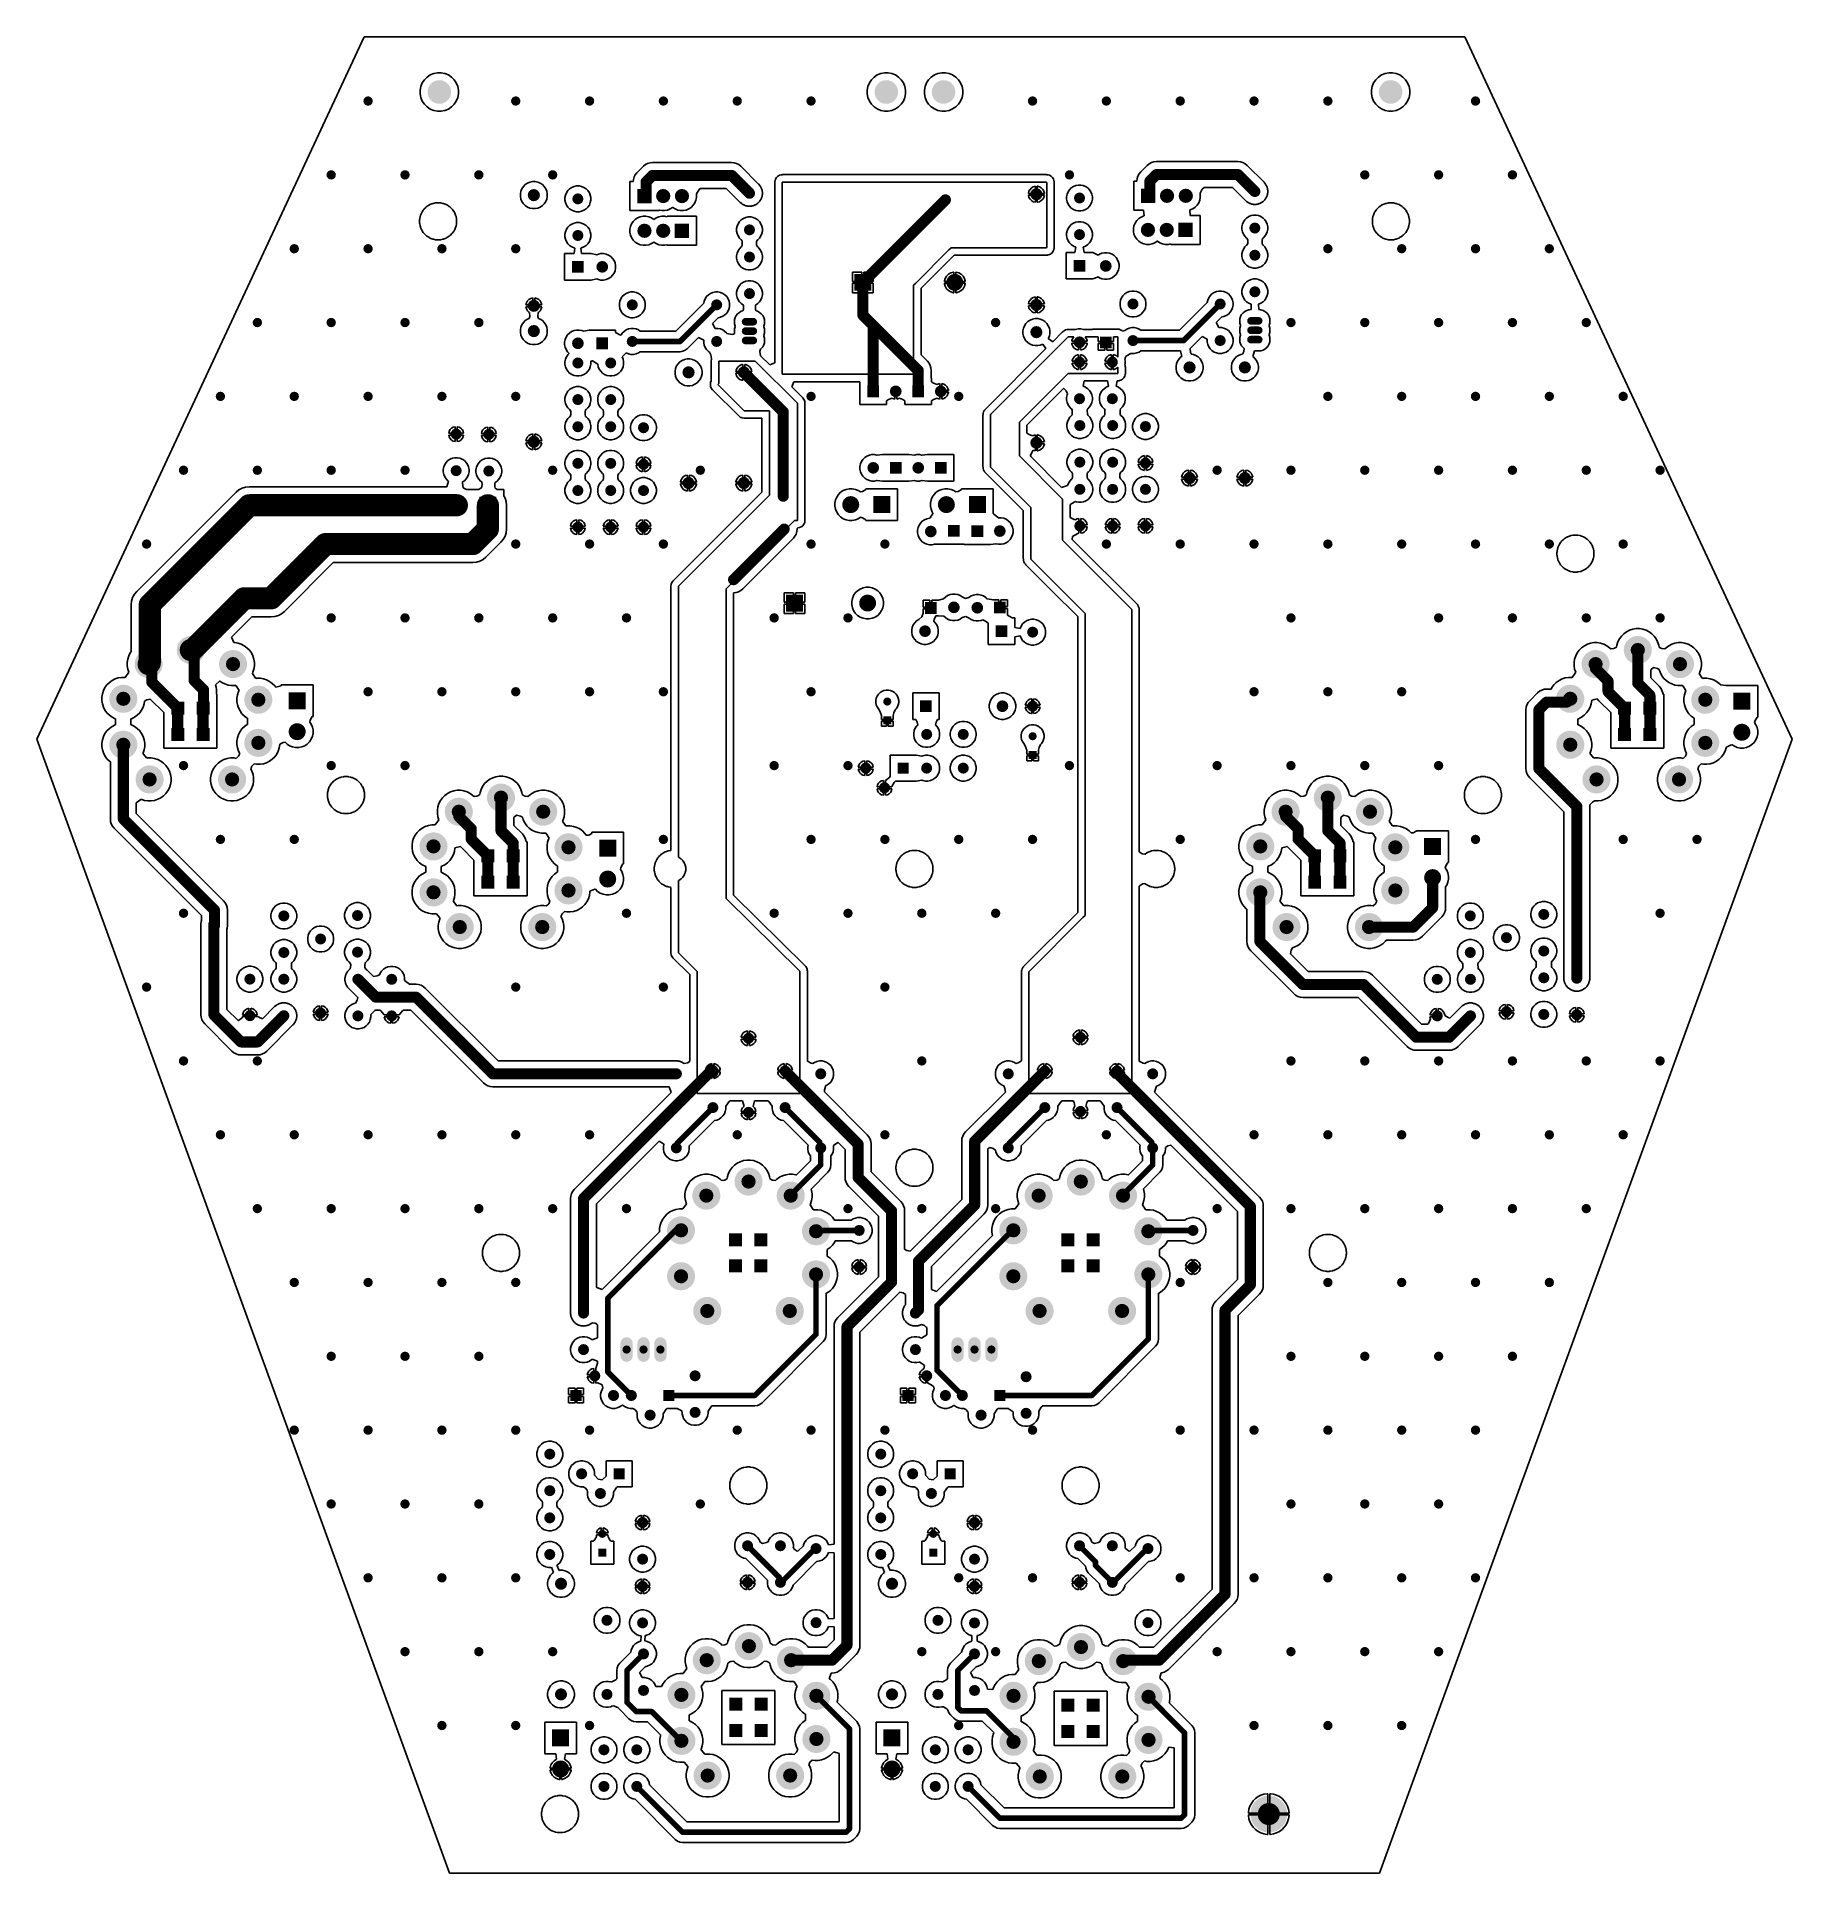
# Model space of a CAD drawing. Header units: inches. Extents: x 4.53 to 13.89, y 0.79 to 10.58.
import ezdxf

# ---------------------------------------------------------------- set-up
doc = ezdxf.new("R2010")
doc.units = ezdxf.units.IN
doc.header["$MEASUREMENT"] = 0
for name, color, linetype in [('Bottom Layer', 5, 'Continuous'), ('Pad Holes', 156, 'Continuous'), ('Via Holes', 16, 'Continuous')]:
    doc.layers.add(name, color=color, linetype=linetype)

# ---------------------------------------------------------------- blocks, each defined once
blk = doc.blocks.new('12A_7_B_1')
at = {"layer": 'Bottom Layer'}
h = blk.add_hatch(color=5, dxfattribs=at)
edge = h.paths.add_edge_path()
edge.add_arc((-0.22, 0.31), 0.075, 0, 360)
h = blk.add_hatch(color=5, dxfattribs=at)
edge = h.paths.add_edge_path()
edge.add_arc((0.22, 0.31), 0.075, 0, 360)
h = blk.add_hatch(color=5, dxfattribs=at)
edge = h.paths.add_edge_path()
edge.add_arc((0.36, 0.125), 0.075, 0, 360)
h = blk.add_hatch(color=5, dxfattribs=at)
edge = h.paths.add_edge_path()
edge.add_arc((-0.36, 0.115), 0.075, 0, 360)
for points in [[(-0.0996, 0.1046), (-0.0304, 0.1046), (-0.0304, 0.0354), (-0.0996, 0.0354)], [(0.0354, 0.1046), (0.1046, 0.1046), (0.1046, 0.0354), (0.0354, 0.0354)], [(-0.0996, -0.0354), (-0.0304, -0.0354), (-0.0304, -0.1046), (-0.0996, -0.1046)], [(0.0354, -0.0354), (0.1046, -0.0354), (0.1046, -0.1046), (0.0354, -0.1046)]]:
    blk.add_hatch(color=5, dxfattribs=at).paths.add_polyline_path(points)
h = blk.add_hatch(color=5, dxfattribs=at)
edge = h.paths.add_edge_path()
edge.add_arc((-0.36, -0.115), 0.075, 0, 360)
h = blk.add_hatch(color=5, dxfattribs=at)
edge = h.paths.add_edge_path()
edge.add_arc((0.36, -0.12), 0.075, 0, 360)
h = blk.add_hatch(color=5, dxfattribs=at)
edge = h.paths.add_edge_path()
edge.add_arc((-0.225, -0.305), 0.075, 0, 360)
h = blk.add_hatch(color=5, dxfattribs=at)
edge = h.paths.add_edge_path()
edge.add_arc((0.225, -0.305), 0.075, 0, 360)
h = blk.add_hatch(color=5, dxfattribs=at)
edge = h.paths.add_edge_path()
edge.add_arc((0, -0.38), 0.075, 0, 360)
at = {"layer": 'Pad Holes'}
h = blk.add_hatch(color=7, dxfattribs=at)
edge = h.paths.add_edge_path()
edge.add_arc((-0.22, 0.31), 0.038, 0, 360)
h = blk.add_hatch(color=7, dxfattribs=at)
edge = h.paths.add_edge_path()
edge.add_arc((0.22, 0.31), 0.038, 0, 360)
h = blk.add_hatch(color=7, dxfattribs=at)
edge = h.paths.add_edge_path()
edge.add_arc((-0.36, 0.115), 0.038, 0, 360)
h = blk.add_hatch(color=7, dxfattribs=at)
edge = h.paths.add_edge_path()
edge.add_arc((0.36, 0.125), 0.038, 0, 360)
h = blk.add_hatch(color=7, dxfattribs=at)
edge = h.paths.add_edge_path()
edge.add_arc((-0.065, 0.07), 0.0222, 0, 360)
h = blk.add_hatch(color=7, dxfattribs=at)
edge = h.paths.add_edge_path()
edge.add_arc((0.07, 0.07), 0.0222, 0, 360)
h = blk.add_hatch(color=7, dxfattribs=at)
edge = h.paths.add_edge_path()
edge.add_arc((-0.36, -0.115), 0.038, 0, 360)
h = blk.add_hatch(color=7, dxfattribs=at)
edge = h.paths.add_edge_path()
edge.add_arc((-0.065, -0.07), 0.0222, 0, 360)
h = blk.add_hatch(color=7, dxfattribs=at)
edge = h.paths.add_edge_path()
edge.add_arc((0.07, -0.07), 0.0222, 0, 360)
h = blk.add_hatch(color=7, dxfattribs=at)
edge = h.paths.add_edge_path()
edge.add_arc((0.36, -0.12), 0.038, 0, 360)
h = blk.add_hatch(color=7, dxfattribs=at)
edge = h.paths.add_edge_path()
edge.add_arc((-0.225, -0.305), 0.038, 0, 360)
h = blk.add_hatch(color=7, dxfattribs=at)
edge = h.paths.add_edge_path()
edge.add_arc((0.225, -0.305), 0.038, 0, 360)
h = blk.add_hatch(color=7, dxfattribs=at)
edge = h.paths.add_edge_path()
edge.add_arc((0, -0.38), 0.038, 0, 360)
blk = doc.blocks.new('12A_7_B_2')
at = {"layer": 'Bottom Layer'}
h = blk.add_hatch(color=5, dxfattribs=at)
edge = h.paths.add_edge_path()
edge.add_arc((-0.22, 0.31), 0.075, 0, 360)
h = blk.add_hatch(color=5, dxfattribs=at)
edge = h.paths.add_edge_path()
edge.add_arc((0.22, 0.31), 0.075, 0, 360)
h = blk.add_hatch(color=5, dxfattribs=at)
edge = h.paths.add_edge_path()
edge.add_arc((0.36, 0.125), 0.075, 0, 360)
h = blk.add_hatch(color=5, dxfattribs=at)
edge = h.paths.add_edge_path()
edge.add_arc((-0.36, 0.115), 0.075, 0, 360)
for points in [[(-0.0996, 0.1046), (-0.0304, 0.1046), (-0.0304, 0.0354), (-0.0996, 0.0354)], [(0.0354, 0.1046), (0.1046, 0.1046), (0.1046, 0.0354), (0.0354, 0.0354)], [(-0.0996, -0.0354), (-0.0304, -0.0354), (-0.0304, -0.1046), (-0.0996, -0.1046)], [(0.0354, -0.0354), (0.1046, -0.0354), (0.1046, -0.1046), (0.0354, -0.1046)]]:
    blk.add_hatch(color=5, dxfattribs=at).paths.add_polyline_path(points)
h = blk.add_hatch(color=5, dxfattribs=at)
edge = h.paths.add_edge_path()
edge.add_arc((-0.36, -0.115), 0.075, 0, 360)
h = blk.add_hatch(color=5, dxfattribs=at)
edge = h.paths.add_edge_path()
edge.add_arc((0.36, -0.12), 0.075, 0, 360)
h = blk.add_hatch(color=5, dxfattribs=at)
edge = h.paths.add_edge_path()
edge.add_arc((-0.225, -0.305), 0.075, 0, 360)
h = blk.add_hatch(color=5, dxfattribs=at)
edge = h.paths.add_edge_path()
edge.add_arc((0.225, -0.305), 0.075, 0, 360)
h = blk.add_hatch(color=5, dxfattribs=at)
edge = h.paths.add_edge_path()
edge.add_arc((0, -0.38), 0.075, 0, 360)
at = {"layer": 'Pad Holes'}
h = blk.add_hatch(color=7, dxfattribs=at)
edge = h.paths.add_edge_path()
edge.add_arc((-0.22, 0.31), 0.038, 0, 360)
h = blk.add_hatch(color=7, dxfattribs=at)
edge = h.paths.add_edge_path()
edge.add_arc((0.22, 0.31), 0.038, 0, 360)
h = blk.add_hatch(color=7, dxfattribs=at)
edge = h.paths.add_edge_path()
edge.add_arc((-0.36, 0.115), 0.038, 0, 360)
h = blk.add_hatch(color=7, dxfattribs=at)
edge = h.paths.add_edge_path()
edge.add_arc((0.36, 0.125), 0.038, 0, 360)
h = blk.add_hatch(color=7, dxfattribs=at)
edge = h.paths.add_edge_path()
edge.add_arc((-0.065, 0.07), 0.0222, 0, 360)
h = blk.add_hatch(color=7, dxfattribs=at)
edge = h.paths.add_edge_path()
edge.add_arc((0.07, 0.07), 0.0222, 0, 360)
h = blk.add_hatch(color=7, dxfattribs=at)
edge = h.paths.add_edge_path()
edge.add_arc((-0.36, -0.115), 0.038, 0, 360)
h = blk.add_hatch(color=7, dxfattribs=at)
edge = h.paths.add_edge_path()
edge.add_arc((-0.065, -0.07), 0.0222, 0, 360)
h = blk.add_hatch(color=7, dxfattribs=at)
edge = h.paths.add_edge_path()
edge.add_arc((0.07, -0.07), 0.0222, 0, 360)
h = blk.add_hatch(color=7, dxfattribs=at)
edge = h.paths.add_edge_path()
edge.add_arc((0.36, -0.12), 0.038, 0, 360)
h = blk.add_hatch(color=7, dxfattribs=at)
edge = h.paths.add_edge_path()
edge.add_arc((-0.225, -0.305), 0.038, 0, 360)
h = blk.add_hatch(color=7, dxfattribs=at)
edge = h.paths.add_edge_path()
edge.add_arc((0.225, -0.305), 0.038, 0, 360)
h = blk.add_hatch(color=7, dxfattribs=at)
edge = h.paths.add_edge_path()
edge.add_arc((0, -0.38), 0.038, 0, 360)
blk = doc.blocks.new('12A_7_B_3')
at = {"layer": 'Bottom Layer'}
h = blk.add_hatch(color=5, dxfattribs=at)
edge = h.paths.add_edge_path()
edge.add_arc((-0.22, 0.31), 0.075, 0, 360)
h = blk.add_hatch(color=5, dxfattribs=at)
edge = h.paths.add_edge_path()
edge.add_arc((0.22, 0.31), 0.075, 0, 360)
h = blk.add_hatch(color=5, dxfattribs=at)
edge = h.paths.add_edge_path()
edge.add_arc((0.36, 0.125), 0.075, 0, 360)
h = blk.add_hatch(color=5, dxfattribs=at)
edge = h.paths.add_edge_path()
edge.add_arc((-0.36, 0.115), 0.075, 0, 360)
for points in [[(-0.0996, 0.1046), (-0.0304, 0.1046), (-0.0304, 0.0354), (-0.0996, 0.0354)], [(0.0354, 0.1046), (0.1046, 0.1046), (0.1046, 0.0354), (0.0354, 0.0354)], [(-0.0996, -0.0354), (-0.0304, -0.0354), (-0.0304, -0.1046), (-0.0996, -0.1046)], [(0.0354, -0.0354), (0.1046, -0.0354), (0.1046, -0.1046), (0.0354, -0.1046)]]:
    blk.add_hatch(color=5, dxfattribs=at).paths.add_polyline_path(points)
h = blk.add_hatch(color=5, dxfattribs=at)
edge = h.paths.add_edge_path()
edge.add_arc((-0.36, -0.115), 0.075, 0, 360)
h = blk.add_hatch(color=5, dxfattribs=at)
edge = h.paths.add_edge_path()
edge.add_arc((0.36, -0.12), 0.075, 0, 360)
h = blk.add_hatch(color=5, dxfattribs=at)
edge = h.paths.add_edge_path()
edge.add_arc((-0.225, -0.305), 0.075, 0, 360)
h = blk.add_hatch(color=5, dxfattribs=at)
edge = h.paths.add_edge_path()
edge.add_arc((0.225, -0.305), 0.075, 0, 360)
h = blk.add_hatch(color=5, dxfattribs=at)
edge = h.paths.add_edge_path()
edge.add_arc((0, -0.38), 0.075, 0, 360)
at = {"layer": 'Pad Holes'}
h = blk.add_hatch(color=7, dxfattribs=at)
edge = h.paths.add_edge_path()
edge.add_arc((-0.22, 0.31), 0.038, 0, 360)
h = blk.add_hatch(color=7, dxfattribs=at)
edge = h.paths.add_edge_path()
edge.add_arc((0.22, 0.31), 0.038, 0, 360)
h = blk.add_hatch(color=7, dxfattribs=at)
edge = h.paths.add_edge_path()
edge.add_arc((-0.36, 0.115), 0.038, 0, 360)
h = blk.add_hatch(color=7, dxfattribs=at)
edge = h.paths.add_edge_path()
edge.add_arc((0.36, 0.125), 0.038, 0, 360)
h = blk.add_hatch(color=7, dxfattribs=at)
edge = h.paths.add_edge_path()
edge.add_arc((-0.065, 0.07), 0.0222, 0, 360)
h = blk.add_hatch(color=7, dxfattribs=at)
edge = h.paths.add_edge_path()
edge.add_arc((0.07, 0.07), 0.0222, 0, 360)
h = blk.add_hatch(color=7, dxfattribs=at)
edge = h.paths.add_edge_path()
edge.add_arc((-0.36, -0.115), 0.038, 0, 360)
h = blk.add_hatch(color=7, dxfattribs=at)
edge = h.paths.add_edge_path()
edge.add_arc((-0.065, -0.07), 0.0222, 0, 360)
h = blk.add_hatch(color=7, dxfattribs=at)
edge = h.paths.add_edge_path()
edge.add_arc((0.07, -0.07), 0.0222, 0, 360)
h = blk.add_hatch(color=7, dxfattribs=at)
edge = h.paths.add_edge_path()
edge.add_arc((0.36, -0.12), 0.038, 0, 360)
h = blk.add_hatch(color=7, dxfattribs=at)
edge = h.paths.add_edge_path()
edge.add_arc((-0.225, -0.305), 0.038, 0, 360)
h = blk.add_hatch(color=7, dxfattribs=at)
edge = h.paths.add_edge_path()
edge.add_arc((0.225, -0.305), 0.038, 0, 360)
h = blk.add_hatch(color=7, dxfattribs=at)
edge = h.paths.add_edge_path()
edge.add_arc((0, -0.38), 0.038, 0, 360)
blk = doc.blocks.new('12A_7_B_4')
at = {"layer": 'Bottom Layer'}
h = blk.add_hatch(color=5, dxfattribs=at)
edge = h.paths.add_edge_path()
edge.add_arc((-0.22, 0.31), 0.075, 0, 360)
h = blk.add_hatch(color=5, dxfattribs=at)
edge = h.paths.add_edge_path()
edge.add_arc((0.22, 0.31), 0.075, 0, 360)
h = blk.add_hatch(color=5, dxfattribs=at)
edge = h.paths.add_edge_path()
edge.add_arc((0.36, 0.125), 0.075, 0, 360)
h = blk.add_hatch(color=5, dxfattribs=at)
edge = h.paths.add_edge_path()
edge.add_arc((-0.36, 0.115), 0.075, 0, 360)
for points in [[(-0.0996, 0.1046), (-0.0304, 0.1046), (-0.0304, 0.0354), (-0.0996, 0.0354)], [(0.0354, 0.1046), (0.1046, 0.1046), (0.1046, 0.0354), (0.0354, 0.0354)], [(-0.0996, -0.0354), (-0.0304, -0.0354), (-0.0304, -0.1046), (-0.0996, -0.1046)], [(0.0354, -0.0354), (0.1046, -0.0354), (0.1046, -0.1046), (0.0354, -0.1046)]]:
    blk.add_hatch(color=5, dxfattribs=at).paths.add_polyline_path(points)
h = blk.add_hatch(color=5, dxfattribs=at)
edge = h.paths.add_edge_path()
edge.add_arc((-0.36, -0.115), 0.075, 0, 360)
h = blk.add_hatch(color=5, dxfattribs=at)
edge = h.paths.add_edge_path()
edge.add_arc((0.36, -0.12), 0.075, 0, 360)
h = blk.add_hatch(color=5, dxfattribs=at)
edge = h.paths.add_edge_path()
edge.add_arc((-0.225, -0.305), 0.075, 0, 360)
h = blk.add_hatch(color=5, dxfattribs=at)
edge = h.paths.add_edge_path()
edge.add_arc((0.225, -0.305), 0.075, 0, 360)
h = blk.add_hatch(color=5, dxfattribs=at)
edge = h.paths.add_edge_path()
edge.add_arc((0, -0.38), 0.075, 0, 360)
at = {"layer": 'Pad Holes'}
h = blk.add_hatch(color=7, dxfattribs=at)
edge = h.paths.add_edge_path()
edge.add_arc((-0.22, 0.31), 0.038, 0, 360)
h = blk.add_hatch(color=7, dxfattribs=at)
edge = h.paths.add_edge_path()
edge.add_arc((0.22, 0.31), 0.038, 0, 360)
h = blk.add_hatch(color=7, dxfattribs=at)
edge = h.paths.add_edge_path()
edge.add_arc((-0.36, 0.115), 0.038, 0, 360)
h = blk.add_hatch(color=7, dxfattribs=at)
edge = h.paths.add_edge_path()
edge.add_arc((0.36, 0.125), 0.038, 0, 360)
h = blk.add_hatch(color=7, dxfattribs=at)
edge = h.paths.add_edge_path()
edge.add_arc((-0.065, 0.07), 0.0222, 0, 360)
h = blk.add_hatch(color=7, dxfattribs=at)
edge = h.paths.add_edge_path()
edge.add_arc((0.07, 0.07), 0.0222, 0, 360)
h = blk.add_hatch(color=7, dxfattribs=at)
edge = h.paths.add_edge_path()
edge.add_arc((-0.36, -0.115), 0.038, 0, 360)
h = blk.add_hatch(color=7, dxfattribs=at)
edge = h.paths.add_edge_path()
edge.add_arc((-0.065, -0.07), 0.0222, 0, 360)
h = blk.add_hatch(color=7, dxfattribs=at)
edge = h.paths.add_edge_path()
edge.add_arc((0.07, -0.07), 0.0222, 0, 360)
h = blk.add_hatch(color=7, dxfattribs=at)
edge = h.paths.add_edge_path()
edge.add_arc((0.36, -0.12), 0.038, 0, 360)
h = blk.add_hatch(color=7, dxfattribs=at)
edge = h.paths.add_edge_path()
edge.add_arc((-0.225, -0.305), 0.038, 0, 360)
h = blk.add_hatch(color=7, dxfattribs=at)
edge = h.paths.add_edge_path()
edge.add_arc((0.225, -0.305), 0.038, 0, 360)
h = blk.add_hatch(color=7, dxfattribs=at)
edge = h.paths.add_edge_path()
edge.add_arc((0, -0.38), 0.038, 0, 360)
blk = doc.blocks.new('2_CONN_NC_18')
at = {"layer": 'Bottom Layer'}
h = blk.add_hatch(color=5, dxfattribs=at)
edge = h.paths.add_edge_path()
edge.add_arc((-0.1654, 0), 0.0453, 0, 360)
blk.add_hatch(color=5, dxfattribs=at).paths.add_polyline_path([(-0.0453, 0.0453), (0.0453, 0.0453), (0.0453, -0.0453), (-0.0453, -0.0453)])
at = {"layer": 'Pad Holes'}
h = blk.add_hatch(color=7, dxfattribs=at)
edge = h.paths.add_edge_path()
edge.add_arc((-0.1654, 0), 0.0354, 0, 360)
h = blk.add_hatch(color=7, dxfattribs=at)
edge = h.paths.add_edge_path()
edge.add_arc((0, 0), 0.0354, 0, 360)
blk = doc.blocks.new('2_CONN_NC_19')
at = {"layer": 'Bottom Layer'}
h = blk.add_hatch(color=5, dxfattribs=at)
edge = h.paths.add_edge_path()
edge.add_arc((-0.1654, 0), 0.0453, 0, 360)
blk.add_hatch(color=5, dxfattribs=at).paths.add_polyline_path([(-0.0453, 0.0453), (0.0453, 0.0453), (0.0453, -0.0453), (-0.0453, -0.0453)])
at = {"layer": 'Pad Holes'}
h = blk.add_hatch(color=7, dxfattribs=at)
edge = h.paths.add_edge_path()
edge.add_arc((-0.1654, 0), 0.0354, 0, 360)
h = blk.add_hatch(color=7, dxfattribs=at)
edge = h.paths.add_edge_path()
edge.add_arc((0, 0), 0.0354, 0, 360)
blk = doc.blocks.new('HEATSINK_HS_6835_20')
at = {"layer": 'Pad Holes'}
h = blk.add_hatch(color=7, dxfattribs=at)
edge = h.paths.add_edge_path()
edge.add_arc((0.1441, 0.4272), 0.063, 0, 360)
h = blk.add_hatch(color=7, dxfattribs=at)
edge = h.paths.add_edge_path()
edge.add_arc((2.5281, 0.4273), 0.063, 0, 360)
blk = doc.blocks.new('HEATSINK_HS_6835_21')
at = {"layer": 'Pad Holes'}
h = blk.add_hatch(color=7, dxfattribs=at)
edge = h.paths.add_edge_path()
edge.add_arc((0.1441, 0.4272), 0.063, 0, 360)
h = blk.add_hatch(color=7, dxfattribs=at)
edge = h.paths.add_edge_path()
edge.add_arc((2.5281, 0.4273), 0.063, 0, 360)
blk = doc.blocks.new('2_CONN_NC_22')
at = {"layer": 'Bottom Layer'}
h = blk.add_hatch(color=5, dxfattribs=at)
edge = h.paths.add_edge_path()
edge.add_arc((-0.1654, 0), 0.0453, 0, 360)
blk.add_hatch(color=5, dxfattribs=at).paths.add_polyline_path([(-0.0453, 0.0453), (0.0453, 0.0453), (0.0453, -0.0453), (-0.0453, -0.0453)])
at = {"layer": 'Pad Holes'}
h = blk.add_hatch(color=7, dxfattribs=at)
edge = h.paths.add_edge_path()
edge.add_arc((-0.1654, 0), 0.0354, 0, 360)
h = blk.add_hatch(color=7, dxfattribs=at)
edge = h.paths.add_edge_path()
edge.add_arc((0, 0), 0.0354, 0, 360)
blk = doc.blocks.new('2_CONN_NC_23')
at = {"layer": 'Bottom Layer'}
h = blk.add_hatch(color=5, dxfattribs=at)
edge = h.paths.add_edge_path()
edge.add_arc((-0.1654, 0), 0.0453, 0, 360)
blk.add_hatch(color=5, dxfattribs=at).paths.add_polyline_path([(-0.0453, 0.0453), (0.0453, 0.0453), (0.0453, -0.0453), (-0.0453, -0.0453)])
at = {"layer": 'Pad Holes'}
h = blk.add_hatch(color=7, dxfattribs=at)
edge = h.paths.add_edge_path()
edge.add_arc((-0.1654, 0), 0.0354, 0, 360)
h = blk.add_hatch(color=7, dxfattribs=at)
edge = h.paths.add_edge_path()
edge.add_arc((0, 0), 0.0354, 0, 360)
blk = doc.blocks.new('2_CONN_NC_24')
at = {"layer": 'Bottom Layer'}
h = blk.add_hatch(color=5, dxfattribs=at)
edge = h.paths.add_edge_path()
edge.add_arc((-0.1654, 0), 0.0453, 0, 360)
blk.add_hatch(color=5, dxfattribs=at).paths.add_polyline_path([(-0.0453, 0.0453), (0.0453, 0.0453), (0.0453, -0.0453), (-0.0453, -0.0453)])
at = {"layer": 'Pad Holes'}
h = blk.add_hatch(color=7, dxfattribs=at)
edge = h.paths.add_edge_path()
edge.add_arc((-0.1654, 0), 0.0354, 0, 360)
h = blk.add_hatch(color=7, dxfattribs=at)
edge = h.paths.add_edge_path()
edge.add_arc((0, 0), 0.0354, 0, 360)
blk = doc.blocks.new('2_CONN_NC_25')
at = {"layer": 'Bottom Layer'}
h = blk.add_hatch(color=5, dxfattribs=at)
edge = h.paths.add_edge_path()
edge.add_arc((-0.1654, 0), 0.0453, 0, 360)
blk.add_hatch(color=5, dxfattribs=at).paths.add_polyline_path([(-0.0453, 0.0453), (0.0453, 0.0453), (0.0453, -0.0453), (-0.0453, -0.0453)])
at = {"layer": 'Pad Holes'}
h = blk.add_hatch(color=7, dxfattribs=at)
edge = h.paths.add_edge_path()
edge.add_arc((-0.1654, 0), 0.0354, 0, 360)
h = blk.add_hatch(color=7, dxfattribs=at)
edge = h.paths.add_edge_path()
edge.add_arc((0, 0), 0.0354, 0, 360)
blk = doc.blocks.new('2_CONN_NC_26')
at = {"layer": 'Bottom Layer'}
h = blk.add_hatch(color=5, dxfattribs=at)
edge = h.paths.add_edge_path()
edge.add_arc((-0.1654, 0), 0.0453, 0, 360)
blk.add_hatch(color=5, dxfattribs=at).paths.add_polyline_path([(-0.0453, 0.0453), (0.0453, 0.0453), (0.0453, -0.0453), (-0.0453, -0.0453)])
at = {"layer": 'Pad Holes'}
h = blk.add_hatch(color=7, dxfattribs=at)
edge = h.paths.add_edge_path()
edge.add_arc((-0.1654, 0), 0.0354, 0, 360)
h = blk.add_hatch(color=7, dxfattribs=at)
edge = h.paths.add_edge_path()
edge.add_arc((0, 0), 0.0354, 0, 360)
blk = doc.blocks.new('TO254P1009X445X1985_3_33')
at = {"layer": 'Bottom Layer'}
blk.add_hatch(color=5, dxfattribs=at).paths.add_polyline_path([(-0.1381, 0.0381), (-0.0619, 0.0381), (-0.0619, -0.0381), (-0.1381, -0.0381)])
h = blk.add_hatch(color=5, dxfattribs=at)
edge = h.paths.add_edge_path()
edge.add_arc((0, 0), 0.0381, 0, 360)
h = blk.add_hatch(color=5, dxfattribs=at)
edge = h.paths.add_edge_path()
edge.add_arc((0.1, 0), 0.0381, 0, 360)
at = {"layer": 'Pad Holes'}
h = blk.add_hatch(color=7, dxfattribs=at)
edge = h.paths.add_edge_path()
edge.add_arc((-0.1, 0), 0.0254, 0, 360)
h = blk.add_hatch(color=7, dxfattribs=at)
edge = h.paths.add_edge_path()
edge.add_arc((0, 0), 0.0254, 0, 360)
h = blk.add_hatch(color=7, dxfattribs=at)
edge = h.paths.add_edge_path()
edge.add_arc((0.1, 0), 0.0254, 0, 360)
blk = doc.blocks.new('TO254P1009X445X1985_3_34')
at = {"layer": 'Bottom Layer'}
blk.add_hatch(color=5, dxfattribs=at).paths.add_polyline_path([(-0.1381, 0.0381), (-0.0619, 0.0381), (-0.0619, -0.0381), (-0.1381, -0.0381)])
h = blk.add_hatch(color=5, dxfattribs=at)
edge = h.paths.add_edge_path()
edge.add_arc((0, 0), 0.0381, 0, 360)
h = blk.add_hatch(color=5, dxfattribs=at)
edge = h.paths.add_edge_path()
edge.add_arc((0.1, 0), 0.0381, 0, 360)
at = {"layer": 'Pad Holes'}
h = blk.add_hatch(color=7, dxfattribs=at)
edge = h.paths.add_edge_path()
edge.add_arc((-0.1, 0), 0.0254, 0, 360)
h = blk.add_hatch(color=7, dxfattribs=at)
edge = h.paths.add_edge_path()
edge.add_arc((0, 0), 0.0254, 0, 360)
h = blk.add_hatch(color=7, dxfattribs=at)
edge = h.paths.add_edge_path()
edge.add_arc((0.1, 0), 0.0254, 0, 360)
blk = doc.blocks.new('RES_2W_VERTICAL_35')
at = {"layer": 'Bottom Layer'}
h = blk.add_hatch(color=5, dxfattribs=at)
edge = h.paths.add_edge_path()
edge.add_arc((0, 0), 0.0295, 0, 360)
h = blk.add_hatch(color=5, dxfattribs=at)
edge = h.paths.add_edge_path()
edge.add_arc((0.195, 0), 0.0295, 0, 360)
at = {"layer": 'Pad Holes'}
h = blk.add_hatch(color=7, dxfattribs=at)
edge = h.paths.add_edge_path()
edge.add_arc((0, 0), 0.0197, 0, 360)
h = blk.add_hatch(color=7, dxfattribs=at)
edge = h.paths.add_edge_path()
edge.add_arc((0.195, 0), 0.0197, 0, 360)
blk = doc.blocks.new('RES_2W_VERTICAL_36')
at = {"layer": 'Bottom Layer'}
h = blk.add_hatch(color=5, dxfattribs=at)
edge = h.paths.add_edge_path()
edge.add_arc((0, 0), 0.0295, 0, 360)
h = blk.add_hatch(color=5, dxfattribs=at)
edge = h.paths.add_edge_path()
edge.add_arc((0.195, 0), 0.0295, 0, 360)
at = {"layer": 'Pad Holes'}
h = blk.add_hatch(color=7, dxfattribs=at)
edge = h.paths.add_edge_path()
edge.add_arc((0, 0), 0.0197, 0, 360)
h = blk.add_hatch(color=7, dxfattribs=at)
edge = h.paths.add_edge_path()
edge.add_arc((0.195, 0), 0.0197, 0, 360)
blk = doc.blocks.new('RES_2W_VERTICAL_37')
at = {"layer": 'Bottom Layer'}
h = blk.add_hatch(color=5, dxfattribs=at)
edge = h.paths.add_edge_path()
edge.add_arc((0, 0), 0.0295, 0, 360)
h = blk.add_hatch(color=5, dxfattribs=at)
edge = h.paths.add_edge_path()
edge.add_arc((0.195, 0), 0.0295, 0, 360)
at = {"layer": 'Pad Holes'}
h = blk.add_hatch(color=7, dxfattribs=at)
edge = h.paths.add_edge_path()
edge.add_arc((0, 0), 0.0197, 0, 360)
h = blk.add_hatch(color=7, dxfattribs=at)
edge = h.paths.add_edge_path()
edge.add_arc((0.195, 0), 0.0197, 0, 360)
blk = doc.blocks.new('RES_2W_VERTICAL_38')
at = {"layer": 'Bottom Layer'}
h = blk.add_hatch(color=5, dxfattribs=at)
edge = h.paths.add_edge_path()
edge.add_arc((0, 0), 0.0295, 0, 360)
h = blk.add_hatch(color=5, dxfattribs=at)
edge = h.paths.add_edge_path()
edge.add_arc((0.195, 0), 0.0295, 0, 360)
at = {"layer": 'Pad Holes'}
h = blk.add_hatch(color=7, dxfattribs=at)
edge = h.paths.add_edge_path()
edge.add_arc((0, 0), 0.0197, 0, 360)
h = blk.add_hatch(color=7, dxfattribs=at)
edge = h.paths.add_edge_path()
edge.add_arc((0.195, 0), 0.0197, 0, 360)
blk = doc.blocks.new('EL84_B_39')
at = {"layer": 'Bottom Layer'}
h = blk.add_hatch(color=5, dxfattribs=at)
edge = h.paths.add_edge_path()
edge.add_arc((-0.22, 0.31), 0.075, 0, 360)
h = blk.add_hatch(color=5, dxfattribs=at)
edge = h.paths.add_edge_path()
edge.add_arc((0.22, 0.31), 0.075, 0, 360)
h = blk.add_hatch(color=5, dxfattribs=at)
edge = h.paths.add_edge_path()
edge.add_arc((0.36, 0.125), 0.075, 0, 360)
h = blk.add_hatch(color=5, dxfattribs=at)
edge = h.paths.add_edge_path()
edge.add_arc((-0.36, 0.115), 0.075, 0, 360)
for points in [[(-0.0996, 0.1046), (-0.0304, 0.1046), (-0.0304, 0.0354), (-0.0996, 0.0354)], [(0.0354, 0.1046), (0.1046, 0.1046), (0.1046, 0.0354), (0.0354, 0.0354)], [(-0.0996, -0.0354), (-0.0304, -0.0354), (-0.0304, -0.1046), (-0.0996, -0.1046)], [(0.0354, -0.0354), (0.1046, -0.0354), (0.1046, -0.1046), (0.0354, -0.1046)]]:
    blk.add_hatch(color=5, dxfattribs=at).paths.add_polyline_path(points)
h = blk.add_hatch(color=5, dxfattribs=at)
edge = h.paths.add_edge_path()
edge.add_arc((-0.36, -0.115), 0.075, 0, 360)
h = blk.add_hatch(color=5, dxfattribs=at)
edge = h.paths.add_edge_path()
edge.add_arc((0.36, -0.12), 0.075, 0, 360)
h = blk.add_hatch(color=5, dxfattribs=at)
edge = h.paths.add_edge_path()
edge.add_arc((-0.225, -0.305), 0.075, 0, 360)
h = blk.add_hatch(color=5, dxfattribs=at)
edge = h.paths.add_edge_path()
edge.add_arc((0.225, -0.305), 0.075, 0, 360)
h = blk.add_hatch(color=5, dxfattribs=at)
edge = h.paths.add_edge_path()
edge.add_arc((0, -0.38), 0.075, 0, 360)
at = {"layer": 'Pad Holes'}
h = blk.add_hatch(color=7, dxfattribs=at)
edge = h.paths.add_edge_path()
edge.add_arc((-0.22, 0.31), 0.038, 0, 360)
h = blk.add_hatch(color=7, dxfattribs=at)
edge = h.paths.add_edge_path()
edge.add_arc((0.22, 0.31), 0.038, 0, 360)
h = blk.add_hatch(color=7, dxfattribs=at)
edge = h.paths.add_edge_path()
edge.add_arc((-0.36, 0.115), 0.038, 0, 360)
h = blk.add_hatch(color=7, dxfattribs=at)
edge = h.paths.add_edge_path()
edge.add_arc((0.36, 0.125), 0.038, 0, 360)
h = blk.add_hatch(color=7, dxfattribs=at)
edge = h.paths.add_edge_path()
edge.add_arc((-0.065, 0.07), 0.0222, 0, 360)
h = blk.add_hatch(color=7, dxfattribs=at)
edge = h.paths.add_edge_path()
edge.add_arc((0.07, 0.07), 0.0222, 0, 360)
h = blk.add_hatch(color=7, dxfattribs=at)
edge = h.paths.add_edge_path()
edge.add_arc((-0.36, -0.115), 0.038, 0, 360)
h = blk.add_hatch(color=7, dxfattribs=at)
edge = h.paths.add_edge_path()
edge.add_arc((-0.065, -0.07), 0.0222, 0, 360)
h = blk.add_hatch(color=7, dxfattribs=at)
edge = h.paths.add_edge_path()
edge.add_arc((0.07, -0.07), 0.0222, 0, 360)
h = blk.add_hatch(color=7, dxfattribs=at)
edge = h.paths.add_edge_path()
edge.add_arc((0.36, -0.12), 0.038, 0, 360)
h = blk.add_hatch(color=7, dxfattribs=at)
edge = h.paths.add_edge_path()
edge.add_arc((-0.225, -0.305), 0.038, 0, 360)
h = blk.add_hatch(color=7, dxfattribs=at)
edge = h.paths.add_edge_path()
edge.add_arc((0.225, -0.305), 0.038, 0, 360)
h = blk.add_hatch(color=7, dxfattribs=at)
edge = h.paths.add_edge_path()
edge.add_arc((0, -0.38), 0.038, 0, 360)
blk = doc.blocks.new('EL84_B_40')
at = {"layer": 'Bottom Layer'}
h = blk.add_hatch(color=5, dxfattribs=at)
edge = h.paths.add_edge_path()
edge.add_arc((-0.22, 0.31), 0.075, 0, 360)
h = blk.add_hatch(color=5, dxfattribs=at)
edge = h.paths.add_edge_path()
edge.add_arc((0.22, 0.31), 0.075, 0, 360)
h = blk.add_hatch(color=5, dxfattribs=at)
edge = h.paths.add_edge_path()
edge.add_arc((0.36, 0.125), 0.075, 0, 360)
h = blk.add_hatch(color=5, dxfattribs=at)
edge = h.paths.add_edge_path()
edge.add_arc((-0.36, 0.115), 0.075, 0, 360)
for points in [[(-0.0996, 0.1046), (-0.0304, 0.1046), (-0.0304, 0.0354), (-0.0996, 0.0354)], [(0.0354, 0.1046), (0.1046, 0.1046), (0.1046, 0.0354), (0.0354, 0.0354)], [(-0.0996, -0.0354), (-0.0304, -0.0354), (-0.0304, -0.1046), (-0.0996, -0.1046)], [(0.0354, -0.0354), (0.1046, -0.0354), (0.1046, -0.1046), (0.0354, -0.1046)]]:
    blk.add_hatch(color=5, dxfattribs=at).paths.add_polyline_path(points)
h = blk.add_hatch(color=5, dxfattribs=at)
edge = h.paths.add_edge_path()
edge.add_arc((-0.36, -0.115), 0.075, 0, 360)
h = blk.add_hatch(color=5, dxfattribs=at)
edge = h.paths.add_edge_path()
edge.add_arc((0.36, -0.12), 0.075, 0, 360)
h = blk.add_hatch(color=5, dxfattribs=at)
edge = h.paths.add_edge_path()
edge.add_arc((-0.225, -0.305), 0.075, 0, 360)
h = blk.add_hatch(color=5, dxfattribs=at)
edge = h.paths.add_edge_path()
edge.add_arc((0.225, -0.305), 0.075, 0, 360)
h = blk.add_hatch(color=5, dxfattribs=at)
edge = h.paths.add_edge_path()
edge.add_arc((0, -0.38), 0.075, 0, 360)
at = {"layer": 'Pad Holes'}
h = blk.add_hatch(color=7, dxfattribs=at)
edge = h.paths.add_edge_path()
edge.add_arc((-0.22, 0.31), 0.038, 0, 360)
h = blk.add_hatch(color=7, dxfattribs=at)
edge = h.paths.add_edge_path()
edge.add_arc((0.22, 0.31), 0.038, 0, 360)
h = blk.add_hatch(color=7, dxfattribs=at)
edge = h.paths.add_edge_path()
edge.add_arc((-0.36, 0.115), 0.038, 0, 360)
h = blk.add_hatch(color=7, dxfattribs=at)
edge = h.paths.add_edge_path()
edge.add_arc((0.36, 0.125), 0.038, 0, 360)
h = blk.add_hatch(color=7, dxfattribs=at)
edge = h.paths.add_edge_path()
edge.add_arc((-0.065, 0.07), 0.0222, 0, 360)
h = blk.add_hatch(color=7, dxfattribs=at)
edge = h.paths.add_edge_path()
edge.add_arc((0.07, 0.07), 0.0222, 0, 360)
h = blk.add_hatch(color=7, dxfattribs=at)
edge = h.paths.add_edge_path()
edge.add_arc((-0.36, -0.115), 0.038, 0, 360)
h = blk.add_hatch(color=7, dxfattribs=at)
edge = h.paths.add_edge_path()
edge.add_arc((-0.065, -0.07), 0.0222, 0, 360)
h = blk.add_hatch(color=7, dxfattribs=at)
edge = h.paths.add_edge_path()
edge.add_arc((0.07, -0.07), 0.0222, 0, 360)
h = blk.add_hatch(color=7, dxfattribs=at)
edge = h.paths.add_edge_path()
edge.add_arc((0.36, -0.12), 0.038, 0, 360)
h = blk.add_hatch(color=7, dxfattribs=at)
edge = h.paths.add_edge_path()
edge.add_arc((-0.225, -0.305), 0.038, 0, 360)
h = blk.add_hatch(color=7, dxfattribs=at)
edge = h.paths.add_edge_path()
edge.add_arc((0.225, -0.305), 0.038, 0, 360)
h = blk.add_hatch(color=7, dxfattribs=at)
edge = h.paths.add_edge_path()
edge.add_arc((0, -0.38), 0.038, 0, 360)
blk = doc.blocks.new('TRIM_PV36W204C01B00___DUPLICATE_41')
at = {"layer": 'Bottom Layer'}
h = blk.add_hatch(color=5, dxfattribs=at)
edge = h.paths.add_edge_path()
edge.add_arc((0, 0.1), 0.0297, 0, 360)
blk.add_hatch(color=5, dxfattribs=at).paths.add_polyline_path([(-0.1297, 0.0247), (-0.0703, 0.0247), (-0.0703, -0.0347), (-0.1297, -0.0347)])
h = blk.add_hatch(color=5, dxfattribs=at)
edge = h.paths.add_edge_path()
edge.add_arc((0.1, -0.005), 0.0297, 0, 360)
at = {"layer": 'Pad Holes'}
h = blk.add_hatch(color=7, dxfattribs=at)
edge = h.paths.add_edge_path()
edge.add_arc((0, 0.1), 0.0197, 0, 360)
h = blk.add_hatch(color=7, dxfattribs=at)
edge = h.paths.add_edge_path()
edge.add_arc((-0.1, -0.005), 0.0197, 0, 360)
h = blk.add_hatch(color=7, dxfattribs=at)
edge = h.paths.add_edge_path()
edge.add_arc((0.1, -0.005), 0.0197, 0, 360)
blk = doc.blocks.new('RES_2W_VERTICAL_42')
at = {"layer": 'Bottom Layer'}
h = blk.add_hatch(color=5, dxfattribs=at)
edge = h.paths.add_edge_path()
edge.add_arc((0, 0), 0.0295, 0, 360)
h = blk.add_hatch(color=5, dxfattribs=at)
edge = h.paths.add_edge_path()
edge.add_arc((0.195, 0), 0.0295, 0, 360)
at = {"layer": 'Pad Holes'}
h = blk.add_hatch(color=7, dxfattribs=at)
edge = h.paths.add_edge_path()
edge.add_arc((0, 0), 0.0197, 0, 360)
h = blk.add_hatch(color=7, dxfattribs=at)
edge = h.paths.add_edge_path()
edge.add_arc((0.195, 0), 0.0197, 0, 360)
blk = doc.blocks.new('RES_2W_VERTICAL_43')
at = {"layer": 'Bottom Layer'}
h = blk.add_hatch(color=5, dxfattribs=at)
edge = h.paths.add_edge_path()
edge.add_arc((0, 0), 0.0295, 0, 360)
h = blk.add_hatch(color=5, dxfattribs=at)
edge = h.paths.add_edge_path()
edge.add_arc((0.195, 0), 0.0295, 0, 360)
at = {"layer": 'Pad Holes'}
h = blk.add_hatch(color=7, dxfattribs=at)
edge = h.paths.add_edge_path()
edge.add_arc((0, 0), 0.0197, 0, 360)
h = blk.add_hatch(color=7, dxfattribs=at)
edge = h.paths.add_edge_path()
edge.add_arc((0.195, 0), 0.0197, 0, 360)
blk = doc.blocks.new('DIOAD1036W78L470D235_44')
at = {"layer": 'Bottom Layer'}
blk.add_hatch(color=5, dxfattribs=at).paths.add_polyline_path([(-0.2352, 0.0313), (-0.1726, 0.0313), (-0.1726, -0.0313), (-0.2352, -0.0313)])
h = blk.add_hatch(color=5, dxfattribs=at)
edge = h.paths.add_edge_path()
edge.add_arc((0.2039, 0), 0.0313, 0, 360)
at = {"layer": 'Pad Holes'}
h = blk.add_hatch(color=7, dxfattribs=at)
edge = h.paths.add_edge_path()
edge.add_arc((-0.2039, 0), 0.0209, 0, 360)
h = blk.add_hatch(color=7, dxfattribs=at)
edge = h.paths.add_edge_path()
edge.add_arc((0.2039, 0), 0.0209, 0, 360)
blk = doc.blocks.new('DIOAD1036W78L470D235_45')
at = {"layer": 'Bottom Layer'}
blk.add_hatch(color=5, dxfattribs=at).paths.add_polyline_path([(-0.2352, 0.0313), (-0.1726, 0.0313), (-0.1726, -0.0313), (-0.2352, -0.0313)])
h = blk.add_hatch(color=5, dxfattribs=at)
edge = h.paths.add_edge_path()
edge.add_arc((0.2039, 0), 0.0313, 0, 360)
at = {"layer": 'Pad Holes'}
h = blk.add_hatch(color=7, dxfattribs=at)
edge = h.paths.add_edge_path()
edge.add_arc((-0.2039, 0), 0.0209, 0, 360)
h = blk.add_hatch(color=7, dxfattribs=at)
edge = h.paths.add_edge_path()
edge.add_arc((0.2039, 0), 0.0209, 0, 360)
blk = doc.blocks.new('DIOAD1036W78L470D235_46')
at = {"layer": 'Bottom Layer'}
blk.add_hatch(color=5, dxfattribs=at).paths.add_polyline_path([(-0.2352, 0.0313), (-0.1726, 0.0313), (-0.1726, -0.0313), (-0.2352, -0.0313)])
h = blk.add_hatch(color=5, dxfattribs=at)
edge = h.paths.add_edge_path()
edge.add_arc((0.2039, 0), 0.0313, 0, 360)
at = {"layer": 'Pad Holes'}
h = blk.add_hatch(color=7, dxfattribs=at)
edge = h.paths.add_edge_path()
edge.add_arc((-0.2039, 0), 0.0209, 0, 360)
h = blk.add_hatch(color=7, dxfattribs=at)
edge = h.paths.add_edge_path()
edge.add_arc((0.2039, 0), 0.0209, 0, 360)
blk = doc.blocks.new('DIOAD1036W78L470D235_47')
at = {"layer": 'Bottom Layer'}
blk.add_hatch(color=5, dxfattribs=at).paths.add_polyline_path([(-0.2352, 0.0313), (-0.1726, 0.0313), (-0.1726, -0.0313), (-0.2352, -0.0313)])
h = blk.add_hatch(color=5, dxfattribs=at)
edge = h.paths.add_edge_path()
edge.add_arc((0.2039, 0), 0.0313, 0, 360)
at = {"layer": 'Pad Holes'}
h = blk.add_hatch(color=7, dxfattribs=at)
edge = h.paths.add_edge_path()
edge.add_arc((-0.2039, 0), 0.0209, 0, 360)
h = blk.add_hatch(color=7, dxfattribs=at)
edge = h.paths.add_edge_path()
edge.add_arc((0.2039, 0), 0.0209, 0, 360)
blk = doc.blocks.new('DIOAD1036W78L470D235_48')
at = {"layer": 'Bottom Layer'}
blk.add_hatch(color=5, dxfattribs=at).paths.add_polyline_path([(-0.2352, 0.0313), (-0.1726, 0.0313), (-0.1726, -0.0313), (-0.2352, -0.0313)])
h = blk.add_hatch(color=5, dxfattribs=at)
edge = h.paths.add_edge_path()
edge.add_arc((0.2039, 0), 0.0313, 0, 360)
at = {"layer": 'Pad Holes'}
h = blk.add_hatch(color=7, dxfattribs=at)
edge = h.paths.add_edge_path()
edge.add_arc((-0.2039, 0), 0.0209, 0, 360)
h = blk.add_hatch(color=7, dxfattribs=at)
edge = h.paths.add_edge_path()
edge.add_arc((0.2039, 0), 0.0209, 0, 360)
blk = doc.blocks.new('DIOAD1036W78L470D235_49')
at = {"layer": 'Bottom Layer'}
blk.add_hatch(color=5, dxfattribs=at).paths.add_polyline_path([(-0.2352, 0.0313), (-0.1726, 0.0313), (-0.1726, -0.0313), (-0.2352, -0.0313)])
h = blk.add_hatch(color=5, dxfattribs=at)
edge = h.paths.add_edge_path()
edge.add_arc((0.2039, 0), 0.0313, 0, 360)
at = {"layer": 'Pad Holes'}
h = blk.add_hatch(color=7, dxfattribs=at)
edge = h.paths.add_edge_path()
edge.add_arc((-0.2039, 0), 0.0209, 0, 360)
h = blk.add_hatch(color=7, dxfattribs=at)
edge = h.paths.add_edge_path()
edge.add_arc((0.2039, 0), 0.0209, 0, 360)
blk = doc.blocks.new('CAP_PANASSONIC_100N_450V_50')
at = {"layer": 'Bottom Layer'}
h = blk.add_hatch(color=5, dxfattribs=at)
edge = h.paths.add_edge_path()
edge.add_arc((0, 0), 0.0295, 0, 360)
h = blk.add_hatch(color=5, dxfattribs=at)
edge = h.paths.add_edge_path()
edge.add_arc((0.395, 0), 0.0295, 0, 360)
at = {"layer": 'Pad Holes'}
h = blk.add_hatch(color=7, dxfattribs=at)
edge = h.paths.add_edge_path()
edge.add_arc((0, 0), 0.0197, 0, 360)
h = blk.add_hatch(color=7, dxfattribs=at)
edge = h.paths.add_edge_path()
edge.add_arc((0.395, 0), 0.0197, 0, 360)
blk = doc.blocks.new('CAPPRD500W50D630H1120_STAND_51')
at = {"layer": 'Bottom Layer'}
blk.add_hatch(color=5, dxfattribs=at).paths.add_polyline_path([(-0.0717, 0.0217), (-0.0283, 0.0217), (-0.0283, -0.0217), (-0.0717, -0.0217)])
h = blk.add_hatch(color=5, dxfattribs=at)
edge = h.paths.add_edge_path()
edge.add_arc((0.05, 0), 0.0217, 0, 360)
at = {"layer": 'Pad Holes'}
h = blk.add_hatch(color=7, dxfattribs=at)
edge = h.paths.add_edge_path()
edge.add_arc((-0.05, 0), 0.0148, 0, 360)
h = blk.add_hatch(color=7, dxfattribs=at)
edge = h.paths.add_edge_path()
edge.add_arc((0.05, 0), 0.0148, 0, 360)
blk = doc.blocks.new('CAPPRD500W50D630H1120_STAND_52')
at = {"layer": 'Bottom Layer'}
blk.add_hatch(color=5, dxfattribs=at).paths.add_polyline_path([(-0.0717, 0.0217), (-0.0283, 0.0217), (-0.0283, -0.0217), (-0.0717, -0.0217)])
h = blk.add_hatch(color=5, dxfattribs=at)
edge = h.paths.add_edge_path()
edge.add_arc((0.05, 0), 0.0217, 0, 360)
at = {"layer": 'Pad Holes'}
h = blk.add_hatch(color=7, dxfattribs=at)
edge = h.paths.add_edge_path()
edge.add_arc((-0.05, 0), 0.0148, 0, 360)
h = blk.add_hatch(color=7, dxfattribs=at)
edge = h.paths.add_edge_path()
edge.add_arc((0.05, 0), 0.0148, 0, 360)
blk = doc.blocks.new('CAPPRD500W50D630H1120_STAND_22X40_53')
at = {"layer": 'Bottom Layer'}
blk.add_hatch(color=5, dxfattribs=at).paths.add_polyline_path([(-0.24, 0.045), (-0.15, 0.045), (-0.15, -0.045), (-0.24, -0.045)])
h = blk.add_hatch(color=5, dxfattribs=at)
edge = h.paths.add_edge_path()
edge.add_arc((0.195, 0), 0.045, 0, 360)
at = {"layer": 'Pad Holes'}
h = blk.add_hatch(color=7, dxfattribs=at)
edge = h.paths.add_edge_path()
edge.add_arc((-0.195, 0), 0.03, 0, 360)
h = blk.add_hatch(color=7, dxfattribs=at)
edge = h.paths.add_edge_path()
edge.add_arc((0.195, 0), 0.03, 0, 360)
blk = doc.blocks.new('CAP_PANASSONIC_100N_450V_54')
at = {"layer": 'Bottom Layer'}
h = blk.add_hatch(color=5, dxfattribs=at)
edge = h.paths.add_edge_path()
edge.add_arc((0, 0), 0.0295, 0, 360)
h = blk.add_hatch(color=5, dxfattribs=at)
edge = h.paths.add_edge_path()
edge.add_arc((0.395, 0), 0.0295, 0, 360)
at = {"layer": 'Pad Holes'}
h = blk.add_hatch(color=7, dxfattribs=at)
edge = h.paths.add_edge_path()
edge.add_arc((0, 0), 0.0197, 0, 360)
h = blk.add_hatch(color=7, dxfattribs=at)
edge = h.paths.add_edge_path()
edge.add_arc((0.395, 0), 0.0197, 0, 360)
blk = doc.blocks.new('CAP_PANASSONIC_100N_450V_55')
at = {"layer": 'Bottom Layer'}
h = blk.add_hatch(color=5, dxfattribs=at)
edge = h.paths.add_edge_path()
edge.add_arc((0, 0), 0.0295, 0, 360)
h = blk.add_hatch(color=5, dxfattribs=at)
edge = h.paths.add_edge_path()
edge.add_arc((0.395, 0), 0.0295, 0, 360)
at = {"layer": 'Pad Holes'}
h = blk.add_hatch(color=7, dxfattribs=at)
edge = h.paths.add_edge_path()
edge.add_arc((0, 0), 0.0197, 0, 360)
h = blk.add_hatch(color=7, dxfattribs=at)
edge = h.paths.add_edge_path()
edge.add_arc((0.395, 0), 0.0197, 0, 360)
blk = doc.blocks.new('EL84_B_57')
at = {"layer": 'Bottom Layer'}
h = blk.add_hatch(color=5, dxfattribs=at)
edge = h.paths.add_edge_path()
edge.add_arc((-0.22, 0.31), 0.075, 0, 360)
h = blk.add_hatch(color=5, dxfattribs=at)
edge = h.paths.add_edge_path()
edge.add_arc((0.22, 0.31), 0.075, 0, 360)
h = blk.add_hatch(color=5, dxfattribs=at)
edge = h.paths.add_edge_path()
edge.add_arc((0.36, 0.125), 0.075, 0, 360)
h = blk.add_hatch(color=5, dxfattribs=at)
edge = h.paths.add_edge_path()
edge.add_arc((-0.36, 0.115), 0.075, 0, 360)
for points in [[(-0.0996, 0.1046), (-0.0304, 0.1046), (-0.0304, 0.0354), (-0.0996, 0.0354)], [(0.0354, 0.1046), (0.1046, 0.1046), (0.1046, 0.0354), (0.0354, 0.0354)], [(-0.0996, -0.0354), (-0.0304, -0.0354), (-0.0304, -0.1046), (-0.0996, -0.1046)], [(0.0354, -0.0354), (0.1046, -0.0354), (0.1046, -0.1046), (0.0354, -0.1046)]]:
    blk.add_hatch(color=5, dxfattribs=at).paths.add_polyline_path(points)
h = blk.add_hatch(color=5, dxfattribs=at)
edge = h.paths.add_edge_path()
edge.add_arc((-0.36, -0.115), 0.075, 0, 360)
h = blk.add_hatch(color=5, dxfattribs=at)
edge = h.paths.add_edge_path()
edge.add_arc((0.36, -0.12), 0.075, 0, 360)
h = blk.add_hatch(color=5, dxfattribs=at)
edge = h.paths.add_edge_path()
edge.add_arc((-0.225, -0.305), 0.075, 0, 360)
h = blk.add_hatch(color=5, dxfattribs=at)
edge = h.paths.add_edge_path()
edge.add_arc((0.225, -0.305), 0.075, 0, 360)
h = blk.add_hatch(color=5, dxfattribs=at)
edge = h.paths.add_edge_path()
edge.add_arc((0, -0.38), 0.075, 0, 360)
at = {"layer": 'Pad Holes'}
h = blk.add_hatch(color=7, dxfattribs=at)
edge = h.paths.add_edge_path()
edge.add_arc((-0.22, 0.31), 0.038, 0, 360)
h = blk.add_hatch(color=7, dxfattribs=at)
edge = h.paths.add_edge_path()
edge.add_arc((0.22, 0.31), 0.038, 0, 360)
h = blk.add_hatch(color=7, dxfattribs=at)
edge = h.paths.add_edge_path()
edge.add_arc((-0.36, 0.115), 0.038, 0, 360)
h = blk.add_hatch(color=7, dxfattribs=at)
edge = h.paths.add_edge_path()
edge.add_arc((0.36, 0.125), 0.038, 0, 360)
h = blk.add_hatch(color=7, dxfattribs=at)
edge = h.paths.add_edge_path()
edge.add_arc((-0.065, 0.07), 0.0222, 0, 360)
h = blk.add_hatch(color=7, dxfattribs=at)
edge = h.paths.add_edge_path()
edge.add_arc((0.07, 0.07), 0.0222, 0, 360)
h = blk.add_hatch(color=7, dxfattribs=at)
edge = h.paths.add_edge_path()
edge.add_arc((-0.36, -0.115), 0.038, 0, 360)
h = blk.add_hatch(color=7, dxfattribs=at)
edge = h.paths.add_edge_path()
edge.add_arc((-0.065, -0.07), 0.0222, 0, 360)
h = blk.add_hatch(color=7, dxfattribs=at)
edge = h.paths.add_edge_path()
edge.add_arc((0.07, -0.07), 0.0222, 0, 360)
h = blk.add_hatch(color=7, dxfattribs=at)
edge = h.paths.add_edge_path()
edge.add_arc((0.36, -0.12), 0.038, 0, 360)
h = blk.add_hatch(color=7, dxfattribs=at)
edge = h.paths.add_edge_path()
edge.add_arc((-0.225, -0.305), 0.038, 0, 360)
h = blk.add_hatch(color=7, dxfattribs=at)
edge = h.paths.add_edge_path()
edge.add_arc((0.225, -0.305), 0.038, 0, 360)
h = blk.add_hatch(color=7, dxfattribs=at)
edge = h.paths.add_edge_path()
edge.add_arc((0, -0.38), 0.038, 0, 360)
blk = doc.blocks.new('EL84_B_58')
at = {"layer": 'Bottom Layer'}
h = blk.add_hatch(color=5, dxfattribs=at)
edge = h.paths.add_edge_path()
edge.add_arc((-0.22, 0.31), 0.075, 0, 360)
h = blk.add_hatch(color=5, dxfattribs=at)
edge = h.paths.add_edge_path()
edge.add_arc((0.22, 0.31), 0.075, 0, 360)
h = blk.add_hatch(color=5, dxfattribs=at)
edge = h.paths.add_edge_path()
edge.add_arc((0.36, 0.125), 0.075, 0, 360)
h = blk.add_hatch(color=5, dxfattribs=at)
edge = h.paths.add_edge_path()
edge.add_arc((-0.36, 0.115), 0.075, 0, 360)
for points in [[(-0.0996, 0.1046), (-0.0304, 0.1046), (-0.0304, 0.0354), (-0.0996, 0.0354)], [(0.0354, 0.1046), (0.1046, 0.1046), (0.1046, 0.0354), (0.0354, 0.0354)], [(-0.0996, -0.0354), (-0.0304, -0.0354), (-0.0304, -0.1046), (-0.0996, -0.1046)], [(0.0354, -0.0354), (0.1046, -0.0354), (0.1046, -0.1046), (0.0354, -0.1046)]]:
    blk.add_hatch(color=5, dxfattribs=at).paths.add_polyline_path(points)
h = blk.add_hatch(color=5, dxfattribs=at)
edge = h.paths.add_edge_path()
edge.add_arc((-0.36, -0.115), 0.075, 0, 360)
h = blk.add_hatch(color=5, dxfattribs=at)
edge = h.paths.add_edge_path()
edge.add_arc((0.36, -0.12), 0.075, 0, 360)
h = blk.add_hatch(color=5, dxfattribs=at)
edge = h.paths.add_edge_path()
edge.add_arc((-0.225, -0.305), 0.075, 0, 360)
h = blk.add_hatch(color=5, dxfattribs=at)
edge = h.paths.add_edge_path()
edge.add_arc((0.225, -0.305), 0.075, 0, 360)
h = blk.add_hatch(color=5, dxfattribs=at)
edge = h.paths.add_edge_path()
edge.add_arc((0, -0.38), 0.075, 0, 360)
at = {"layer": 'Pad Holes'}
h = blk.add_hatch(color=7, dxfattribs=at)
edge = h.paths.add_edge_path()
edge.add_arc((-0.22, 0.31), 0.038, 0, 360)
h = blk.add_hatch(color=7, dxfattribs=at)
edge = h.paths.add_edge_path()
edge.add_arc((0.22, 0.31), 0.038, 0, 360)
h = blk.add_hatch(color=7, dxfattribs=at)
edge = h.paths.add_edge_path()
edge.add_arc((-0.36, 0.115), 0.038, 0, 360)
h = blk.add_hatch(color=7, dxfattribs=at)
edge = h.paths.add_edge_path()
edge.add_arc((0.36, 0.125), 0.038, 0, 360)
h = blk.add_hatch(color=7, dxfattribs=at)
edge = h.paths.add_edge_path()
edge.add_arc((-0.065, 0.07), 0.0222, 0, 360)
h = blk.add_hatch(color=7, dxfattribs=at)
edge = h.paths.add_edge_path()
edge.add_arc((0.07, 0.07), 0.0222, 0, 360)
h = blk.add_hatch(color=7, dxfattribs=at)
edge = h.paths.add_edge_path()
edge.add_arc((-0.36, -0.115), 0.038, 0, 360)
h = blk.add_hatch(color=7, dxfattribs=at)
edge = h.paths.add_edge_path()
edge.add_arc((-0.065, -0.07), 0.0222, 0, 360)
h = blk.add_hatch(color=7, dxfattribs=at)
edge = h.paths.add_edge_path()
edge.add_arc((0.07, -0.07), 0.0222, 0, 360)
h = blk.add_hatch(color=7, dxfattribs=at)
edge = h.paths.add_edge_path()
edge.add_arc((0.36, -0.12), 0.038, 0, 360)
h = blk.add_hatch(color=7, dxfattribs=at)
edge = h.paths.add_edge_path()
edge.add_arc((-0.225, -0.305), 0.038, 0, 360)
h = blk.add_hatch(color=7, dxfattribs=at)
edge = h.paths.add_edge_path()
edge.add_arc((0.225, -0.305), 0.038, 0, 360)
h = blk.add_hatch(color=7, dxfattribs=at)
edge = h.paths.add_edge_path()
edge.add_arc((0, -0.38), 0.038, 0, 360)
blk = doc.blocks.new('TRIM_PV36W204C01B00___DUPLICATE_59')
at = {"layer": 'Bottom Layer'}
h = blk.add_hatch(color=5, dxfattribs=at)
edge = h.paths.add_edge_path()
edge.add_arc((0, 0.1), 0.0297, 0, 360)
blk.add_hatch(color=5, dxfattribs=at).paths.add_polyline_path([(-0.1297, 0.0247), (-0.0703, 0.0247), (-0.0703, -0.0347), (-0.1297, -0.0347)])
h = blk.add_hatch(color=5, dxfattribs=at)
edge = h.paths.add_edge_path()
edge.add_arc((0.1, -0.005), 0.0297, 0, 360)
at = {"layer": 'Pad Holes'}
h = blk.add_hatch(color=7, dxfattribs=at)
edge = h.paths.add_edge_path()
edge.add_arc((0, 0.1), 0.0197, 0, 360)
h = blk.add_hatch(color=7, dxfattribs=at)
edge = h.paths.add_edge_path()
edge.add_arc((-0.1, -0.005), 0.0197, 0, 360)
h = blk.add_hatch(color=7, dxfattribs=at)
edge = h.paths.add_edge_path()
edge.add_arc((0.1, -0.005), 0.0197, 0, 360)
blk = doc.blocks.new('TRIM_PV36W204C01B00___DUPLICATE_60')
at = {"layer": 'Bottom Layer'}
h = blk.add_hatch(color=5, dxfattribs=at)
edge = h.paths.add_edge_path()
edge.add_arc((0, 0.1), 0.0297, 0, 360)
blk.add_hatch(color=5, dxfattribs=at).paths.add_polyline_path([(-0.1297, 0.0247), (-0.0703, 0.0247), (-0.0703, -0.0347), (-0.1297, -0.0347)])
h = blk.add_hatch(color=5, dxfattribs=at)
edge = h.paths.add_edge_path()
edge.add_arc((0.1, -0.005), 0.0297, 0, 360)
at = {"layer": 'Pad Holes'}
h = blk.add_hatch(color=7, dxfattribs=at)
edge = h.paths.add_edge_path()
edge.add_arc((0, 0.1), 0.0197, 0, 360)
h = blk.add_hatch(color=7, dxfattribs=at)
edge = h.paths.add_edge_path()
edge.add_arc((-0.1, -0.005), 0.0197, 0, 360)
h = blk.add_hatch(color=7, dxfattribs=at)
edge = h.paths.add_edge_path()
edge.add_arc((0.1, -0.005), 0.0197, 0, 360)
blk = doc.blocks.new('TRIM_PV36W204C01B00___DUPLICATE_61')
at = {"layer": 'Bottom Layer'}
h = blk.add_hatch(color=5, dxfattribs=at)
edge = h.paths.add_edge_path()
edge.add_arc((0, 0.1), 0.0297, 0, 360)
blk.add_hatch(color=5, dxfattribs=at).paths.add_polyline_path([(-0.1297, 0.0247), (-0.0703, 0.0247), (-0.0703, -0.0347), (-0.1297, -0.0347)])
h = blk.add_hatch(color=5, dxfattribs=at)
edge = h.paths.add_edge_path()
edge.add_arc((0.1, -0.005), 0.0297, 0, 360)
at = {"layer": 'Pad Holes'}
h = blk.add_hatch(color=7, dxfattribs=at)
edge = h.paths.add_edge_path()
edge.add_arc((0, 0.1), 0.0197, 0, 360)
h = blk.add_hatch(color=7, dxfattribs=at)
edge = h.paths.add_edge_path()
edge.add_arc((-0.1, -0.005), 0.0197, 0, 360)
h = blk.add_hatch(color=7, dxfattribs=at)
edge = h.paths.add_edge_path()
edge.add_arc((0.1, -0.005), 0.0197, 0, 360)
blk = doc.blocks.new('TRIM_PV36W204C01B00___DUPLICATE_62')
at = {"layer": 'Bottom Layer'}
h = blk.add_hatch(color=5, dxfattribs=at)
edge = h.paths.add_edge_path()
edge.add_arc((0, 0.1), 0.0297, 0, 360)
blk.add_hatch(color=5, dxfattribs=at).paths.add_polyline_path([(-0.1297, 0.0247), (-0.0703, 0.0247), (-0.0703, -0.0347), (-0.1297, -0.0347)])
h = blk.add_hatch(color=5, dxfattribs=at)
edge = h.paths.add_edge_path()
edge.add_arc((0.1, -0.005), 0.0297, 0, 360)
at = {"layer": 'Pad Holes'}
h = blk.add_hatch(color=7, dxfattribs=at)
edge = h.paths.add_edge_path()
edge.add_arc((0, 0.1), 0.0197, 0, 360)
h = blk.add_hatch(color=7, dxfattribs=at)
edge = h.paths.add_edge_path()
edge.add_arc((-0.1, -0.005), 0.0197, 0, 360)
h = blk.add_hatch(color=7, dxfattribs=at)
edge = h.paths.add_edge_path()
edge.add_arc((0.1, -0.005), 0.0197, 0, 360)
blk = doc.blocks.new('TRIM_PV36W204C01B00___DUPLICATE_63')
at = {"layer": 'Bottom Layer'}
h = blk.add_hatch(color=5, dxfattribs=at)
edge = h.paths.add_edge_path()
edge.add_arc((0, 0.1), 0.0297, 0, 360)
blk.add_hatch(color=5, dxfattribs=at).paths.add_polyline_path([(-0.1297, 0.0247), (-0.0703, 0.0247), (-0.0703, -0.0347), (-0.1297, -0.0347)])
h = blk.add_hatch(color=5, dxfattribs=at)
edge = h.paths.add_edge_path()
edge.add_arc((0.1, -0.005), 0.0297, 0, 360)
at = {"layer": 'Pad Holes'}
h = blk.add_hatch(color=7, dxfattribs=at)
edge = h.paths.add_edge_path()
edge.add_arc((0, 0.1), 0.0197, 0, 360)
h = blk.add_hatch(color=7, dxfattribs=at)
edge = h.paths.add_edge_path()
edge.add_arc((-0.1, -0.005), 0.0197, 0, 360)
h = blk.add_hatch(color=7, dxfattribs=at)
edge = h.paths.add_edge_path()
edge.add_arc((0.1, -0.005), 0.0197, 0, 360)
blk = doc.blocks.new('TRIM_PV36W204C01B00___DUPLICATE_64')
at = {"layer": 'Bottom Layer'}
h = blk.add_hatch(color=5, dxfattribs=at)
edge = h.paths.add_edge_path()
edge.add_arc((0, 0.1), 0.0297, 0, 360)
blk.add_hatch(color=5, dxfattribs=at).paths.add_polyline_path([(-0.1297, 0.0247), (-0.0703, 0.0247), (-0.0703, -0.0347), (-0.1297, -0.0347)])
h = blk.add_hatch(color=5, dxfattribs=at)
edge = h.paths.add_edge_path()
edge.add_arc((0.1, -0.005), 0.0297, 0, 360)
at = {"layer": 'Pad Holes'}
h = blk.add_hatch(color=7, dxfattribs=at)
edge = h.paths.add_edge_path()
edge.add_arc((0, 0.1), 0.0197, 0, 360)
h = blk.add_hatch(color=7, dxfattribs=at)
edge = h.paths.add_edge_path()
edge.add_arc((-0.1, -0.005), 0.0197, 0, 360)
h = blk.add_hatch(color=7, dxfattribs=at)
edge = h.paths.add_edge_path()
edge.add_arc((0.1, -0.005), 0.0197, 0, 360)
blk = doc.blocks.new('RES_2W_VERTICAL_65')
at = {"layer": 'Bottom Layer'}
h = blk.add_hatch(color=5, dxfattribs=at)
edge = h.paths.add_edge_path()
edge.add_arc((0, 0), 0.0295, 0, 360)
h = blk.add_hatch(color=5, dxfattribs=at)
edge = h.paths.add_edge_path()
edge.add_arc((0.195, 0), 0.0295, 0, 360)
at = {"layer": 'Pad Holes'}
h = blk.add_hatch(color=7, dxfattribs=at)
edge = h.paths.add_edge_path()
edge.add_arc((0, 0), 0.0197, 0, 360)
h = blk.add_hatch(color=7, dxfattribs=at)
edge = h.paths.add_edge_path()
edge.add_arc((0.195, 0), 0.0197, 0, 360)
blk = doc.blocks.new('RES_2W_VERTICAL_66')
at = {"layer": 'Bottom Layer'}
h = blk.add_hatch(color=5, dxfattribs=at)
edge = h.paths.add_edge_path()
edge.add_arc((0, 0), 0.0295, 0, 360)
h = blk.add_hatch(color=5, dxfattribs=at)
edge = h.paths.add_edge_path()
edge.add_arc((0.195, 0), 0.0295, 0, 360)
at = {"layer": 'Pad Holes'}
h = blk.add_hatch(color=7, dxfattribs=at)
edge = h.paths.add_edge_path()
edge.add_arc((0, 0), 0.0197, 0, 360)
h = blk.add_hatch(color=7, dxfattribs=at)
edge = h.paths.add_edge_path()
edge.add_arc((0.195, 0), 0.0197, 0, 360)
blk = doc.blocks.new('RES_2W_VERTICAL_67')
at = {"layer": 'Bottom Layer'}
h = blk.add_hatch(color=5, dxfattribs=at)
edge = h.paths.add_edge_path()
edge.add_arc((0, 0), 0.0295, 0, 360)
h = blk.add_hatch(color=5, dxfattribs=at)
edge = h.paths.add_edge_path()
edge.add_arc((0.195, 0), 0.0295, 0, 360)
at = {"layer": 'Pad Holes'}
h = blk.add_hatch(color=7, dxfattribs=at)
edge = h.paths.add_edge_path()
edge.add_arc((0, 0), 0.0197, 0, 360)
h = blk.add_hatch(color=7, dxfattribs=at)
edge = h.paths.add_edge_path()
edge.add_arc((0.195, 0), 0.0197, 0, 360)
blk = doc.blocks.new('RES_2W_VERTICAL_68')
at = {"layer": 'Bottom Layer'}
h = blk.add_hatch(color=5, dxfattribs=at)
edge = h.paths.add_edge_path()
edge.add_arc((0, 0), 0.0295, 0, 360)
h = blk.add_hatch(color=5, dxfattribs=at)
edge = h.paths.add_edge_path()
edge.add_arc((0.195, 0), 0.0295, 0, 360)
at = {"layer": 'Pad Holes'}
h = blk.add_hatch(color=7, dxfattribs=at)
edge = h.paths.add_edge_path()
edge.add_arc((0, 0), 0.0197, 0, 360)
h = blk.add_hatch(color=7, dxfattribs=at)
edge = h.paths.add_edge_path()
edge.add_arc((0.195, 0), 0.0197, 0, 360)
blk = doc.blocks.new('RES_2W_VERTICAL_69')
at = {"layer": 'Bottom Layer'}
h = blk.add_hatch(color=5, dxfattribs=at)
edge = h.paths.add_edge_path()
edge.add_arc((0, 0), 0.0295, 0, 360)
h = blk.add_hatch(color=5, dxfattribs=at)
edge = h.paths.add_edge_path()
edge.add_arc((0.195, 0), 0.0295, 0, 360)
at = {"layer": 'Pad Holes'}
h = blk.add_hatch(color=7, dxfattribs=at)
edge = h.paths.add_edge_path()
edge.add_arc((0, 0), 0.0197, 0, 360)
h = blk.add_hatch(color=7, dxfattribs=at)
edge = h.paths.add_edge_path()
edge.add_arc((0.195, 0), 0.0197, 0, 360)
blk = doc.blocks.new('RES_2W_VERTICAL_70')
at = {"layer": 'Bottom Layer'}
h = blk.add_hatch(color=5, dxfattribs=at)
edge = h.paths.add_edge_path()
edge.add_arc((0, 0), 0.0295, 0, 360)
h = blk.add_hatch(color=5, dxfattribs=at)
edge = h.paths.add_edge_path()
edge.add_arc((0.195, 0), 0.0295, 0, 360)
at = {"layer": 'Pad Holes'}
h = blk.add_hatch(color=7, dxfattribs=at)
edge = h.paths.add_edge_path()
edge.add_arc((0, 0), 0.0197, 0, 360)
h = blk.add_hatch(color=7, dxfattribs=at)
edge = h.paths.add_edge_path()
edge.add_arc((0.195, 0), 0.0197, 0, 360)
blk = doc.blocks.new('RES_2W_VERTICAL_71')
at = {"layer": 'Bottom Layer'}
h = blk.add_hatch(color=5, dxfattribs=at)
edge = h.paths.add_edge_path()
edge.add_arc((0, 0), 0.0295, 0, 360)
h = blk.add_hatch(color=5, dxfattribs=at)
edge = h.paths.add_edge_path()
edge.add_arc((0.195, 0), 0.0295, 0, 360)
at = {"layer": 'Pad Holes'}
h = blk.add_hatch(color=7, dxfattribs=at)
edge = h.paths.add_edge_path()
edge.add_arc((0, 0), 0.0197, 0, 360)
h = blk.add_hatch(color=7, dxfattribs=at)
edge = h.paths.add_edge_path()
edge.add_arc((0.195, 0), 0.0197, 0, 360)
blk = doc.blocks.new('RES_2W_VERTICAL_72')
at = {"layer": 'Bottom Layer'}
h = blk.add_hatch(color=5, dxfattribs=at)
edge = h.paths.add_edge_path()
edge.add_arc((0, 0), 0.0295, 0, 360)
h = blk.add_hatch(color=5, dxfattribs=at)
edge = h.paths.add_edge_path()
edge.add_arc((0.195, 0), 0.0295, 0, 360)
at = {"layer": 'Pad Holes'}
h = blk.add_hatch(color=7, dxfattribs=at)
edge = h.paths.add_edge_path()
edge.add_arc((0, 0), 0.0197, 0, 360)
h = blk.add_hatch(color=7, dxfattribs=at)
edge = h.paths.add_edge_path()
edge.add_arc((0.195, 0), 0.0197, 0, 360)
blk = doc.blocks.new('RES_2W_VERTICAL_73')
at = {"layer": 'Bottom Layer'}
h = blk.add_hatch(color=5, dxfattribs=at)
edge = h.paths.add_edge_path()
edge.add_arc((0, 0), 0.0295, 0, 360)
h = blk.add_hatch(color=5, dxfattribs=at)
edge = h.paths.add_edge_path()
edge.add_arc((0.195, 0), 0.0295, 0, 360)
at = {"layer": 'Pad Holes'}
h = blk.add_hatch(color=7, dxfattribs=at)
edge = h.paths.add_edge_path()
edge.add_arc((0, 0), 0.0197, 0, 360)
h = blk.add_hatch(color=7, dxfattribs=at)
edge = h.paths.add_edge_path()
edge.add_arc((0.195, 0), 0.0197, 0, 360)
blk = doc.blocks.new('RES_2W_VERTICAL_74')
at = {"layer": 'Bottom Layer'}
h = blk.add_hatch(color=5, dxfattribs=at)
edge = h.paths.add_edge_path()
edge.add_arc((0, 0), 0.0295, 0, 360)
h = blk.add_hatch(color=5, dxfattribs=at)
edge = h.paths.add_edge_path()
edge.add_arc((0.195, 0), 0.0295, 0, 360)
at = {"layer": 'Pad Holes'}
h = blk.add_hatch(color=7, dxfattribs=at)
edge = h.paths.add_edge_path()
edge.add_arc((0, 0), 0.0197, 0, 360)
h = blk.add_hatch(color=7, dxfattribs=at)
edge = h.paths.add_edge_path()
edge.add_arc((0.195, 0), 0.0197, 0, 360)
blk = doc.blocks.new('RES_2W_VERTICAL_75')
at = {"layer": 'Bottom Layer'}
h = blk.add_hatch(color=5, dxfattribs=at)
edge = h.paths.add_edge_path()
edge.add_arc((0, 0), 0.0295, 0, 360)
h = blk.add_hatch(color=5, dxfattribs=at)
edge = h.paths.add_edge_path()
edge.add_arc((0.195, 0), 0.0295, 0, 360)
at = {"layer": 'Pad Holes'}
h = blk.add_hatch(color=7, dxfattribs=at)
edge = h.paths.add_edge_path()
edge.add_arc((0, 0), 0.0197, 0, 360)
h = blk.add_hatch(color=7, dxfattribs=at)
edge = h.paths.add_edge_path()
edge.add_arc((0.195, 0), 0.0197, 0, 360)
blk = doc.blocks.new('RES_2W_VERTICAL_76')
at = {"layer": 'Bottom Layer'}
h = blk.add_hatch(color=5, dxfattribs=at)
edge = h.paths.add_edge_path()
edge.add_arc((0, 0), 0.0295, 0, 360)
h = blk.add_hatch(color=5, dxfattribs=at)
edge = h.paths.add_edge_path()
edge.add_arc((0.195, 0), 0.0295, 0, 360)
at = {"layer": 'Pad Holes'}
h = blk.add_hatch(color=7, dxfattribs=at)
edge = h.paths.add_edge_path()
edge.add_arc((0, 0), 0.0197, 0, 360)
h = blk.add_hatch(color=7, dxfattribs=at)
edge = h.paths.add_edge_path()
edge.add_arc((0.195, 0), 0.0197, 0, 360)
blk = doc.blocks.new('RES_2W_VERTICAL_77')
at = {"layer": 'Bottom Layer'}
h = blk.add_hatch(color=5, dxfattribs=at)
edge = h.paths.add_edge_path()
edge.add_arc((0, 0), 0.0295, 0, 360)
h = blk.add_hatch(color=5, dxfattribs=at)
edge = h.paths.add_edge_path()
edge.add_arc((0.195, 0), 0.0295, 0, 360)
at = {"layer": 'Pad Holes'}
h = blk.add_hatch(color=7, dxfattribs=at)
edge = h.paths.add_edge_path()
edge.add_arc((0, 0), 0.0197, 0, 360)
h = blk.add_hatch(color=7, dxfattribs=at)
edge = h.paths.add_edge_path()
edge.add_arc((0.195, 0), 0.0197, 0, 360)
blk = doc.blocks.new('RES_2W_VERTICAL_78')
at = {"layer": 'Bottom Layer'}
h = blk.add_hatch(color=5, dxfattribs=at)
edge = h.paths.add_edge_path()
edge.add_arc((0, 0), 0.0295, 0, 360)
h = blk.add_hatch(color=5, dxfattribs=at)
edge = h.paths.add_edge_path()
edge.add_arc((0.195, 0), 0.0295, 0, 360)
at = {"layer": 'Pad Holes'}
h = blk.add_hatch(color=7, dxfattribs=at)
edge = h.paths.add_edge_path()
edge.add_arc((0, 0), 0.0197, 0, 360)
h = blk.add_hatch(color=7, dxfattribs=at)
edge = h.paths.add_edge_path()
edge.add_arc((0.195, 0), 0.0197, 0, 360)
blk = doc.blocks.new('RES_2W_VERTICAL_79')
at = {"layer": 'Bottom Layer'}
h = blk.add_hatch(color=5, dxfattribs=at)
edge = h.paths.add_edge_path()
edge.add_arc((0, 0), 0.0295, 0, 360)
h = blk.add_hatch(color=5, dxfattribs=at)
edge = h.paths.add_edge_path()
edge.add_arc((0.195, 0), 0.0295, 0, 360)
at = {"layer": 'Pad Holes'}
h = blk.add_hatch(color=7, dxfattribs=at)
edge = h.paths.add_edge_path()
edge.add_arc((0, 0), 0.0197, 0, 360)
h = blk.add_hatch(color=7, dxfattribs=at)
edge = h.paths.add_edge_path()
edge.add_arc((0.195, 0), 0.0197, 0, 360)
blk = doc.blocks.new('RES_2W_VERTICAL_80')
at = {"layer": 'Bottom Layer'}
h = blk.add_hatch(color=5, dxfattribs=at)
edge = h.paths.add_edge_path()
edge.add_arc((0, 0), 0.0295, 0, 360)
h = blk.add_hatch(color=5, dxfattribs=at)
edge = h.paths.add_edge_path()
edge.add_arc((0.195, 0), 0.0295, 0, 360)
at = {"layer": 'Pad Holes'}
h = blk.add_hatch(color=7, dxfattribs=at)
edge = h.paths.add_edge_path()
edge.add_arc((0, 0), 0.0197, 0, 360)
h = blk.add_hatch(color=7, dxfattribs=at)
edge = h.paths.add_edge_path()
edge.add_arc((0.195, 0), 0.0197, 0, 360)
blk = doc.blocks.new('RES_2W_VERTICAL_81')
at = {"layer": 'Bottom Layer'}
h = blk.add_hatch(color=5, dxfattribs=at)
edge = h.paths.add_edge_path()
edge.add_arc((0, 0), 0.0295, 0, 360)
h = blk.add_hatch(color=5, dxfattribs=at)
edge = h.paths.add_edge_path()
edge.add_arc((0.195, 0), 0.0295, 0, 360)
at = {"layer": 'Pad Holes'}
h = blk.add_hatch(color=7, dxfattribs=at)
edge = h.paths.add_edge_path()
edge.add_arc((0, 0), 0.0197, 0, 360)
h = blk.add_hatch(color=7, dxfattribs=at)
edge = h.paths.add_edge_path()
edge.add_arc((0.195, 0), 0.0197, 0, 360)
blk = doc.blocks.new('RES_2W_VERTICAL_82')
at = {"layer": 'Bottom Layer'}
h = blk.add_hatch(color=5, dxfattribs=at)
edge = h.paths.add_edge_path()
edge.add_arc((0, 0), 0.0295, 0, 360)
h = blk.add_hatch(color=5, dxfattribs=at)
edge = h.paths.add_edge_path()
edge.add_arc((0.195, 0), 0.0295, 0, 360)
at = {"layer": 'Pad Holes'}
h = blk.add_hatch(color=7, dxfattribs=at)
edge = h.paths.add_edge_path()
edge.add_arc((0, 0), 0.0197, 0, 360)
h = blk.add_hatch(color=7, dxfattribs=at)
edge = h.paths.add_edge_path()
edge.add_arc((0.195, 0), 0.0197, 0, 360)
blk = doc.blocks.new('RES_2W_VERTICAL_83')
at = {"layer": 'Bottom Layer'}
h = blk.add_hatch(color=5, dxfattribs=at)
edge = h.paths.add_edge_path()
edge.add_arc((0, 0), 0.0295, 0, 360)
h = blk.add_hatch(color=5, dxfattribs=at)
edge = h.paths.add_edge_path()
edge.add_arc((0.195, 0), 0.0295, 0, 360)
at = {"layer": 'Pad Holes'}
h = blk.add_hatch(color=7, dxfattribs=at)
edge = h.paths.add_edge_path()
edge.add_arc((0, 0), 0.0197, 0, 360)
h = blk.add_hatch(color=7, dxfattribs=at)
edge = h.paths.add_edge_path()
edge.add_arc((0.195, 0), 0.0197, 0, 360)
blk = doc.blocks.new('RES_2W_VERTICAL_84')
at = {"layer": 'Bottom Layer'}
h = blk.add_hatch(color=5, dxfattribs=at)
edge = h.paths.add_edge_path()
edge.add_arc((0, 0), 0.0295, 0, 360)
h = blk.add_hatch(color=5, dxfattribs=at)
edge = h.paths.add_edge_path()
edge.add_arc((0.195, 0), 0.0295, 0, 360)
at = {"layer": 'Pad Holes'}
h = blk.add_hatch(color=7, dxfattribs=at)
edge = h.paths.add_edge_path()
edge.add_arc((0, 0), 0.0197, 0, 360)
h = blk.add_hatch(color=7, dxfattribs=at)
edge = h.paths.add_edge_path()
edge.add_arc((0.195, 0), 0.0197, 0, 360)
blk = doc.blocks.new('RES_2W_VERTICAL_85')
at = {"layer": 'Bottom Layer'}
h = blk.add_hatch(color=5, dxfattribs=at)
edge = h.paths.add_edge_path()
edge.add_arc((0, 0), 0.0295, 0, 360)
h = blk.add_hatch(color=5, dxfattribs=at)
edge = h.paths.add_edge_path()
edge.add_arc((0.195, 0), 0.0295, 0, 360)
at = {"layer": 'Pad Holes'}
h = blk.add_hatch(color=7, dxfattribs=at)
edge = h.paths.add_edge_path()
edge.add_arc((0, 0), 0.0197, 0, 360)
h = blk.add_hatch(color=7, dxfattribs=at)
edge = h.paths.add_edge_path()
edge.add_arc((0.195, 0), 0.0197, 0, 360)
blk = doc.blocks.new('RES_2W_VERTICAL_86')
at = {"layer": 'Bottom Layer'}
h = blk.add_hatch(color=5, dxfattribs=at)
edge = h.paths.add_edge_path()
edge.add_arc((0, 0), 0.0295, 0, 360)
h = blk.add_hatch(color=5, dxfattribs=at)
edge = h.paths.add_edge_path()
edge.add_arc((0.195, 0), 0.0295, 0, 360)
at = {"layer": 'Pad Holes'}
h = blk.add_hatch(color=7, dxfattribs=at)
edge = h.paths.add_edge_path()
edge.add_arc((0, 0), 0.0197, 0, 360)
h = blk.add_hatch(color=7, dxfattribs=at)
edge = h.paths.add_edge_path()
edge.add_arc((0.195, 0), 0.0197, 0, 360)
blk = doc.blocks.new('RES_2W_VERTICAL_87')
at = {"layer": 'Bottom Layer'}
h = blk.add_hatch(color=5, dxfattribs=at)
edge = h.paths.add_edge_path()
edge.add_arc((0, 0), 0.0295, 0, 360)
h = blk.add_hatch(color=5, dxfattribs=at)
edge = h.paths.add_edge_path()
edge.add_arc((0.195, 0), 0.0295, 0, 360)
at = {"layer": 'Pad Holes'}
h = blk.add_hatch(color=7, dxfattribs=at)
edge = h.paths.add_edge_path()
edge.add_arc((0, 0), 0.0197, 0, 360)
h = blk.add_hatch(color=7, dxfattribs=at)
edge = h.paths.add_edge_path()
edge.add_arc((0.195, 0), 0.0197, 0, 360)
blk = doc.blocks.new('RES_2W_VERTICAL_88')
at = {"layer": 'Bottom Layer'}
h = blk.add_hatch(color=5, dxfattribs=at)
edge = h.paths.add_edge_path()
edge.add_arc((0, 0), 0.0295, 0, 360)
h = blk.add_hatch(color=5, dxfattribs=at)
edge = h.paths.add_edge_path()
edge.add_arc((0.195, 0), 0.0295, 0, 360)
at = {"layer": 'Pad Holes'}
h = blk.add_hatch(color=7, dxfattribs=at)
edge = h.paths.add_edge_path()
edge.add_arc((0, 0), 0.0197, 0, 360)
h = blk.add_hatch(color=7, dxfattribs=at)
edge = h.paths.add_edge_path()
edge.add_arc((0.195, 0), 0.0197, 0, 360)
blk = doc.blocks.new('RES_2W_VERTICAL_89')
at = {"layer": 'Bottom Layer'}
h = blk.add_hatch(color=5, dxfattribs=at)
edge = h.paths.add_edge_path()
edge.add_arc((0, 0), 0.0295, 0, 360)
h = blk.add_hatch(color=5, dxfattribs=at)
edge = h.paths.add_edge_path()
edge.add_arc((0.195, 0), 0.0295, 0, 360)
at = {"layer": 'Pad Holes'}
h = blk.add_hatch(color=7, dxfattribs=at)
edge = h.paths.add_edge_path()
edge.add_arc((0, 0), 0.0197, 0, 360)
h = blk.add_hatch(color=7, dxfattribs=at)
edge = h.paths.add_edge_path()
edge.add_arc((0.195, 0), 0.0197, 0, 360)
blk = doc.blocks.new('RES_2W_VERTICAL_90')
at = {"layer": 'Bottom Layer'}
h = blk.add_hatch(color=5, dxfattribs=at)
edge = h.paths.add_edge_path()
edge.add_arc((0, 0), 0.0295, 0, 360)
h = blk.add_hatch(color=5, dxfattribs=at)
edge = h.paths.add_edge_path()
edge.add_arc((0.195, 0), 0.0295, 0, 360)
at = {"layer": 'Pad Holes'}
h = blk.add_hatch(color=7, dxfattribs=at)
edge = h.paths.add_edge_path()
edge.add_arc((0, 0), 0.0197, 0, 360)
h = blk.add_hatch(color=7, dxfattribs=at)
edge = h.paths.add_edge_path()
edge.add_arc((0.195, 0), 0.0197, 0, 360)
blk = doc.blocks.new('RES_2W_VERTICAL_91')
at = {"layer": 'Bottom Layer'}
h = blk.add_hatch(color=5, dxfattribs=at)
edge = h.paths.add_edge_path()
edge.add_arc((0, 0), 0.0295, 0, 360)
h = blk.add_hatch(color=5, dxfattribs=at)
edge = h.paths.add_edge_path()
edge.add_arc((0.195, 0), 0.0295, 0, 360)
at = {"layer": 'Pad Holes'}
h = blk.add_hatch(color=7, dxfattribs=at)
edge = h.paths.add_edge_path()
edge.add_arc((0, 0), 0.0197, 0, 360)
h = blk.add_hatch(color=7, dxfattribs=at)
edge = h.paths.add_edge_path()
edge.add_arc((0.195, 0), 0.0197, 0, 360)
blk = doc.blocks.new('RES_2W_VERTICAL_92')
at = {"layer": 'Bottom Layer'}
h = blk.add_hatch(color=5, dxfattribs=at)
edge = h.paths.add_edge_path()
edge.add_arc((0, 0), 0.0295, 0, 360)
h = blk.add_hatch(color=5, dxfattribs=at)
edge = h.paths.add_edge_path()
edge.add_arc((0.195, 0), 0.0295, 0, 360)
at = {"layer": 'Pad Holes'}
h = blk.add_hatch(color=7, dxfattribs=at)
edge = h.paths.add_edge_path()
edge.add_arc((0, 0), 0.0197, 0, 360)
h = blk.add_hatch(color=7, dxfattribs=at)
edge = h.paths.add_edge_path()
edge.add_arc((0.195, 0), 0.0197, 0, 360)
blk = doc.blocks.new('RES_2W_VERTICAL_93')
at = {"layer": 'Bottom Layer'}
h = blk.add_hatch(color=5, dxfattribs=at)
edge = h.paths.add_edge_path()
edge.add_arc((0, 0), 0.0295, 0, 360)
h = blk.add_hatch(color=5, dxfattribs=at)
edge = h.paths.add_edge_path()
edge.add_arc((0.195, 0), 0.0295, 0, 360)
at = {"layer": 'Pad Holes'}
h = blk.add_hatch(color=7, dxfattribs=at)
edge = h.paths.add_edge_path()
edge.add_arc((0, 0), 0.0197, 0, 360)
h = blk.add_hatch(color=7, dxfattribs=at)
edge = h.paths.add_edge_path()
edge.add_arc((0.195, 0), 0.0197, 0, 360)
blk = doc.blocks.new('RES_2W_VERTICAL_94')
at = {"layer": 'Bottom Layer'}
h = blk.add_hatch(color=5, dxfattribs=at)
edge = h.paths.add_edge_path()
edge.add_arc((0, 0), 0.0295, 0, 360)
h = blk.add_hatch(color=5, dxfattribs=at)
edge = h.paths.add_edge_path()
edge.add_arc((0.195, 0), 0.0295, 0, 360)
at = {"layer": 'Pad Holes'}
h = blk.add_hatch(color=7, dxfattribs=at)
edge = h.paths.add_edge_path()
edge.add_arc((0, 0), 0.0197, 0, 360)
h = blk.add_hatch(color=7, dxfattribs=at)
edge = h.paths.add_edge_path()
edge.add_arc((0.195, 0), 0.0197, 0, 360)
blk = doc.blocks.new('RES_2W_VERTICAL_95')
at = {"layer": 'Bottom Layer'}
h = blk.add_hatch(color=5, dxfattribs=at)
edge = h.paths.add_edge_path()
edge.add_arc((0, 0), 0.0295, 0, 360)
h = blk.add_hatch(color=5, dxfattribs=at)
edge = h.paths.add_edge_path()
edge.add_arc((0.195, 0), 0.0295, 0, 360)
at = {"layer": 'Pad Holes'}
h = blk.add_hatch(color=7, dxfattribs=at)
edge = h.paths.add_edge_path()
edge.add_arc((0, 0), 0.0197, 0, 360)
h = blk.add_hatch(color=7, dxfattribs=at)
edge = h.paths.add_edge_path()
edge.add_arc((0.195, 0), 0.0197, 0, 360)
blk = doc.blocks.new('RES_2W_VERTICAL_96')
at = {"layer": 'Bottom Layer'}
h = blk.add_hatch(color=5, dxfattribs=at)
edge = h.paths.add_edge_path()
edge.add_arc((0, 0), 0.0295, 0, 360)
h = blk.add_hatch(color=5, dxfattribs=at)
edge = h.paths.add_edge_path()
edge.add_arc((0.195, 0), 0.0295, 0, 360)
at = {"layer": 'Pad Holes'}
h = blk.add_hatch(color=7, dxfattribs=at)
edge = h.paths.add_edge_path()
edge.add_arc((0, 0), 0.0197, 0, 360)
h = blk.add_hatch(color=7, dxfattribs=at)
edge = h.paths.add_edge_path()
edge.add_arc((0.195, 0), 0.0197, 0, 360)
blk = doc.blocks.new('RES_2W_VERTICAL_97')
at = {"layer": 'Bottom Layer'}
h = blk.add_hatch(color=5, dxfattribs=at)
edge = h.paths.add_edge_path()
edge.add_arc((0, 0), 0.0295, 0, 360)
h = blk.add_hatch(color=5, dxfattribs=at)
edge = h.paths.add_edge_path()
edge.add_arc((0.195, 0), 0.0295, 0, 360)
at = {"layer": 'Pad Holes'}
h = blk.add_hatch(color=7, dxfattribs=at)
edge = h.paths.add_edge_path()
edge.add_arc((0, 0), 0.0197, 0, 360)
h = blk.add_hatch(color=7, dxfattribs=at)
edge = h.paths.add_edge_path()
edge.add_arc((0.195, 0), 0.0197, 0, 360)
blk = doc.blocks.new('RES_2W_VERTICAL_98')
at = {"layer": 'Bottom Layer'}
h = blk.add_hatch(color=5, dxfattribs=at)
edge = h.paths.add_edge_path()
edge.add_arc((0, 0), 0.0295, 0, 360)
h = blk.add_hatch(color=5, dxfattribs=at)
edge = h.paths.add_edge_path()
edge.add_arc((0.195, 0), 0.0295, 0, 360)
at = {"layer": 'Pad Holes'}
h = blk.add_hatch(color=7, dxfattribs=at)
edge = h.paths.add_edge_path()
edge.add_arc((0, 0), 0.0197, 0, 360)
h = blk.add_hatch(color=7, dxfattribs=at)
edge = h.paths.add_edge_path()
edge.add_arc((0.195, 0), 0.0197, 0, 360)
blk = doc.blocks.new('RES_2W_VERTICAL_99')
at = {"layer": 'Bottom Layer'}
h = blk.add_hatch(color=5, dxfattribs=at)
edge = h.paths.add_edge_path()
edge.add_arc((0, 0), 0.0295, 0, 360)
h = blk.add_hatch(color=5, dxfattribs=at)
edge = h.paths.add_edge_path()
edge.add_arc((0.195, 0), 0.0295, 0, 360)
at = {"layer": 'Pad Holes'}
h = blk.add_hatch(color=7, dxfattribs=at)
edge = h.paths.add_edge_path()
edge.add_arc((0, 0), 0.0197, 0, 360)
h = blk.add_hatch(color=7, dxfattribs=at)
edge = h.paths.add_edge_path()
edge.add_arc((0.195, 0), 0.0197, 0, 360)
blk = doc.blocks.new('RES_2W_VERTICAL_100')
at = {"layer": 'Bottom Layer'}
h = blk.add_hatch(color=5, dxfattribs=at)
edge = h.paths.add_edge_path()
edge.add_arc((0, 0), 0.0295, 0, 360)
h = blk.add_hatch(color=5, dxfattribs=at)
edge = h.paths.add_edge_path()
edge.add_arc((0.195, 0), 0.0295, 0, 360)
at = {"layer": 'Pad Holes'}
h = blk.add_hatch(color=7, dxfattribs=at)
edge = h.paths.add_edge_path()
edge.add_arc((0, 0), 0.0197, 0, 360)
h = blk.add_hatch(color=7, dxfattribs=at)
edge = h.paths.add_edge_path()
edge.add_arc((0.195, 0), 0.0197, 0, 360)
blk = doc.blocks.new('TO126_103')
at = {"layer": 'Bottom Layer'}
h = blk.add_hatch(color=5, dxfattribs=at)
edge = h.paths.add_edge_path()
edge.add_arc((-0.09, -0.033), 0.033, 180, 360)
edge.add_line((-0.057, -0.033), (-0.057, 0.033))
edge.add_arc((-0.09, 0.033), 0.033, 0, 180)
edge.add_line((-0.123, 0.033), (-0.123, -0.033))
h = blk.add_hatch(color=5, dxfattribs=at)
edge = h.paths.add_edge_path()
edge.add_arc((0, -0.033), 0.033, 180, 360)
edge.add_line((0.033, -0.033), (0.033, 0.033))
edge.add_arc((0, 0.033), 0.033, 0, 180)
edge.add_line((-0.033, 0.033), (-0.033, -0.033))
h = blk.add_hatch(color=5, dxfattribs=at)
edge = h.paths.add_edge_path()
edge.add_arc((0.09, -0.033), 0.033, 180, 360)
edge.add_line((0.123, -0.033), (0.123, 0.033))
edge.add_arc((0.09, 0.033), 0.033, 0, 180)
edge.add_line((0.057, 0.033), (0.057, -0.033))
at = {"layer": 'Pad Holes'}
h = blk.add_hatch(color=7, dxfattribs=at)
edge = h.paths.add_edge_path()
edge.add_arc((-0.09, 0), 0.022, 0, 360)
h = blk.add_hatch(color=7, dxfattribs=at)
edge = h.paths.add_edge_path()
edge.add_arc((0, 0), 0.022, 0, 360)
h = blk.add_hatch(color=7, dxfattribs=at)
edge = h.paths.add_edge_path()
edge.add_arc((0.09, 0), 0.022, 0, 360)
blk = doc.blocks.new('TO126_104')
at = {"layer": 'Bottom Layer'}
h = blk.add_hatch(color=5, dxfattribs=at)
edge = h.paths.add_edge_path()
edge.add_arc((-0.09, -0.033), 0.033, 180, 360)
edge.add_line((-0.057, -0.033), (-0.057, 0.033))
edge.add_arc((-0.09, 0.033), 0.033, 0, 180)
edge.add_line((-0.123, 0.033), (-0.123, -0.033))
h = blk.add_hatch(color=5, dxfattribs=at)
edge = h.paths.add_edge_path()
edge.add_arc((0, -0.033), 0.033, 180, 360)
edge.add_line((0.033, -0.033), (0.033, 0.033))
edge.add_arc((0, 0.033), 0.033, 0, 180)
edge.add_line((-0.033, 0.033), (-0.033, -0.033))
h = blk.add_hatch(color=5, dxfattribs=at)
edge = h.paths.add_edge_path()
edge.add_arc((0.09, -0.033), 0.033, 180, 360)
edge.add_line((0.123, -0.033), (0.123, 0.033))
edge.add_arc((0.09, 0.033), 0.033, 0, 180)
edge.add_line((0.057, 0.033), (0.057, -0.033))
at = {"layer": 'Pad Holes'}
h = blk.add_hatch(color=7, dxfattribs=at)
edge = h.paths.add_edge_path()
edge.add_arc((-0.09, 0), 0.022, 0, 360)
h = blk.add_hatch(color=7, dxfattribs=at)
edge = h.paths.add_edge_path()
edge.add_arc((0, 0), 0.022, 0, 360)
h = blk.add_hatch(color=7, dxfattribs=at)
edge = h.paths.add_edge_path()
edge.add_arc((0.09, 0), 0.022, 0, 360)
blk = doc.blocks.new('CAP_PANASSONIC_100N_450V_105')
at = {"layer": 'Bottom Layer'}
h = blk.add_hatch(color=5, dxfattribs=at)
edge = h.paths.add_edge_path()
edge.add_arc((0, 0), 0.0295, 0, 360)
h = blk.add_hatch(color=5, dxfattribs=at)
edge = h.paths.add_edge_path()
edge.add_arc((0.395, 0), 0.0295, 0, 360)
at = {"layer": 'Pad Holes'}
h = blk.add_hatch(color=7, dxfattribs=at)
edge = h.paths.add_edge_path()
edge.add_arc((0, 0), 0.0197, 0, 360)
h = blk.add_hatch(color=7, dxfattribs=at)
edge = h.paths.add_edge_path()
edge.add_arc((0.395, 0), 0.0197, 0, 360)
blk = doc.blocks.new('CAP_PANASSONIC_100N_450V_106')
at = {"layer": 'Bottom Layer'}
h = blk.add_hatch(color=5, dxfattribs=at)
edge = h.paths.add_edge_path()
edge.add_arc((0, 0), 0.0295, 0, 360)
h = blk.add_hatch(color=5, dxfattribs=at)
edge = h.paths.add_edge_path()
edge.add_arc((0.395, 0), 0.0295, 0, 360)
at = {"layer": 'Pad Holes'}
h = blk.add_hatch(color=7, dxfattribs=at)
edge = h.paths.add_edge_path()
edge.add_arc((0, 0), 0.0197, 0, 360)
h = blk.add_hatch(color=7, dxfattribs=at)
edge = h.paths.add_edge_path()
edge.add_arc((0.395, 0), 0.0197, 0, 360)
blk = doc.blocks.new('CAPPRD500W50D630H1120_STAND_107')
at = {"layer": 'Bottom Layer'}
blk.add_hatch(color=5, dxfattribs=at).paths.add_polyline_path([(-0.0717, 0.0217), (-0.0283, 0.0217), (-0.0283, -0.0217), (-0.0717, -0.0217)])
h = blk.add_hatch(color=5, dxfattribs=at)
edge = h.paths.add_edge_path()
edge.add_arc((0.05, 0), 0.0217, 0, 360)
at = {"layer": 'Pad Holes'}
h = blk.add_hatch(color=7, dxfattribs=at)
edge = h.paths.add_edge_path()
edge.add_arc((-0.05, 0), 0.0148, 0, 360)
h = blk.add_hatch(color=7, dxfattribs=at)
edge = h.paths.add_edge_path()
edge.add_arc((0.05, 0), 0.0148, 0, 360)
blk = doc.blocks.new('CAPPRD500W50D630H1120_STAND_108')
at = {"layer": 'Bottom Layer'}
blk.add_hatch(color=5, dxfattribs=at).paths.add_polyline_path([(-0.0717, 0.0217), (-0.0283, 0.0217), (-0.0283, -0.0217), (-0.0717, -0.0217)])
h = blk.add_hatch(color=5, dxfattribs=at)
edge = h.paths.add_edge_path()
edge.add_arc((0.05, 0), 0.0217, 0, 360)
at = {"layer": 'Pad Holes'}
h = blk.add_hatch(color=7, dxfattribs=at)
edge = h.paths.add_edge_path()
edge.add_arc((-0.05, 0), 0.0148, 0, 360)
h = blk.add_hatch(color=7, dxfattribs=at)
edge = h.paths.add_edge_path()
edge.add_arc((0.05, 0), 0.0148, 0, 360)
blk = doc.blocks.new('CAP_PANASSONIC_100N_450V_109')
at = {"layer": 'Bottom Layer'}
h = blk.add_hatch(color=5, dxfattribs=at)
edge = h.paths.add_edge_path()
edge.add_arc((0, 0), 0.0295, 0, 360)
h = blk.add_hatch(color=5, dxfattribs=at)
edge = h.paths.add_edge_path()
edge.add_arc((0.395, 0), 0.0295, 0, 360)
at = {"layer": 'Pad Holes'}
h = blk.add_hatch(color=7, dxfattribs=at)
edge = h.paths.add_edge_path()
edge.add_arc((0, 0), 0.0197, 0, 360)
h = blk.add_hatch(color=7, dxfattribs=at)
edge = h.paths.add_edge_path()
edge.add_arc((0.395, 0), 0.0197, 0, 360)
blk = doc.blocks.new('CAP_PANASSONIC_100N_450V_110')
at = {"layer": 'Bottom Layer'}
h = blk.add_hatch(color=5, dxfattribs=at)
edge = h.paths.add_edge_path()
edge.add_arc((0, 0), 0.0295, 0, 360)
h = blk.add_hatch(color=5, dxfattribs=at)
edge = h.paths.add_edge_path()
edge.add_arc((0.395, 0), 0.0295, 0, 360)
at = {"layer": 'Pad Holes'}
h = blk.add_hatch(color=7, dxfattribs=at)
edge = h.paths.add_edge_path()
edge.add_arc((0, 0), 0.0197, 0, 360)
h = blk.add_hatch(color=7, dxfattribs=at)
edge = h.paths.add_edge_path()
edge.add_arc((0.395, 0), 0.0197, 0, 360)
blk = doc.blocks.new('CAP_PANASSONIC_1U_450V_111')
at = {"layer": 'Bottom Layer'}
h = blk.add_hatch(color=5, dxfattribs=at)
edge = h.paths.add_edge_path()
edge.add_arc((0, 0), 0.0325, 0, 360)
h = blk.add_hatch(color=5, dxfattribs=at)
edge = h.paths.add_edge_path()
edge.add_arc((0.59, 0), 0.0325, 0, 360)
at = {"layer": 'Pad Holes'}
h = blk.add_hatch(color=7, dxfattribs=at)
edge = h.paths.add_edge_path()
edge.add_arc((0, 0), 0.02, 0, 360)
h = blk.add_hatch(color=7, dxfattribs=at)
edge = h.paths.add_edge_path()
edge.add_arc((0.59, 0), 0.02, 0, 360)
blk = doc.blocks.new('CAP_PANASSONIC_1U_450V_112')
at = {"layer": 'Bottom Layer'}
h = blk.add_hatch(color=5, dxfattribs=at)
edge = h.paths.add_edge_path()
edge.add_arc((0, 0), 0.0325, 0, 360)
h = blk.add_hatch(color=5, dxfattribs=at)
edge = h.paths.add_edge_path()
edge.add_arc((0.59, 0), 0.0325, 0, 360)
at = {"layer": 'Pad Holes'}
h = blk.add_hatch(color=7, dxfattribs=at)
edge = h.paths.add_edge_path()
edge.add_arc((0, 0), 0.02, 0, 360)
h = blk.add_hatch(color=7, dxfattribs=at)
edge = h.paths.add_edge_path()
edge.add_arc((0.59, 0), 0.02, 0, 360)
blk = doc.blocks.new('CAP_PANASSONIC_100N_450V_113')
at = {"layer": 'Bottom Layer'}
h = blk.add_hatch(color=5, dxfattribs=at)
edge = h.paths.add_edge_path()
edge.add_arc((0, 0), 0.0295, 0, 360)
h = blk.add_hatch(color=5, dxfattribs=at)
edge = h.paths.add_edge_path()
edge.add_arc((0.395, 0), 0.0295, 0, 360)
at = {"layer": 'Pad Holes'}
h = blk.add_hatch(color=7, dxfattribs=at)
edge = h.paths.add_edge_path()
edge.add_arc((0, 0), 0.0197, 0, 360)
h = blk.add_hatch(color=7, dxfattribs=at)
edge = h.paths.add_edge_path()
edge.add_arc((0.395, 0), 0.0197, 0, 360)
blk = doc.blocks.new('CAP_PANASSONIC_100N_450V_114')
at = {"layer": 'Bottom Layer'}
h = blk.add_hatch(color=5, dxfattribs=at)
edge = h.paths.add_edge_path()
edge.add_arc((0, 0), 0.0295, 0, 360)
h = blk.add_hatch(color=5, dxfattribs=at)
edge = h.paths.add_edge_path()
edge.add_arc((0.395, 0), 0.0295, 0, 360)
at = {"layer": 'Pad Holes'}
h = blk.add_hatch(color=7, dxfattribs=at)
edge = h.paths.add_edge_path()
edge.add_arc((0, 0), 0.0197, 0, 360)
h = blk.add_hatch(color=7, dxfattribs=at)
edge = h.paths.add_edge_path()
edge.add_arc((0.395, 0), 0.0197, 0, 360)
blk = doc.blocks.new('CAP_PANASSONIC_100N_450V_115')
at = {"layer": 'Bottom Layer'}
h = blk.add_hatch(color=5, dxfattribs=at)
edge = h.paths.add_edge_path()
edge.add_arc((0, 0), 0.0295, 0, 360)
h = blk.add_hatch(color=5, dxfattribs=at)
edge = h.paths.add_edge_path()
edge.add_arc((0.395, 0), 0.0295, 0, 360)
at = {"layer": 'Pad Holes'}
h = blk.add_hatch(color=7, dxfattribs=at)
edge = h.paths.add_edge_path()
edge.add_arc((0, 0), 0.0197, 0, 360)
h = blk.add_hatch(color=7, dxfattribs=at)
edge = h.paths.add_edge_path()
edge.add_arc((0.395, 0), 0.0197, 0, 360)
blk = doc.blocks.new('CAP_PANASSONIC_100N_450V_116')
at = {"layer": 'Bottom Layer'}
h = blk.add_hatch(color=5, dxfattribs=at)
edge = h.paths.add_edge_path()
edge.add_arc((0, 0), 0.0295, 0, 360)
h = blk.add_hatch(color=5, dxfattribs=at)
edge = h.paths.add_edge_path()
edge.add_arc((0.395, 0), 0.0295, 0, 360)
at = {"layer": 'Pad Holes'}
h = blk.add_hatch(color=7, dxfattribs=at)
edge = h.paths.add_edge_path()
edge.add_arc((0, 0), 0.0197, 0, 360)
h = blk.add_hatch(color=7, dxfattribs=at)
edge = h.paths.add_edge_path()
edge.add_arc((0.395, 0), 0.0197, 0, 360)
blk = doc.blocks.new('CAP_PANASSONIC_100N_450V_117')
at = {"layer": 'Bottom Layer'}
h = blk.add_hatch(color=5, dxfattribs=at)
edge = h.paths.add_edge_path()
edge.add_arc((0, 0), 0.0295, 0, 360)
h = blk.add_hatch(color=5, dxfattribs=at)
edge = h.paths.add_edge_path()
edge.add_arc((0.395, 0), 0.0295, 0, 360)
at = {"layer": 'Pad Holes'}
h = blk.add_hatch(color=7, dxfattribs=at)
edge = h.paths.add_edge_path()
edge.add_arc((0, 0), 0.0197, 0, 360)
h = blk.add_hatch(color=7, dxfattribs=at)
edge = h.paths.add_edge_path()
edge.add_arc((0.395, 0), 0.0197, 0, 360)
blk = doc.blocks.new('CAP_PANASSONIC_100N_450V_118')
at = {"layer": 'Bottom Layer'}
h = blk.add_hatch(color=5, dxfattribs=at)
edge = h.paths.add_edge_path()
edge.add_arc((0, 0), 0.0295, 0, 360)
h = blk.add_hatch(color=5, dxfattribs=at)
edge = h.paths.add_edge_path()
edge.add_arc((0.395, 0), 0.0295, 0, 360)
at = {"layer": 'Pad Holes'}
h = blk.add_hatch(color=7, dxfattribs=at)
edge = h.paths.add_edge_path()
edge.add_arc((0, 0), 0.0197, 0, 360)
h = blk.add_hatch(color=7, dxfattribs=at)
edge = h.paths.add_edge_path()
edge.add_arc((0.395, 0), 0.0197, 0, 360)
blk = doc.blocks.new('RES_2W_VERTICAL_119')
at = {"layer": 'Bottom Layer'}
h = blk.add_hatch(color=5, dxfattribs=at)
edge = h.paths.add_edge_path()
edge.add_arc((0, 0), 0.0295, 0, 360)
h = blk.add_hatch(color=5, dxfattribs=at)
edge = h.paths.add_edge_path()
edge.add_arc((0.195, 0), 0.0295, 0, 360)
at = {"layer": 'Pad Holes'}
h = blk.add_hatch(color=7, dxfattribs=at)
edge = h.paths.add_edge_path()
edge.add_arc((0, 0), 0.0197, 0, 360)
h = blk.add_hatch(color=7, dxfattribs=at)
edge = h.paths.add_edge_path()
edge.add_arc((0.195, 0), 0.0197, 0, 360)
blk = doc.blocks.new('RES_2W_VERTICAL_120')
at = {"layer": 'Bottom Layer'}
h = blk.add_hatch(color=5, dxfattribs=at)
edge = h.paths.add_edge_path()
edge.add_arc((0, 0), 0.0295, 0, 360)
h = blk.add_hatch(color=5, dxfattribs=at)
edge = h.paths.add_edge_path()
edge.add_arc((0.195, 0), 0.0295, 0, 360)
at = {"layer": 'Pad Holes'}
h = blk.add_hatch(color=7, dxfattribs=at)
edge = h.paths.add_edge_path()
edge.add_arc((0, 0), 0.0197, 0, 360)
h = blk.add_hatch(color=7, dxfattribs=at)
edge = h.paths.add_edge_path()
edge.add_arc((0.195, 0), 0.0197, 0, 360)
blk = doc.blocks.new('2_CONN_NC_121')
at = {"layer": 'Bottom Layer'}
h = blk.add_hatch(color=5, dxfattribs=at)
edge = h.paths.add_edge_path()
edge.add_arc((-0.1654, 0), 0.0453, 0, 360)
blk.add_hatch(color=5, dxfattribs=at).paths.add_polyline_path([(-0.0453, 0.0453), (0.0453, 0.0453), (0.0453, -0.0453), (-0.0453, -0.0453)])
at = {"layer": 'Pad Holes'}
h = blk.add_hatch(color=7, dxfattribs=at)
edge = h.paths.add_edge_path()
edge.add_arc((-0.1654, 0), 0.0354, 0, 360)
h = blk.add_hatch(color=7, dxfattribs=at)
edge = h.paths.add_edge_path()
edge.add_arc((0, 0), 0.0354, 0, 360)
blk = doc.blocks.new('2_CONN_NC_122')
at = {"layer": 'Bottom Layer'}
h = blk.add_hatch(color=5, dxfattribs=at)
edge = h.paths.add_edge_path()
edge.add_arc((-0.1654, 0), 0.0453, 0, 360)
blk.add_hatch(color=5, dxfattribs=at).paths.add_polyline_path([(-0.0453, 0.0453), (0.0453, 0.0453), (0.0453, -0.0453), (-0.0453, -0.0453)])
at = {"layer": 'Pad Holes'}
h = blk.add_hatch(color=7, dxfattribs=at)
edge = h.paths.add_edge_path()
edge.add_arc((-0.1654, 0), 0.0354, 0, 360)
h = blk.add_hatch(color=7, dxfattribs=at)
edge = h.paths.add_edge_path()
edge.add_arc((0, 0), 0.0354, 0, 360)
blk = doc.blocks.new('DIOAD1036W78L470D235_123')
at = {"layer": 'Bottom Layer'}
blk.add_hatch(color=5, dxfattribs=at).paths.add_polyline_path([(-0.2352, 0.0313), (-0.1726, 0.0313), (-0.1726, -0.0313), (-0.2352, -0.0313)])
h = blk.add_hatch(color=5, dxfattribs=at)
edge = h.paths.add_edge_path()
edge.add_arc((0.2039, 0), 0.0313, 0, 360)
at = {"layer": 'Pad Holes'}
h = blk.add_hatch(color=7, dxfattribs=at)
edge = h.paths.add_edge_path()
edge.add_arc((-0.2039, 0), 0.0209, 0, 360)
h = blk.add_hatch(color=7, dxfattribs=at)
edge = h.paths.add_edge_path()
edge.add_arc((0.2039, 0), 0.0209, 0, 360)
blk = doc.blocks.new('DIOAD1036W78L470D235_124')
at = {"layer": 'Bottom Layer'}
blk.add_hatch(color=5, dxfattribs=at).paths.add_polyline_path([(-0.2352, 0.0313), (-0.1726, 0.0313), (-0.1726, -0.0313), (-0.2352, -0.0313)])
h = blk.add_hatch(color=5, dxfattribs=at)
edge = h.paths.add_edge_path()
edge.add_arc((0.2039, 0), 0.0313, 0, 360)
at = {"layer": 'Pad Holes'}
h = blk.add_hatch(color=7, dxfattribs=at)
edge = h.paths.add_edge_path()
edge.add_arc((-0.2039, 0), 0.0209, 0, 360)
h = blk.add_hatch(color=7, dxfattribs=at)
edge = h.paths.add_edge_path()
edge.add_arc((0.2039, 0), 0.0209, 0, 360)
blk = doc.blocks.new('DIOAD1036W78L470D235_125')
at = {"layer": 'Bottom Layer'}
blk.add_hatch(color=5, dxfattribs=at).paths.add_polyline_path([(-0.2352, 0.0313), (-0.1726, 0.0313), (-0.1726, -0.0313), (-0.2352, -0.0313)])
h = blk.add_hatch(color=5, dxfattribs=at)
edge = h.paths.add_edge_path()
edge.add_arc((0.2039, 0), 0.0313, 0, 360)
at = {"layer": 'Pad Holes'}
h = blk.add_hatch(color=7, dxfattribs=at)
edge = h.paths.add_edge_path()
edge.add_arc((-0.2039, 0), 0.0209, 0, 360)
h = blk.add_hatch(color=7, dxfattribs=at)
edge = h.paths.add_edge_path()
edge.add_arc((0.2039, 0), 0.0209, 0, 360)
blk = doc.blocks.new('DIOAD1036W78L470D235_126')
at = {"layer": 'Bottom Layer'}
blk.add_hatch(color=5, dxfattribs=at).paths.add_polyline_path([(-0.2352, 0.0313), (-0.1726, 0.0313), (-0.1726, -0.0313), (-0.2352, -0.0313)])
h = blk.add_hatch(color=5, dxfattribs=at)
edge = h.paths.add_edge_path()
edge.add_arc((0.2039, 0), 0.0313, 0, 360)
at = {"layer": 'Pad Holes'}
h = blk.add_hatch(color=7, dxfattribs=at)
edge = h.paths.add_edge_path()
edge.add_arc((-0.2039, 0), 0.0209, 0, 360)
h = blk.add_hatch(color=7, dxfattribs=at)
edge = h.paths.add_edge_path()
edge.add_arc((0.2039, 0), 0.0209, 0, 360)
blk = doc.blocks.new('CAPPRD500W50D630H1120_STAND_25X50_127')
at = {"layer": 'Bottom Layer'}
blk.add_hatch(color=5, dxfattribs=at).paths.add_polyline_path([(-0.29, 0.045), (-0.2, 0.045), (-0.2, -0.045), (-0.29, -0.045)])
h = blk.add_hatch(color=5, dxfattribs=at)
edge = h.paths.add_edge_path()
edge.add_arc((0.245, 0), 0.045, 0, 360)
at = {"layer": 'Pad Holes'}
h = blk.add_hatch(color=7, dxfattribs=at)
edge = h.paths.add_edge_path()
edge.add_arc((-0.245, 0), 0.03, 0, 360)
h = blk.add_hatch(color=7, dxfattribs=at)
edge = h.paths.add_edge_path()
edge.add_arc((0.245, 0), 0.03, 0, 360)
blk = doc.blocks.new('RES_2W_VERTICAL_129')
at = {"layer": 'Bottom Layer'}
h = blk.add_hatch(color=5, dxfattribs=at)
edge = h.paths.add_edge_path()
edge.add_arc((0, 0), 0.0295, 0, 360)
h = blk.add_hatch(color=5, dxfattribs=at)
edge = h.paths.add_edge_path()
edge.add_arc((0.195, 0), 0.0295, 0, 360)
at = {"layer": 'Pad Holes'}
h = blk.add_hatch(color=7, dxfattribs=at)
edge = h.paths.add_edge_path()
edge.add_arc((0, 0), 0.0197, 0, 360)
h = blk.add_hatch(color=7, dxfattribs=at)
edge = h.paths.add_edge_path()
edge.add_arc((0.195, 0), 0.0197, 0, 360)
blk = doc.blocks.new('RES_2W_VERTICAL_130')
at = {"layer": 'Bottom Layer'}
h = blk.add_hatch(color=5, dxfattribs=at)
edge = h.paths.add_edge_path()
edge.add_arc((0, 0), 0.0295, 0, 360)
h = blk.add_hatch(color=5, dxfattribs=at)
edge = h.paths.add_edge_path()
edge.add_arc((0.195, 0), 0.0295, 0, 360)
at = {"layer": 'Pad Holes'}
h = blk.add_hatch(color=7, dxfattribs=at)
edge = h.paths.add_edge_path()
edge.add_arc((0, 0), 0.0197, 0, 360)
h = blk.add_hatch(color=7, dxfattribs=at)
edge = h.paths.add_edge_path()
edge.add_arc((0.195, 0), 0.0197, 0, 360)
blk = doc.blocks.new('RES_2W_VERTICAL_131')
at = {"layer": 'Bottom Layer'}
h = blk.add_hatch(color=5, dxfattribs=at)
edge = h.paths.add_edge_path()
edge.add_arc((0, 0), 0.0295, 0, 360)
h = blk.add_hatch(color=5, dxfattribs=at)
edge = h.paths.add_edge_path()
edge.add_arc((0.195, 0), 0.0295, 0, 360)
at = {"layer": 'Pad Holes'}
h = blk.add_hatch(color=7, dxfattribs=at)
edge = h.paths.add_edge_path()
edge.add_arc((0, 0), 0.0197, 0, 360)
h = blk.add_hatch(color=7, dxfattribs=at)
edge = h.paths.add_edge_path()
edge.add_arc((0.195, 0), 0.0197, 0, 360)
blk = doc.blocks.new('RES_2W_VERTICAL_132')
at = {"layer": 'Bottom Layer'}
h = blk.add_hatch(color=5, dxfattribs=at)
edge = h.paths.add_edge_path()
edge.add_arc((0, 0), 0.0295, 0, 360)
h = blk.add_hatch(color=5, dxfattribs=at)
edge = h.paths.add_edge_path()
edge.add_arc((0.195, 0), 0.0295, 0, 360)
at = {"layer": 'Pad Holes'}
h = blk.add_hatch(color=7, dxfattribs=at)
edge = h.paths.add_edge_path()
edge.add_arc((0, 0), 0.0197, 0, 360)
h = blk.add_hatch(color=7, dxfattribs=at)
edge = h.paths.add_edge_path()
edge.add_arc((0.195, 0), 0.0197, 0, 360)
blk = doc.blocks.new('RES_2W_VERTICAL_133')
at = {"layer": 'Bottom Layer'}
h = blk.add_hatch(color=5, dxfattribs=at)
edge = h.paths.add_edge_path()
edge.add_arc((0, 0), 0.0295, 0, 360)
h = blk.add_hatch(color=5, dxfattribs=at)
edge = h.paths.add_edge_path()
edge.add_arc((0.195, 0), 0.0295, 0, 360)
at = {"layer": 'Pad Holes'}
h = blk.add_hatch(color=7, dxfattribs=at)
edge = h.paths.add_edge_path()
edge.add_arc((0, 0), 0.0197, 0, 360)
h = blk.add_hatch(color=7, dxfattribs=at)
edge = h.paths.add_edge_path()
edge.add_arc((0.195, 0), 0.0197, 0, 360)
blk = doc.blocks.new('CAP_PANASSONIC_1U_450V_134')
at = {"layer": 'Bottom Layer'}
h = blk.add_hatch(color=5, dxfattribs=at)
edge = h.paths.add_edge_path()
edge.add_arc((0, 0), 0.0325, 0, 360)
h = blk.add_hatch(color=5, dxfattribs=at)
edge = h.paths.add_edge_path()
edge.add_arc((0.59, 0), 0.0325, 0, 360)
at = {"layer": 'Pad Holes'}
h = blk.add_hatch(color=7, dxfattribs=at)
edge = h.paths.add_edge_path()
edge.add_arc((0, 0), 0.02, 0, 360)
h = blk.add_hatch(color=7, dxfattribs=at)
edge = h.paths.add_edge_path()
edge.add_arc((0.59, 0), 0.02, 0, 360)
blk = doc.blocks.new('CAP_PANASSONIC_1U_450V_135')
at = {"layer": 'Bottom Layer'}
h = blk.add_hatch(color=5, dxfattribs=at)
edge = h.paths.add_edge_path()
edge.add_arc((0, 0), 0.0325, 0, 360)
h = blk.add_hatch(color=5, dxfattribs=at)
edge = h.paths.add_edge_path()
edge.add_arc((0.59, 0), 0.0325, 0, 360)
at = {"layer": 'Pad Holes'}
h = blk.add_hatch(color=7, dxfattribs=at)
edge = h.paths.add_edge_path()
edge.add_arc((0, 0), 0.02, 0, 360)
h = blk.add_hatch(color=7, dxfattribs=at)
edge = h.paths.add_edge_path()
edge.add_arc((0.59, 0), 0.02, 0, 360)
blk = doc.blocks.new('CAP_PANASSONIC_1U_450V_136')
at = {"layer": 'Bottom Layer'}
h = blk.add_hatch(color=5, dxfattribs=at)
edge = h.paths.add_edge_path()
edge.add_arc((0, 0), 0.0325, 0, 360)
h = blk.add_hatch(color=5, dxfattribs=at)
edge = h.paths.add_edge_path()
edge.add_arc((0.59, 0), 0.0325, 0, 360)
at = {"layer": 'Pad Holes'}
h = blk.add_hatch(color=7, dxfattribs=at)
edge = h.paths.add_edge_path()
edge.add_arc((0, 0), 0.02, 0, 360)
h = blk.add_hatch(color=7, dxfattribs=at)
edge = h.paths.add_edge_path()
edge.add_arc((0.59, 0), 0.02, 0, 360)
blk = doc.blocks.new('TO92127P495H495_3_137')
at = {"layer": 'Bottom Layer'}
h = blk.add_hatch(color=5, dxfattribs=at)
edge = h.paths.add_edge_path()
edge.add_arc((-0.05, 0.0205), 0.0205, 0, 180)
edge.add_line((-0.0705, 0.0205), (-0.0705, -0.0205))
edge.add_arc((-0.05, -0.0205), 0.0205, 180, 360)
edge.add_line((-0.0295, -0.0205), (-0.0295, 0.0205))
h = blk.add_hatch(color=5, dxfattribs=at)
edge = h.paths.add_edge_path()
edge.add_arc((0, 0.0205), 0.0205, 0, 180)
edge.add_line((-0.0205, 0.0205), (-0.0205, -0.0205))
edge.add_arc((0, -0.0205), 0.0205, 180, 360)
edge.add_line((0.0205, -0.0205), (0.0205, 0.0205))
h = blk.add_hatch(color=5, dxfattribs=at)
edge = h.paths.add_edge_path()
edge.add_arc((0.05, 0.0205), 0.0205, 0, 180)
edge.add_line((0.0295, 0.0205), (0.0295, -0.0205))
edge.add_arc((0.05, -0.0205), 0.0205, 180, 360)
edge.add_line((0.0705, -0.0205), (0.0705, 0.0205))
at = {"layer": 'Pad Holes'}
h = blk.add_hatch(color=7, dxfattribs=at)
edge = h.paths.add_edge_path()
edge.add_arc((-0.05, 0), 0.0165, 0, 360)
h = blk.add_hatch(color=7, dxfattribs=at)
edge = h.paths.add_edge_path()
edge.add_arc((0, 0), 0.0165, 0, 360)
h = blk.add_hatch(color=7, dxfattribs=at)
edge = h.paths.add_edge_path()
edge.add_arc((0.05, 0), 0.0165, 0, 360)
blk = doc.blocks.new('RES_2W_VERTICAL_138')
at = {"layer": 'Bottom Layer'}
h = blk.add_hatch(color=5, dxfattribs=at)
edge = h.paths.add_edge_path()
edge.add_arc((0, 0), 0.0295, 0, 360)
h = blk.add_hatch(color=5, dxfattribs=at)
edge = h.paths.add_edge_path()
edge.add_arc((0.195, 0), 0.0295, 0, 360)
at = {"layer": 'Pad Holes'}
h = blk.add_hatch(color=7, dxfattribs=at)
edge = h.paths.add_edge_path()
edge.add_arc((0, 0), 0.0197, 0, 360)
h = blk.add_hatch(color=7, dxfattribs=at)
edge = h.paths.add_edge_path()
edge.add_arc((0.195, 0), 0.0197, 0, 360)
blk = doc.blocks.new('RES_2W_VERTICAL_139')
at = {"layer": 'Bottom Layer'}
h = blk.add_hatch(color=5, dxfattribs=at)
edge = h.paths.add_edge_path()
edge.add_arc((0, 0), 0.0295, 0, 360)
h = blk.add_hatch(color=5, dxfattribs=at)
edge = h.paths.add_edge_path()
edge.add_arc((0.195, 0), 0.0295, 0, 360)
at = {"layer": 'Pad Holes'}
h = blk.add_hatch(color=7, dxfattribs=at)
edge = h.paths.add_edge_path()
edge.add_arc((0, 0), 0.0197, 0, 360)
h = blk.add_hatch(color=7, dxfattribs=at)
edge = h.paths.add_edge_path()
edge.add_arc((0.195, 0), 0.0197, 0, 360)
blk = doc.blocks.new('RES_2W_VERTICAL_140')
at = {"layer": 'Bottom Layer'}
h = blk.add_hatch(color=5, dxfattribs=at)
edge = h.paths.add_edge_path()
edge.add_arc((0, 0), 0.0295, 0, 360)
h = blk.add_hatch(color=5, dxfattribs=at)
edge = h.paths.add_edge_path()
edge.add_arc((0.195, 0), 0.0295, 0, 360)
at = {"layer": 'Pad Holes'}
h = blk.add_hatch(color=7, dxfattribs=at)
edge = h.paths.add_edge_path()
edge.add_arc((0, 0), 0.0197, 0, 360)
h = blk.add_hatch(color=7, dxfattribs=at)
edge = h.paths.add_edge_path()
edge.add_arc((0.195, 0), 0.0197, 0, 360)
blk = doc.blocks.new('TO254P1009X445X1985_3_141')
at = {"layer": 'Bottom Layer'}
blk.add_hatch(color=5, dxfattribs=at).paths.add_polyline_path([(-0.1381, 0.0381), (-0.0619, 0.0381), (-0.0619, -0.0381), (-0.1381, -0.0381)])
h = blk.add_hatch(color=5, dxfattribs=at)
edge = h.paths.add_edge_path()
edge.add_arc((0, 0), 0.0381, 0, 360)
h = blk.add_hatch(color=5, dxfattribs=at)
edge = h.paths.add_edge_path()
edge.add_arc((0.1, 0), 0.0381, 0, 360)
at = {"layer": 'Pad Holes'}
h = blk.add_hatch(color=7, dxfattribs=at)
edge = h.paths.add_edge_path()
edge.add_arc((-0.1, 0), 0.0254, 0, 360)
h = blk.add_hatch(color=7, dxfattribs=at)
edge = h.paths.add_edge_path()
edge.add_arc((0, 0), 0.0254, 0, 360)
h = blk.add_hatch(color=7, dxfattribs=at)
edge = h.paths.add_edge_path()
edge.add_arc((0.1, 0), 0.0254, 0, 360)
blk = doc.blocks.new('RES_2W_VERTICAL_142')
at = {"layer": 'Bottom Layer'}
h = blk.add_hatch(color=5, dxfattribs=at)
edge = h.paths.add_edge_path()
edge.add_arc((0, 0), 0.0295, 0, 360)
h = blk.add_hatch(color=5, dxfattribs=at)
edge = h.paths.add_edge_path()
edge.add_arc((0.195, 0), 0.0295, 0, 360)
at = {"layer": 'Pad Holes'}
h = blk.add_hatch(color=7, dxfattribs=at)
edge = h.paths.add_edge_path()
edge.add_arc((0, 0), 0.0197, 0, 360)
h = blk.add_hatch(color=7, dxfattribs=at)
edge = h.paths.add_edge_path()
edge.add_arc((0.195, 0), 0.0197, 0, 360)
blk = doc.blocks.new('RES_2W_VERTICAL_143')
at = {"layer": 'Bottom Layer'}
h = blk.add_hatch(color=5, dxfattribs=at)
edge = h.paths.add_edge_path()
edge.add_arc((0, 0), 0.0295, 0, 360)
h = blk.add_hatch(color=5, dxfattribs=at)
edge = h.paths.add_edge_path()
edge.add_arc((0.195, 0), 0.0295, 0, 360)
at = {"layer": 'Pad Holes'}
h = blk.add_hatch(color=7, dxfattribs=at)
edge = h.paths.add_edge_path()
edge.add_arc((0, 0), 0.0197, 0, 360)
h = blk.add_hatch(color=7, dxfattribs=at)
edge = h.paths.add_edge_path()
edge.add_arc((0.195, 0), 0.0197, 0, 360)
blk = doc.blocks.new('RES_2W_VERTICAL_144')
at = {"layer": 'Bottom Layer'}
h = blk.add_hatch(color=5, dxfattribs=at)
edge = h.paths.add_edge_path()
edge.add_arc((0, 0), 0.0295, 0, 360)
h = blk.add_hatch(color=5, dxfattribs=at)
edge = h.paths.add_edge_path()
edge.add_arc((0.195, 0), 0.0295, 0, 360)
at = {"layer": 'Pad Holes'}
h = blk.add_hatch(color=7, dxfattribs=at)
edge = h.paths.add_edge_path()
edge.add_arc((0, 0), 0.0197, 0, 360)
h = blk.add_hatch(color=7, dxfattribs=at)
edge = h.paths.add_edge_path()
edge.add_arc((0.195, 0), 0.0197, 0, 360)
blk = doc.blocks.new('RES_2W_VERTICAL_145')
at = {"layer": 'Bottom Layer'}
h = blk.add_hatch(color=5, dxfattribs=at)
edge = h.paths.add_edge_path()
edge.add_arc((0, 0), 0.0295, 0, 360)
h = blk.add_hatch(color=5, dxfattribs=at)
edge = h.paths.add_edge_path()
edge.add_arc((0.195, 0), 0.0295, 0, 360)
at = {"layer": 'Pad Holes'}
h = blk.add_hatch(color=7, dxfattribs=at)
edge = h.paths.add_edge_path()
edge.add_arc((0, 0), 0.0197, 0, 360)
h = blk.add_hatch(color=7, dxfattribs=at)
edge = h.paths.add_edge_path()
edge.add_arc((0.195, 0), 0.0197, 0, 360)
blk = doc.blocks.new('RES_2W_VERTICAL_146')
at = {"layer": 'Bottom Layer'}
h = blk.add_hatch(color=5, dxfattribs=at)
edge = h.paths.add_edge_path()
edge.add_arc((0, 0), 0.0295, 0, 360)
h = blk.add_hatch(color=5, dxfattribs=at)
edge = h.paths.add_edge_path()
edge.add_arc((0.195, 0), 0.0295, 0, 360)
at = {"layer": 'Pad Holes'}
h = blk.add_hatch(color=7, dxfattribs=at)
edge = h.paths.add_edge_path()
edge.add_arc((0, 0), 0.0197, 0, 360)
h = blk.add_hatch(color=7, dxfattribs=at)
edge = h.paths.add_edge_path()
edge.add_arc((0.195, 0), 0.0197, 0, 360)
blk = doc.blocks.new('CAP_PANASSONIC_1U_450V_147')
at = {"layer": 'Bottom Layer'}
h = blk.add_hatch(color=5, dxfattribs=at)
edge = h.paths.add_edge_path()
edge.add_arc((0, 0), 0.0325, 0, 360)
h = blk.add_hatch(color=5, dxfattribs=at)
edge = h.paths.add_edge_path()
edge.add_arc((0.59, 0), 0.0325, 0, 360)
at = {"layer": 'Pad Holes'}
h = blk.add_hatch(color=7, dxfattribs=at)
edge = h.paths.add_edge_path()
edge.add_arc((0, 0), 0.02, 0, 360)
h = blk.add_hatch(color=7, dxfattribs=at)
edge = h.paths.add_edge_path()
edge.add_arc((0.59, 0), 0.02, 0, 360)
blk = doc.blocks.new('DIOAD1036W78L470D235_148')
at = {"layer": 'Bottom Layer'}
blk.add_hatch(color=5, dxfattribs=at).paths.add_polyline_path([(-0.2352, 0.0313), (-0.1726, 0.0313), (-0.1726, -0.0313), (-0.2352, -0.0313)])
h = blk.add_hatch(color=5, dxfattribs=at)
edge = h.paths.add_edge_path()
edge.add_arc((0.2039, 0), 0.0313, 0, 360)
at = {"layer": 'Pad Holes'}
h = blk.add_hatch(color=7, dxfattribs=at)
edge = h.paths.add_edge_path()
edge.add_arc((-0.2039, 0), 0.0209, 0, 360)
h = blk.add_hatch(color=7, dxfattribs=at)
edge = h.paths.add_edge_path()
edge.add_arc((0.2039, 0), 0.0209, 0, 360)
blk = doc.blocks.new('DIOAD1036W78L463D272_149')
at = {"layer": 'Bottom Layer'}
blk.add_hatch(color=5, dxfattribs=at).paths.add_polyline_path([(-0.2352, 0.0313), (-0.1726, 0.0313), (-0.1726, -0.0313), (-0.2352, -0.0313)])
h = blk.add_hatch(color=5, dxfattribs=at)
edge = h.paths.add_edge_path()
edge.add_arc((0.2039, 0), 0.0313, 0, 360)
at = {"layer": 'Pad Holes'}
h = blk.add_hatch(color=7, dxfattribs=at)
edge = h.paths.add_edge_path()
edge.add_arc((-0.2039, 0), 0.0209, 0, 360)
h = blk.add_hatch(color=7, dxfattribs=at)
edge = h.paths.add_edge_path()
edge.add_arc((0.2039, 0), 0.0209, 0, 360)
blk = doc.blocks.new('RES_2W_VERTICAL_151')
at = {"layer": 'Bottom Layer'}
h = blk.add_hatch(color=5, dxfattribs=at)
edge = h.paths.add_edge_path()
edge.add_arc((0, 0), 0.0295, 0, 360)
h = blk.add_hatch(color=5, dxfattribs=at)
edge = h.paths.add_edge_path()
edge.add_arc((0.195, 0), 0.0295, 0, 360)
at = {"layer": 'Pad Holes'}
h = blk.add_hatch(color=7, dxfattribs=at)
edge = h.paths.add_edge_path()
edge.add_arc((0, 0), 0.0197, 0, 360)
h = blk.add_hatch(color=7, dxfattribs=at)
edge = h.paths.add_edge_path()
edge.add_arc((0.195, 0), 0.0197, 0, 360)
blk = doc.blocks.new('RES_2W_VERTICAL_152')
at = {"layer": 'Bottom Layer'}
h = blk.add_hatch(color=5, dxfattribs=at)
edge = h.paths.add_edge_path()
edge.add_arc((0, 0), 0.0295, 0, 360)
h = blk.add_hatch(color=5, dxfattribs=at)
edge = h.paths.add_edge_path()
edge.add_arc((0.195, 0), 0.0295, 0, 360)
at = {"layer": 'Pad Holes'}
h = blk.add_hatch(color=7, dxfattribs=at)
edge = h.paths.add_edge_path()
edge.add_arc((0, 0), 0.0197, 0, 360)
h = blk.add_hatch(color=7, dxfattribs=at)
edge = h.paths.add_edge_path()
edge.add_arc((0.195, 0), 0.0197, 0, 360)
blk = doc.blocks.new('RES_2W_VERTICAL_153')
at = {"layer": 'Bottom Layer'}
h = blk.add_hatch(color=5, dxfattribs=at)
edge = h.paths.add_edge_path()
edge.add_arc((0, 0), 0.0295, 0, 360)
h = blk.add_hatch(color=5, dxfattribs=at)
edge = h.paths.add_edge_path()
edge.add_arc((0.195, 0), 0.0295, 0, 360)
at = {"layer": 'Pad Holes'}
h = blk.add_hatch(color=7, dxfattribs=at)
edge = h.paths.add_edge_path()
edge.add_arc((0, 0), 0.0197, 0, 360)
h = blk.add_hatch(color=7, dxfattribs=at)
edge = h.paths.add_edge_path()
edge.add_arc((0.195, 0), 0.0197, 0, 360)
blk = doc.blocks.new('RES_2W_VERTICAL_154')
at = {"layer": 'Bottom Layer'}
h = blk.add_hatch(color=5, dxfattribs=at)
edge = h.paths.add_edge_path()
edge.add_arc((0, 0), 0.0295, 0, 360)
h = blk.add_hatch(color=5, dxfattribs=at)
edge = h.paths.add_edge_path()
edge.add_arc((0.195, 0), 0.0295, 0, 360)
at = {"layer": 'Pad Holes'}
h = blk.add_hatch(color=7, dxfattribs=at)
edge = h.paths.add_edge_path()
edge.add_arc((0, 0), 0.0197, 0, 360)
h = blk.add_hatch(color=7, dxfattribs=at)
edge = h.paths.add_edge_path()
edge.add_arc((0.195, 0), 0.0197, 0, 360)
blk = doc.blocks.new('RES_2W_VERTICAL_155')
at = {"layer": 'Bottom Layer'}
h = blk.add_hatch(color=5, dxfattribs=at)
edge = h.paths.add_edge_path()
edge.add_arc((0, 0), 0.0295, 0, 360)
h = blk.add_hatch(color=5, dxfattribs=at)
edge = h.paths.add_edge_path()
edge.add_arc((0.195, 0), 0.0295, 0, 360)
at = {"layer": 'Pad Holes'}
h = blk.add_hatch(color=7, dxfattribs=at)
edge = h.paths.add_edge_path()
edge.add_arc((0, 0), 0.0197, 0, 360)
h = blk.add_hatch(color=7, dxfattribs=at)
edge = h.paths.add_edge_path()
edge.add_arc((0.195, 0), 0.0197, 0, 360)
blk = doc.blocks.new('CAP_PANASSONIC_1U_450V_156')
at = {"layer": 'Bottom Layer'}
h = blk.add_hatch(color=5, dxfattribs=at)
edge = h.paths.add_edge_path()
edge.add_arc((0, 0), 0.0325, 0, 360)
h = blk.add_hatch(color=5, dxfattribs=at)
edge = h.paths.add_edge_path()
edge.add_arc((0.59, 0), 0.0325, 0, 360)
at = {"layer": 'Pad Holes'}
h = blk.add_hatch(color=7, dxfattribs=at)
edge = h.paths.add_edge_path()
edge.add_arc((0, 0), 0.02, 0, 360)
h = blk.add_hatch(color=7, dxfattribs=at)
edge = h.paths.add_edge_path()
edge.add_arc((0.59, 0), 0.02, 0, 360)
blk = doc.blocks.new('CAP_PANASSONIC_1U_450V_157')
at = {"layer": 'Bottom Layer'}
h = blk.add_hatch(color=5, dxfattribs=at)
edge = h.paths.add_edge_path()
edge.add_arc((0, 0), 0.0325, 0, 360)
h = blk.add_hatch(color=5, dxfattribs=at)
edge = h.paths.add_edge_path()
edge.add_arc((0.59, 0), 0.0325, 0, 360)
at = {"layer": 'Pad Holes'}
h = blk.add_hatch(color=7, dxfattribs=at)
edge = h.paths.add_edge_path()
edge.add_arc((0, 0), 0.02, 0, 360)
h = blk.add_hatch(color=7, dxfattribs=at)
edge = h.paths.add_edge_path()
edge.add_arc((0.59, 0), 0.02, 0, 360)
blk = doc.blocks.new('CAP_PANASSONIC_1U_450V_158')
at = {"layer": 'Bottom Layer'}
h = blk.add_hatch(color=5, dxfattribs=at)
edge = h.paths.add_edge_path()
edge.add_arc((0, 0), 0.0325, 0, 360)
h = blk.add_hatch(color=5, dxfattribs=at)
edge = h.paths.add_edge_path()
edge.add_arc((0.59, 0), 0.0325, 0, 360)
at = {"layer": 'Pad Holes'}
h = blk.add_hatch(color=7, dxfattribs=at)
edge = h.paths.add_edge_path()
edge.add_arc((0, 0), 0.02, 0, 360)
h = blk.add_hatch(color=7, dxfattribs=at)
edge = h.paths.add_edge_path()
edge.add_arc((0.59, 0), 0.02, 0, 360)
blk = doc.blocks.new('TO92127P495H495_3_159')
at = {"layer": 'Bottom Layer'}
h = blk.add_hatch(color=5, dxfattribs=at)
edge = h.paths.add_edge_path()
edge.add_arc((-0.05, 0.0205), 0.0205, 0, 180)
edge.add_line((-0.0705, 0.0205), (-0.0705, -0.0205))
edge.add_arc((-0.05, -0.0205), 0.0205, 180, 360)
edge.add_line((-0.0295, -0.0205), (-0.0295, 0.0205))
h = blk.add_hatch(color=5, dxfattribs=at)
edge = h.paths.add_edge_path()
edge.add_arc((0, 0.0205), 0.0205, 0, 180)
edge.add_line((-0.0205, 0.0205), (-0.0205, -0.0205))
edge.add_arc((0, -0.0205), 0.0205, 180, 360)
edge.add_line((0.0205, -0.0205), (0.0205, 0.0205))
h = blk.add_hatch(color=5, dxfattribs=at)
edge = h.paths.add_edge_path()
edge.add_arc((0.05, 0.0205), 0.0205, 0, 180)
edge.add_line((0.0295, 0.0205), (0.0295, -0.0205))
edge.add_arc((0.05, -0.0205), 0.0205, 180, 360)
edge.add_line((0.0705, -0.0205), (0.0705, 0.0205))
at = {"layer": 'Pad Holes'}
h = blk.add_hatch(color=7, dxfattribs=at)
edge = h.paths.add_edge_path()
edge.add_arc((-0.05, 0), 0.0165, 0, 360)
h = blk.add_hatch(color=7, dxfattribs=at)
edge = h.paths.add_edge_path()
edge.add_arc((0, 0), 0.0165, 0, 360)
h = blk.add_hatch(color=7, dxfattribs=at)
edge = h.paths.add_edge_path()
edge.add_arc((0.05, 0), 0.0165, 0, 360)
blk = doc.blocks.new('RES_2W_VERTICAL_160')
at = {"layer": 'Bottom Layer'}
h = blk.add_hatch(color=5, dxfattribs=at)
edge = h.paths.add_edge_path()
edge.add_arc((0, 0), 0.0295, 0, 360)
h = blk.add_hatch(color=5, dxfattribs=at)
edge = h.paths.add_edge_path()
edge.add_arc((0.195, 0), 0.0295, 0, 360)
at = {"layer": 'Pad Holes'}
h = blk.add_hatch(color=7, dxfattribs=at)
edge = h.paths.add_edge_path()
edge.add_arc((0, 0), 0.0197, 0, 360)
h = blk.add_hatch(color=7, dxfattribs=at)
edge = h.paths.add_edge_path()
edge.add_arc((0.195, 0), 0.0197, 0, 360)
blk = doc.blocks.new('RES_2W_VERTICAL_161')
at = {"layer": 'Bottom Layer'}
h = blk.add_hatch(color=5, dxfattribs=at)
edge = h.paths.add_edge_path()
edge.add_arc((0, 0), 0.0295, 0, 360)
h = blk.add_hatch(color=5, dxfattribs=at)
edge = h.paths.add_edge_path()
edge.add_arc((0.195, 0), 0.0295, 0, 360)
at = {"layer": 'Pad Holes'}
h = blk.add_hatch(color=7, dxfattribs=at)
edge = h.paths.add_edge_path()
edge.add_arc((0, 0), 0.0197, 0, 360)
h = blk.add_hatch(color=7, dxfattribs=at)
edge = h.paths.add_edge_path()
edge.add_arc((0.195, 0), 0.0197, 0, 360)
blk = doc.blocks.new('RES_2W_VERTICAL_162')
at = {"layer": 'Bottom Layer'}
h = blk.add_hatch(color=5, dxfattribs=at)
edge = h.paths.add_edge_path()
edge.add_arc((0, 0), 0.0295, 0, 360)
h = blk.add_hatch(color=5, dxfattribs=at)
edge = h.paths.add_edge_path()
edge.add_arc((0.195, 0), 0.0295, 0, 360)
at = {"layer": 'Pad Holes'}
h = blk.add_hatch(color=7, dxfattribs=at)
edge = h.paths.add_edge_path()
edge.add_arc((0, 0), 0.0197, 0, 360)
h = blk.add_hatch(color=7, dxfattribs=at)
edge = h.paths.add_edge_path()
edge.add_arc((0.195, 0), 0.0197, 0, 360)
blk = doc.blocks.new('TO254P1009X445X1985_3_163')
at = {"layer": 'Bottom Layer'}
blk.add_hatch(color=5, dxfattribs=at).paths.add_polyline_path([(-0.1381, 0.0381), (-0.0619, 0.0381), (-0.0619, -0.0381), (-0.1381, -0.0381)])
h = blk.add_hatch(color=5, dxfattribs=at)
edge = h.paths.add_edge_path()
edge.add_arc((0, 0), 0.0381, 0, 360)
h = blk.add_hatch(color=5, dxfattribs=at)
edge = h.paths.add_edge_path()
edge.add_arc((0.1, 0), 0.0381, 0, 360)
at = {"layer": 'Pad Holes'}
h = blk.add_hatch(color=7, dxfattribs=at)
edge = h.paths.add_edge_path()
edge.add_arc((-0.1, 0), 0.0254, 0, 360)
h = blk.add_hatch(color=7, dxfattribs=at)
edge = h.paths.add_edge_path()
edge.add_arc((0, 0), 0.0254, 0, 360)
h = blk.add_hatch(color=7, dxfattribs=at)
edge = h.paths.add_edge_path()
edge.add_arc((0.1, 0), 0.0254, 0, 360)
blk = doc.blocks.new('RES_2W_VERTICAL_164')
at = {"layer": 'Bottom Layer'}
h = blk.add_hatch(color=5, dxfattribs=at)
edge = h.paths.add_edge_path()
edge.add_arc((0, 0), 0.0295, 0, 360)
h = blk.add_hatch(color=5, dxfattribs=at)
edge = h.paths.add_edge_path()
edge.add_arc((0.195, 0), 0.0295, 0, 360)
at = {"layer": 'Pad Holes'}
h = blk.add_hatch(color=7, dxfattribs=at)
edge = h.paths.add_edge_path()
edge.add_arc((0, 0), 0.0197, 0, 360)
h = blk.add_hatch(color=7, dxfattribs=at)
edge = h.paths.add_edge_path()
edge.add_arc((0.195, 0), 0.0197, 0, 360)
blk = doc.blocks.new('RES_2W_VERTICAL_165')
at = {"layer": 'Bottom Layer'}
h = blk.add_hatch(color=5, dxfattribs=at)
edge = h.paths.add_edge_path()
edge.add_arc((0, 0), 0.0295, 0, 360)
h = blk.add_hatch(color=5, dxfattribs=at)
edge = h.paths.add_edge_path()
edge.add_arc((0.195, 0), 0.0295, 0, 360)
at = {"layer": 'Pad Holes'}
h = blk.add_hatch(color=7, dxfattribs=at)
edge = h.paths.add_edge_path()
edge.add_arc((0, 0), 0.0197, 0, 360)
h = blk.add_hatch(color=7, dxfattribs=at)
edge = h.paths.add_edge_path()
edge.add_arc((0.195, 0), 0.0197, 0, 360)
blk = doc.blocks.new('RES_2W_VERTICAL_166')
at = {"layer": 'Bottom Layer'}
h = blk.add_hatch(color=5, dxfattribs=at)
edge = h.paths.add_edge_path()
edge.add_arc((0, 0), 0.0295, 0, 360)
h = blk.add_hatch(color=5, dxfattribs=at)
edge = h.paths.add_edge_path()
edge.add_arc((0.195, 0), 0.0295, 0, 360)
at = {"layer": 'Pad Holes'}
h = blk.add_hatch(color=7, dxfattribs=at)
edge = h.paths.add_edge_path()
edge.add_arc((0, 0), 0.0197, 0, 360)
h = blk.add_hatch(color=7, dxfattribs=at)
edge = h.paths.add_edge_path()
edge.add_arc((0.195, 0), 0.0197, 0, 360)
blk = doc.blocks.new('RES_2W_VERTICAL_167')
at = {"layer": 'Bottom Layer'}
h = blk.add_hatch(color=5, dxfattribs=at)
edge = h.paths.add_edge_path()
edge.add_arc((0, 0), 0.0295, 0, 360)
h = blk.add_hatch(color=5, dxfattribs=at)
edge = h.paths.add_edge_path()
edge.add_arc((0.195, 0), 0.0295, 0, 360)
at = {"layer": 'Pad Holes'}
h = blk.add_hatch(color=7, dxfattribs=at)
edge = h.paths.add_edge_path()
edge.add_arc((0, 0), 0.0197, 0, 360)
h = blk.add_hatch(color=7, dxfattribs=at)
edge = h.paths.add_edge_path()
edge.add_arc((0.195, 0), 0.0197, 0, 360)
blk = doc.blocks.new('RES_2W_VERTICAL_168')
at = {"layer": 'Bottom Layer'}
h = blk.add_hatch(color=5, dxfattribs=at)
edge = h.paths.add_edge_path()
edge.add_arc((0, 0), 0.0295, 0, 360)
h = blk.add_hatch(color=5, dxfattribs=at)
edge = h.paths.add_edge_path()
edge.add_arc((0.195, 0), 0.0295, 0, 360)
at = {"layer": 'Pad Holes'}
h = blk.add_hatch(color=7, dxfattribs=at)
edge = h.paths.add_edge_path()
edge.add_arc((0, 0), 0.0197, 0, 360)
h = blk.add_hatch(color=7, dxfattribs=at)
edge = h.paths.add_edge_path()
edge.add_arc((0.195, 0), 0.0197, 0, 360)
blk = doc.blocks.new('CAP_PANASSONIC_1U_450V_169')
at = {"layer": 'Bottom Layer'}
h = blk.add_hatch(color=5, dxfattribs=at)
edge = h.paths.add_edge_path()
edge.add_arc((0, 0), 0.0325, 0, 360)
h = blk.add_hatch(color=5, dxfattribs=at)
edge = h.paths.add_edge_path()
edge.add_arc((0.59, 0), 0.0325, 0, 360)
at = {"layer": 'Pad Holes'}
h = blk.add_hatch(color=7, dxfattribs=at)
edge = h.paths.add_edge_path()
edge.add_arc((0, 0), 0.02, 0, 360)
h = blk.add_hatch(color=7, dxfattribs=at)
edge = h.paths.add_edge_path()
edge.add_arc((0.59, 0), 0.02, 0, 360)
blk = doc.blocks.new('DIOAD1036W78L470D235_170')
at = {"layer": 'Bottom Layer'}
blk.add_hatch(color=5, dxfattribs=at).paths.add_polyline_path([(-0.2352, 0.0313), (-0.1726, 0.0313), (-0.1726, -0.0313), (-0.2352, -0.0313)])
h = blk.add_hatch(color=5, dxfattribs=at)
edge = h.paths.add_edge_path()
edge.add_arc((0.2039, 0), 0.0313, 0, 360)
at = {"layer": 'Pad Holes'}
h = blk.add_hatch(color=7, dxfattribs=at)
edge = h.paths.add_edge_path()
edge.add_arc((-0.2039, 0), 0.0209, 0, 360)
h = blk.add_hatch(color=7, dxfattribs=at)
edge = h.paths.add_edge_path()
edge.add_arc((0.2039, 0), 0.0209, 0, 360)
blk = doc.blocks.new('DIOAD1036W78L463D272_171')
at = {"layer": 'Bottom Layer'}
blk.add_hatch(color=5, dxfattribs=at).paths.add_polyline_path([(-0.2352, 0.0313), (-0.1726, 0.0313), (-0.1726, -0.0313), (-0.2352, -0.0313)])
h = blk.add_hatch(color=5, dxfattribs=at)
edge = h.paths.add_edge_path()
edge.add_arc((0.2039, 0), 0.0313, 0, 360)
at = {"layer": 'Pad Holes'}
h = blk.add_hatch(color=7, dxfattribs=at)
edge = h.paths.add_edge_path()
edge.add_arc((-0.2039, 0), 0.0209, 0, 360)
h = blk.add_hatch(color=7, dxfattribs=at)
edge = h.paths.add_edge_path()
edge.add_arc((0.2039, 0), 0.0209, 0, 360)

msp = doc.modelspace()

# ---------------------------------------------------------------- hatches: boundary and pattern name
at = {"layer": 'Bottom Layer'}
h = msp.add_hatch(color=5, dxfattribs=at)
edge = h.paths.add_edge_path()
edge.add_arc((6.2992, 10.2362), 0.025, 0, 360)
h = msp.add_hatch(color=5, dxfattribs=at)
edge = h.paths.add_edge_path()
edge.add_arc((7.0866, 10.2362), 0.025, 0, 360)
h = msp.add_hatch(color=5, dxfattribs=at)
edge = h.paths.add_edge_path()
edge.add_arc((7.4803, 10.2362), 0.025, 0, 360)
h = msp.add_hatch(color=5, dxfattribs=at)
edge = h.paths.add_edge_path()
edge.add_arc((7.874, 10.2362), 0.025, 0, 360)
h = msp.add_hatch(color=5, dxfattribs=at)
edge = h.paths.add_edge_path()
edge.add_arc((8.2677, 10.2362), 0.025, 0, 360)
h = msp.add_hatch(color=5, dxfattribs=at)
edge = h.paths.add_edge_path()
edge.add_arc((8.6614, 10.2362), 0.025, 0, 360)
h = msp.add_hatch(color=5, dxfattribs=at)
edge = h.paths.add_edge_path()
edge.add_arc((9.8425, 10.2362), 0.025, 0, 360)
h = msp.add_hatch(color=5, dxfattribs=at)
edge = h.paths.add_edge_path()
edge.add_arc((10.2362, 10.2362), 0.025, 0, 360)
h = msp.add_hatch(color=5, dxfattribs=at)
edge = h.paths.add_edge_path()
edge.add_arc((10.6299, 10.2362), 0.025, 0, 360)
h = msp.add_hatch(color=5, dxfattribs=at)
edge = h.paths.add_edge_path()
edge.add_arc((11.0236, 10.2362), 0.025, 0, 360)
h = msp.add_hatch(color=5, dxfattribs=at)
edge = h.paths.add_edge_path()
edge.add_arc((11.4173, 10.2362), 0.025, 0, 360)
h = msp.add_hatch(color=5, dxfattribs=at)
edge = h.paths.add_edge_path()
edge.add_arc((12.2047, 10.2362), 0.025, 0, 360)
h = msp.add_hatch(color=5, dxfattribs=at)
edge = h.paths.add_edge_path()
edge.add_arc((6.1024, 9.8425), 0.025, 0, 360)
h = msp.add_hatch(color=5, dxfattribs=at)
edge = h.paths.add_edge_path()
edge.add_arc((6.4961, 9.8425), 0.025, 0, 360)
h = msp.add_hatch(color=5, dxfattribs=at)
edge = h.paths.add_edge_path()
edge.add_arc((6.8898, 9.8425), 0.025, 0, 360)
h = msp.add_hatch(color=5, dxfattribs=at)
edge = h.paths.add_edge_path()
edge.add_arc((7.2835, 9.8425), 0.025, 0, 360)
h = msp.add_hatch(color=5, dxfattribs=at)
edge = h.paths.add_edge_path()
edge.add_arc((10.0394, 9.8425), 0.025, 0, 360)
h = msp.add_hatch(color=5, dxfattribs=at)
edge = h.paths.add_edge_path()
edge.add_arc((11.6142, 9.8425), 0.025, 0, 360)
h = msp.add_hatch(color=5, dxfattribs=at)
edge = h.paths.add_edge_path()
edge.add_arc((12.0079, 9.8425), 0.025, 0, 360)
h = msp.add_hatch(color=5, dxfattribs=at)
edge = h.paths.add_edge_path()
edge.add_arc((12.4016, 9.8425), 0.025, 0, 360)
h = msp.add_hatch(color=5, dxfattribs=at)
edge = h.paths.add_edge_path()
edge.add_arc((5.9055, 9.4488), 0.025, 0, 360)
h = msp.add_hatch(color=5, dxfattribs=at)
edge = h.paths.add_edge_path()
edge.add_arc((6.2992, 9.4488), 0.025, 0, 360)
h = msp.add_hatch(color=5, dxfattribs=at)
edge = h.paths.add_edge_path()
edge.add_arc((6.6929, 9.4488), 0.025, 0, 360)
h = msp.add_hatch(color=5, dxfattribs=at)
edge = h.paths.add_edge_path()
edge.add_arc((7.0866, 9.4488), 0.025, 0, 360)
h = msp.add_hatch(color=5, dxfattribs=at)
edge = h.paths.add_edge_path()
edge.add_arc((11.4173, 9.4488), 0.025, 0, 360)
h = msp.add_hatch(color=5, dxfattribs=at)
edge = h.paths.add_edge_path()
edge.add_arc((11.811, 9.4488), 0.025, 0, 360)
h = msp.add_hatch(color=5, dxfattribs=at)
edge = h.paths.add_edge_path()
edge.add_arc((12.2047, 9.4488), 0.025, 0, 360)
h = msp.add_hatch(color=5, dxfattribs=at)
edge = h.paths.add_edge_path()
edge.add_arc((12.5984, 9.4488), 0.025, 0, 360)
h = msp.add_hatch(color=5, dxfattribs=at)
edge = h.paths.add_edge_path()
edge.add_arc((5.7087, 9.0551), 0.025, 0, 360)
h = msp.add_hatch(color=5, dxfattribs=at)
edge = h.paths.add_edge_path()
edge.add_arc((6.1024, 9.0551), 0.025, 0, 360)
h = msp.add_hatch(color=5, dxfattribs=at)
edge = h.paths.add_edge_path()
edge.add_arc((6.4961, 9.0551), 0.025, 0, 360)
h = msp.add_hatch(color=5, dxfattribs=at)
edge = h.paths.add_edge_path()
edge.add_arc((6.8898, 9.0551), 0.025, 0, 360)
h = msp.add_hatch(color=5, dxfattribs=at)
edge = h.paths.add_edge_path()
edge.add_arc((9.6457, 9.0551), 0.025, 0, 360)
h = msp.add_hatch(color=5, dxfattribs=at)
edge = h.paths.add_edge_path()
edge.add_arc((11.2205, 9.0551), 0.025, 0, 360)
h = msp.add_hatch(color=5, dxfattribs=at)
edge = h.paths.add_edge_path()
edge.add_arc((11.6142, 9.0551), 0.025, 0, 360)
h = msp.add_hatch(color=5, dxfattribs=at)
edge = h.paths.add_edge_path()
edge.add_arc((12.0079, 9.0551), 0.025, 0, 360)
h = msp.add_hatch(color=5, dxfattribs=at)
edge = h.paths.add_edge_path()
edge.add_arc((12.4016, 9.0551), 0.025, 0, 360)
h = msp.add_hatch(color=5, dxfattribs=at)
edge = h.paths.add_edge_path()
edge.add_arc((12.7953, 9.0551), 0.025, 0, 360)
h = msp.add_hatch(color=5, dxfattribs=at)
edge = h.paths.add_edge_path()
edge.add_arc((5.5118, 8.6614), 0.025, 0, 360)
h = msp.add_hatch(color=5, dxfattribs=at)
edge = h.paths.add_edge_path()
edge.add_arc((5.9055, 8.6614), 0.025, 0, 360)
h = msp.add_hatch(color=5, dxfattribs=at)
edge = h.paths.add_edge_path()
edge.add_arc((6.2992, 8.6614), 0.025, 0, 360)
h = msp.add_hatch(color=5, dxfattribs=at)
edge = h.paths.add_edge_path()
edge.add_arc((6.6929, 8.6614), 0.025, 0, 360)
h = msp.add_hatch(color=5, dxfattribs=at)
edge = h.paths.add_edge_path()
edge.add_arc((7.0866, 8.6614), 0.025, 0, 360)
h = msp.add_hatch(color=5, dxfattribs=at)
edge = h.paths.add_edge_path()
edge.add_arc((8.6614, 8.6614), 0.025, 0, 360)
h = msp.add_hatch(color=5, dxfattribs=at)
edge = h.paths.add_edge_path()
edge.add_arc((9.4488, 8.6614), 0.025, 0, 360)
h = msp.add_hatch(color=5, dxfattribs=at)
edge = h.paths.add_edge_path()
edge.add_arc((11.4173, 8.6614), 0.025, 0, 360)
h = msp.add_hatch(color=5, dxfattribs=at)
edge = h.paths.add_edge_path()
edge.add_arc((11.811, 8.6614), 0.025, 0, 360)
h = msp.add_hatch(color=5, dxfattribs=at)
edge = h.paths.add_edge_path()
edge.add_arc((12.2047, 8.6614), 0.025, 0, 360)
h = msp.add_hatch(color=5, dxfattribs=at)
edge = h.paths.add_edge_path()
edge.add_arc((12.5984, 8.6614), 0.025, 0, 360)
h = msp.add_hatch(color=5, dxfattribs=at)
edge = h.paths.add_edge_path()
edge.add_arc((12.9921, 8.6614), 0.025, 0, 360)
h = msp.add_hatch(color=5, dxfattribs=at)
edge = h.paths.add_edge_path()
edge.add_arc((5.315, 8.2677), 0.025, 0, 360)
h = msp.add_hatch(color=5, dxfattribs=at)
edge = h.paths.add_edge_path()
edge.add_arc((5.7087, 8.2677), 0.025, 0, 360)
h = msp.add_hatch(color=5, dxfattribs=at)
edge = h.paths.add_edge_path()
edge.add_arc((6.1024, 8.2677), 0.025, 0, 360)
h = msp.add_hatch(color=5, dxfattribs=at)
edge = h.paths.add_edge_path()
edge.add_arc((6.4961, 8.2677), 0.025, 0, 360)
h = msp.add_hatch(color=5, dxfattribs=at)
edge = h.paths.add_edge_path()
edge.add_arc((7.2835, 8.2677), 0.025, 0, 360)
h = msp.add_hatch(color=5, dxfattribs=at)
edge = h.paths.add_edge_path()
edge.add_arc((8.0709, 8.2677), 0.025, 0, 360)
h = msp.add_hatch(color=5, dxfattribs=at)
edge = h.paths.add_edge_path()
edge.add_arc((10.8268, 8.2677), 0.025, 0, 360)
h = msp.add_hatch(color=5, dxfattribs=at)
edge = h.paths.add_edge_path()
edge.add_arc((11.2205, 8.2677), 0.025, 0, 360)
h = msp.add_hatch(color=5, dxfattribs=at)
edge = h.paths.add_edge_path()
edge.add_arc((11.6142, 8.2677), 0.025, 0, 360)
h = msp.add_hatch(color=5, dxfattribs=at)
edge = h.paths.add_edge_path()
edge.add_arc((12.0079, 8.2677), 0.025, 0, 360)
h = msp.add_hatch(color=5, dxfattribs=at)
edge = h.paths.add_edge_path()
edge.add_arc((12.4016, 8.2677), 0.025, 0, 360)
h = msp.add_hatch(color=5, dxfattribs=at)
edge = h.paths.add_edge_path()
edge.add_arc((12.7953, 8.2677), 0.025, 0, 360)
h = msp.add_hatch(color=5, dxfattribs=at)
edge = h.paths.add_edge_path()
edge.add_arc((13.189, 8.2677), 0.025, 0, 360)
h = msp.add_hatch(color=5, dxfattribs=at)
edge = h.paths.add_edge_path()
edge.add_arc((5.1181, 7.874), 0.025, 0, 360)
h = msp.add_hatch(color=5, dxfattribs=at)
edge = h.paths.add_edge_path()
edge.add_arc((7.0866, 7.874), 0.025, 0, 360)
h = msp.add_hatch(color=5, dxfattribs=at)
edge = h.paths.add_edge_path()
edge.add_arc((7.4803, 7.874), 0.025, 0, 360)
h = msp.add_hatch(color=5, dxfattribs=at)
edge = h.paths.add_edge_path()
edge.add_arc((7.874, 7.874), 0.025, 0, 360)
h = msp.add_hatch(color=5, dxfattribs=at)
edge = h.paths.add_edge_path()
edge.add_arc((8.6614, 7.874), 0.025, 0, 360)
h = msp.add_hatch(color=5, dxfattribs=at)
edge = h.paths.add_edge_path()
edge.add_arc((9.0551, 7.874), 0.025, 0, 360)
h = msp.add_hatch(color=5, dxfattribs=at)
edge = h.paths.add_edge_path()
edge.add_arc((10.2362, 7.874), 0.025, 0, 360)
h = msp.add_hatch(color=5, dxfattribs=at)
edge = h.paths.add_edge_path()
edge.add_arc((10.6299, 7.874), 0.025, 0, 360)
h = msp.add_hatch(color=5, dxfattribs=at)
edge = h.paths.add_edge_path()
edge.add_arc((11.0236, 7.874), 0.025, 0, 360)
h = msp.add_hatch(color=5, dxfattribs=at)
edge = h.paths.add_edge_path()
edge.add_arc((11.4173, 7.874), 0.025, 0, 360)
h = msp.add_hatch(color=5, dxfattribs=at)
edge = h.paths.add_edge_path()
edge.add_arc((11.811, 7.874), 0.025, 0, 360)
h = msp.add_hatch(color=5, dxfattribs=at)
edge = h.paths.add_edge_path()
edge.add_arc((12.2047, 7.874), 0.025, 0, 360)
h = msp.add_hatch(color=5, dxfattribs=at)
edge = h.paths.add_edge_path()
edge.add_arc((12.5984, 7.874), 0.025, 0, 360)
h = msp.add_hatch(color=5, dxfattribs=at)
edge = h.paths.add_edge_path()
edge.add_arc((12.9921, 7.874), 0.025, 0, 360)
h = msp.add_hatch(color=5, dxfattribs=at)
edge = h.paths.add_edge_path()
edge.add_arc((6.1024, 7.4803), 0.025, 0, 360)
h = msp.add_hatch(color=5, dxfattribs=at)
edge = h.paths.add_edge_path()
edge.add_arc((6.4961, 7.4803), 0.025, 0, 360)
h = msp.add_hatch(color=5, dxfattribs=at)
edge = h.paths.add_edge_path()
edge.add_arc((6.8898, 7.4803), 0.025, 0, 360)
h = msp.add_hatch(color=5, dxfattribs=at)
edge = h.paths.add_edge_path()
edge.add_arc((7.2835, 7.4803), 0.025, 0, 360)
h = msp.add_hatch(color=5, dxfattribs=at)
edge = h.paths.add_edge_path()
edge.add_arc((7.6772, 7.4803), 0.025, 0, 360)
h = msp.add_hatch(color=5, dxfattribs=at)
edge = h.paths.add_edge_path()
edge.add_arc((8.4646, 7.4803), 0.025, 0, 360)
h = msp.add_hatch(color=5, dxfattribs=at)
edge = h.paths.add_edge_path()
edge.add_arc((8.8583, 7.4803), 0.025, 0, 360)
h = msp.add_hatch(color=5, dxfattribs=at)
edge = h.paths.add_edge_path()
edge.add_arc((11.2205, 7.4803), 0.025, 0, 360)
h = msp.add_hatch(color=5, dxfattribs=at)
edge = h.paths.add_edge_path()
edge.add_arc((12.0079, 7.4803), 0.025, 0, 360)
h = msp.add_hatch(color=5, dxfattribs=at)
edge = h.paths.add_edge_path()
edge.add_arc((12.4016, 7.4803), 0.025, 0, 360)
h = msp.add_hatch(color=5, dxfattribs=at)
edge = h.paths.add_edge_path()
edge.add_arc((12.7953, 7.4803), 0.025, 0, 360)
h = msp.add_hatch(color=5, dxfattribs=at)
edge = h.paths.add_edge_path()
edge.add_arc((13.189, 7.4803), 0.025, 0, 360)
h = msp.add_hatch(color=5, dxfattribs=at)
edge = h.paths.add_edge_path()
edge.add_arc((6.2992, 7.0866), 0.025, 0, 360)
h = msp.add_hatch(color=5, dxfattribs=at)
edge = h.paths.add_edge_path()
edge.add_arc((6.6929, 7.0866), 0.025, 0, 360)
h = msp.add_hatch(color=5, dxfattribs=at)
edge = h.paths.add_edge_path()
edge.add_arc((7.0866, 7.0866), 0.025, 0, 360)
h = msp.add_hatch(color=5, dxfattribs=at)
edge = h.paths.add_edge_path()
edge.add_arc((7.4803, 7.0866), 0.025, 0, 360)
h = msp.add_hatch(color=5, dxfattribs=at)
edge = h.paths.add_edge_path()
edge.add_arc((7.874, 7.0866), 0.025, 0, 360)
h = msp.add_hatch(color=5, dxfattribs=at)
edge = h.paths.add_edge_path()
edge.add_arc((8.6614, 7.0866), 0.025, 0, 360)
h = msp.add_hatch(color=5, dxfattribs=at)
edge = h.paths.add_edge_path()
edge.add_arc((11.0236, 7.0866), 0.025, 0, 360)
h = msp.add_hatch(color=5, dxfattribs=at)
edge = h.paths.add_edge_path()
edge.add_arc((11.4173, 7.0866), 0.025, 0, 360)
h = msp.add_hatch(color=5, dxfattribs=at)
edge = h.paths.add_edge_path()
edge.add_arc((11.811, 7.0866), 0.025, 0, 360)
h = msp.add_hatch(color=5, dxfattribs=at)
edge = h.paths.add_edge_path()
edge.add_arc((5.315, 6.6929), 0.025, 0, 360)
h = msp.add_hatch(color=5, dxfattribs=at)
edge = h.paths.add_edge_path()
edge.add_arc((6.1024, 6.6929), 0.025, 0, 360)
h = msp.add_hatch(color=5, dxfattribs=at)
edge = h.paths.add_edge_path()
edge.add_arc((6.4961, 6.6929), 0.025, 0, 360)
h = msp.add_hatch(color=5, dxfattribs=at)
edge = h.paths.add_edge_path()
edge.add_arc((8.4646, 6.6929), 0.025, 0, 360)
h = msp.add_hatch(color=5, dxfattribs=at)
edge = h.paths.add_edge_path()
edge.add_arc((8.8583, 6.6929), 0.025, 0, 360)
h = msp.add_hatch(color=5, dxfattribs=at)
edge = h.paths.add_edge_path()
edge.add_arc((10.0394, 6.6929), 0.025, 0, 360)
h = msp.add_hatch(color=5, dxfattribs=at)
edge = h.paths.add_edge_path()
edge.add_arc((10.8268, 6.6929), 0.025, 0, 360)
h = msp.add_hatch(color=5, dxfattribs=at)
edge = h.paths.add_edge_path()
edge.add_arc((11.2205, 6.6929), 0.025, 0, 360)
h = msp.add_hatch(color=5, dxfattribs=at)
edge = h.paths.add_edge_path()
edge.add_arc((11.6142, 6.6929), 0.025, 0, 360)
h = msp.add_hatch(color=5, dxfattribs=at)
edge = h.paths.add_edge_path()
edge.add_arc((12.0079, 6.6929), 0.025, 0, 360)
h = msp.add_hatch(color=5, dxfattribs=at)
edge = h.paths.add_edge_path()
edge.add_arc((5.5118, 6.2992), 0.025, 0, 360)
h = msp.add_hatch(color=5, dxfattribs=at)
edge = h.paths.add_edge_path()
edge.add_arc((5.9055, 6.2992), 0.025, 0, 360)
h = msp.add_hatch(color=5, dxfattribs=at)
edge = h.paths.add_edge_path()
edge.add_arc((7.874, 6.2992), 0.025, 0, 360)
h = msp.add_hatch(color=5, dxfattribs=at)
edge = h.paths.add_edge_path()
edge.add_arc((8.6614, 6.2992), 0.025, 0, 360)
h = msp.add_hatch(color=5, dxfattribs=at)
edge = h.paths.add_edge_path()
edge.add_arc((9.0551, 6.2992), 0.025, 0, 360)
h = msp.add_hatch(color=5, dxfattribs=at)
edge = h.paths.add_edge_path()
edge.add_arc((9.4488, 6.2992), 0.025, 0, 360)
h = msp.add_hatch(color=5, dxfattribs=at)
edge = h.paths.add_edge_path()
edge.add_arc((9.8425, 6.2992), 0.025, 0, 360)
h = msp.add_hatch(color=5, dxfattribs=at)
edge = h.paths.add_edge_path()
edge.add_arc((10.6299, 6.2992), 0.025, 0, 360)
h = msp.add_hatch(color=5, dxfattribs=at)
edge = h.paths.add_edge_path()
edge.add_arc((12.2047, 6.2992), 0.025, 0, 360)
h = msp.add_hatch(color=5, dxfattribs=at)
edge = h.paths.add_edge_path()
edge.add_arc((12.9921, 6.2992), 0.025, 0, 360)
h = msp.add_hatch(color=5, dxfattribs=at)
edge = h.paths.add_edge_path()
edge.add_arc((13.3858, 6.2992), 0.025, 0, 360)
h = msp.add_hatch(color=5, dxfattribs=at)
edge = h.paths.add_edge_path()
edge.add_arc((5.315, 5.9055), 0.025, 0, 360)
h = msp.add_hatch(color=5, dxfattribs=at)
edge = h.paths.add_edge_path()
edge.add_arc((7.6772, 5.9055), 0.025, 0, 360)
h = msp.add_hatch(color=5, dxfattribs=at)
edge = h.paths.add_edge_path()
edge.add_arc((8.4646, 5.9055), 0.025, 0, 360)
h = msp.add_hatch(color=5, dxfattribs=at)
edge = h.paths.add_edge_path()
edge.add_arc((8.8583, 5.9055), 0.025, 0, 360)
h = msp.add_hatch(color=5, dxfattribs=at)
edge = h.paths.add_edge_path()
edge.add_arc((9.252, 5.9055), 0.025, 0, 360)
h = msp.add_hatch(color=5, dxfattribs=at)
edge = h.paths.add_edge_path()
edge.add_arc((9.6457, 5.9055), 0.025, 0, 360)
h = msp.add_hatch(color=5, dxfattribs=at)
edge = h.paths.add_edge_path()
edge.add_arc((13.189, 5.9055), 0.025, 0, 360)
h = msp.add_hatch(color=5, dxfattribs=at)
edge = h.paths.add_edge_path()
edge.add_arc((5.1181, 5.5118), 0.025, 0, 360)
h = msp.add_hatch(color=5, dxfattribs=at)
edge = h.paths.add_edge_path()
edge.add_arc((7.0866, 5.5118), 0.025, 0, 360)
h = msp.add_hatch(color=5, dxfattribs=at)
edge = h.paths.add_edge_path()
edge.add_arc((7.874, 5.5118), 0.025, 0, 360)
h = msp.add_hatch(color=5, dxfattribs=at)
edge = h.paths.add_edge_path()
edge.add_arc((9.0551, 5.5118), 0.025, 0, 360)
h = msp.add_hatch(color=5, dxfattribs=at)
edge = h.paths.add_edge_path()
edge.add_arc((5.315, 5.1181), 0.025, 0, 360)
h = msp.add_hatch(color=5, dxfattribs=at)
edge = h.paths.add_edge_path()
edge.add_arc((5.7087, 5.1181), 0.025, 0, 360)
h = msp.add_hatch(color=5, dxfattribs=at)
edge = h.paths.add_edge_path()
edge.add_arc((9.252, 5.1181), 0.025, 0, 360)
h = msp.add_hatch(color=5, dxfattribs=at)
edge = h.paths.add_edge_path()
edge.add_arc((11.2205, 5.1181), 0.025, 0, 360)
h = msp.add_hatch(color=5, dxfattribs=at)
edge = h.paths.add_edge_path()
edge.add_arc((11.6142, 5.1181), 0.025, 0, 360)
h = msp.add_hatch(color=5, dxfattribs=at)
edge = h.paths.add_edge_path()
edge.add_arc((12.0079, 5.1181), 0.025, 0, 360)
h = msp.add_hatch(color=5, dxfattribs=at)
edge = h.paths.add_edge_path()
edge.add_arc((12.4016, 5.1181), 0.025, 0, 360)
h = msp.add_hatch(color=5, dxfattribs=at)
edge = h.paths.add_edge_path()
edge.add_arc((12.7953, 5.1181), 0.025, 0, 360)
h = msp.add_hatch(color=5, dxfattribs=at)
edge = h.paths.add_edge_path()
edge.add_arc((13.189, 5.1181), 0.025, 0, 360)
h = msp.add_hatch(color=5, dxfattribs=at)
edge = h.paths.add_edge_path()
edge.add_arc((5.5118, 4.7244), 0.025, 0, 360)
h = msp.add_hatch(color=5, dxfattribs=at)
edge = h.paths.add_edge_path()
edge.add_arc((5.9055, 4.7244), 0.025, 0, 360)
h = msp.add_hatch(color=5, dxfattribs=at)
edge = h.paths.add_edge_path()
edge.add_arc((6.2992, 4.7244), 0.025, 0, 360)
h = msp.add_hatch(color=5, dxfattribs=at)
edge = h.paths.add_edge_path()
edge.add_arc((6.6929, 4.7244), 0.025, 0, 360)
h = msp.add_hatch(color=5, dxfattribs=at)
edge = h.paths.add_edge_path()
edge.add_arc((7.0866, 4.7244), 0.025, 0, 360)
h = msp.add_hatch(color=5, dxfattribs=at)
edge = h.paths.add_edge_path()
edge.add_arc((7.4803, 4.7244), 0.025, 0, 360)
h = msp.add_hatch(color=5, dxfattribs=at)
edge = h.paths.add_edge_path()
edge.add_arc((8.2677, 4.7244), 0.025, 0, 360)
h = msp.add_hatch(color=5, dxfattribs=at)
edge = h.paths.add_edge_path()
edge.add_arc((9.0551, 4.7244), 0.025, 0, 360)
h = msp.add_hatch(color=5, dxfattribs=at)
edge = h.paths.add_edge_path()
edge.add_arc((10.2362, 4.7244), 0.025, 0, 360)
h = msp.add_hatch(color=5, dxfattribs=at)
edge = h.paths.add_edge_path()
edge.add_arc((11.0236, 4.7244), 0.025, 0, 360)
h = msp.add_hatch(color=5, dxfattribs=at)
edge = h.paths.add_edge_path()
edge.add_arc((11.4173, 4.7244), 0.025, 0, 360)
h = msp.add_hatch(color=5, dxfattribs=at)
edge = h.paths.add_edge_path()
edge.add_arc((11.811, 4.7244), 0.025, 0, 360)
h = msp.add_hatch(color=5, dxfattribs=at)
edge = h.paths.add_edge_path()
edge.add_arc((12.2047, 4.7244), 0.025, 0, 360)
h = msp.add_hatch(color=5, dxfattribs=at)
edge = h.paths.add_edge_path()
edge.add_arc((12.5984, 4.7244), 0.025, 0, 360)
h = msp.add_hatch(color=5, dxfattribs=at)
edge = h.paths.add_edge_path()
edge.add_arc((12.9921, 4.7244), 0.025, 0, 360)
h = msp.add_hatch(color=5, dxfattribs=at)
edge = h.paths.add_edge_path()
edge.add_arc((5.7087, 4.3307), 0.025, 0, 360)
h = msp.add_hatch(color=5, dxfattribs=at)
edge = h.paths.add_edge_path()
edge.add_arc((6.1024, 4.3307), 0.025, 0, 360)
h = msp.add_hatch(color=5, dxfattribs=at)
edge = h.paths.add_edge_path()
edge.add_arc((6.4961, 4.3307), 0.025, 0, 360)
h = msp.add_hatch(color=5, dxfattribs=at)
edge = h.paths.add_edge_path()
edge.add_arc((6.8898, 4.3307), 0.025, 0, 360)
h = msp.add_hatch(color=5, dxfattribs=at)
edge = h.paths.add_edge_path()
edge.add_arc((7.2835, 4.3307), 0.025, 0, 360)
h = msp.add_hatch(color=5, dxfattribs=at)
edge = h.paths.add_edge_path()
edge.add_arc((7.6772, 4.3307), 0.025, 0, 360)
h = msp.add_hatch(color=5, dxfattribs=at)
edge = h.paths.add_edge_path()
edge.add_arc((8.8583, 4.3307), 0.025, 0, 360)
h = msp.add_hatch(color=5, dxfattribs=at)
edge = h.paths.add_edge_path()
edge.add_arc((9.252, 4.3307), 0.025, 0, 360)
h = msp.add_hatch(color=5, dxfattribs=at)
edge = h.paths.add_edge_path()
edge.add_arc((9.6457, 4.3307), 0.025, 0, 360)
h = msp.add_hatch(color=5, dxfattribs=at)
edge = h.paths.add_edge_path()
edge.add_arc((10.8268, 4.3307), 0.025, 0, 360)
h = msp.add_hatch(color=5, dxfattribs=at)
edge = h.paths.add_edge_path()
edge.add_arc((11.2205, 4.3307), 0.025, 0, 360)
h = msp.add_hatch(color=5, dxfattribs=at)
edge = h.paths.add_edge_path()
edge.add_arc((11.6142, 4.3307), 0.025, 0, 360)
h = msp.add_hatch(color=5, dxfattribs=at)
edge = h.paths.add_edge_path()
edge.add_arc((12.0079, 4.3307), 0.025, 0, 360)
h = msp.add_hatch(color=5, dxfattribs=at)
edge = h.paths.add_edge_path()
edge.add_arc((12.4016, 4.3307), 0.025, 0, 360)
h = msp.add_hatch(color=5, dxfattribs=at)
edge = h.paths.add_edge_path()
edge.add_arc((12.7953, 4.3307), 0.025, 0, 360)
h = msp.add_hatch(color=5, dxfattribs=at)
edge = h.paths.add_edge_path()
edge.add_arc((5.9055, 3.937), 0.025, 0, 360)
h = msp.add_hatch(color=5, dxfattribs=at)
edge = h.paths.add_edge_path()
edge.add_arc((6.2992, 3.937), 0.025, 0, 360)
h = msp.add_hatch(color=5, dxfattribs=at)
edge = h.paths.add_edge_path()
edge.add_arc((6.6929, 3.937), 0.025, 0, 360)
h = msp.add_hatch(color=5, dxfattribs=at)
edge = h.paths.add_edge_path()
edge.add_arc((7.0866, 3.937), 0.025, 0, 360)
h = msp.add_hatch(color=5, dxfattribs=at)
edge = h.paths.add_edge_path()
edge.add_arc((10.6299, 3.937), 0.025, 0, 360)
h = msp.add_hatch(color=5, dxfattribs=at)
edge = h.paths.add_edge_path()
edge.add_arc((11.4173, 3.937), 0.025, 0, 360)
h = msp.add_hatch(color=5, dxfattribs=at)
edge = h.paths.add_edge_path()
edge.add_arc((11.811, 3.937), 0.025, 0, 360)
h = msp.add_hatch(color=5, dxfattribs=at)
edge = h.paths.add_edge_path()
edge.add_arc((12.2047, 3.937), 0.025, 0, 360)
h = msp.add_hatch(color=5, dxfattribs=at)
edge = h.paths.add_edge_path()
edge.add_arc((12.5984, 3.937), 0.025, 0, 360)
h = msp.add_hatch(color=5, dxfattribs=at)
edge = h.paths.add_edge_path()
edge.add_arc((6.1024, 3.5433), 0.025, 0, 360)
h = msp.add_hatch(color=5, dxfattribs=at)
edge = h.paths.add_edge_path()
edge.add_arc((6.4961, 3.5433), 0.025, 0, 360)
h = msp.add_hatch(color=5, dxfattribs=at)
edge = h.paths.add_edge_path()
edge.add_arc((6.8898, 3.5433), 0.025, 0, 360)
h = msp.add_hatch(color=5, dxfattribs=at)
edge = h.paths.add_edge_path()
edge.add_arc((11.2205, 3.5433), 0.025, 0, 360)
h = msp.add_hatch(color=5, dxfattribs=at)
edge = h.paths.add_edge_path()
edge.add_arc((11.6142, 3.5433), 0.025, 0, 360)
h = msp.add_hatch(color=5, dxfattribs=at)
edge = h.paths.add_edge_path()
edge.add_arc((12.0079, 3.5433), 0.025, 0, 360)
h = msp.add_hatch(color=5, dxfattribs=at)
edge = h.paths.add_edge_path()
edge.add_arc((12.4016, 3.5433), 0.025, 0, 360)
h = msp.add_hatch(color=5, dxfattribs=at)
edge = h.paths.add_edge_path()
edge.add_arc((5.9055, 3.1496), 0.025, 0, 360)
h = msp.add_hatch(color=5, dxfattribs=at)
edge = h.paths.add_edge_path()
edge.add_arc((6.2992, 3.1496), 0.025, 0, 360)
h = msp.add_hatch(color=5, dxfattribs=at)
edge = h.paths.add_edge_path()
edge.add_arc((6.6929, 3.1496), 0.025, 0, 360)
h = msp.add_hatch(color=5, dxfattribs=at)
edge = h.paths.add_edge_path()
edge.add_arc((7.0866, 3.1496), 0.025, 0, 360)
h = msp.add_hatch(color=5, dxfattribs=at)
edge = h.paths.add_edge_path()
edge.add_arc((7.4803, 3.1496), 0.025, 0, 360)
h = msp.add_hatch(color=5, dxfattribs=at)
edge = h.paths.add_edge_path()
edge.add_arc((8.2677, 3.1496), 0.025, 0, 360)
h = msp.add_hatch(color=5, dxfattribs=at)
edge = h.paths.add_edge_path()
edge.add_arc((8.6614, 3.1496), 0.025, 0, 360)
h = msp.add_hatch(color=5, dxfattribs=at)
edge = h.paths.add_edge_path()
edge.add_arc((9.0551, 3.1496), 0.025, 0, 360)
h = msp.add_hatch(color=5, dxfattribs=at)
edge = h.paths.add_edge_path()
edge.add_arc((9.8425, 3.1496), 0.025, 0, 360)
h = msp.add_hatch(color=5, dxfattribs=at)
edge = h.paths.add_edge_path()
edge.add_arc((10.6299, 3.1496), 0.025, 0, 360)
h = msp.add_hatch(color=5, dxfattribs=at)
edge = h.paths.add_edge_path()
edge.add_arc((11.0236, 3.1496), 0.025, 0, 360)
h = msp.add_hatch(color=5, dxfattribs=at)
edge = h.paths.add_edge_path()
edge.add_arc((11.4173, 3.1496), 0.025, 0, 360)
h = msp.add_hatch(color=5, dxfattribs=at)
edge = h.paths.add_edge_path()
edge.add_arc((11.811, 3.1496), 0.025, 0, 360)
h = msp.add_hatch(color=5, dxfattribs=at)
edge = h.paths.add_edge_path()
edge.add_arc((12.2047, 3.1496), 0.025, 0, 360)
h = msp.add_hatch(color=5, dxfattribs=at)
edge = h.paths.add_edge_path()
edge.add_arc((6.1024, 2.7559), 0.025, 0, 360)
h = msp.add_hatch(color=5, dxfattribs=at)
edge = h.paths.add_edge_path()
edge.add_arc((6.4961, 2.7559), 0.025, 0, 360)
h = msp.add_hatch(color=5, dxfattribs=at)
edge = h.paths.add_edge_path()
edge.add_arc((6.8898, 2.7559), 0.025, 0, 360)
h = msp.add_hatch(color=5, dxfattribs=at)
edge = h.paths.add_edge_path()
edge.add_arc((8.0709, 2.7559), 0.025, 0, 360)
h = msp.add_hatch(color=5, dxfattribs=at)
edge = h.paths.add_edge_path()
edge.add_arc((11.2205, 2.7559), 0.025, 0, 360)
h = msp.add_hatch(color=5, dxfattribs=at)
edge = h.paths.add_edge_path()
edge.add_arc((11.6142, 2.7559), 0.025, 0, 360)
h = msp.add_hatch(color=5, dxfattribs=at)
edge = h.paths.add_edge_path()
edge.add_arc((12.0079, 2.7559), 0.025, 0, 360)
h = msp.add_hatch(color=5, dxfattribs=at)
edge = h.paths.add_edge_path()
edge.add_arc((6.2992, 2.3622), 0.025, 0, 360)
h = msp.add_hatch(color=5, dxfattribs=at)
edge = h.paths.add_edge_path()
edge.add_arc((6.6929, 2.3622), 0.025, 0, 360)
h = msp.add_hatch(color=5, dxfattribs=at)
edge = h.paths.add_edge_path()
edge.add_arc((7.0866, 2.3622), 0.025, 0, 360)
h = msp.add_hatch(color=5, dxfattribs=at)
edge = h.paths.add_edge_path()
edge.add_arc((9.4488, 2.3622), 0.025, 0, 360)
h = msp.add_hatch(color=5, dxfattribs=at)
edge = h.paths.add_edge_path()
edge.add_arc((9.8425, 2.3622), 0.025, 0, 360)
h = msp.add_hatch(color=5, dxfattribs=at)
edge = h.paths.add_edge_path()
edge.add_arc((10.6299, 2.3622), 0.025, 0, 360)
h = msp.add_hatch(color=5, dxfattribs=at)
edge = h.paths.add_edge_path()
edge.add_arc((11.0236, 2.3622), 0.025, 0, 360)
h = msp.add_hatch(color=5, dxfattribs=at)
edge = h.paths.add_edge_path()
edge.add_arc((11.4173, 2.3622), 0.025, 0, 360)
h = msp.add_hatch(color=5, dxfattribs=at)
edge = h.paths.add_edge_path()
edge.add_arc((11.811, 2.3622), 0.025, 0, 360)
h = msp.add_hatch(color=5, dxfattribs=at)
edge = h.paths.add_edge_path()
edge.add_arc((12.2047, 2.3622), 0.025, 0, 360)
h = msp.add_hatch(color=5, dxfattribs=at)
edge = h.paths.add_edge_path()
edge.add_arc((6.4961, 1.9685), 0.025, 0, 360)
h = msp.add_hatch(color=5, dxfattribs=at)
edge = h.paths.add_edge_path()
edge.add_arc((6.8898, 1.9685), 0.025, 0, 360)
h = msp.add_hatch(color=5, dxfattribs=at)
edge = h.paths.add_edge_path()
edge.add_arc((7.2835, 1.9685), 0.025, 0, 360)
h = msp.add_hatch(color=5, dxfattribs=at)
edge = h.paths.add_edge_path()
edge.add_arc((9.252, 1.9685), 0.025, 0, 360)
h = msp.add_hatch(color=5, dxfattribs=at)
edge = h.paths.add_edge_path()
edge.add_arc((9.6457, 1.9685), 0.025, 0, 360)
h = msp.add_hatch(color=5, dxfattribs=at)
edge = h.paths.add_edge_path()
edge.add_arc((10.8268, 1.9685), 0.025, 0, 360)
h = msp.add_hatch(color=5, dxfattribs=at)
edge = h.paths.add_edge_path()
edge.add_arc((11.2205, 1.9685), 0.025, 0, 360)
h = msp.add_hatch(color=5, dxfattribs=at)
edge = h.paths.add_edge_path()
edge.add_arc((11.6142, 1.9685), 0.025, 0, 360)
h = msp.add_hatch(color=5, dxfattribs=at)
edge = h.paths.add_edge_path()
edge.add_arc((12.0079, 1.9685), 0.025, 0, 360)
h = msp.add_hatch(color=5, dxfattribs=at)
edge = h.paths.add_edge_path()
edge.add_arc((6.6929, 1.5748), 0.025, 0, 360)
h = msp.add_hatch(color=5, dxfattribs=at)
edge = h.paths.add_edge_path()
edge.add_arc((7.0866, 1.5748), 0.025, 0, 360)
h = msp.add_hatch(color=5, dxfattribs=at)
edge = h.paths.add_edge_path()
edge.add_arc((7.4803, 1.5748), 0.025, 0, 360)
h = msp.add_hatch(color=5, dxfattribs=at)
edge = h.paths.add_edge_path()
edge.add_arc((9.4488, 1.5748), 0.025, 0, 360)
h = msp.add_hatch(color=5, dxfattribs=at)
edge = h.paths.add_edge_path()
edge.add_arc((11.0236, 1.5748), 0.025, 0, 360)
h = msp.add_hatch(color=5, dxfattribs=at)
edge = h.paths.add_edge_path()
edge.add_arc((11.4173, 1.5748), 0.025, 0, 360)
h = msp.add_hatch(color=5, dxfattribs=at)
edge = h.paths.add_edge_path()
edge.add_arc((11.811, 1.5748), 0.025, 0, 360)
h = msp.add_hatch(color=5, dxfattribs=at)
edge = h.paths.add_edge_path()
edge.add_arc((11.1021, 1.1027), 0.0984, 0, 360)
at = {"layer": 'Pad Holes'}
h = msp.add_hatch(color=7, dxfattribs=at)
edge = h.paths.add_edge_path()
edge.add_arc((11.1021, 1.1027), 0.0591, 0, 360)
at = {"layer": 'Via Holes'}
h = msp.add_hatch(color=7, dxfattribs=at)
edge = h.paths.add_edge_path()
edge.add_arc((6.2992, 10.2362), 0.014, 0, 360)
h = msp.add_hatch(color=7, dxfattribs=at)
edge = h.paths.add_edge_path()
edge.add_arc((7.0866, 10.2362), 0.014, 0, 360)
h = msp.add_hatch(color=7, dxfattribs=at)
edge = h.paths.add_edge_path()
edge.add_arc((7.4803, 10.2362), 0.014, 0, 360)
h = msp.add_hatch(color=7, dxfattribs=at)
edge = h.paths.add_edge_path()
edge.add_arc((7.874, 10.2362), 0.014, 0, 360)
h = msp.add_hatch(color=7, dxfattribs=at)
edge = h.paths.add_edge_path()
edge.add_arc((8.2677, 10.2362), 0.014, 0, 360)
h = msp.add_hatch(color=7, dxfattribs=at)
edge = h.paths.add_edge_path()
edge.add_arc((8.6614, 10.2362), 0.014, 0, 360)
h = msp.add_hatch(color=7, dxfattribs=at)
edge = h.paths.add_edge_path()
edge.add_arc((9.8425, 10.2362), 0.014, 0, 360)
h = msp.add_hatch(color=7, dxfattribs=at)
edge = h.paths.add_edge_path()
edge.add_arc((10.2362, 10.2362), 0.014, 0, 360)
h = msp.add_hatch(color=7, dxfattribs=at)
edge = h.paths.add_edge_path()
edge.add_arc((10.6299, 10.2362), 0.014, 0, 360)
h = msp.add_hatch(color=7, dxfattribs=at)
edge = h.paths.add_edge_path()
edge.add_arc((11.0236, 10.2362), 0.014, 0, 360)
h = msp.add_hatch(color=7, dxfattribs=at)
edge = h.paths.add_edge_path()
edge.add_arc((11.4173, 10.2362), 0.014, 0, 360)
h = msp.add_hatch(color=7, dxfattribs=at)
edge = h.paths.add_edge_path()
edge.add_arc((12.2047, 10.2362), 0.014, 0, 360)
h = msp.add_hatch(color=7, dxfattribs=at)
edge = h.paths.add_edge_path()
edge.add_arc((6.1024, 9.8425), 0.014, 0, 360)
h = msp.add_hatch(color=7, dxfattribs=at)
edge = h.paths.add_edge_path()
edge.add_arc((6.4961, 9.8425), 0.014, 0, 360)
h = msp.add_hatch(color=7, dxfattribs=at)
edge = h.paths.add_edge_path()
edge.add_arc((6.8898, 9.8425), 0.014, 0, 360)
h = msp.add_hatch(color=7, dxfattribs=at)
edge = h.paths.add_edge_path()
edge.add_arc((7.2835, 9.8425), 0.014, 0, 360)
h = msp.add_hatch(color=7, dxfattribs=at)
edge = h.paths.add_edge_path()
edge.add_arc((10.0394, 9.8425), 0.014, 0, 360)
h = msp.add_hatch(color=7, dxfattribs=at)
edge = h.paths.add_edge_path()
edge.add_arc((11.6142, 9.8425), 0.014, 0, 360)
h = msp.add_hatch(color=7, dxfattribs=at)
edge = h.paths.add_edge_path()
edge.add_arc((12.0079, 9.8425), 0.014, 0, 360)
h = msp.add_hatch(color=7, dxfattribs=at)
edge = h.paths.add_edge_path()
edge.add_arc((12.4016, 9.8425), 0.014, 0, 360)
h = msp.add_hatch(color=7, dxfattribs=at)
edge = h.paths.add_edge_path()
edge.add_arc((5.9055, 9.4488), 0.014, 0, 360)
h = msp.add_hatch(color=7, dxfattribs=at)
edge = h.paths.add_edge_path()
edge.add_arc((6.2992, 9.4488), 0.014, 0, 360)
h = msp.add_hatch(color=7, dxfattribs=at)
edge = h.paths.add_edge_path()
edge.add_arc((6.6929, 9.4488), 0.014, 0, 360)
h = msp.add_hatch(color=7, dxfattribs=at)
edge = h.paths.add_edge_path()
edge.add_arc((7.0866, 9.4488), 0.014, 0, 360)
h = msp.add_hatch(color=7, dxfattribs=at)
edge = h.paths.add_edge_path()
edge.add_arc((11.4173, 9.4488), 0.014, 0, 360)
h = msp.add_hatch(color=7, dxfattribs=at)
edge = h.paths.add_edge_path()
edge.add_arc((11.811, 9.4488), 0.014, 0, 360)
h = msp.add_hatch(color=7, dxfattribs=at)
edge = h.paths.add_edge_path()
edge.add_arc((12.2047, 9.4488), 0.014, 0, 360)
h = msp.add_hatch(color=7, dxfattribs=at)
edge = h.paths.add_edge_path()
edge.add_arc((12.5984, 9.4488), 0.014, 0, 360)
h = msp.add_hatch(color=7, dxfattribs=at)
edge = h.paths.add_edge_path()
edge.add_arc((5.7087, 9.0551), 0.014, 0, 360)
h = msp.add_hatch(color=7, dxfattribs=at)
edge = h.paths.add_edge_path()
edge.add_arc((6.1024, 9.0551), 0.014, 0, 360)
h = msp.add_hatch(color=7, dxfattribs=at)
edge = h.paths.add_edge_path()
edge.add_arc((6.4961, 9.0551), 0.014, 0, 360)
h = msp.add_hatch(color=7, dxfattribs=at)
edge = h.paths.add_edge_path()
edge.add_arc((6.8898, 9.0551), 0.014, 0, 360)
h = msp.add_hatch(color=7, dxfattribs=at)
edge = h.paths.add_edge_path()
edge.add_arc((9.6457, 9.0551), 0.014, 0, 360)
h = msp.add_hatch(color=7, dxfattribs=at)
edge = h.paths.add_edge_path()
edge.add_arc((11.2205, 9.0551), 0.014, 0, 360)
h = msp.add_hatch(color=7, dxfattribs=at)
edge = h.paths.add_edge_path()
edge.add_arc((11.6142, 9.0551), 0.014, 0, 360)
h = msp.add_hatch(color=7, dxfattribs=at)
edge = h.paths.add_edge_path()
edge.add_arc((12.0079, 9.0551), 0.014, 0, 360)
h = msp.add_hatch(color=7, dxfattribs=at)
edge = h.paths.add_edge_path()
edge.add_arc((12.4016, 9.0551), 0.014, 0, 360)
h = msp.add_hatch(color=7, dxfattribs=at)
edge = h.paths.add_edge_path()
edge.add_arc((12.7953, 9.0551), 0.014, 0, 360)
h = msp.add_hatch(color=7, dxfattribs=at)
edge = h.paths.add_edge_path()
edge.add_arc((5.5118, 8.6614), 0.014, 0, 360)
h = msp.add_hatch(color=7, dxfattribs=at)
edge = h.paths.add_edge_path()
edge.add_arc((5.9055, 8.6614), 0.014, 0, 360)
h = msp.add_hatch(color=7, dxfattribs=at)
edge = h.paths.add_edge_path()
edge.add_arc((6.2992, 8.6614), 0.014, 0, 360)
h = msp.add_hatch(color=7, dxfattribs=at)
edge = h.paths.add_edge_path()
edge.add_arc((6.6929, 8.6614), 0.014, 0, 360)
h = msp.add_hatch(color=7, dxfattribs=at)
edge = h.paths.add_edge_path()
edge.add_arc((7.0866, 8.6614), 0.014, 0, 360)
h = msp.add_hatch(color=7, dxfattribs=at)
edge = h.paths.add_edge_path()
edge.add_arc((8.6614, 8.6614), 0.014, 0, 360)
h = msp.add_hatch(color=7, dxfattribs=at)
edge = h.paths.add_edge_path()
edge.add_arc((9.4488, 8.6614), 0.014, 0, 360)
h = msp.add_hatch(color=7, dxfattribs=at)
edge = h.paths.add_edge_path()
edge.add_arc((11.4173, 8.6614), 0.014, 0, 360)
h = msp.add_hatch(color=7, dxfattribs=at)
edge = h.paths.add_edge_path()
edge.add_arc((11.811, 8.6614), 0.014, 0, 360)
h = msp.add_hatch(color=7, dxfattribs=at)
edge = h.paths.add_edge_path()
edge.add_arc((12.2047, 8.6614), 0.014, 0, 360)
h = msp.add_hatch(color=7, dxfattribs=at)
edge = h.paths.add_edge_path()
edge.add_arc((12.5984, 8.6614), 0.014, 0, 360)
h = msp.add_hatch(color=7, dxfattribs=at)
edge = h.paths.add_edge_path()
edge.add_arc((12.9921, 8.6614), 0.014, 0, 360)
h = msp.add_hatch(color=7, dxfattribs=at)
edge = h.paths.add_edge_path()
edge.add_arc((5.315, 8.2677), 0.014, 0, 360)
h = msp.add_hatch(color=7, dxfattribs=at)
edge = h.paths.add_edge_path()
edge.add_arc((5.7087, 8.2677), 0.014, 0, 360)
h = msp.add_hatch(color=7, dxfattribs=at)
edge = h.paths.add_edge_path()
edge.add_arc((6.1024, 8.2677), 0.014, 0, 360)
h = msp.add_hatch(color=7, dxfattribs=at)
edge = h.paths.add_edge_path()
edge.add_arc((6.4961, 8.2677), 0.014, 0, 360)
h = msp.add_hatch(color=7, dxfattribs=at)
edge = h.paths.add_edge_path()
edge.add_arc((7.2835, 8.2677), 0.014, 0, 360)
h = msp.add_hatch(color=7, dxfattribs=at)
edge = h.paths.add_edge_path()
edge.add_arc((8.0709, 8.2677), 0.014, 0, 360)
h = msp.add_hatch(color=7, dxfattribs=at)
edge = h.paths.add_edge_path()
edge.add_arc((10.8268, 8.2677), 0.014, 0, 360)
h = msp.add_hatch(color=7, dxfattribs=at)
edge = h.paths.add_edge_path()
edge.add_arc((11.2205, 8.2677), 0.014, 0, 360)
h = msp.add_hatch(color=7, dxfattribs=at)
edge = h.paths.add_edge_path()
edge.add_arc((11.6142, 8.2677), 0.014, 0, 360)
h = msp.add_hatch(color=7, dxfattribs=at)
edge = h.paths.add_edge_path()
edge.add_arc((12.0079, 8.2677), 0.014, 0, 360)
h = msp.add_hatch(color=7, dxfattribs=at)
edge = h.paths.add_edge_path()
edge.add_arc((12.4016, 8.2677), 0.014, 0, 360)
h = msp.add_hatch(color=7, dxfattribs=at)
edge = h.paths.add_edge_path()
edge.add_arc((12.7953, 8.2677), 0.014, 0, 360)
h = msp.add_hatch(color=7, dxfattribs=at)
edge = h.paths.add_edge_path()
edge.add_arc((13.189, 8.2677), 0.014, 0, 360)
h = msp.add_hatch(color=7, dxfattribs=at)
edge = h.paths.add_edge_path()
edge.add_arc((5.1181, 7.874), 0.014, 0, 360)
h = msp.add_hatch(color=7, dxfattribs=at)
edge = h.paths.add_edge_path()
edge.add_arc((7.0866, 7.874), 0.014, 0, 360)
h = msp.add_hatch(color=7, dxfattribs=at)
edge = h.paths.add_edge_path()
edge.add_arc((7.4803, 7.874), 0.014, 0, 360)
h = msp.add_hatch(color=7, dxfattribs=at)
edge = h.paths.add_edge_path()
edge.add_arc((7.874, 7.874), 0.014, 0, 360)
h = msp.add_hatch(color=7, dxfattribs=at)
edge = h.paths.add_edge_path()
edge.add_arc((8.6614, 7.874), 0.014, 0, 360)
h = msp.add_hatch(color=7, dxfattribs=at)
edge = h.paths.add_edge_path()
edge.add_arc((9.0551, 7.874), 0.014, 0, 360)
h = msp.add_hatch(color=7, dxfattribs=at)
edge = h.paths.add_edge_path()
edge.add_arc((10.2362, 7.874), 0.014, 0, 360)
h = msp.add_hatch(color=7, dxfattribs=at)
edge = h.paths.add_edge_path()
edge.add_arc((10.6299, 7.874), 0.014, 0, 360)
h = msp.add_hatch(color=7, dxfattribs=at)
edge = h.paths.add_edge_path()
edge.add_arc((11.0236, 7.874), 0.014, 0, 360)
h = msp.add_hatch(color=7, dxfattribs=at)
edge = h.paths.add_edge_path()
edge.add_arc((11.4173, 7.874), 0.014, 0, 360)
h = msp.add_hatch(color=7, dxfattribs=at)
edge = h.paths.add_edge_path()
edge.add_arc((11.811, 7.874), 0.014, 0, 360)
h = msp.add_hatch(color=7, dxfattribs=at)
edge = h.paths.add_edge_path()
edge.add_arc((12.2047, 7.874), 0.014, 0, 360)
h = msp.add_hatch(color=7, dxfattribs=at)
edge = h.paths.add_edge_path()
edge.add_arc((12.5984, 7.874), 0.014, 0, 360)
h = msp.add_hatch(color=7, dxfattribs=at)
edge = h.paths.add_edge_path()
edge.add_arc((12.9921, 7.874), 0.014, 0, 360)
h = msp.add_hatch(color=7, dxfattribs=at)
edge = h.paths.add_edge_path()
edge.add_arc((6.1024, 7.4803), 0.014, 0, 360)
h = msp.add_hatch(color=7, dxfattribs=at)
edge = h.paths.add_edge_path()
edge.add_arc((6.4961, 7.4803), 0.014, 0, 360)
h = msp.add_hatch(color=7, dxfattribs=at)
edge = h.paths.add_edge_path()
edge.add_arc((6.8898, 7.4803), 0.014, 0, 360)
h = msp.add_hatch(color=7, dxfattribs=at)
edge = h.paths.add_edge_path()
edge.add_arc((7.2835, 7.4803), 0.014, 0, 360)
h = msp.add_hatch(color=7, dxfattribs=at)
edge = h.paths.add_edge_path()
edge.add_arc((7.6772, 7.4803), 0.014, 0, 360)
h = msp.add_hatch(color=7, dxfattribs=at)
edge = h.paths.add_edge_path()
edge.add_arc((8.4646, 7.4803), 0.014, 0, 360)
h = msp.add_hatch(color=7, dxfattribs=at)
edge = h.paths.add_edge_path()
edge.add_arc((8.8583, 7.4803), 0.014, 0, 360)
h = msp.add_hatch(color=7, dxfattribs=at)
edge = h.paths.add_edge_path()
edge.add_arc((11.2205, 7.4803), 0.014, 0, 360)
h = msp.add_hatch(color=7, dxfattribs=at)
edge = h.paths.add_edge_path()
edge.add_arc((12.0079, 7.4803), 0.014, 0, 360)
h = msp.add_hatch(color=7, dxfattribs=at)
edge = h.paths.add_edge_path()
edge.add_arc((12.4016, 7.4803), 0.014, 0, 360)
h = msp.add_hatch(color=7, dxfattribs=at)
edge = h.paths.add_edge_path()
edge.add_arc((12.7953, 7.4803), 0.014, 0, 360)
h = msp.add_hatch(color=7, dxfattribs=at)
edge = h.paths.add_edge_path()
edge.add_arc((13.189, 7.4803), 0.014, 0, 360)
h = msp.add_hatch(color=7, dxfattribs=at)
edge = h.paths.add_edge_path()
edge.add_arc((6.2992, 7.0866), 0.014, 0, 360)
h = msp.add_hatch(color=7, dxfattribs=at)
edge = h.paths.add_edge_path()
edge.add_arc((6.6929, 7.0866), 0.014, 0, 360)
h = msp.add_hatch(color=7, dxfattribs=at)
edge = h.paths.add_edge_path()
edge.add_arc((7.0866, 7.0866), 0.014, 0, 360)
h = msp.add_hatch(color=7, dxfattribs=at)
edge = h.paths.add_edge_path()
edge.add_arc((7.4803, 7.0866), 0.014, 0, 360)
h = msp.add_hatch(color=7, dxfattribs=at)
edge = h.paths.add_edge_path()
edge.add_arc((7.874, 7.0866), 0.014, 0, 360)
h = msp.add_hatch(color=7, dxfattribs=at)
edge = h.paths.add_edge_path()
edge.add_arc((8.6614, 7.0866), 0.014, 0, 360)
h = msp.add_hatch(color=7, dxfattribs=at)
edge = h.paths.add_edge_path()
edge.add_arc((11.0236, 7.0866), 0.014, 0, 360)
h = msp.add_hatch(color=7, dxfattribs=at)
edge = h.paths.add_edge_path()
edge.add_arc((11.4173, 7.0866), 0.014, 0, 360)
h = msp.add_hatch(color=7, dxfattribs=at)
edge = h.paths.add_edge_path()
edge.add_arc((11.811, 7.0866), 0.014, 0, 360)
h = msp.add_hatch(color=7, dxfattribs=at)
edge = h.paths.add_edge_path()
edge.add_arc((5.315, 6.6929), 0.014, 0, 360)
h = msp.add_hatch(color=7, dxfattribs=at)
edge = h.paths.add_edge_path()
edge.add_arc((6.1024, 6.6929), 0.014, 0, 360)
h = msp.add_hatch(color=7, dxfattribs=at)
edge = h.paths.add_edge_path()
edge.add_arc((6.4961, 6.6929), 0.014, 0, 360)
h = msp.add_hatch(color=7, dxfattribs=at)
edge = h.paths.add_edge_path()
edge.add_arc((8.4646, 6.6929), 0.014, 0, 360)
h = msp.add_hatch(color=7, dxfattribs=at)
edge = h.paths.add_edge_path()
edge.add_arc((8.8583, 6.6929), 0.014, 0, 360)
h = msp.add_hatch(color=7, dxfattribs=at)
edge = h.paths.add_edge_path()
edge.add_arc((10.0394, 6.6929), 0.014, 0, 360)
h = msp.add_hatch(color=7, dxfattribs=at)
edge = h.paths.add_edge_path()
edge.add_arc((10.8268, 6.6929), 0.014, 0, 360)
h = msp.add_hatch(color=7, dxfattribs=at)
edge = h.paths.add_edge_path()
edge.add_arc((11.2205, 6.6929), 0.014, 0, 360)
h = msp.add_hatch(color=7, dxfattribs=at)
edge = h.paths.add_edge_path()
edge.add_arc((11.6142, 6.6929), 0.014, 0, 360)
h = msp.add_hatch(color=7, dxfattribs=at)
edge = h.paths.add_edge_path()
edge.add_arc((12.0079, 6.6929), 0.014, 0, 360)
h = msp.add_hatch(color=7, dxfattribs=at)
edge = h.paths.add_edge_path()
edge.add_arc((5.5118, 6.2992), 0.014, 0, 360)
h = msp.add_hatch(color=7, dxfattribs=at)
edge = h.paths.add_edge_path()
edge.add_arc((5.9055, 6.2992), 0.014, 0, 360)
h = msp.add_hatch(color=7, dxfattribs=at)
edge = h.paths.add_edge_path()
edge.add_arc((7.874, 6.2992), 0.014, 0, 360)
h = msp.add_hatch(color=7, dxfattribs=at)
edge = h.paths.add_edge_path()
edge.add_arc((8.6614, 6.2992), 0.014, 0, 360)
h = msp.add_hatch(color=7, dxfattribs=at)
edge = h.paths.add_edge_path()
edge.add_arc((9.0551, 6.2992), 0.014, 0, 360)
h = msp.add_hatch(color=7, dxfattribs=at)
edge = h.paths.add_edge_path()
edge.add_arc((9.4488, 6.2992), 0.014, 0, 360)
h = msp.add_hatch(color=7, dxfattribs=at)
edge = h.paths.add_edge_path()
edge.add_arc((9.8425, 6.2992), 0.014, 0, 360)
h = msp.add_hatch(color=7, dxfattribs=at)
edge = h.paths.add_edge_path()
edge.add_arc((10.6299, 6.2992), 0.014, 0, 360)
h = msp.add_hatch(color=7, dxfattribs=at)
edge = h.paths.add_edge_path()
edge.add_arc((12.2047, 6.2992), 0.014, 0, 360)
h = msp.add_hatch(color=7, dxfattribs=at)
edge = h.paths.add_edge_path()
edge.add_arc((12.9921, 6.2992), 0.014, 0, 360)
h = msp.add_hatch(color=7, dxfattribs=at)
edge = h.paths.add_edge_path()
edge.add_arc((13.3858, 6.2992), 0.014, 0, 360)
h = msp.add_hatch(color=7, dxfattribs=at)
edge = h.paths.add_edge_path()
edge.add_arc((5.315, 5.9055), 0.014, 0, 360)
h = msp.add_hatch(color=7, dxfattribs=at)
edge = h.paths.add_edge_path()
edge.add_arc((7.6772, 5.9055), 0.014, 0, 360)
h = msp.add_hatch(color=7, dxfattribs=at)
edge = h.paths.add_edge_path()
edge.add_arc((8.4646, 5.9055), 0.014, 0, 360)
h = msp.add_hatch(color=7, dxfattribs=at)
edge = h.paths.add_edge_path()
edge.add_arc((8.8583, 5.9055), 0.014, 0, 360)
h = msp.add_hatch(color=7, dxfattribs=at)
edge = h.paths.add_edge_path()
edge.add_arc((9.252, 5.9055), 0.014, 0, 360)
h = msp.add_hatch(color=7, dxfattribs=at)
edge = h.paths.add_edge_path()
edge.add_arc((9.6457, 5.9055), 0.014, 0, 360)
h = msp.add_hatch(color=7, dxfattribs=at)
edge = h.paths.add_edge_path()
edge.add_arc((13.189, 5.9055), 0.014, 0, 360)
h = msp.add_hatch(color=7, dxfattribs=at)
edge = h.paths.add_edge_path()
edge.add_arc((5.1181, 5.5118), 0.014, 0, 360)
h = msp.add_hatch(color=7, dxfattribs=at)
edge = h.paths.add_edge_path()
edge.add_arc((7.0866, 5.5118), 0.014, 0, 360)
h = msp.add_hatch(color=7, dxfattribs=at)
edge = h.paths.add_edge_path()
edge.add_arc((7.874, 5.5118), 0.014, 0, 360)
h = msp.add_hatch(color=7, dxfattribs=at)
edge = h.paths.add_edge_path()
edge.add_arc((9.0551, 5.5118), 0.014, 0, 360)
h = msp.add_hatch(color=7, dxfattribs=at)
edge = h.paths.add_edge_path()
edge.add_arc((5.315, 5.1181), 0.014, 0, 360)
h = msp.add_hatch(color=7, dxfattribs=at)
edge = h.paths.add_edge_path()
edge.add_arc((5.7087, 5.1181), 0.014, 0, 360)
h = msp.add_hatch(color=7, dxfattribs=at)
edge = h.paths.add_edge_path()
edge.add_arc((9.252, 5.1181), 0.014, 0, 360)
h = msp.add_hatch(color=7, dxfattribs=at)
edge = h.paths.add_edge_path()
edge.add_arc((11.2205, 5.1181), 0.014, 0, 360)
h = msp.add_hatch(color=7, dxfattribs=at)
edge = h.paths.add_edge_path()
edge.add_arc((11.6142, 5.1181), 0.014, 0, 360)
h = msp.add_hatch(color=7, dxfattribs=at)
edge = h.paths.add_edge_path()
edge.add_arc((12.0079, 5.1181), 0.014, 0, 360)
h = msp.add_hatch(color=7, dxfattribs=at)
edge = h.paths.add_edge_path()
edge.add_arc((12.4016, 5.1181), 0.014, 0, 360)
h = msp.add_hatch(color=7, dxfattribs=at)
edge = h.paths.add_edge_path()
edge.add_arc((12.7953, 5.1181), 0.014, 0, 360)
h = msp.add_hatch(color=7, dxfattribs=at)
edge = h.paths.add_edge_path()
edge.add_arc((13.189, 5.1181), 0.014, 0, 360)
h = msp.add_hatch(color=7, dxfattribs=at)
edge = h.paths.add_edge_path()
edge.add_arc((5.5118, 4.7244), 0.014, 0, 360)
h = msp.add_hatch(color=7, dxfattribs=at)
edge = h.paths.add_edge_path()
edge.add_arc((5.9055, 4.7244), 0.014, 0, 360)
h = msp.add_hatch(color=7, dxfattribs=at)
edge = h.paths.add_edge_path()
edge.add_arc((6.2992, 4.7244), 0.014, 0, 360)
h = msp.add_hatch(color=7, dxfattribs=at)
edge = h.paths.add_edge_path()
edge.add_arc((6.6929, 4.7244), 0.014, 0, 360)
h = msp.add_hatch(color=7, dxfattribs=at)
edge = h.paths.add_edge_path()
edge.add_arc((7.0866, 4.7244), 0.014, 0, 360)
h = msp.add_hatch(color=7, dxfattribs=at)
edge = h.paths.add_edge_path()
edge.add_arc((7.4803, 4.7244), 0.014, 0, 360)
h = msp.add_hatch(color=7, dxfattribs=at)
edge = h.paths.add_edge_path()
edge.add_arc((8.2677, 4.7244), 0.014, 0, 360)
h = msp.add_hatch(color=7, dxfattribs=at)
edge = h.paths.add_edge_path()
edge.add_arc((9.0551, 4.7244), 0.014, 0, 360)
h = msp.add_hatch(color=7, dxfattribs=at)
edge = h.paths.add_edge_path()
edge.add_arc((10.2362, 4.7244), 0.014, 0, 360)
h = msp.add_hatch(color=7, dxfattribs=at)
edge = h.paths.add_edge_path()
edge.add_arc((11.0236, 4.7244), 0.014, 0, 360)
h = msp.add_hatch(color=7, dxfattribs=at)
edge = h.paths.add_edge_path()
edge.add_arc((11.4173, 4.7244), 0.014, 0, 360)
h = msp.add_hatch(color=7, dxfattribs=at)
edge = h.paths.add_edge_path()
edge.add_arc((11.811, 4.7244), 0.014, 0, 360)
h = msp.add_hatch(color=7, dxfattribs=at)
edge = h.paths.add_edge_path()
edge.add_arc((12.2047, 4.7244), 0.014, 0, 360)
h = msp.add_hatch(color=7, dxfattribs=at)
edge = h.paths.add_edge_path()
edge.add_arc((12.5984, 4.7244), 0.014, 0, 360)
h = msp.add_hatch(color=7, dxfattribs=at)
edge = h.paths.add_edge_path()
edge.add_arc((12.9921, 4.7244), 0.014, 0, 360)
h = msp.add_hatch(color=7, dxfattribs=at)
edge = h.paths.add_edge_path()
edge.add_arc((5.7087, 4.3307), 0.014, 0, 360)
h = msp.add_hatch(color=7, dxfattribs=at)
edge = h.paths.add_edge_path()
edge.add_arc((6.1024, 4.3307), 0.014, 0, 360)
h = msp.add_hatch(color=7, dxfattribs=at)
edge = h.paths.add_edge_path()
edge.add_arc((6.4961, 4.3307), 0.014, 0, 360)
h = msp.add_hatch(color=7, dxfattribs=at)
edge = h.paths.add_edge_path()
edge.add_arc((6.8898, 4.3307), 0.014, 0, 360)
h = msp.add_hatch(color=7, dxfattribs=at)
edge = h.paths.add_edge_path()
edge.add_arc((7.2835, 4.3307), 0.014, 0, 360)
h = msp.add_hatch(color=7, dxfattribs=at)
edge = h.paths.add_edge_path()
edge.add_arc((7.6772, 4.3307), 0.014, 0, 360)
h = msp.add_hatch(color=7, dxfattribs=at)
edge = h.paths.add_edge_path()
edge.add_arc((8.8583, 4.3307), 0.014, 0, 360)
h = msp.add_hatch(color=7, dxfattribs=at)
edge = h.paths.add_edge_path()
edge.add_arc((9.252, 4.3307), 0.014, 0, 360)
h = msp.add_hatch(color=7, dxfattribs=at)
edge = h.paths.add_edge_path()
edge.add_arc((9.6457, 4.3307), 0.014, 0, 360)
h = msp.add_hatch(color=7, dxfattribs=at)
edge = h.paths.add_edge_path()
edge.add_arc((10.8268, 4.3307), 0.014, 0, 360)
h = msp.add_hatch(color=7, dxfattribs=at)
edge = h.paths.add_edge_path()
edge.add_arc((11.2205, 4.3307), 0.014, 0, 360)
h = msp.add_hatch(color=7, dxfattribs=at)
edge = h.paths.add_edge_path()
edge.add_arc((11.6142, 4.3307), 0.014, 0, 360)
h = msp.add_hatch(color=7, dxfattribs=at)
edge = h.paths.add_edge_path()
edge.add_arc((12.0079, 4.3307), 0.014, 0, 360)
h = msp.add_hatch(color=7, dxfattribs=at)
edge = h.paths.add_edge_path()
edge.add_arc((12.4016, 4.3307), 0.014, 0, 360)
h = msp.add_hatch(color=7, dxfattribs=at)
edge = h.paths.add_edge_path()
edge.add_arc((12.7953, 4.3307), 0.014, 0, 360)
h = msp.add_hatch(color=7, dxfattribs=at)
edge = h.paths.add_edge_path()
edge.add_arc((5.9055, 3.937), 0.014, 0, 360)
h = msp.add_hatch(color=7, dxfattribs=at)
edge = h.paths.add_edge_path()
edge.add_arc((6.2992, 3.937), 0.014, 0, 360)
h = msp.add_hatch(color=7, dxfattribs=at)
edge = h.paths.add_edge_path()
edge.add_arc((6.6929, 3.937), 0.014, 0, 360)
h = msp.add_hatch(color=7, dxfattribs=at)
edge = h.paths.add_edge_path()
edge.add_arc((7.0866, 3.937), 0.014, 0, 360)
h = msp.add_hatch(color=7, dxfattribs=at)
edge = h.paths.add_edge_path()
edge.add_arc((10.6299, 3.937), 0.014, 0, 360)
h = msp.add_hatch(color=7, dxfattribs=at)
edge = h.paths.add_edge_path()
edge.add_arc((11.4173, 3.937), 0.014, 0, 360)
h = msp.add_hatch(color=7, dxfattribs=at)
edge = h.paths.add_edge_path()
edge.add_arc((11.811, 3.937), 0.014, 0, 360)
h = msp.add_hatch(color=7, dxfattribs=at)
edge = h.paths.add_edge_path()
edge.add_arc((12.2047, 3.937), 0.014, 0, 360)
h = msp.add_hatch(color=7, dxfattribs=at)
edge = h.paths.add_edge_path()
edge.add_arc((12.5984, 3.937), 0.014, 0, 360)
h = msp.add_hatch(color=7, dxfattribs=at)
edge = h.paths.add_edge_path()
edge.add_arc((6.1024, 3.5433), 0.014, 0, 360)
h = msp.add_hatch(color=7, dxfattribs=at)
edge = h.paths.add_edge_path()
edge.add_arc((6.4961, 3.5433), 0.014, 0, 360)
h = msp.add_hatch(color=7, dxfattribs=at)
edge = h.paths.add_edge_path()
edge.add_arc((6.8898, 3.5433), 0.014, 0, 360)
h = msp.add_hatch(color=7, dxfattribs=at)
edge = h.paths.add_edge_path()
edge.add_arc((11.2205, 3.5433), 0.014, 0, 360)
h = msp.add_hatch(color=7, dxfattribs=at)
edge = h.paths.add_edge_path()
edge.add_arc((11.6142, 3.5433), 0.014, 0, 360)
h = msp.add_hatch(color=7, dxfattribs=at)
edge = h.paths.add_edge_path()
edge.add_arc((12.0079, 3.5433), 0.014, 0, 360)
h = msp.add_hatch(color=7, dxfattribs=at)
edge = h.paths.add_edge_path()
edge.add_arc((12.4016, 3.5433), 0.014, 0, 360)
h = msp.add_hatch(color=7, dxfattribs=at)
edge = h.paths.add_edge_path()
edge.add_arc((5.9055, 3.1496), 0.014, 0, 360)
h = msp.add_hatch(color=7, dxfattribs=at)
edge = h.paths.add_edge_path()
edge.add_arc((6.2992, 3.1496), 0.014, 0, 360)
h = msp.add_hatch(color=7, dxfattribs=at)
edge = h.paths.add_edge_path()
edge.add_arc((6.6929, 3.1496), 0.014, 0, 360)
h = msp.add_hatch(color=7, dxfattribs=at)
edge = h.paths.add_edge_path()
edge.add_arc((7.0866, 3.1496), 0.014, 0, 360)
h = msp.add_hatch(color=7, dxfattribs=at)
edge = h.paths.add_edge_path()
edge.add_arc((7.4803, 3.1496), 0.014, 0, 360)
h = msp.add_hatch(color=7, dxfattribs=at)
edge = h.paths.add_edge_path()
edge.add_arc((8.2677, 3.1496), 0.014, 0, 360)
h = msp.add_hatch(color=7, dxfattribs=at)
edge = h.paths.add_edge_path()
edge.add_arc((8.6614, 3.1496), 0.014, 0, 360)
h = msp.add_hatch(color=7, dxfattribs=at)
edge = h.paths.add_edge_path()
edge.add_arc((9.0551, 3.1496), 0.014, 0, 360)
h = msp.add_hatch(color=7, dxfattribs=at)
edge = h.paths.add_edge_path()
edge.add_arc((9.8425, 3.1496), 0.014, 0, 360)
h = msp.add_hatch(color=7, dxfattribs=at)
edge = h.paths.add_edge_path()
edge.add_arc((10.6299, 3.1496), 0.014, 0, 360)
h = msp.add_hatch(color=7, dxfattribs=at)
edge = h.paths.add_edge_path()
edge.add_arc((11.0236, 3.1496), 0.014, 0, 360)
h = msp.add_hatch(color=7, dxfattribs=at)
edge = h.paths.add_edge_path()
edge.add_arc((11.4173, 3.1496), 0.014, 0, 360)
h = msp.add_hatch(color=7, dxfattribs=at)
edge = h.paths.add_edge_path()
edge.add_arc((11.811, 3.1496), 0.014, 0, 360)
h = msp.add_hatch(color=7, dxfattribs=at)
edge = h.paths.add_edge_path()
edge.add_arc((12.2047, 3.1496), 0.014, 0, 360)
h = msp.add_hatch(color=7, dxfattribs=at)
edge = h.paths.add_edge_path()
edge.add_arc((6.1024, 2.7559), 0.014, 0, 360)
h = msp.add_hatch(color=7, dxfattribs=at)
edge = h.paths.add_edge_path()
edge.add_arc((6.4961, 2.7559), 0.014, 0, 360)
h = msp.add_hatch(color=7, dxfattribs=at)
edge = h.paths.add_edge_path()
edge.add_arc((6.8898, 2.7559), 0.014, 0, 360)
h = msp.add_hatch(color=7, dxfattribs=at)
edge = h.paths.add_edge_path()
edge.add_arc((8.0709, 2.7559), 0.014, 0, 360)
h = msp.add_hatch(color=7, dxfattribs=at)
edge = h.paths.add_edge_path()
edge.add_arc((11.2205, 2.7559), 0.014, 0, 360)
h = msp.add_hatch(color=7, dxfattribs=at)
edge = h.paths.add_edge_path()
edge.add_arc((11.6142, 2.7559), 0.014, 0, 360)
h = msp.add_hatch(color=7, dxfattribs=at)
edge = h.paths.add_edge_path()
edge.add_arc((12.0079, 2.7559), 0.014, 0, 360)
h = msp.add_hatch(color=7, dxfattribs=at)
edge = h.paths.add_edge_path()
edge.add_arc((6.2992, 2.3622), 0.014, 0, 360)
h = msp.add_hatch(color=7, dxfattribs=at)
edge = h.paths.add_edge_path()
edge.add_arc((6.6929, 2.3622), 0.014, 0, 360)
h = msp.add_hatch(color=7, dxfattribs=at)
edge = h.paths.add_edge_path()
edge.add_arc((7.0866, 2.3622), 0.014, 0, 360)
h = msp.add_hatch(color=7, dxfattribs=at)
edge = h.paths.add_edge_path()
edge.add_arc((9.4488, 2.3622), 0.014, 0, 360)
h = msp.add_hatch(color=7, dxfattribs=at)
edge = h.paths.add_edge_path()
edge.add_arc((9.8425, 2.3622), 0.014, 0, 360)
h = msp.add_hatch(color=7, dxfattribs=at)
edge = h.paths.add_edge_path()
edge.add_arc((10.6299, 2.3622), 0.014, 0, 360)
h = msp.add_hatch(color=7, dxfattribs=at)
edge = h.paths.add_edge_path()
edge.add_arc((11.0236, 2.3622), 0.014, 0, 360)
h = msp.add_hatch(color=7, dxfattribs=at)
edge = h.paths.add_edge_path()
edge.add_arc((11.4173, 2.3622), 0.014, 0, 360)
h = msp.add_hatch(color=7, dxfattribs=at)
edge = h.paths.add_edge_path()
edge.add_arc((11.811, 2.3622), 0.014, 0, 360)
h = msp.add_hatch(color=7, dxfattribs=at)
edge = h.paths.add_edge_path()
edge.add_arc((12.2047, 2.3622), 0.014, 0, 360)
h = msp.add_hatch(color=7, dxfattribs=at)
edge = h.paths.add_edge_path()
edge.add_arc((6.4961, 1.9685), 0.014, 0, 360)
h = msp.add_hatch(color=7, dxfattribs=at)
edge = h.paths.add_edge_path()
edge.add_arc((6.8898, 1.9685), 0.014, 0, 360)
h = msp.add_hatch(color=7, dxfattribs=at)
edge = h.paths.add_edge_path()
edge.add_arc((7.2835, 1.9685), 0.014, 0, 360)
h = msp.add_hatch(color=7, dxfattribs=at)
edge = h.paths.add_edge_path()
edge.add_arc((9.252, 1.9685), 0.014, 0, 360)
h = msp.add_hatch(color=7, dxfattribs=at)
edge = h.paths.add_edge_path()
edge.add_arc((9.6457, 1.9685), 0.014, 0, 360)
h = msp.add_hatch(color=7, dxfattribs=at)
edge = h.paths.add_edge_path()
edge.add_arc((10.8268, 1.9685), 0.014, 0, 360)
h = msp.add_hatch(color=7, dxfattribs=at)
edge = h.paths.add_edge_path()
edge.add_arc((11.2205, 1.9685), 0.014, 0, 360)
h = msp.add_hatch(color=7, dxfattribs=at)
edge = h.paths.add_edge_path()
edge.add_arc((11.6142, 1.9685), 0.014, 0, 360)
h = msp.add_hatch(color=7, dxfattribs=at)
edge = h.paths.add_edge_path()
edge.add_arc((12.0079, 1.9685), 0.014, 0, 360)
h = msp.add_hatch(color=7, dxfattribs=at)
edge = h.paths.add_edge_path()
edge.add_arc((6.6929, 1.5748), 0.014, 0, 360)
h = msp.add_hatch(color=7, dxfattribs=at)
edge = h.paths.add_edge_path()
edge.add_arc((7.0866, 1.5748), 0.014, 0, 360)
h = msp.add_hatch(color=7, dxfattribs=at)
edge = h.paths.add_edge_path()
edge.add_arc((7.4803, 1.5748), 0.014, 0, 360)
h = msp.add_hatch(color=7, dxfattribs=at)
edge = h.paths.add_edge_path()
edge.add_arc((9.4488, 1.5748), 0.014, 0, 360)
h = msp.add_hatch(color=7, dxfattribs=at)
edge = h.paths.add_edge_path()
edge.add_arc((11.0236, 1.5748), 0.014, 0, 360)
h = msp.add_hatch(color=7, dxfattribs=at)
edge = h.paths.add_edge_path()
edge.add_arc((11.4173, 1.5748), 0.014, 0, 360)
h = msp.add_hatch(color=7, dxfattribs=at)
edge = h.paths.add_edge_path()
edge.add_arc((11.811, 1.5748), 0.014, 0, 360)

# ---------------------------------------------------------------- linework, layer by layer
at = {"layer": 'Bottom Layer'}
for p, q in [((4.5322, 6.8336), (6.2784, 10.5784)), ((6.2784, 10.5784), (6.5704, 10.579)), ((6.5704, 10.579), (12.147, 10.579)), ((12.147, 10.579), (13.8939, 6.8329)), ((6.6491, 10.3827), (6.6305, 10.375)), ((6.6689, 10.3866), (6.6491, 10.3827)), ((6.6891, 10.3866), (6.6689, 10.3866)), ((6.7088, 10.3827), (6.6891, 10.3866)), ((6.7275, 10.375), (6.7088, 10.3827)), ((9.0331, 10.3829), (9.0145, 10.3751)), ((9.0529, 10.3868), (9.0331, 10.3829)), ((9.0731, 10.3868), (9.0529, 10.3868)), ((9.0929, 10.3829), (9.0731, 10.3868)), ((9.1115, 10.3751), (9.0929, 10.3829)), ((9.3381, 10.3829), (9.3195, 10.3751)), ((9.3579, 10.3868), (9.3381, 10.3829)), ((9.3781, 10.3868), (9.3579, 10.3868)), ((9.3979, 10.3829), (9.3781, 10.3868)), ((9.4165, 10.3751), (9.3979, 10.3829)), ((11.7222, 10.383), (11.7035, 10.3753)), ((11.7419, 10.387), (11.7222, 10.383)), ((11.7621, 10.387), (11.7419, 10.387)), ((11.7819, 10.383), (11.7621, 10.387)), ((11.8005, 10.3753), (11.7819, 10.383)), ((6.5805, 10.3141), (6.5766, 10.2944)), ((6.5766, 10.2944), (6.5766, 10.2742)), ((6.5883, 10.3328), (6.5805, 10.3141)), ((6.5995, 10.3495), (6.5883, 10.3328)), ((6.6137, 10.3638), (6.5995, 10.3495)), ((6.6305, 10.375), (6.6137, 10.3638)), ((6.7442, 10.3638), (6.7275, 10.375)), ((6.7585, 10.3495), (6.7442, 10.3638)), ((6.7697, 10.3328), (6.7585, 10.3495)), ((6.7774, 10.3141), (6.7697, 10.3328)), ((6.7813, 10.2944), (6.7774, 10.3141)), ((6.7813, 10.2742), (6.7813, 10.2944)), ((8.9646, 10.3143), (8.9606, 10.2945)), ((8.9606, 10.2945), (8.9606, 10.2744)), ((8.9723, 10.3329), (8.9646, 10.3143)), ((8.9835, 10.3497), (8.9723, 10.3329)), ((8.9977, 10.3639), (8.9835, 10.3497)), ((9.0145, 10.3751), (8.9977, 10.3639)), ((9.1283, 10.3639), (9.1115, 10.3751)), ((9.1425, 10.3497), (9.1283, 10.3639)), ((9.1537, 10.3329), (9.1425, 10.3497)), ((9.1614, 10.3143), (9.1537, 10.3329)), ((9.1654, 10.2945), (9.1614, 10.3143)), ((9.1654, 10.2744), (9.1654, 10.2945)), ((9.2696, 10.3143), (9.2656, 10.2945)), ((9.2656, 10.2945), (9.2656, 10.2744)), ((9.2773, 10.3329), (9.2696, 10.3143)), ((9.2885, 10.3497), (9.2773, 10.3329)), ((9.3027, 10.3639), (9.2885, 10.3497)), ((9.3195, 10.3751), (9.3027, 10.3639)), ((9.4333, 10.3639), (9.4165, 10.3751)), ((9.4475, 10.3497), (9.4333, 10.3639)), ((9.4587, 10.3329), (9.4475, 10.3497)), ((9.4664, 10.3143), (9.4587, 10.3329)), ((9.4704, 10.2945), (9.4664, 10.3143)), ((9.4704, 10.2744), (9.4704, 10.2945)), ((11.6536, 10.3145), (11.6497, 10.2947)), ((11.6497, 10.2947), (11.6497, 10.2745)), ((11.6613, 10.3331), (11.6536, 10.3145)), ((11.6725, 10.3498), (11.6613, 10.3331)), ((11.6868, 10.3641), (11.6725, 10.3498)), ((11.7035, 10.3753), (11.6868, 10.3641)), ((11.8173, 10.3641), (11.8005, 10.3753)), ((11.8315, 10.3498), (11.8173, 10.3641)), ((11.8427, 10.3331), (11.8315, 10.3498)), ((11.8505, 10.3145), (11.8427, 10.3331)), ((11.8544, 10.2947), (11.8505, 10.3145)), ((11.8544, 10.2745), (11.8544, 10.2947)), ((6.5766, 10.2742), (6.5805, 10.2544)), ((6.5805, 10.2544), (6.5883, 10.2358)), ((6.5883, 10.2358), (6.5995, 10.219)), ((6.5995, 10.219), (6.6137, 10.2048)), ((6.6137, 10.2048), (6.6305, 10.1936)), ((6.6305, 10.1936), (6.6491, 10.1858)), ((6.6491, 10.1858), (6.6689, 10.1819)), ((6.6891, 10.1819), (6.7088, 10.1858)), ((6.7088, 10.1858), (6.7275, 10.1936)), ((6.7275, 10.1936), (6.7442, 10.2048)), ((6.7442, 10.2048), (6.7585, 10.219)), ((6.7585, 10.219), (6.7697, 10.2358)), ((6.7697, 10.2358), (6.7774, 10.2544)), ((6.7774, 10.2544), (6.7813, 10.2742)), ((8.9606, 10.2744), (8.9646, 10.2546)), ((8.9646, 10.2546), (8.9723, 10.2359)), ((8.9723, 10.2359), (8.9835, 10.2192)), ((8.9835, 10.2192), (8.9977, 10.2049)), ((8.9977, 10.2049), (9.0145, 10.1937)), ((9.0145, 10.1937), (9.0331, 10.186)), ((9.0331, 10.186), (9.0529, 10.1821)), ((9.0731, 10.1821), (9.0929, 10.186)), ((9.0929, 10.186), (9.1115, 10.1937)), ((9.1115, 10.1937), (9.1283, 10.2049)), ((9.1283, 10.2049), (9.1425, 10.2192)), ((9.1425, 10.2192), (9.1537, 10.2359)), ((9.1537, 10.2359), (9.1614, 10.2546)), ((9.1614, 10.2546), (9.1654, 10.2744)), ((9.2656, 10.2744), (9.2696, 10.2546)), ((9.2696, 10.2546), (9.2773, 10.2359)), ((9.2773, 10.2359), (9.2885, 10.2192)), ((9.2885, 10.2192), (9.3027, 10.2049)), ((9.3027, 10.2049), (9.3195, 10.1937)), ((9.3195, 10.1937), (9.3381, 10.186)), ((9.3381, 10.186), (9.3579, 10.1821)), ((9.3781, 10.1821), (9.3979, 10.186)), ((9.3979, 10.186), (9.4165, 10.1937)), ((9.4165, 10.1937), (9.4333, 10.2049)), ((9.4333, 10.2049), (9.4475, 10.2192)), ((9.4475, 10.2192), (9.4587, 10.2359)), ((9.4587, 10.2359), (9.4664, 10.2546)), ((9.4664, 10.2546), (9.4704, 10.2744)), ((11.6497, 10.2745), (11.6536, 10.2547)), ((11.6536, 10.2547), (11.6613, 10.2361)), ((11.6613, 10.2361), (11.6725, 10.2193)), ((11.6725, 10.2193), (11.6868, 10.2051)), ((11.6868, 10.2051), (11.7035, 10.1939)), ((11.7035, 10.1939), (11.7222, 10.1862)), ((11.7222, 10.1862), (11.7419, 10.1822)), ((11.7621, 10.1822), (11.7819, 10.1862)), ((11.7819, 10.1862), (11.8005, 10.1939)), ((11.8005, 10.1939), (11.8173, 10.2051)), ((11.8173, 10.2051), (11.8315, 10.2193)), ((11.8315, 10.2193), (11.8427, 10.2361)), ((11.8427, 10.2361), (11.8505, 10.2547)), ((11.8505, 10.2547), (11.8544, 10.2745)), ((6.6689, 10.1819), (6.6891, 10.1819)), ((9.0529, 10.1821), (9.0731, 10.1821)), ((9.3579, 10.1821), (9.3781, 10.1821)), ((11.7419, 10.1822), (11.7621, 10.1822)), ((7.7777, 9.897), (7.7672, 9.8884)), ((7.7897, 9.9034), (7.7777, 9.897)), ((7.8027, 9.9073), (7.7897, 9.9034)), ((7.8162, 9.9087), (7.8027, 9.9073)), ((8.238, 9.9087), (7.8162, 9.9087)), ((8.2515, 9.9073), (8.238, 9.9087)), ((8.2645, 9.9034), (8.2515, 9.9073)), ((8.2765, 9.897), (8.2645, 9.9034)), ((8.287, 9.8884), (8.2765, 9.897)), ((10.4539, 9.893), (10.4193, 9.8584)), ((10.4644, 9.9016), (10.4539, 9.893)), ((10.4764, 9.908), (10.4644, 9.9016)), ((10.4894, 9.9119), (10.4764, 9.908)), ((10.5029, 9.9132), (10.4894, 9.9119)), ((10.938, 9.9132), (10.5029, 9.9132)), ((10.9515, 9.9119), (10.938, 9.9132)), ((10.9645, 9.908), (10.9515, 9.9119)), ((10.9765, 9.9016), (10.9645, 9.908)), ((10.987, 9.893), (10.9765, 9.9016)), ((11.077, 9.803), (10.987, 9.893)), ((7.149, 9.7981), (7.1372, 9.7903)), ((7.162, 9.8035), (7.149, 9.7981)), ((7.1759, 9.8063), (7.162, 9.8035)), ((7.1901, 9.8063), (7.1759, 9.8063)), ((7.204, 9.8035), (7.1901, 9.8063)), ((7.217, 9.7981), (7.204, 9.8035)), ((7.2288, 9.7903), (7.217, 9.7981)), ((7.7125, 9.8069), (7.6955, 9.8069)), ((7.6955, 9.8069), (7.6955, 9.652)), ((7.7137, 9.8183), (7.7125, 9.8069)), ((7.7176, 9.8313), (7.7137, 9.8183)), ((7.724, 9.8433), (7.7176, 9.8313)), ((7.7326, 9.8538), (7.724, 9.8433)), ((7.7672, 9.8884), (7.7326, 9.8538)), ((8.382, 9.7934), (8.287, 9.8884)), ((8.3841, 9.7908), (8.382, 9.7934)), ((8.4686, 9.804), (8.4683, 9.8014)), ((8.4683, 9.8014), (8.4683, 8.8404)), ((8.4689, 9.8089), (8.4686, 9.8066)), ((8.4686, 9.8066), (8.4686, 9.804)), ((8.4696, 9.8114), (8.4689, 9.8089)), ((8.4689, 9.8089), (8.4689, 9.8089)), ((8.4689, 9.8089), (8.4689, 9.8089)), ((8.4698, 9.8119), (8.4696, 9.8117)), ((8.4696, 9.8117), (8.4696, 9.8114)), ((8.4716, 9.8189), (8.4698, 9.8119)), ((8.4768, 9.8279), (8.4716, 9.8189)), ((8.4716, 9.8189), (8.4716, 9.8189)), ((8.4716, 9.8189), (8.4716, 9.8189)), ((8.4812, 9.8323), (8.4768, 9.8279)), ((8.4841, 9.8352), (8.4812, 9.8323)), ((8.4883, 9.8376), (8.4841, 9.8352)), ((8.4841, 9.8352), (8.4841, 9.8352)), ((8.4841, 9.8352), (8.4841, 9.8352)), ((8.4931, 9.8404), (8.4883, 9.8376)), ((8.5001, 9.8422), (8.4931, 9.8404)), ((8.4931, 9.8404), (8.4931, 9.8404)), ((8.4931, 9.8404), (8.4931, 9.8404)), ((8.5003, 9.8424), (8.5001, 9.8422)), ((8.5006, 9.8424), (8.5003, 9.8424)), ((8.5031, 9.8431), (8.5006, 9.8424)), ((8.5054, 9.8434), (8.5031, 9.8431)), ((8.5031, 9.8431), (8.5031, 9.8431)), ((8.5031, 9.8431), (8.5031, 9.8431)), ((8.508, 9.8434), (8.5054, 9.8434)), ((8.5106, 9.8437), (8.508, 9.8434)), ((8.508, 9.8014), (8.5083, 9.8037)), ((8.508, 8.779), (8.508, 9.8014)), ((8.5083, 9.8037), (8.5106, 9.804)), ((9.9154, 9.8437), (8.5106, 9.8437)), ((8.5106, 9.804), (9.9154, 9.804)), ((9.918, 9.8434), (9.9154, 9.8437)), ((9.9154, 9.804), (9.9177, 9.8037)), ((9.9177, 9.8037), (9.918, 9.8014)), ((9.9206, 9.8434), (9.918, 9.8434)), ((9.918, 9.8014), (9.918, 9.774)), ((9.9229, 9.8431), (9.9206, 9.8434)), ((9.9254, 9.8424), (9.9229, 9.8431)), ((9.9229, 9.8431), (9.9229, 9.8431)), ((9.9229, 9.8431), (9.9229, 9.8431)), ((9.9257, 9.8424), (9.9254, 9.8424)), ((9.9259, 9.8422), (9.9257, 9.8424)), ((9.9329, 9.8404), (9.9259, 9.8422)), ((9.9419, 9.8352), (9.9329, 9.8404)), ((9.9329, 9.8404), (9.9329, 9.8404)), ((9.9329, 9.8404), (9.9329, 9.8404)), ((9.9463, 9.8308), (9.9419, 9.8352)), ((9.9492, 9.8279), (9.9463, 9.8308)), ((9.9516, 9.8237), (9.9492, 9.8279)), ((9.9492, 9.8279), (9.9492, 9.8279)), ((9.9492, 9.8279), (9.9492, 9.8279)), ((9.9544, 9.8189), (9.9516, 9.8237)), ((9.9562, 9.8119), (9.9544, 9.8189)), ((9.9544, 9.8189), (9.9544, 9.8189)), ((9.9544, 9.8189), (9.9544, 9.8189)), ((9.9564, 9.8117), (9.9562, 9.8119)), ((9.9564, 9.8114), (9.9564, 9.8117)), ((9.9571, 9.8089), (9.9564, 9.8114)), ((9.9574, 9.8066), (9.9571, 9.8089)), ((9.9571, 9.8089), (9.9571, 9.8089)), ((9.9571, 9.8089), (9.9571, 9.8089)), ((9.9574, 9.804), (9.9574, 9.8066)), ((9.9577, 9.8014), (9.9574, 9.804)), ((9.9577, 9.774), (9.9577, 9.8014)), ((10.3991, 9.8083), (10.3823, 9.8083)), ((10.3823, 9.8083), (10.3823, 9.6534)), ((10.4004, 9.8229), (10.3991, 9.8094)), ((10.3991, 9.8094), (10.3991, 9.8083)), ((10.4043, 9.8359), (10.4004, 9.8229)), ((10.4107, 9.8479), (10.4043, 9.8359)), ((10.4193, 9.8584), (10.4107, 9.8479)), ((11.0791, 9.8003), (11.077, 9.803)), ((11.0815, 9.7979), (11.0791, 9.8003)), ((11.0834, 9.7951), (11.0815, 9.7979)), ((11.0856, 9.7925), (11.0834, 9.7951)), ((11.0872, 9.7895), (11.0856, 9.7925)), ((7.1139, 9.7554), (7.1111, 9.7415)), ((7.1111, 9.7415), (7.1111, 9.7274)), ((7.1111, 9.7274), (7.1139, 9.7135)), ((7.1193, 9.7685), (7.1139, 9.7554)), ((7.1139, 9.7135), (7.1193, 9.7004)), ((7.1272, 9.7802), (7.1193, 9.7685)), ((7.1193, 9.7004), (7.1272, 9.6886)), ((7.1372, 9.7903), (7.1272, 9.7802)), ((7.2388, 9.7802), (7.2288, 9.7903)), ((7.2467, 9.7685), (7.2388, 9.7802)), ((7.2388, 9.6886), (7.2467, 9.7004)), ((7.2521, 9.7554), (7.2467, 9.7685)), ((7.2467, 9.7004), (7.2521, 9.7135)), ((7.2549, 9.7415), (7.2521, 9.7554)), ((7.2521, 9.7135), (7.2549, 9.7274)), ((7.2549, 9.7274), (7.2549, 9.7415)), ((7.3518, 9.7345), (7.3491, 9.7212)), ((7.3491, 9.7212), (7.3491, 9.7076)), ((7.3491, 9.7076), (7.3518, 9.6943)), ((7.3569, 9.7471), (7.3518, 9.7345)), ((7.3518, 9.6943), (7.3569, 9.6818)), ((7.3645, 9.7584), (7.3569, 9.7471)), ((7.3741, 9.7679), (7.3645, 9.7584)), ((7.3854, 9.7755), (7.3741, 9.7679)), ((7.3979, 9.7807), (7.3854, 9.7755)), ((7.4112, 9.7833), (7.3979, 9.7807)), ((7.4248, 9.7833), (7.4112, 9.7833)), ((7.4381, 9.7807), (7.4248, 9.7833)), ((7.4506, 9.7755), (7.4381, 9.7807)), ((7.4619, 9.7679), (7.4506, 9.7755)), ((7.4715, 9.7584), (7.4619, 9.7679)), ((7.4791, 9.7471), (7.4715, 9.7584)), ((7.4842, 9.7345), (7.4791, 9.7471)), ((7.4791, 9.6818), (7.4842, 9.6943)), ((7.4869, 9.7212), (7.4842, 9.7345)), ((7.4842, 9.6943), (7.4869, 9.7076)), ((7.4869, 9.7076), (7.4869, 9.7212)), ((8.0416, 9.6927), (8.0475, 9.7068)), ((8.0475, 9.7068), (8.0505, 9.7218)), ((8.0497, 9.7407), (8.0649, 9.765)), ((8.0505, 9.7371), (8.0497, 9.7407)), ((8.0505, 9.7218), (8.0505, 9.7371)), ((8.0649, 9.765), (8.0719, 9.7702)), ((8.0719, 9.7702), (8.2093, 9.7702)), ((8.2093, 9.7702), (8.284, 9.6955)), ((8.284, 9.6955), (8.2867, 9.6933)), ((8.3793, 9.6933), (8.382, 9.6955)), ((8.382, 9.6955), (8.3841, 9.6981)), ((8.3865, 9.7884), (8.3841, 9.7908)), ((8.3841, 9.6981), (8.3865, 9.7005)), ((8.3884, 9.7855), (8.3865, 9.7884)), ((8.3865, 9.7005), (8.3884, 9.7033)), ((8.3906, 9.7829), (8.3884, 9.7855)), ((8.3884, 9.7033), (8.3906, 9.706)), ((8.3922, 9.7799), (8.3906, 9.7829)), ((8.3906, 9.706), (8.3922, 9.709)), ((8.3941, 9.7771), (8.3922, 9.7799)), ((8.3922, 9.709), (8.3941, 9.7118)), ((8.3954, 9.7739), (8.3941, 9.7771)), ((8.3941, 9.7118), (8.3954, 9.7149)), ((8.397, 9.7709), (8.3954, 9.7739)), ((8.3954, 9.7149), (8.397, 9.7179)), ((8.3979, 9.7677), (8.397, 9.7709)), ((8.397, 9.7179), (8.3979, 9.7212)), ((8.3992, 9.7645), (8.3979, 9.7677)), ((8.3979, 9.7212), (8.3992, 9.7243)), ((8.3999, 9.7612), (8.3992, 9.7645)), ((8.3992, 9.7243), (8.3999, 9.7277)), ((8.4009, 9.7579), (8.3999, 9.7612)), ((8.3999, 9.7277), (8.4009, 9.7309)), ((8.4012, 9.7546), (8.4009, 9.7579)), ((8.4009, 9.7309), (8.4012, 9.7343)), ((8.4019, 9.7512), (8.4012, 9.7546)), ((8.4012, 9.7343), (8.4019, 9.7376)), ((8.4019, 9.7478), (8.4019, 9.7512)), ((8.4022, 9.7444), (8.4019, 9.7478)), ((8.4019, 9.741), (8.4022, 9.7444)), ((8.4019, 9.7376), (8.4019, 9.741)), ((9.8234, 9.7554), (9.8205, 9.7446)), ((9.8205, 9.7446), (9.8205, 9.744)), ((9.8205, 9.744), (9.858, 9.744)), ((9.858, 9.734), (9.8205, 9.734)), ((9.8205, 9.734), (9.8205, 9.7334)), ((9.8205, 9.7334), (9.8234, 9.7226)), ((9.829, 9.7651), (9.8234, 9.7554)), ((9.8234, 9.7226), (9.829, 9.7129)), ((9.8369, 9.773), (9.829, 9.7651)), ((9.829, 9.7129), (9.8369, 9.705)), ((9.8466, 9.7786), (9.8369, 9.773)), ((9.8369, 9.705), (9.8466, 9.6994)), ((9.8574, 9.7815), (9.8466, 9.7786)), ((9.8466, 9.6994), (9.8574, 9.6965)), ((9.858, 9.7815), (9.8574, 9.7815)), ((9.8574, 9.6965), (9.858, 9.6965)), ((9.858, 9.744), (9.858, 9.7815)), ((9.858, 9.6965), (9.858, 9.734)), ((9.8686, 9.7815), (9.868, 9.7815)), ((9.868, 9.7815), (9.868, 9.744)), ((9.868, 9.744), (9.9055, 9.744)), ((9.9055, 9.734), (9.868, 9.734)), ((9.868, 9.734), (9.868, 9.6965)), ((9.868, 9.6965), (9.8686, 9.6965)), ((9.8794, 9.7786), (9.8686, 9.7815)), ((9.8686, 9.6965), (9.8794, 9.6994)), ((9.8891, 9.773), (9.8794, 9.7786)), ((9.8794, 9.6994), (9.8891, 9.705)), ((9.897, 9.7651), (9.8891, 9.773)), ((9.8891, 9.705), (9.897, 9.7129)), ((9.9026, 9.7554), (9.897, 9.7651)), ((9.897, 9.7129), (9.9026, 9.7226)), ((9.9055, 9.7446), (9.9026, 9.7554)), ((9.9026, 9.7226), (9.9055, 9.7334)), ((9.9055, 9.744), (9.9055, 9.7446)), ((9.9055, 9.7334), (9.9055, 9.734)), ((9.918, 9.774), (9.918, 9.4566)), ((9.9577, 9.4566), (9.9577, 9.774)), ((10.0268, 9.7391), (10.0241, 9.7258)), ((10.0241, 9.7258), (10.0241, 9.7122)), ((10.0241, 9.7122), (10.0268, 9.6989)), ((10.0319, 9.7516), (10.0268, 9.7391)), ((10.0268, 9.6989), (10.0319, 9.6864)), ((10.0395, 9.7629), (10.0319, 9.7516)), ((10.0491, 9.7725), (10.0395, 9.7629)), ((10.0604, 9.7801), (10.0491, 9.7725)), ((10.0729, 9.7852), (10.0604, 9.7801)), ((10.0862, 9.7879), (10.0729, 9.7852)), ((10.0998, 9.7879), (10.0862, 9.7879)), ((10.1131, 9.7852), (10.0998, 9.7879)), ((10.1256, 9.7801), (10.1131, 9.7852)), ((10.1369, 9.7725), (10.1256, 9.7801)), ((10.1465, 9.7629), (10.1369, 9.7725)), ((10.1541, 9.7516), (10.1465, 9.7629)), ((10.1592, 9.7391), (10.1541, 9.7516)), ((10.1541, 9.6864), (10.1592, 9.6989)), ((10.1619, 9.7258), (10.1592, 9.7391)), ((10.1592, 9.6989), (10.1619, 9.7122)), ((10.1619, 9.7122), (10.1619, 9.7258)), ((10.7199, 9.6815), (10.7284, 9.6942)), ((10.7284, 9.6942), (10.7342, 9.7082)), ((10.7342, 9.7082), (10.7372, 9.7232)), ((10.7358, 9.7452), (10.7476, 9.7658)), ((10.7372, 9.7385), (10.7358, 9.7452)), ((10.7372, 9.7232), (10.7372, 9.7385)), ((10.7476, 9.7658), (10.7573, 9.7748)), ((10.7573, 9.7748), (10.9093, 9.7748)), ((10.9093, 9.7748), (10.979, 9.705)), ((10.979, 9.705), (10.9817, 9.7029)), ((10.9817, 9.7029), (10.9841, 9.7005)), ((10.9841, 9.7005), (10.9869, 9.6986)), ((10.9869, 9.6986), (10.9895, 9.6964)), ((10.9895, 9.6964), (10.9925, 9.6948)), ((10.9925, 9.6948), (10.9954, 9.6929)), ((11.0606, 9.6929), (11.0635, 9.6948)), ((11.0635, 9.6948), (11.0665, 9.6964)), ((11.0665, 9.6964), (11.0691, 9.6986)), ((11.0691, 9.6986), (11.0719, 9.7005)), ((11.0719, 9.7005), (11.0743, 9.7029)), ((11.0743, 9.7029), (11.077, 9.705)), ((11.077, 9.705), (11.0791, 9.7077)), ((11.0791, 9.7077), (11.0815, 9.7101)), ((11.0815, 9.7101), (11.0834, 9.7129)), ((11.0834, 9.7129), (11.0856, 9.7155)), ((11.0856, 9.7155), (11.0872, 9.7185)), ((11.0891, 9.7866), (11.0872, 9.7895)), ((11.0872, 9.7185), (11.0891, 9.7214)), ((11.0904, 9.7835), (11.0891, 9.7866)), ((11.0891, 9.7214), (11.0904, 9.7245)), ((11.092, 9.7805), (11.0904, 9.7835)), ((11.0904, 9.7245), (11.092, 9.7275)), ((11.0929, 9.7772), (11.092, 9.7805)), ((11.092, 9.7275), (11.0929, 9.7308)), ((11.0942, 9.7741), (11.0929, 9.7772)), ((11.0929, 9.7308), (11.0942, 9.7339)), ((11.0949, 9.7708), (11.0942, 9.7741)), ((11.0942, 9.7339), (11.0949, 9.7372)), ((11.0959, 9.7675), (11.0949, 9.7708)), ((11.0949, 9.7372), (11.0959, 9.7405)), ((11.0962, 9.7641), (11.0959, 9.7675)), ((11.0959, 9.7405), (11.0962, 9.7439)), ((11.0969, 9.7608), (11.0962, 9.7641)), ((11.0962, 9.7439), (11.0969, 9.7472)), ((11.0969, 9.7574), (11.0969, 9.7608)), ((11.0972, 9.754), (11.0969, 9.7574)), ((11.0969, 9.7506), (11.0972, 9.754)), ((11.0969, 9.7472), (11.0969, 9.7506)), ((6.5742, 9.6045), (6.5737, 9.6007)), ((6.5737, 9.6007), (6.5737, 9.589)), ((6.5744, 9.6084), (6.5742, 9.6045)), ((6.5767, 9.6198), (6.5744, 9.6084)), ((6.578, 9.6235), (6.5767, 9.6198)), ((6.579, 9.6273), (6.578, 9.6235)), ((6.5834, 9.638), (6.579, 9.6273)), ((6.5854, 9.6414), (6.5834, 9.638)), ((6.5871, 9.6449), (6.5854, 9.6414)), ((6.5936, 9.6546), (6.5871, 9.6449)), ((6.5961, 9.6575), (6.5936, 9.6546)), ((6.5985, 9.6606), (6.5961, 9.6575)), ((6.6067, 9.6688), (6.5985, 9.6606)), ((6.6098, 9.6712), (6.6067, 9.6688)), ((6.6127, 9.6738), (6.6098, 9.6712)), ((6.6224, 9.6802), (6.6127, 9.6738)), ((6.6259, 9.6819), (6.6224, 9.6802)), ((6.6293, 9.6839), (6.6259, 9.6819)), ((6.64, 9.6883), (6.6293, 9.6839)), ((6.6438, 9.6893), (6.64, 9.6883)), ((6.6475, 9.6906), (6.6438, 9.6893)), ((6.6589, 9.6929), (6.6475, 9.6906)), ((6.6628, 9.6931), (6.6589, 9.6929)), ((6.6666, 9.6936), (6.6628, 9.6931)), ((6.6783, 9.6936), (6.6666, 9.6936)), ((6.6821, 9.6931), (6.6783, 9.6936)), ((6.686, 9.6929), (6.6821, 9.6931)), ((6.6974, 9.6906), (6.686, 9.6929)), ((6.7011, 9.6893), (6.6974, 9.6906)), ((6.7049, 9.6883), (6.7011, 9.6893)), ((6.7156, 9.6839), (6.7049, 9.6883)), ((6.719, 9.6819), (6.7156, 9.6839)), ((6.7225, 9.6802), (6.719, 9.6819)), ((6.7322, 9.6738), (6.7225, 9.6802)), ((6.7351, 9.6712), (6.7322, 9.6738)), ((6.7382, 9.6688), (6.7351, 9.6712)), ((6.7464, 9.6606), (6.7382, 9.6688)), ((6.7488, 9.6575), (6.7464, 9.6606)), ((6.7513, 9.6546), (6.7488, 9.6575)), ((6.7578, 9.6449), (6.7513, 9.6546)), ((6.7595, 9.6414), (6.7578, 9.6449)), ((6.7615, 9.638), (6.7595, 9.6414)), ((6.7659, 9.6273), (6.7615, 9.638)), ((6.7669, 9.6235), (6.7659, 9.6273)), ((6.7682, 9.6198), (6.7669, 9.6235)), ((6.7704, 9.6084), (6.7682, 9.6198)), ((6.7707, 9.6045), (6.7704, 9.6084)), ((6.7712, 9.6007), (6.7707, 9.6045)), ((6.7712, 9.589), (6.7712, 9.6007)), ((7.1272, 9.6886), (7.1372, 9.6786)), ((7.1372, 9.6786), (7.149, 9.6707)), ((7.149, 9.6707), (7.162, 9.6653)), ((7.162, 9.6653), (7.1759, 9.6626)), ((7.1759, 9.6626), (7.1901, 9.6626)), ((7.1901, 9.6626), (7.204, 9.6653)), ((7.204, 9.6653), (7.217, 9.6707)), ((7.217, 9.6707), (7.2288, 9.6786)), ((7.2288, 9.6786), (7.2388, 9.6886)), ((7.3569, 9.6818), (7.3645, 9.6705)), ((7.3645, 9.6705), (7.3741, 9.6609)), ((7.3741, 9.6609), (7.3854, 9.6534)), ((7.3854, 9.6534), (7.3979, 9.6482)), ((7.3979, 9.6482), (7.4112, 9.6455)), ((7.4112, 9.6455), (7.4248, 9.6455)), ((7.4248, 9.6455), (7.4381, 9.6482)), ((7.4381, 9.6482), (7.4506, 9.6534)), ((7.4506, 9.6534), (7.4619, 9.6609)), ((7.4619, 9.6609), (7.4715, 9.6705)), ((7.4715, 9.6705), (7.4791, 9.6818)), ((7.6955, 9.652), (7.8505, 9.652)), ((7.7236, 9.6046), (7.7128, 9.5938)), ((7.7363, 9.6131), (7.7236, 9.6046)), ((7.7504, 9.6189), (7.7363, 9.6131)), ((7.7654, 9.6219), (7.7504, 9.6189)), ((7.7806, 9.6219), (7.7654, 9.6219)), ((7.7956, 9.6189), (7.7806, 9.6219)), ((7.8097, 9.6131), (7.7956, 9.6189)), ((7.8224, 9.6046), (7.8097, 9.6131)), ((7.823, 9.604), (7.8224, 9.6046)), ((7.8236, 9.6046), (7.823, 9.604)), ((7.8363, 9.6131), (7.8236, 9.6046)), ((7.8504, 9.6189), (7.8363, 9.6131)), ((7.8654, 9.6219), (7.8504, 9.6189)), ((7.8505, 9.652), (7.8534, 9.6544)), ((7.8505, 9.652), (7.8505, 9.652)), ((7.8534, 9.6544), (7.8654, 9.652)), ((7.8654, 9.652), (7.8806, 9.652)), ((7.8806, 9.6219), (7.8654, 9.6219)), ((7.8806, 9.652), (7.8956, 9.6549)), ((7.8926, 9.6195), (7.8806, 9.6219)), ((7.8955, 9.6219), (7.8926, 9.6195)), ((7.8955, 9.6219), (7.8955, 9.6219)), ((8.0505, 9.6219), (7.8955, 9.6219)), ((7.8956, 9.6549), (7.9097, 9.6608)), ((7.9097, 9.6608), (7.9224, 9.6693)), ((7.9224, 9.6693), (7.923, 9.6699)), ((7.923, 9.6699), (7.9236, 9.6693)), ((7.9236, 9.6693), (7.9363, 9.6608)), ((7.9363, 9.6608), (7.9504, 9.6549)), ((7.9504, 9.6549), (7.9654, 9.652)), ((7.9654, 9.652), (7.9806, 9.652)), ((7.9806, 9.652), (7.9956, 9.6549)), ((7.9956, 9.6549), (8.0097, 9.6608)), ((8.0097, 9.6608), (8.0224, 9.6693)), ((8.0224, 9.6693), (8.0332, 9.6801)), ((8.0332, 9.6801), (8.0416, 9.6927)), ((8.0505, 9.467), (8.0505, 9.6219)), ((8.2891, 9.6029), (8.2795, 9.5934)), ((8.2867, 9.6933), (8.2891, 9.6909)), ((8.2891, 9.6909), (8.2919, 9.689)), ((8.3004, 9.6105), (8.2891, 9.6029)), ((8.2919, 9.689), (8.2945, 9.6869)), ((8.2945, 9.6869), (8.2975, 9.6853)), ((8.2975, 9.6853), (8.3004, 9.6834)), ((8.3004, 9.6834), (8.3035, 9.6821)), ((8.3129, 9.6157), (8.3004, 9.6105)), ((8.3035, 9.6821), (8.3065, 9.6805)), ((8.3065, 9.6805), (8.3098, 9.6795)), ((8.3098, 9.6795), (8.3129, 9.6782)), ((8.3129, 9.6782), (8.3162, 9.6775)), ((8.3262, 9.6183), (8.3129, 9.6157)), ((8.3162, 9.6775), (8.3195, 9.6765)), ((8.3195, 9.6765), (8.3229, 9.6762)), ((8.3229, 9.6762), (8.3262, 9.6755)), ((8.3262, 9.6755), (8.3296, 9.6755)), ((8.3398, 9.6183), (8.3262, 9.6183)), ((8.3296, 9.6755), (8.333, 9.6752)), ((8.333, 9.6752), (8.3364, 9.6755)), ((8.3364, 9.6755), (8.3398, 9.6755)), ((8.3398, 9.6755), (8.3431, 9.6762)), ((8.3531, 9.6157), (8.3398, 9.6183)), ((8.3431, 9.6762), (8.3465, 9.6765)), ((8.3465, 9.6765), (8.3498, 9.6775)), ((8.3498, 9.6775), (8.3531, 9.6782)), ((8.3531, 9.6782), (8.3562, 9.6795)), ((8.3656, 9.6105), (8.3531, 9.6157)), ((8.3562, 9.6795), (8.3595, 9.6805)), ((8.3595, 9.6805), (8.3625, 9.6821)), ((8.3625, 9.6821), (8.3656, 9.6834)), ((8.3656, 9.6834), (8.3685, 9.6853)), ((8.3769, 9.6029), (8.3656, 9.6105)), ((8.3685, 9.6853), (8.3715, 9.6869)), ((8.3715, 9.6869), (8.3741, 9.689)), ((8.3741, 9.689), (8.3769, 9.6909)), ((8.3769, 9.6909), (8.3793, 9.6933)), ((8.3865, 9.5934), (8.3769, 9.6029)), ((10.0319, 9.6864), (10.0395, 9.6751)), ((10.0395, 9.6751), (10.0491, 9.6655)), ((10.0491, 9.6655), (10.0604, 9.6579)), ((10.0604, 9.6579), (10.0729, 9.6528)), ((10.0729, 9.6528), (10.0862, 9.6501)), ((10.0862, 9.6501), (10.0998, 9.6501)), ((10.0998, 9.6501), (10.1131, 9.6528)), ((10.1131, 9.6528), (10.1256, 9.6579)), ((10.1256, 9.6579), (10.1369, 9.6655)), ((10.1369, 9.6655), (10.1465, 9.6751)), ((10.1465, 9.6751), (10.1541, 9.6864)), ((10.3823, 9.6534), (10.4344, 9.6534)), ((10.3978, 9.5984), (10.3894, 9.5857)), ((10.4086, 9.6092), (10.3978, 9.5984)), ((10.4213, 9.6176), (10.4086, 9.6092)), ((10.4354, 9.6235), (10.4213, 9.6176)), ((10.4344, 9.6534), (10.4373, 9.6239)), ((10.4373, 9.6239), (10.4354, 9.6235)), ((10.6805, 9.656), (10.6823, 9.6564)), ((10.6834, 9.6265), (10.6805, 9.656)), ((10.6823, 9.6564), (10.6964, 9.6622)), ((10.7355, 9.6265), (10.6834, 9.6265)), ((10.6964, 9.6622), (10.7091, 9.6707)), ((10.7091, 9.6707), (10.7199, 9.6815)), ((10.7355, 9.4715), (10.7355, 9.6265)), ((10.9745, 9.6029), (10.9669, 9.5916)), ((10.9841, 9.6125), (10.9745, 9.6029)), ((10.9954, 9.6201), (10.9841, 9.6125)), ((10.9954, 9.6929), (10.9985, 9.6916)), ((11.0079, 9.6252), (10.9954, 9.6201)), ((10.9985, 9.6916), (11.0015, 9.69)), ((11.0015, 9.69), (11.0048, 9.6891)), ((11.0048, 9.6891), (11.0079, 9.6878)), ((11.0079, 9.6878), (11.0112, 9.6871)), ((11.0212, 9.6279), (11.0079, 9.6252)), ((11.0112, 9.6871), (11.0145, 9.6861)), ((11.0145, 9.6861), (11.0179, 9.6858)), ((11.0179, 9.6858), (11.0212, 9.6851)), ((11.0212, 9.6851), (11.0246, 9.6851)), ((11.0348, 9.6279), (11.0212, 9.6279)), ((11.0246, 9.6851), (11.028, 9.6848)), ((11.028, 9.6848), (11.0314, 9.6851)), ((11.0314, 9.6851), (11.0348, 9.6851)), ((11.0348, 9.6851), (11.0381, 9.6858)), ((11.0481, 9.6252), (11.0348, 9.6279)), ((11.0381, 9.6858), (11.0415, 9.6861)), ((11.0415, 9.6861), (11.0448, 9.6871)), ((11.0448, 9.6871), (11.0481, 9.6878)), ((11.0481, 9.6878), (11.0512, 9.6891)), ((11.0606, 9.6201), (11.0481, 9.6252)), ((11.0512, 9.6891), (11.0545, 9.69)), ((11.0545, 9.69), (11.0575, 9.6916)), ((11.0575, 9.6916), (11.0606, 9.6929)), ((11.0719, 9.6125), (11.0606, 9.6201)), ((11.0815, 9.6029), (11.0719, 9.6125)), ((11.0891, 9.5916), (11.0815, 9.6029)), ((11.6553, 9.6045), (11.6548, 9.6007)), ((11.6548, 9.6007), (11.6548, 9.5891)), ((11.6556, 9.6084), (11.6553, 9.6045)), ((11.6578, 9.6198), (11.6556, 9.6084)), ((11.6591, 9.6235), (11.6578, 9.6198)), ((11.6601, 9.6273), (11.6591, 9.6235)), ((11.6645, 9.638), (11.6601, 9.6273)), ((11.6665, 9.6414), (11.6645, 9.638)), ((11.6682, 9.6449), (11.6665, 9.6414)), ((11.6747, 9.6546), (11.6682, 9.6449)), ((11.6772, 9.6575), (11.6747, 9.6546)), ((11.6796, 9.6606), (11.6772, 9.6575)), ((11.6878, 9.6688), (11.6796, 9.6606)), ((11.6909, 9.6712), (11.6878, 9.6688)), ((11.6938, 9.6738), (11.6909, 9.6712)), ((11.7035, 9.6802), (11.6938, 9.6738)), ((11.707, 9.6819), (11.7035, 9.6802)), ((11.7104, 9.6839), (11.707, 9.6819)), ((11.7211, 9.6883), (11.7104, 9.6839)), ((11.7249, 9.6893), (11.7211, 9.6883)), ((11.7286, 9.6906), (11.7249, 9.6893)), ((11.74, 9.6929), (11.7286, 9.6906)), ((11.7439, 9.6931), (11.74, 9.6929)), ((11.7477, 9.6936), (11.7439, 9.6931)), ((11.7594, 9.6936), (11.7477, 9.6936)), ((11.7632, 9.6931), (11.7594, 9.6936)), ((11.7671, 9.6929), (11.7632, 9.6931)), ((11.7785, 9.6906), (11.7671, 9.6929)), ((11.7822, 9.6893), (11.7785, 9.6906)), ((11.786, 9.6883), (11.7822, 9.6893)), ((11.7967, 9.6839), (11.786, 9.6883)), ((11.8001, 9.6819), (11.7967, 9.6839)), ((11.8036, 9.6802), (11.8001, 9.6819)), ((11.8133, 9.6738), (11.8036, 9.6802)), ((11.8162, 9.6712), (11.8133, 9.6738)), ((11.8193, 9.6688), (11.8162, 9.6712)), ((11.8275, 9.6606), (11.8193, 9.6688)), ((11.8299, 9.6575), (11.8275, 9.6606)), ((11.8324, 9.6546), (11.8299, 9.6575)), ((11.8389, 9.6449), (11.8324, 9.6546)), ((11.8406, 9.6414), (11.8389, 9.6449)), ((11.8426, 9.638), (11.8406, 9.6414)), ((11.847, 9.6273), (11.8426, 9.638)), ((11.848, 9.6235), (11.847, 9.6273)), ((11.8493, 9.6198), (11.848, 9.6235)), ((11.8516, 9.6084), (11.8493, 9.6198)), ((11.8518, 9.6045), (11.8516, 9.6084)), ((11.8523, 9.6007), (11.8518, 9.6045)), ((11.8523, 9.5891), (11.8523, 9.6007)), ((6.5737, 9.589), (6.5742, 9.5852)), ((6.5742, 9.5852), (6.5744, 9.5813)), ((6.5744, 9.5813), (6.5767, 9.5699)), ((6.5767, 9.5699), (6.578, 9.5662)), ((6.578, 9.5662), (6.579, 9.5624)), ((6.579, 9.5624), (6.5834, 9.5517)), ((6.5834, 9.5517), (6.5854, 9.5483)), ((6.5854, 9.5483), (6.5871, 9.5448)), ((6.5871, 9.5448), (6.5936, 9.5352)), ((6.5936, 9.5352), (6.5961, 9.5322)), ((6.5961, 9.5322), (6.5985, 9.5291)), ((6.5985, 9.5291), (6.6067, 9.5209)), ((6.6067, 9.5209), (6.6098, 9.5185)), ((6.6098, 9.5185), (6.6127, 9.516)), ((6.6127, 9.516), (6.6224, 9.5095)), ((6.6224, 9.5095), (6.6259, 9.5078)), ((6.6259, 9.5078), (6.6293, 9.5058)), ((6.6293, 9.5058), (6.64, 9.5014)), ((6.64, 9.5014), (6.6438, 9.5004)), ((6.6438, 9.5004), (6.6475, 9.4991)), ((6.6475, 9.4991), (6.6589, 9.4969)), ((6.686, 9.4969), (6.6974, 9.4991)), ((6.6974, 9.4991), (6.7011, 9.5004)), ((6.7011, 9.5004), (6.7049, 9.5014)), ((6.7049, 9.5014), (6.7156, 9.5058)), ((6.7156, 9.5058), (6.719, 9.5078)), ((6.719, 9.5078), (6.7225, 9.5095)), ((6.7225, 9.5095), (6.7322, 9.516)), ((6.7322, 9.516), (6.7351, 9.5185)), ((6.7351, 9.5185), (6.7382, 9.5209)), ((6.7382, 9.5209), (6.7464, 9.5291)), ((6.7464, 9.5291), (6.7488, 9.5322)), ((6.7488, 9.5322), (6.7513, 9.5352)), ((6.7513, 9.5352), (6.7578, 9.5448)), ((6.7578, 9.5448), (6.7595, 9.5483)), ((6.7595, 9.5483), (6.7615, 9.5517)), ((6.7615, 9.5517), (6.7659, 9.5624)), ((6.7659, 9.5624), (6.7669, 9.5662)), ((6.7669, 9.5662), (6.7682, 9.5699)), ((6.7682, 9.5699), (6.7704, 9.5813)), ((6.7704, 9.5813), (6.7707, 9.5852)), ((6.7707, 9.5852), (6.7712, 9.589)), ((7.3518, 9.5395), (7.3491, 9.5262)), ((7.3491, 9.5262), (7.3491, 9.5126)), ((7.3491, 9.5126), (7.3518, 9.4993)), ((7.3569, 9.5521), (7.3518, 9.5395)), ((7.3518, 9.4993), (7.3569, 9.4868)), ((7.3645, 9.5634), (7.3569, 9.5521)), ((7.3741, 9.5729), (7.3645, 9.5634)), ((7.3854, 9.5805), (7.3741, 9.5729)), ((7.3979, 9.5857), (7.3854, 9.5805)), ((7.4112, 9.5883), (7.3979, 9.5857)), ((7.4248, 9.5883), (7.4112, 9.5883)), ((7.4381, 9.5857), (7.4248, 9.5883)), ((7.4506, 9.5805), (7.4381, 9.5857)), ((7.4619, 9.5729), (7.4506, 9.5805)), ((7.4715, 9.5634), (7.4619, 9.5729)), ((7.4791, 9.5521), (7.4715, 9.5634)), ((7.4842, 9.5395), (7.4791, 9.5521)), ((7.4791, 9.4868), (7.4842, 9.4993)), ((7.4869, 9.5262), (7.4842, 9.5395)), ((7.4842, 9.4993), (7.4869, 9.5126)), ((7.4869, 9.5126), (7.4869, 9.5262)), ((7.6985, 9.567), (7.6955, 9.5521)), ((7.6955, 9.5521), (7.6955, 9.5368)), ((7.6955, 9.5368), (7.6985, 9.5218)), ((7.7044, 9.5811), (7.6985, 9.567)), ((7.6985, 9.5218), (7.7044, 9.5077)), ((7.7128, 9.5938), (7.7044, 9.5811)), ((7.7044, 9.5077), (7.7128, 9.4951)), ((8.2668, 9.5695), (8.2641, 9.5562)), ((8.2641, 9.5562), (8.2641, 9.5426)), ((8.2641, 9.5426), (8.2668, 9.5293)), ((8.2719, 9.5821), (8.2668, 9.5695)), ((8.2668, 9.5293), (8.2719, 9.5168)), ((8.2795, 9.5934), (8.2719, 9.5821)), ((8.2719, 9.5168), (8.2795, 9.5055)), ((8.2795, 9.5055), (8.2891, 9.4959)), ((8.3769, 9.4959), (8.3865, 9.5055)), ((8.3941, 9.5821), (8.3865, 9.5934)), ((8.3865, 9.5055), (8.3941, 9.5168)), ((8.3992, 9.5695), (8.3941, 9.5821)), ((8.3941, 9.5168), (8.3992, 9.5293)), ((8.4019, 9.5562), (8.3992, 9.5695)), ((8.3992, 9.5293), (8.4019, 9.5426)), ((8.4019, 9.5426), (8.4019, 9.5562)), ((10.0268, 9.5441), (10.0241, 9.5308)), ((10.0241, 9.5308), (10.0241, 9.5172)), ((10.0241, 9.5172), (10.0268, 9.5039)), ((10.0319, 9.5566), (10.0268, 9.5441)), ((10.0268, 9.5039), (10.0319, 9.4914)), ((10.0395, 9.5679), (10.0319, 9.5566)), ((10.0491, 9.5775), (10.0395, 9.5679)), ((10.0604, 9.5851), (10.0491, 9.5775)), ((10.0729, 9.5902), (10.0604, 9.5851)), ((10.0862, 9.5929), (10.0729, 9.5902)), ((10.0998, 9.5929), (10.0862, 9.5929)), ((10.1131, 9.5902), (10.0998, 9.5929)), ((10.1256, 9.5851), (10.1131, 9.5902)), ((10.1369, 9.5775), (10.1256, 9.5851)), ((10.1465, 9.5679), (10.1369, 9.5775)), ((10.1541, 9.5566), (10.1465, 9.5679)), ((10.1592, 9.5441), (10.1541, 9.5566)), ((10.1541, 9.4914), (10.1592, 9.5039)), ((10.1619, 9.5308), (10.1592, 9.5441)), ((10.1592, 9.5039), (10.1619, 9.5172)), ((10.1619, 9.5172), (10.1619, 9.5308)), ((10.3835, 9.5716), (10.3805, 9.5566)), ((10.3805, 9.5566), (10.3805, 9.5414)), ((10.3805, 9.5414), (10.3835, 9.5264)), ((10.3894, 9.5857), (10.3835, 9.5716)), ((10.3835, 9.5264), (10.3894, 9.5123)), ((10.3894, 9.5123), (10.3978, 9.4996)), ((10.3978, 9.4996), (10.4086, 9.4888)), ((10.9618, 9.5791), (10.9591, 9.5658)), ((10.9591, 9.5658), (10.9591, 9.5522)), ((10.9591, 9.5522), (10.9618, 9.5389)), ((10.9669, 9.5916), (10.9618, 9.5791)), ((10.9618, 9.5389), (10.9669, 9.5264)), ((10.9669, 9.5264), (10.9745, 9.5151)), ((10.9745, 9.5151), (10.9841, 9.5055)), ((10.9841, 9.5055), (10.987, 9.5035)), ((10.987, 9.5035), (10.9897, 9.4944)), ((11.0663, 9.4944), (11.069, 9.5035)), ((11.069, 9.5035), (11.0719, 9.5055)), ((11.0719, 9.5055), (11.0815, 9.5151)), ((11.0815, 9.5151), (11.0891, 9.5264)), ((11.0942, 9.5791), (11.0891, 9.5916)), ((11.0891, 9.5264), (11.0942, 9.5389)), ((11.0969, 9.5658), (11.0942, 9.5791)), ((11.0942, 9.5389), (11.0969, 9.5522)), ((11.0969, 9.5522), (11.0969, 9.5658)), ((11.6548, 9.5891), (11.6553, 9.5852)), ((11.6553, 9.5852), (11.6556, 9.5813)), ((11.6556, 9.5813), (11.6578, 9.5699)), ((11.6578, 9.5699), (11.6591, 9.5662)), ((11.6591, 9.5662), (11.6601, 9.5624)), ((11.6601, 9.5624), (11.6645, 9.5517)), ((11.6645, 9.5517), (11.6665, 9.5483)), ((11.6665, 9.5483), (11.6682, 9.5448)), ((11.6682, 9.5448), (11.6747, 9.5352)), ((11.6747, 9.5352), (11.6772, 9.5322)), ((11.6772, 9.5322), (11.6796, 9.5291)), ((11.6796, 9.5291), (11.6878, 9.5209)), ((11.6878, 9.5209), (11.6909, 9.5185)), ((11.6909, 9.5185), (11.6938, 9.516)), ((11.6938, 9.516), (11.7035, 9.5095)), ((11.7035, 9.5095), (11.707, 9.5078)), ((11.707, 9.5078), (11.7104, 9.5058)), ((11.7104, 9.5058), (11.7211, 9.5014)), ((11.7211, 9.5014), (11.7249, 9.5004)), ((11.7249, 9.5004), (11.7286, 9.4991)), ((11.7286, 9.4991), (11.74, 9.4969)), ((11.7671, 9.4969), (11.7785, 9.4991)), ((11.7785, 9.4991), (11.7822, 9.5004)), ((11.7822, 9.5004), (11.786, 9.5014)), ((11.786, 9.5014), (11.7967, 9.5058)), ((11.7967, 9.5058), (11.8001, 9.5078)), ((11.8001, 9.5078), (11.8036, 9.5095)), ((11.8036, 9.5095), (11.8133, 9.516)), ((11.8133, 9.516), (11.8162, 9.5185)), ((11.8162, 9.5185), (11.8193, 9.5209)), ((11.8193, 9.5209), (11.8275, 9.5291)), ((11.8275, 9.5291), (11.8299, 9.5322)), ((11.8299, 9.5322), (11.8324, 9.5352)), ((11.8324, 9.5352), (11.8389, 9.5448)), ((11.8389, 9.5448), (11.8406, 9.5483)), ((11.8406, 9.5483), (11.8426, 9.5517)), ((11.8426, 9.5517), (11.847, 9.5624)), ((11.847, 9.5624), (11.848, 9.5662)), ((11.848, 9.5662), (11.8493, 9.5699)), ((11.8493, 9.5699), (11.8516, 9.5813)), ((11.8516, 9.5813), (11.8518, 9.5852)), ((11.8518, 9.5852), (11.8523, 9.5891)), ((6.6589, 9.4969), (6.6628, 9.4966)), ((6.6628, 9.4966), (6.6666, 9.4961)), ((6.6666, 9.4961), (6.6783, 9.4961)), ((6.6783, 9.4961), (6.6821, 9.4966)), ((6.6821, 9.4966), (6.686, 9.4969)), ((7.3988, 9.4229), (7.3473, 9.4229)), ((7.3473, 9.4229), (7.3473, 9.2816)), ((7.3569, 9.4868), (7.3645, 9.4755)), ((7.3645, 9.4755), (7.3741, 9.4659)), ((7.3741, 9.4659), (7.3854, 9.4584)), ((7.3854, 9.4584), (7.3979, 9.4532)), ((7.3979, 9.4532), (7.4017, 9.4524)), ((7.4017, 9.4524), (7.3988, 9.4229)), ((7.4343, 9.4524), (7.4381, 9.4532)), ((7.4372, 9.4229), (7.4343, 9.4524)), ((7.4887, 9.4229), (7.4372, 9.4229)), ((7.4381, 9.4532), (7.4506, 9.4584)), ((7.4506, 9.4584), (7.4619, 9.4659)), ((7.4619, 9.4659), (7.4715, 9.4755)), ((7.4715, 9.4755), (7.4791, 9.4868)), ((7.5182, 9.4164), (7.4887, 9.4229)), ((7.4887, 9.4229), (7.4887, 9.4229)), ((7.5274, 9.4202), (7.5182, 9.4164)), ((7.541, 9.4229), (7.5274, 9.4202)), ((7.555, 9.4229), (7.541, 9.4229)), ((7.5686, 9.4202), (7.555, 9.4229)), ((7.5815, 9.4149), (7.5686, 9.4202)), ((7.593, 9.4071), (7.5815, 9.4149)), ((7.6029, 9.3973), (7.593, 9.4071)), ((7.7128, 9.4951), (7.7236, 9.4843)), ((7.7236, 9.4843), (7.7363, 9.4758)), ((7.7363, 9.4758), (7.7504, 9.4699)), ((7.7504, 9.4699), (7.7654, 9.467)), ((7.7654, 9.467), (7.7806, 9.467)), ((7.7806, 9.467), (7.7956, 9.4699)), ((7.7956, 9.4699), (7.8097, 9.4758)), ((7.8097, 9.4758), (7.8224, 9.4843)), ((7.8224, 9.4843), (7.823, 9.4849)), ((7.823, 9.4849), (7.8236, 9.4843)), ((7.8236, 9.4843), (7.8363, 9.4758)), ((7.8363, 9.4758), (7.8504, 9.4699)), ((7.8504, 9.4699), (7.8654, 9.467)), ((7.8654, 9.467), (7.8806, 9.467)), ((7.8806, 9.467), (7.8926, 9.4694)), ((7.8926, 9.4694), (7.8955, 9.467)), ((7.8955, 9.467), (7.8955, 9.467)), ((7.8955, 9.467), (8.0505, 9.467)), ((8.2668, 9.4245), (8.2641, 9.4112)), ((8.2641, 9.4112), (8.2641, 9.3976)), ((8.2719, 9.4371), (8.2668, 9.4245)), ((8.2795, 9.4484), (8.2719, 9.4371)), ((8.2891, 9.4579), (8.2795, 9.4484)), ((8.2891, 9.4959), (8.292, 9.494)), ((8.292, 9.4599), (8.2891, 9.4579)), ((8.292, 9.494), (8.2947, 9.4848)), ((8.2947, 9.4691), (8.292, 9.4599)), ((8.2947, 9.4848), (8.2947, 9.4691)), ((8.3713, 9.4848), (8.374, 9.494)), ((8.3713, 9.4691), (8.3713, 9.4848)), ((8.374, 9.4599), (8.3713, 9.4691)), ((8.374, 9.494), (8.3769, 9.4959)), ((8.3769, 9.4579), (8.374, 9.4599)), ((8.3865, 9.4484), (8.3769, 9.4579)), ((8.3941, 9.4371), (8.3865, 9.4484)), ((8.3992, 9.4245), (8.3941, 9.4371)), ((8.4019, 9.4112), (8.3992, 9.4245)), ((8.4019, 9.3976), (8.4019, 9.4112)), ((9.3964, 9.4424), (9.2196, 9.2656)), ((9.2477, 9.2376), (9.4244, 9.4143)), ((9.408, 9.454), (9.3964, 9.4424)), ((9.9154, 9.454), (9.408, 9.454)), ((9.4244, 9.4143), (9.9154, 9.4143)), ((9.9177, 9.4543), (9.9154, 9.454)), ((9.9154, 9.4143), (9.918, 9.4146)), ((9.918, 9.4566), (9.9177, 9.4543)), ((9.918, 9.4146), (9.9206, 9.4146)), ((9.9206, 9.4146), (9.9229, 9.4149)), ((9.9229, 9.4149), (9.9254, 9.4156)), ((9.9229, 9.4149), (9.9229, 9.4149)), ((9.9229, 9.4149), (9.9229, 9.4149)), ((9.9254, 9.4156), (9.9257, 9.4156)), ((9.9257, 9.4156), (9.9259, 9.4158)), ((9.9259, 9.4158), (9.9329, 9.4176)), ((9.9329, 9.4176), (9.9377, 9.4204)), ((9.9329, 9.4176), (9.9329, 9.4176)), ((9.9329, 9.4176), (9.9329, 9.4176)), ((9.9377, 9.4204), (9.9419, 9.4228)), ((9.9419, 9.4228), (9.9448, 9.4257)), ((9.9419, 9.4228), (9.9419, 9.4228)), ((9.9419, 9.4228), (9.9419, 9.4228)), ((9.9448, 9.4257), (9.9492, 9.4301)), ((9.9492, 9.4301), (9.9544, 9.4391)), ((9.9544, 9.4391), (9.9562, 9.4461)), ((9.9544, 9.4391), (9.9544, 9.4391)), ((9.9544, 9.4391), (9.9544, 9.4391)), ((9.9562, 9.4461), (9.9564, 9.4463)), ((9.9564, 9.4466), (9.9571, 9.4491)), ((9.9564, 9.4463), (9.9564, 9.4466)), ((9.9571, 9.4491), (9.9574, 9.4514)), ((9.9571, 9.4491), (9.9571, 9.4491)), ((9.9571, 9.4491), (9.9571, 9.4491)), ((9.9574, 9.454), (9.9577, 9.4566)), ((9.9574, 9.4514), (9.9574, 9.454)), ((10.0681, 9.4286), (10.0223, 9.4286)), ((10.0223, 9.4286), (10.0223, 9.2873)), ((10.0319, 9.4914), (10.0395, 9.4801)), ((10.0395, 9.4801), (10.0491, 9.4705)), ((10.0491, 9.4705), (10.0604, 9.4629)), ((10.0604, 9.4629), (10.0729, 9.4578)), ((10.0729, 9.4578), (10.0681, 9.4286)), ((10.1131, 9.4578), (10.1256, 9.4629)), ((10.1179, 9.4286), (10.1131, 9.4578)), ((10.1637, 9.4286), (10.1179, 9.4286)), ((10.1256, 9.4629), (10.1369, 9.4705)), ((10.1369, 9.4705), (10.1465, 9.4801)), ((10.1465, 9.4801), (10.1541, 9.4914)), ((10.1883, 9.4167), (10.1637, 9.4286)), ((10.1637, 9.4286), (10.1637, 9.4286)), ((10.1637, 9.4286), (10.1637, 9.4286)), ((10.1932, 9.4152), (10.1883, 9.4167)), ((10.1995, 9.4194), (10.1932, 9.4152)), ((10.2124, 9.4247), (10.1995, 9.4194)), ((10.226, 9.4275), (10.2124, 9.4247)), ((10.24, 9.4275), (10.226, 9.4275)), ((10.2536, 9.4247), (10.24, 9.4275)), ((10.2665, 9.4194), (10.2536, 9.4247)), ((10.278, 9.4117), (10.2665, 9.4194)), ((10.2879, 9.4018), (10.278, 9.4117)), ((10.2956, 9.3903), (10.2879, 9.4018)), ((10.4086, 9.4888), (10.4213, 9.4804)), ((10.4213, 9.4804), (10.4354, 9.4745)), ((10.4354, 9.4745), (10.4504, 9.4715)), ((10.4504, 9.4715), (10.4656, 9.4715)), ((10.4656, 9.4715), (10.4806, 9.4745)), ((10.4806, 9.4745), (10.4947, 9.4804)), ((10.4947, 9.4804), (10.5074, 9.4888)), ((10.5074, 9.4888), (10.508, 9.4895)), ((10.508, 9.4895), (10.5086, 9.4888)), ((10.5086, 9.4888), (10.5213, 9.4804)), ((10.5213, 9.4804), (10.5354, 9.4745)), ((10.5354, 9.4745), (10.5504, 9.4715)), ((10.5504, 9.4715), (10.5656, 9.4715)), ((10.5656, 9.4715), (10.5776, 9.4739)), ((10.5776, 9.4739), (10.5805, 9.4715)), ((10.5805, 9.4715), (10.5805, 9.4715)), ((10.5805, 9.4715), (10.7355, 9.4715)), ((10.9618, 9.4341), (10.9591, 9.4208)), ((10.9591, 9.4208), (10.9591, 9.4072)), ((10.9591, 9.4072), (10.9618, 9.3939)), ((10.9669, 9.4466), (10.9618, 9.4341)), ((10.9745, 9.4579), (10.9669, 9.4466)), ((10.9841, 9.4675), (10.9745, 9.4579)), ((10.987, 9.4695), (10.9841, 9.4675)), ((10.9897, 9.4786), (10.987, 9.4695)), ((10.9897, 9.4944), (10.9897, 9.4786)), ((11.0663, 9.4786), (11.0663, 9.4944)), ((11.069, 9.4695), (11.0663, 9.4786)), ((11.0719, 9.4675), (11.069, 9.4695)), ((11.0815, 9.4579), (11.0719, 9.4675)), ((11.0891, 9.4466), (11.0815, 9.4579)), ((11.0942, 9.4341), (11.0891, 9.4466)), ((11.0969, 9.4208), (11.0942, 9.4341)), ((11.0942, 9.3939), (11.0969, 9.4072)), ((11.0969, 9.4072), (11.0969, 9.4208)), ((11.74, 9.4969), (11.7439, 9.4966)), ((11.7439, 9.4966), (11.7477, 9.4961)), ((11.7477, 9.4961), (11.7594, 9.4961)), ((11.7594, 9.4961), (11.7632, 9.4966)), ((11.7632, 9.4966), (11.7671, 9.4969)), ((7.593, 9.2973), (7.6029, 9.3072)), ((7.6106, 9.3857), (7.6029, 9.3973)), ((7.6029, 9.3072), (7.6106, 9.3188)), ((7.616, 9.3728), (7.6106, 9.3857)), ((7.6106, 9.3188), (7.616, 9.3316)), ((7.6187, 9.3592), (7.616, 9.3728)), ((7.616, 9.3316), (7.6187, 9.3453)), ((7.6187, 9.3453), (7.6187, 9.3592)), ((8.2641, 9.3976), (8.2668, 9.3843)), ((8.2668, 9.3843), (8.2719, 9.3718)), ((8.2719, 9.3718), (8.2795, 9.3605)), ((8.2795, 9.3605), (8.2891, 9.3509)), ((8.2891, 9.3509), (8.3004, 9.3434)), ((8.3004, 9.3434), (8.3129, 9.3382)), ((8.3129, 9.3382), (8.3262, 9.3355)), ((8.3262, 9.3355), (8.3398, 9.3355)), ((8.3398, 9.3355), (8.3531, 9.3382)), ((8.3531, 9.3382), (8.3656, 9.3434)), ((8.3656, 9.3434), (8.3769, 9.3509)), ((8.3769, 9.3509), (8.3865, 9.3605)), ((8.3865, 9.3605), (8.3941, 9.3718)), ((8.3941, 9.3718), (8.3992, 9.3843)), ((8.3992, 9.3843), (8.4019, 9.3976)), ((8.933, 9.3244), (8.883, 9.3244)), ((8.883, 9.3244), (8.883, 9.2744)), ((8.933, 9.2744), (8.933, 9.3244)), ((8.993, 9.3244), (8.943, 9.3244)), ((8.943, 9.3244), (8.943, 9.2744)), ((8.993, 9.2744), (8.993, 9.3244)), ((9.384, 9.3032), (9.3767, 9.2907)), ((9.3942, 9.3134), (9.384, 9.3032)), ((9.4068, 9.3207), (9.3942, 9.3134)), ((9.4208, 9.3244), (9.4068, 9.3207)), ((9.423, 9.3244), (9.4208, 9.3244)), ((9.423, 9.2744), (9.423, 9.3244)), ((9.4352, 9.3244), (9.433, 9.3244)), ((9.433, 9.3244), (9.433, 9.2744)), ((9.4492, 9.3207), (9.4352, 9.3244)), ((9.4618, 9.3134), (9.4492, 9.3207)), ((9.472, 9.3032), (9.4618, 9.3134)), ((9.4793, 9.2907), (9.472, 9.3032)), ((10.278, 9.3019), (10.2879, 9.3117)), ((10.2879, 9.3117), (10.2956, 9.3233)), ((10.301, 9.3774), (10.2956, 9.3903)), ((10.2956, 9.3233), (10.301, 9.3362)), ((10.3037, 9.3638), (10.301, 9.3774)), ((10.301, 9.3362), (10.3037, 9.3498)), ((10.3037, 9.3498), (10.3037, 9.3638)), ((10.9618, 9.3939), (10.9669, 9.3814)), ((10.9669, 9.3814), (10.9745, 9.3701)), ((10.9745, 9.3701), (10.9841, 9.3605)), ((10.9841, 9.3605), (10.9954, 9.3529)), ((10.9954, 9.3529), (11.0079, 9.3478)), ((11.0079, 9.3478), (11.0212, 9.3451)), ((11.0212, 9.3451), (11.0348, 9.3451)), ((11.0348, 9.3451), (11.0481, 9.3478)), ((11.0481, 9.3478), (11.0606, 9.3529)), ((11.0606, 9.3529), (11.0719, 9.3605)), ((11.0719, 9.3605), (11.0815, 9.3701)), ((11.0815, 9.3701), (11.0891, 9.3814)), ((11.0891, 9.3814), (11.0942, 9.3939)), ((7.3473, 9.2816), (7.4887, 9.2816)), ((7.4887, 9.2816), (7.5182, 9.2881)), ((7.4887, 9.2816), (7.4887, 9.2816)), ((7.5182, 9.2881), (7.5274, 9.2843)), ((7.5274, 9.2843), (7.541, 9.2816)), ((7.541, 9.2816), (7.555, 9.2816)), ((7.555, 9.2816), (7.5686, 9.2843)), ((7.5686, 9.2843), (7.5815, 9.2896)), ((7.5815, 9.2896), (7.593, 9.2973)), ((7.6754, 9.2105), (7.6641, 9.2029)), ((7.6879, 9.2157), (7.6754, 9.2105)), ((7.7012, 9.2183), (7.6879, 9.2157)), ((7.7148, 9.2183), (7.7012, 9.2183)), ((7.7281, 9.2157), (7.7148, 9.2183)), ((7.7406, 9.2105), (7.7281, 9.2157)), ((7.7519, 9.2029), (7.7406, 9.2105)), ((8.1254, 9.2105), (8.1141, 9.2029)), ((8.1379, 9.2157), (8.1254, 9.2105)), ((8.1512, 9.2183), (8.1379, 9.2157)), ((8.1648, 9.2183), (8.1512, 9.2183)), ((8.1781, 9.2157), (8.1648, 9.2183)), ((8.1906, 9.2105), (8.1781, 9.2157)), ((8.2019, 9.2029), (8.1906, 9.2105)), ((8.2668, 9.2295), (8.2641, 9.2162)), ((8.2641, 9.2162), (8.2641, 9.2026)), ((8.2719, 9.2421), (8.2668, 9.2295)), ((8.2795, 9.2534), (8.2719, 9.2421)), ((8.2891, 9.2629), (8.2795, 9.2534)), ((8.3004, 9.2705), (8.2891, 9.2629)), ((8.3129, 9.2757), (8.3004, 9.2705)), ((8.3262, 9.2783), (8.3129, 9.2757)), ((8.3398, 9.2783), (8.3262, 9.2783)), ((8.3531, 9.2757), (8.3398, 9.2783)), ((8.3656, 9.2705), (8.3531, 9.2757)), ((8.3769, 9.2629), (8.3656, 9.2705)), ((8.3865, 9.2534), (8.3769, 9.2629)), ((8.3941, 9.2421), (8.3865, 9.2534)), ((8.3992, 9.2295), (8.3941, 9.2421)), ((8.4019, 9.2162), (8.3992, 9.2295)), ((8.4019, 9.2026), (8.4019, 9.2162)), ((8.883, 9.2744), (8.933, 9.2744)), ((8.933, 9.2644), (8.883, 9.2644)), ((8.883, 9.2644), (8.883, 9.2144)), ((8.883, 9.2144), (8.933, 9.2144)), ((8.933, 9.2144), (8.933, 9.2644)), ((8.943, 9.2744), (8.993, 9.2744)), ((8.993, 9.2644), (8.943, 9.2644)), ((8.943, 9.2644), (8.943, 9.2144)), ((8.943, 9.2144), (8.993, 9.2144)), ((8.993, 9.2144), (8.993, 9.2644)), ((9.2196, 9.2656), (9.208, 9.254)), ((9.208, 9.254), (9.208, 9.2376)), ((9.208, 9.2376), (9.208, 8.8826)), ((9.2477, 8.8826), (9.2477, 9.2376)), ((9.3767, 9.2907), (9.373, 9.2767)), ((9.373, 9.2767), (9.373, 9.2744)), ((9.373, 9.2744), (9.423, 9.2744)), ((9.423, 9.2644), (9.373, 9.2644)), ((9.373, 9.2644), (9.373, 9.2622)), ((9.373, 9.2622), (9.3767, 9.2482)), ((9.3767, 9.2482), (9.384, 9.2357)), ((9.384, 9.2357), (9.3942, 9.2254)), ((9.3942, 9.2254), (9.4068, 9.2182)), ((9.4068, 9.2182), (9.4208, 9.2144)), ((9.4208, 9.2144), (9.423, 9.2144)), ((9.423, 9.2144), (9.423, 9.2644)), ((9.433, 9.2744), (9.483, 9.2744)), ((9.483, 9.2644), (9.433, 9.2644)), ((9.433, 9.2644), (9.433, 9.2144)), ((9.433, 9.2144), (9.4352, 9.2144)), ((9.4352, 9.2144), (9.4492, 9.2182)), ((9.4492, 9.2182), (9.4618, 9.2254)), ((9.4618, 9.2254), (9.472, 9.2357)), ((9.472, 9.2357), (9.4793, 9.2482)), ((9.483, 9.2767), (9.4793, 9.2907)), ((9.4793, 9.2482), (9.483, 9.2622)), ((9.483, 9.2744), (9.483, 9.2767)), ((9.483, 9.2622), (9.483, 9.2644)), ((10.0223, 9.2873), (10.1637, 9.2873)), ((10.1637, 9.2873), (10.1891, 9.2971)), ((10.1637, 9.2873), (10.1637, 9.2873)), ((10.1891, 9.2971), (10.1932, 9.2984)), ((10.1932, 9.2984), (10.1995, 9.2942)), ((10.1995, 9.2942), (10.2124, 9.2888)), ((10.2124, 9.2888), (10.226, 9.2861)), ((10.226, 9.2861), (10.24, 9.2861)), ((10.24, 9.2861), (10.2536, 9.2888)), ((10.2536, 9.2888), (10.2665, 9.2942)), ((10.2665, 9.2942), (10.278, 9.3019)), ((10.3341, 9.2075), (10.3245, 9.1979)), ((10.3454, 9.2151), (10.3341, 9.2075)), ((10.3579, 9.2202), (10.3454, 9.2151)), ((10.3712, 9.2229), (10.3579, 9.2202)), ((10.3848, 9.2229), (10.3712, 9.2229)), ((10.3981, 9.2202), (10.3848, 9.2229)), ((10.4106, 9.2151), (10.3981, 9.2202)), ((10.4219, 9.2075), (10.4106, 9.2151)), ((10.4315, 9.1979), (10.4219, 9.2075)), ((10.7991, 9.2075), (10.7895, 9.1979)), ((10.8104, 9.2151), (10.7991, 9.2075)), ((10.8229, 9.2202), (10.8104, 9.2151)), ((10.8362, 9.2229), (10.8229, 9.2202)), ((10.8498, 9.2229), (10.8362, 9.2229)), ((10.8631, 9.2202), (10.8498, 9.2229)), ((10.8756, 9.2151), (10.8631, 9.2202)), ((10.8869, 9.2075), (10.8756, 9.2151)), ((10.8965, 9.1979), (10.8869, 9.2075)), ((10.9618, 9.2391), (10.9591, 9.2258)), ((10.9591, 9.2258), (10.9591, 9.2122)), ((10.9591, 9.2122), (10.9618, 9.1989)), ((10.9669, 9.2516), (10.9618, 9.2391)), ((10.9745, 9.2629), (10.9669, 9.2516)), ((10.9841, 9.2725), (10.9745, 9.2629)), ((10.9954, 9.2801), (10.9841, 9.2725)), ((11.0079, 9.2852), (10.9954, 9.2801)), ((11.0212, 9.2879), (11.0079, 9.2852)), ((11.0348, 9.2879), (11.0212, 9.2879)), ((11.0481, 9.2852), (11.0348, 9.2879)), ((11.0606, 9.2801), (11.0481, 9.2852)), ((11.0719, 9.2725), (11.0606, 9.2801)), ((11.0815, 9.2629), (11.0719, 9.2725)), ((11.0891, 9.2516), (11.0815, 9.2629)), ((11.0942, 9.2391), (11.0891, 9.2516)), ((11.0969, 9.2258), (11.0942, 9.2391)), ((11.0942, 9.1989), (11.0969, 9.2122)), ((11.0969, 9.2122), (11.0969, 9.2258)), ((7.1434, 9.1608), (7.1405, 9.15)), ((7.1405, 9.15), (7.1405, 9.1494)), ((7.1405, 9.1494), (7.178, 9.1494)), ((7.183, 9.1394), (7.1405, 9.1394)), ((7.1405, 9.1394), (7.1405, 9.1388)), ((7.1405, 9.1388), (7.1434, 9.128)), ((7.149, 9.1705), (7.1434, 9.1608)), ((7.1434, 9.128), (7.149, 9.1183)), ((7.1569, 9.1784), (7.149, 9.1705)), ((7.149, 9.1183), (7.1569, 9.1104)), ((7.1666, 9.184), (7.1569, 9.1784)), ((7.1569, 9.1104), (7.1605, 9.1083)), ((7.1605, 9.1083), (7.1615, 9.0882)), ((7.1774, 9.1869), (7.1666, 9.184)), ((7.178, 9.1869), (7.1774, 9.1869)), ((7.178, 9.1494), (7.178, 9.1869)), ((7.2255, 9.1394), (7.183, 9.1394)), ((7.1886, 9.1869), (7.188, 9.1869)), ((7.188, 9.1869), (7.188, 9.1494)), ((7.188, 9.1494), (7.2255, 9.1494)), ((7.1994, 9.184), (7.1886, 9.1869)), ((7.2091, 9.1784), (7.1994, 9.184)), ((7.2045, 9.0882), (7.2055, 9.1083)), ((7.2055, 9.1083), (7.2091, 9.1104)), ((7.217, 9.1705), (7.2091, 9.1784)), ((7.2091, 9.1104), (7.217, 9.1183)), ((7.2226, 9.1608), (7.217, 9.1705)), ((7.217, 9.1183), (7.2226, 9.128)), ((7.2255, 9.15), (7.2226, 9.1608)), ((7.2226, 9.128), (7.2255, 9.1388)), ((7.2255, 9.1494), (7.2255, 9.15)), ((7.2255, 9.1388), (7.2255, 9.1394)), ((7.6418, 9.1695), (7.6391, 9.1562)), ((7.6391, 9.1562), (7.6391, 9.1426)), ((7.6391, 9.1426), (7.6418, 9.1293)), ((7.6469, 9.1821), (7.6418, 9.1695)), ((7.6418, 9.1293), (7.6469, 9.1168)), ((7.6545, 9.1934), (7.6469, 9.1821)), ((7.6469, 9.1168), (7.6545, 9.1055)), ((7.6641, 9.2029), (7.6545, 9.1934)), ((7.7615, 9.1934), (7.7519, 9.2029)), ((7.7691, 9.1821), (7.7615, 9.1934)), ((7.7615, 9.1055), (7.7691, 9.1168)), ((7.7742, 9.1695), (7.7691, 9.1821)), ((7.7691, 9.1168), (7.7742, 9.1293)), ((7.7769, 9.1562), (7.7742, 9.1695)), ((7.7742, 9.1293), (7.7769, 9.1426)), ((7.7769, 9.1426), (7.7769, 9.1562)), ((8.0895, 9.1581), (7.9404, 9.009)), ((8.0918, 9.1695), (8.0895, 9.1581)), ((8.0969, 9.1821), (8.0918, 9.1695)), ((8.1045, 9.1934), (8.0969, 9.1821)), ((8.1141, 9.2029), (8.1045, 9.1934)), ((8.2115, 9.1934), (8.2019, 9.2029)), ((8.2191, 9.1821), (8.2115, 9.1934)), ((8.2115, 9.1055), (8.2191, 9.1168)), ((8.2242, 9.1695), (8.2191, 9.1821)), ((8.2191, 9.1168), (8.2242, 9.1293)), ((8.2269, 9.1562), (8.2242, 9.1695)), ((8.2242, 9.1293), (8.2269, 9.1426)), ((8.2269, 9.1426), (8.2269, 9.1562)), ((8.2641, 9.2026), (8.2668, 9.1893)), ((8.2668, 9.1893), (8.2719, 9.1768)), ((8.2791, 9.1094), (8.27, 9.102)), ((8.2719, 9.1768), (8.2795, 9.1655)), ((8.2895, 9.115), (8.2791, 9.1094)), ((8.2795, 9.1655), (8.2891, 9.1559)), ((8.2891, 9.1559), (8.3004, 9.1484)), ((8.2978, 9.1175), (8.2895, 9.115)), ((8.3009, 9.1255), (8.2978, 9.1175)), ((8.3004, 9.1484), (8.301, 9.1481)), ((8.301, 9.1481), (8.3009, 9.1255)), ((8.365, 9.1481), (8.3656, 9.1484)), ((8.3651, 9.1255), (8.365, 9.1481)), ((8.3682, 9.1175), (8.3651, 9.1255)), ((8.3656, 9.1484), (8.3769, 9.1559)), ((8.3765, 9.115), (8.3682, 9.1175)), ((8.3869, 9.1094), (8.3765, 9.115)), ((8.3769, 9.1559), (8.3865, 9.1655)), ((8.3865, 9.1655), (8.3941, 9.1768)), ((8.396, 9.102), (8.3869, 9.1094)), ((8.3941, 9.1768), (8.3992, 9.1893)), ((8.3992, 9.1893), (8.4019, 9.2026)), ((9.8234, 9.1654), (9.8205, 9.1546)), ((9.8205, 9.1546), (9.8205, 9.154)), ((9.8205, 9.154), (9.858, 9.154)), ((9.858, 9.144), (9.8205, 9.144)), ((9.8205, 9.144), (9.8205, 9.1434)), ((9.8205, 9.1434), (9.8234, 9.1326)), ((9.829, 9.1751), (9.8234, 9.1654)), ((9.8234, 9.1326), (9.829, 9.1229)), ((9.8369, 9.183), (9.829, 9.1751)), ((9.829, 9.1229), (9.8369, 9.115)), ((9.8466, 9.1886), (9.8369, 9.183)), ((9.8369, 9.115), (9.8466, 9.1094)), ((9.8574, 9.1915), (9.8466, 9.1886)), ((9.8466, 9.1094), (9.8574, 9.1065)), ((9.858, 9.1915), (9.8574, 9.1915)), ((9.858, 9.154), (9.858, 9.1915)), ((9.858, 9.1065), (9.858, 9.144)), ((9.8686, 9.1915), (9.868, 9.1915)), ((9.868, 9.1915), (9.868, 9.154)), ((9.868, 9.154), (9.9055, 9.154)), ((9.9055, 9.144), (9.868, 9.144)), ((9.868, 9.144), (9.868, 9.1065)), ((9.8794, 9.1886), (9.8686, 9.1915)), ((9.8686, 9.1065), (9.8794, 9.1094)), ((9.8891, 9.183), (9.8794, 9.1886)), ((9.8794, 9.1094), (9.8891, 9.115)), ((9.897, 9.1751), (9.8891, 9.183)), ((9.8891, 9.115), (9.897, 9.1229)), ((9.9026, 9.1654), (9.897, 9.1751)), ((9.897, 9.1229), (9.9026, 9.1326)), ((9.9055, 9.1546), (9.9026, 9.1654)), ((9.9026, 9.1326), (9.9055, 9.1434)), ((9.9055, 9.154), (9.9055, 9.1546)), ((9.9055, 9.1434), (9.9055, 9.144)), ((10.3118, 9.1741), (10.3091, 9.1608)), ((10.3091, 9.1608), (10.3091, 9.1472)), ((10.3091, 9.1472), (10.3118, 9.1339)), ((10.3169, 9.1866), (10.3118, 9.1741)), ((10.3118, 9.1339), (10.3169, 9.1214)), ((10.3245, 9.1979), (10.3169, 9.1866)), ((10.3169, 9.1214), (10.3245, 9.1101)), ((10.3245, 9.1101), (10.3341, 9.1005)), ((10.4219, 9.1005), (10.4315, 9.1101)), ((10.4391, 9.1866), (10.4315, 9.1979)), ((10.4315, 9.1101), (10.4391, 9.1214)), ((10.4442, 9.1741), (10.4391, 9.1866)), ((10.4391, 9.1214), (10.4442, 9.1339)), ((10.4469, 9.1608), (10.4442, 9.1741)), ((10.4442, 9.1339), (10.4469, 9.1472)), ((10.4469, 9.1472), (10.4469, 9.1608)), ((10.7745, 9.1627), (10.6254, 9.0136)), ((10.7768, 9.1741), (10.7745, 9.1627)), ((10.7819, 9.1866), (10.7768, 9.1741)), ((10.7895, 9.1979), (10.7819, 9.1866)), ((10.8869, 9.1005), (10.8965, 9.1101)), ((10.9041, 9.1866), (10.8965, 9.1979)), ((10.8965, 9.1101), (10.9041, 9.1214)), ((10.9092, 9.1741), (10.9041, 9.1866)), ((10.9041, 9.1214), (10.9092, 9.1339)), ((10.9119, 9.1608), (10.9092, 9.1741)), ((10.9092, 9.1339), (10.9119, 9.1472)), ((10.9119, 9.1472), (10.9119, 9.1608)), ((10.9618, 9.1989), (10.9669, 9.1864)), ((10.9741, 9.114), (10.965, 9.1065)), ((10.9669, 9.1864), (10.9745, 9.1751)), ((10.9845, 9.1196), (10.9741, 9.114)), ((10.9745, 9.1751), (10.9841, 9.1655)), ((10.9841, 9.1655), (10.9954, 9.1579)), ((10.9958, 9.123), (10.9845, 9.1196)), ((10.9954, 9.1579), (11.0079, 9.1528)), ((11.0075, 9.1241), (10.9958, 9.123)), ((11.0079, 9.1528), (11.0075, 9.1241)), ((11.0481, 9.1528), (11.0606, 9.1579)), ((11.0485, 9.1241), (11.0481, 9.1528)), ((11.0602, 9.123), (11.0485, 9.1241)), ((11.0715, 9.1196), (11.0602, 9.123)), ((11.0606, 9.1579), (11.0719, 9.1655)), ((11.0819, 9.114), (11.0715, 9.1196)), ((11.0719, 9.1655), (11.0815, 9.1751)), ((11.0815, 9.1751), (11.0891, 9.1864)), ((11.091, 9.1065), (11.0819, 9.114)), ((11.0891, 9.1864), (11.0942, 9.1989)), ((7.1139, 9.0304), (7.1111, 9.0165)), ((7.1111, 9.0165), (7.1111, 9.0024)), ((7.1193, 9.0435), (7.1139, 9.0304)), ((7.1272, 9.0552), (7.1193, 9.0435)), ((7.1372, 9.0653), (7.1272, 9.0552)), ((7.149, 9.0731), (7.1372, 9.0653)), ((7.1581, 9.0769), (7.149, 9.0731)), ((7.1615, 9.0882), (7.1581, 9.0769)), ((7.2079, 9.0769), (7.2045, 9.0882)), ((7.217, 9.0731), (7.2079, 9.0769)), ((7.2288, 9.0653), (7.217, 9.0731)), ((7.2388, 9.0552), (7.2288, 9.0653)), ((7.2467, 9.0435), (7.2388, 9.0552)), ((7.2521, 9.0304), (7.2467, 9.0435)), ((7.2549, 9.0165), (7.2521, 9.0304)), ((7.2549, 9.0024), (7.2549, 9.0165)), ((7.3974, 9.0123), (7.3845, 9.007)), ((7.411, 9.015), (7.3974, 9.0123)), ((7.425, 9.015), (7.411, 9.015)), ((7.4386, 9.0123), (7.425, 9.015)), ((7.4478, 9.0085), (7.4386, 9.0123)), ((7.4773, 9.015), (7.4478, 9.0085)), ((7.6187, 9.015), (7.4773, 9.015)), ((7.4773, 9.015), (7.4773, 9.015)), ((7.6187, 9.0023), (7.6187, 9.015)), ((7.6545, 9.1055), (7.6641, 9.0959)), ((7.6641, 9.0959), (7.6754, 9.0884)), ((7.6754, 9.0155), (7.6641, 9.0079)), ((7.6754, 9.0884), (7.6879, 9.0832)), ((7.6879, 9.0207), (7.6754, 9.0155)), ((7.6879, 9.0832), (7.7012, 9.0805)), ((7.7012, 9.0233), (7.6879, 9.0207)), ((7.7012, 9.0805), (7.7148, 9.0805)), ((7.7148, 9.0233), (7.7012, 9.0233)), ((7.7148, 9.0805), (7.7281, 9.0832)), ((7.7281, 9.0207), (7.7148, 9.0233)), ((7.7281, 9.0832), (7.7406, 9.0884)), ((7.7406, 9.0155), (7.7281, 9.0207)), ((7.7406, 9.0884), (7.7519, 9.0959)), ((7.7503, 9.009), (7.7406, 9.0155)), ((7.9404, 9.009), (7.7503, 9.009)), ((7.7519, 9.0959), (7.7615, 9.1055)), ((8.1362, 9.0505), (8.1667, 9.0809)), ((8.1508, 9.0232), (8.1362, 9.0505)), ((8.1512, 9.0233), (8.1508, 9.0232)), ((8.1648, 9.0233), (8.1512, 9.0233)), ((8.1781, 9.0207), (8.1648, 9.0233)), ((8.1667, 9.0809), (8.1781, 9.0832)), ((8.1781, 9.0832), (8.1906, 9.0884)), ((8.1906, 9.0155), (8.1781, 9.0207)), ((8.1906, 9.0884), (8.2019, 9.0959)), ((8.2019, 9.0079), (8.1906, 9.0155)), ((8.2019, 9.0959), (8.2115, 9.1055)), ((8.2536, 9.0712), (8.2524, 9.0594)), ((8.2524, 9.0594), (8.2536, 9.0477)), ((8.2536, 9.0212), (8.2524, 9.0094)), ((8.2524, 9.0094), (8.2532, 9.0009)), ((8.257, 9.0824), (8.2536, 9.0712)), ((8.2536, 9.0477), (8.257, 9.0364)), ((8.257, 9.0324), (8.2536, 9.0212)), ((8.2625, 9.0928), (8.257, 9.0824)), ((8.257, 9.0364), (8.258, 9.0344)), ((8.258, 9.0344), (8.257, 9.0324)), ((8.27, 9.102), (8.2625, 9.0928)), ((8.4035, 9.0928), (8.396, 9.102)), ((8.409, 9.0824), (8.4035, 9.0928)), ((8.408, 9.0344), (8.409, 9.0364)), ((8.409, 9.0324), (8.408, 9.0344)), ((8.4124, 9.0712), (8.409, 9.0824)), ((8.409, 9.0364), (8.4124, 9.0477)), ((8.4124, 9.0212), (8.409, 9.0324)), ((8.4136, 9.0594), (8.4124, 9.0712)), ((8.4124, 9.0477), (8.4136, 9.0594)), ((8.4136, 9.0094), (8.4124, 9.0212)), ((8.4124, 8.9977), (8.4136, 9.0094)), ((9.7939, 9.025), (9.7911, 9.0111)), ((9.7911, 9.0111), (9.7911, 8.9969)), ((9.7993, 9.038), (9.7939, 9.025)), ((9.8072, 9.0498), (9.7993, 9.038)), ((9.8172, 9.0598), (9.8072, 9.0498)), ((9.829, 9.0677), (9.8172, 9.0598)), ((9.842, 9.0731), (9.829, 9.0677)), ((9.8559, 9.0759), (9.842, 9.0731)), ((9.8701, 9.0759), (9.8559, 9.0759)), ((9.8574, 9.1065), (9.858, 9.1065)), ((9.868, 9.1065), (9.8686, 9.1065)), ((9.884, 9.0731), (9.8701, 9.0759)), ((9.897, 9.0677), (9.884, 9.0731)), ((9.9088, 9.0598), (9.897, 9.0677)), ((9.9188, 9.0498), (9.9088, 9.0598)), ((9.9267, 9.038), (9.9188, 9.0498)), ((9.9321, 9.025), (9.9267, 9.038)), ((9.9349, 9.0111), (9.9321, 9.025)), ((9.9349, 8.9969), (9.9349, 9.0111)), ((10.009, 9.0102), (10.007, 9.0087)), ((10.0112, 9.0115), (10.009, 9.0102)), ((10.0113, 9.0115), (10.0112, 9.0115)), ((10.0114, 9.0116), (10.0113, 9.0115)), ((10.0179, 9.0154), (10.0114, 9.0116)), ((10.0252, 9.0173), (10.0179, 9.0154)), ((10.0253, 9.0174), (10.0252, 9.0173)), ((10.0254, 9.0174), (10.0253, 9.0174)), ((10.028, 9.018), (10.0254, 9.0174)), ((10.0304, 9.0184), (10.028, 9.018)), ((10.033, 9.0184), (10.0304, 9.0184)), ((10.0356, 9.0187), (10.033, 9.0184)), ((10.0631, 9.0187), (10.0356, 9.0187)), ((10.0657, 9.0184), (10.0631, 9.0187)), ((10.0683, 9.0184), (10.0657, 9.0184)), ((10.0705, 9.0178), (10.0683, 9.0184)), ((10.0715, 9.0177), (10.0705, 9.0178)), ((10.0724, 9.018), (10.0715, 9.0177)), ((10.086, 9.0207), (10.0724, 9.018)), ((10.1, 9.0207), (10.086, 9.0207)), ((10.1136, 9.018), (10.1, 9.0207)), ((10.1146, 9.0176), (10.1136, 9.018)), ((10.1152, 9.0177), (10.1146, 9.0176)), ((10.1177, 9.0184), (10.1152, 9.0177)), ((10.1191, 9.0184), (10.1177, 9.0184)), ((10.1205, 9.0186), (10.1191, 9.0184)), ((10.1217, 9.0186), (10.1205, 9.0186)), ((10.1229, 9.0187), (10.1217, 9.0186)), ((10.1623, 9.0187), (10.1229, 9.0187)), ((10.3037, 9.0196), (10.1623, 9.0196)), ((10.1623, 9.0196), (10.1623, 9.0187)), ((10.3139, 9.0151), (10.3037, 9.0196)), ((10.3037, 9.0196), (10.3037, 9.0196)), ((10.3152, 9.0143), (10.3139, 9.0151)), ((10.3179, 9.0131), (10.3152, 9.0143)), ((10.3202, 9.0113), (10.3179, 9.0131)), ((10.3209, 9.0109), (10.3202, 9.0113)), ((10.323, 9.0098), (10.3209, 9.0109)), ((10.3341, 9.0125), (10.323, 9.0098)), ((10.3341, 9.1005), (10.3454, 9.0929)), ((10.3454, 9.0201), (10.3341, 9.0125)), ((10.3454, 9.0929), (10.3579, 9.0878)), ((10.3579, 9.0252), (10.3454, 9.0201)), ((10.3579, 9.0878), (10.3712, 9.0851)), ((10.3712, 9.0279), (10.3579, 9.0252)), ((10.3712, 9.0851), (10.3848, 9.0851)), ((10.3848, 9.0279), (10.3712, 9.0279)), ((10.3848, 9.0851), (10.3981, 9.0878)), ((10.3981, 9.0252), (10.3848, 9.0279)), ((10.3981, 9.0878), (10.4106, 9.0929)), ((10.4106, 9.0201), (10.3981, 9.0252)), ((10.4106, 9.0929), (10.4219, 9.1005)), ((10.4203, 9.0136), (10.4106, 9.0201)), ((10.6254, 9.0136), (10.4203, 9.0136)), ((10.8212, 9.055), (10.8517, 9.0855)), ((10.8358, 9.0278), (10.8212, 9.055)), ((10.8362, 9.0279), (10.8358, 9.0278)), ((10.8498, 9.0279), (10.8362, 9.0279)), ((10.8631, 9.0252), (10.8498, 9.0279)), ((10.8517, 9.0855), (10.8631, 9.0878)), ((10.8631, 9.0878), (10.8756, 9.0929)), ((10.8756, 9.0201), (10.8631, 9.0252)), ((10.8756, 9.0929), (10.8869, 9.1005)), ((10.8869, 9.0125), (10.8756, 9.0201)), ((10.8965, 9.0029), (10.8869, 9.0125)), ((10.9486, 9.0757), (10.9474, 9.064)), ((10.9474, 9.064), (10.9486, 9.0523)), ((10.9486, 9.0257), (10.9474, 9.014)), ((10.9474, 9.014), (10.9486, 9.0023)), ((10.952, 9.087), (10.9486, 9.0757)), ((10.9486, 9.0523), (10.952, 9.041)), ((10.952, 9.037), (10.9486, 9.0257)), ((10.9575, 9.0974), (10.952, 9.087)), ((10.952, 9.041), (10.953, 9.039)), ((10.953, 9.039), (10.952, 9.037)), ((10.965, 9.1065), (10.9575, 9.0974)), ((11.0985, 9.0974), (11.091, 9.1065)), ((11.104, 9.087), (11.0985, 9.0974)), ((11.103, 9.039), (11.104, 9.041)), ((11.104, 9.037), (11.103, 9.039)), ((11.1074, 9.0757), (11.104, 9.087)), ((11.104, 9.041), (11.1074, 9.0523)), ((11.1074, 9.0257), (11.104, 9.037)), ((11.1086, 9.064), (11.1074, 9.0757)), ((11.1074, 9.0523), (11.1086, 9.064)), ((11.1086, 9.014), (11.1074, 9.0257)), ((11.1074, 9.0023), (11.1086, 9.014)), ((7.1111, 9.0024), (7.1139, 8.9885)), ((7.1139, 8.9885), (7.1193, 8.9754)), ((7.1193, 8.9754), (7.1272, 8.9636)), ((7.1272, 8.9636), (7.1372, 8.9536)), ((7.1372, 8.9536), (7.149, 8.9457)), ((7.149, 8.9457), (7.162, 8.9403)), ((7.162, 8.9403), (7.1759, 8.9376)), ((7.1759, 8.9376), (7.1901, 8.9376)), ((7.1901, 8.9376), (7.204, 8.9403)), ((7.204, 8.9403), (7.217, 8.9457)), ((7.217, 8.9457), (7.2288, 8.9536)), ((7.2288, 8.9536), (7.2388, 8.9636)), ((7.2388, 8.9636), (7.2467, 8.9754)), ((7.2467, 8.9754), (7.2521, 8.9885)), ((7.2521, 8.9885), (7.2549, 9.0024)), ((7.35, 8.965), (7.3473, 8.9513)), ((7.3473, 8.9513), (7.3473, 8.9374)), ((7.3473, 8.9374), (7.35, 8.9237)), ((7.3554, 8.9778), (7.35, 8.965)), ((7.35, 8.9237), (7.3554, 8.9109)), ((7.3631, 8.9894), (7.3554, 8.9778)), ((7.3554, 8.9109), (7.3631, 8.8993)), ((7.373, 8.9992), (7.3631, 8.9894)), ((7.3845, 9.007), (7.373, 8.9992)), ((7.6451, 8.9885), (7.6187, 9.0023)), ((7.6482, 8.9889), (7.6451, 8.9885)), ((7.6545, 8.9984), (7.6482, 8.9889)), ((7.6641, 9.0079), (7.6545, 8.9984)), ((7.9903, 8.9071), (8.0016, 8.9158)), ((8.0016, 8.9158), (8.062, 8.9762)), ((8.062, 8.9762), (8.0892, 8.9616)), ((8.0892, 8.9616), (8.0891, 8.9612)), ((8.0891, 8.9612), (8.0891, 8.9476)), ((8.0891, 8.9476), (8.0918, 8.9343)), ((8.0918, 8.9343), (8.0969, 8.9218)), ((8.0969, 8.9218), (8.1045, 8.9105)), ((8.2115, 8.9984), (8.2019, 9.0079)), ((8.213, 8.9962), (8.2115, 8.9984)), ((8.2401, 8.9908), (8.213, 8.9962)), ((8.2488, 8.9923), (8.2401, 8.9908)), ((8.2513, 8.9951), (8.2488, 8.9923)), ((8.2532, 9.0009), (8.2513, 8.9951)), ((8.3888, 8.903), (8.3915, 8.9132)), ((8.3915, 8.9132), (8.396, 8.9169)), ((8.396, 8.9169), (8.4035, 8.926)), ((8.4035, 8.926), (8.409, 8.9364)), ((8.408, 8.9844), (8.409, 8.9864)), ((8.409, 8.9824), (8.408, 8.9844)), ((8.409, 8.9864), (8.4124, 8.9977)), ((8.4124, 8.9712), (8.409, 8.9824)), ((8.409, 8.9364), (8.4124, 8.9477)), ((8.4136, 8.9594), (8.4124, 8.9712)), ((8.4124, 8.9477), (8.4136, 8.9594)), ((9.9139, 8.9161), (9.5918, 8.5939)), ((9.6198, 8.5658), (9.979, 8.925)), ((9.7911, 8.9969), (9.7939, 8.983)), ((9.7939, 8.983), (9.7993, 8.97)), ((9.7993, 8.97), (9.8072, 8.9582)), ((9.8072, 8.9582), (9.8172, 8.9482)), ((9.8172, 8.9482), (9.829, 8.9403)), ((9.829, 8.9403), (9.842, 8.9349)), ((9.842, 8.9349), (9.8559, 8.9321)), ((9.8559, 8.9321), (9.8701, 8.9321)), ((9.8701, 8.9321), (9.884, 8.9349)), ((9.884, 8.9349), (9.897, 8.9403)), ((9.897, 8.9403), (9.9139, 8.9161)), ((9.9267, 8.97), (9.9321, 8.983)), ((9.9509, 8.9531), (9.9267, 8.97)), ((9.9321, 8.983), (9.9349, 8.9969)), ((10.0031, 9.0052), (9.9509, 8.9531)), ((9.979, 8.925), (10.0312, 8.9772)), ((10.0051, 9.0068), (10.0031, 9.0052)), ((10.007, 9.0087), (10.0051, 9.0068)), ((10.0312, 8.9772), (10.0331, 8.9787)), ((10.0331, 8.9787), (10.0356, 8.979)), ((10.0356, 8.979), (10.0631, 8.979)), ((10.0528, 8.9608), (10.052, 8.9551)), ((10.052, 8.9551), (10.093, 8.9551)), ((10.088, 8.9451), (10.052, 8.9451)), ((10.052, 8.9451), (10.0528, 8.9393)), ((10.0569, 8.9709), (10.0528, 8.9608)), ((10.0528, 8.9393), (10.0569, 8.9292)), ((10.0631, 8.979), (10.0569, 8.9709)), ((10.0569, 8.9292), (10.0635, 8.9206)), ((10.0631, 8.979), (10.0631, 8.979)), ((10.0635, 8.9206), (10.0722, 8.914)), ((10.0722, 8.914), (10.0822, 8.9098)), ((10.088, 8.9091), (10.088, 8.9451)), ((10.093, 8.9551), (10.134, 8.9551)), ((10.134, 8.9451), (10.098, 8.9451)), ((10.098, 8.9451), (10.098, 8.9091)), ((10.1038, 8.9098), (10.1138, 8.914)), ((10.1138, 8.914), (10.1225, 8.9206)), ((10.1225, 8.9206), (10.1291, 8.9292)), ((10.1291, 8.9709), (10.1229, 8.979)), ((10.1229, 8.979), (10.1229, 8.979)), ((10.1229, 8.979), (10.1229, 8.979)), ((10.1229, 8.979), (10.1917, 8.979)), ((10.1332, 8.9608), (10.1291, 8.9709)), ((10.1291, 8.9292), (10.1332, 8.9393)), ((10.134, 8.9551), (10.1332, 8.9608)), ((10.1332, 8.9393), (10.134, 8.9451)), ((10.1917, 8.979), (10.1917, 8.9539)), ((10.1917, 8.9539), (10.233, 8.9539)), ((10.228, 8.9439), (10.1917, 8.9439)), ((10.1917, 8.9439), (10.1917, 8.9076)), ((10.228, 8.9076), (10.228, 8.9439)), ((10.233, 8.9539), (10.2743, 8.9539)), ((10.2743, 8.9439), (10.238, 8.9439)), ((10.238, 8.9439), (10.238, 8.9076)), ((10.2743, 8.9539), (10.2743, 8.979)), ((10.2743, 8.979), (10.2974, 8.979)), ((10.2743, 8.9076), (10.2743, 8.9439)), ((10.2974, 8.979), (10.298, 8.9787)), ((10.298, 8.9787), (10.298, 8.8705)), ((10.6825, 8.9172), (10.6866, 8.9204)), ((10.6856, 8.8958), (10.6825, 8.9172)), ((10.6866, 8.9204), (10.747, 8.9808)), ((10.747, 8.9808), (10.7742, 8.9662)), ((10.7742, 8.9662), (10.7741, 8.9658)), ((10.7741, 8.9658), (10.7741, 8.9522)), ((10.7741, 8.9522), (10.7768, 8.9389)), ((10.7768, 8.9389), (10.7819, 8.9264)), ((10.7819, 8.9264), (10.7895, 8.9151)), ((10.7895, 8.9151), (10.7991, 8.9055)), ((10.8869, 8.9055), (10.8965, 8.9151)), ((10.9041, 8.9916), (10.8965, 9.0029)), ((10.8965, 8.9151), (10.9041, 8.9264)), ((10.9092, 8.9791), (10.9041, 8.9916)), ((10.9041, 8.9264), (10.9092, 8.9389)), ((10.9119, 8.9658), (10.9092, 8.9791)), ((10.9092, 8.9389), (10.9119, 8.9522)), ((10.9119, 8.9522), (10.9119, 8.9658)), ((10.9486, 8.9757), (10.9474, 8.964)), ((10.9474, 8.964), (10.9486, 8.9523)), ((10.9486, 9.0023), (10.952, 8.991)), ((10.952, 8.987), (10.9486, 8.9757)), ((10.9486, 8.9523), (10.952, 8.941)), ((10.952, 8.991), (10.953, 8.989)), ((10.953, 8.989), (10.952, 8.987)), ((10.952, 8.941), (10.9575, 8.9306)), ((10.9575, 8.9306), (10.965, 8.9215)), ((10.965, 8.9215), (10.9702, 8.9172)), ((10.9702, 8.9172), (10.9688, 8.9015)), ((11.0715, 8.9084), (11.0819, 8.914)), ((11.0819, 8.914), (11.091, 8.9215)), ((11.091, 8.9215), (11.0985, 8.9306)), ((11.0985, 8.9306), (11.104, 8.941)), ((11.103, 8.989), (11.104, 8.991)), ((11.104, 8.987), (11.103, 8.989)), ((11.104, 8.991), (11.1074, 9.0023)), ((11.1074, 8.9757), (11.104, 8.987)), ((11.104, 8.941), (11.1074, 8.9523)), ((11.1086, 8.964), (11.1074, 8.9757)), ((11.1074, 8.9523), (11.1086, 8.964)), ((7.3518, 8.8595), (7.3491, 8.8462)), ((7.3491, 8.8462), (7.3491, 8.8326)), ((7.3491, 8.8326), (7.3518, 8.8193)), ((7.3569, 8.8721), (7.3518, 8.8595)), ((7.3518, 8.8193), (7.3569, 8.8068)), ((7.3645, 8.8834), (7.3569, 8.8721)), ((7.3631, 8.8993), (7.3718, 8.8906)), ((7.3718, 8.8906), (7.3645, 8.8834)), ((7.4791, 8.8068), (7.4842, 8.8193)), ((7.4842, 8.8193), (7.4869, 8.8326)), ((7.4869, 8.8462), (7.4907, 8.8513)), ((7.4869, 8.8326), (7.4869, 8.8462)), ((7.4907, 8.8513), (7.4967, 8.8513)), ((7.4967, 8.8513), (7.5241, 8.8326)), ((7.5241, 8.8326), (7.5268, 8.8193)), ((7.5268, 8.8193), (7.5319, 8.8068)), ((7.654, 8.8721), (7.6753, 8.8934)), ((7.6541, 8.8721), (7.654, 8.8721)), ((7.6592, 8.8595), (7.6541, 8.8721)), ((7.6541, 8.8068), (7.6592, 8.8193)), ((7.6619, 8.8462), (7.6592, 8.8595)), ((7.6592, 8.8193), (7.6619, 8.8326)), ((7.6619, 8.8326), (7.6619, 8.8462)), ((7.6753, 8.8934), (7.6754, 8.8934)), ((7.6754, 8.8934), (7.6879, 8.8882)), ((7.6879, 8.8882), (7.7012, 8.8855)), ((7.7012, 8.8855), (7.7148, 8.8855)), ((7.7148, 8.8855), (7.7281, 8.8882)), ((7.7281, 8.8882), (7.7406, 8.8934)), ((7.7406, 8.8934), (7.7503, 8.8998)), ((7.7503, 8.8998), (7.963, 8.8998)), ((7.9443, 8.8235), (7.9389, 8.8104)), ((7.9522, 8.8352), (7.9443, 8.8235)), ((7.9622, 8.8453), (7.9522, 8.8352)), ((7.974, 8.8531), (7.9622, 8.8453)), ((7.963, 8.8998), (7.9771, 8.9017)), ((7.987, 8.8585), (7.974, 8.8531)), ((7.9771, 8.9017), (7.9903, 8.9071)), ((8.0009, 8.8613), (7.987, 8.8585)), ((8.0151, 8.8613), (8.0009, 8.8613)), ((8.029, 8.8585), (8.0151, 8.8613)), ((8.042, 8.8531), (8.029, 8.8585)), ((8.0538, 8.8453), (8.042, 8.8531)), ((8.0638, 8.8352), (8.0538, 8.8453)), ((8.0717, 8.8235), (8.0638, 8.8352)), ((8.0771, 8.8104), (8.0717, 8.8235)), ((8.1045, 8.9105), (8.1141, 8.9009)), ((8.1141, 8.9009), (8.1196, 8.8973)), ((8.1196, 8.8973), (8.127, 8.8837)), ((8.127, 8.8837), (8.1309, 8.8611)), ((8.1306, 8.8603), (8.1293, 8.85)), ((8.1293, 8.85), (8.1293, 8.7441)), ((8.1309, 8.8611), (8.1306, 8.8603)), ((8.169, 8.73), (8.169, 8.85)), ((8.169, 8.85), (8.364, 8.85)), ((8.2727, 8.8197), (8.2659, 8.8109)), ((8.2816, 8.8266), (8.2727, 8.8197)), ((8.2919, 8.8308), (8.2816, 8.8266)), ((8.298, 8.8316), (8.2919, 8.8308)), ((8.298, 8.7944), (8.298, 8.8316)), ((8.3141, 8.8308), (8.308, 8.8316)), ((8.308, 8.8316), (8.308, 8.7944)), ((8.3244, 8.8266), (8.3141, 8.8308)), ((8.3333, 8.8197), (8.3244, 8.8266)), ((8.3401, 8.8109), (8.3333, 8.8197)), ((8.364, 8.85), (8.589, 8.625)), ((8.3886, 8.8982), (8.3888, 8.903)), ((8.3916, 8.8785), (8.3886, 8.8982)), ((8.3921, 8.8781), (8.3916, 8.8785)), ((8.441, 8.8291), (8.3921, 8.8781)), ((8.4683, 8.8404), (8.441, 8.8291)), ((9.208, 8.8826), (9.208, 8.779)), ((9.2819, 8.8484), (9.2477, 8.8826)), ((9.2905, 8.8379), (9.2819, 8.8484)), ((9.2969, 8.826), (9.2905, 8.8379)), ((9.3009, 8.813), (9.2969, 8.826)), ((9.3022, 8.7995), (9.3009, 8.813)), ((10.0545, 8.8543), (10.0538, 8.849)), ((10.0538, 8.849), (10.088, 8.849)), ((10.088, 8.839), (10.0538, 8.839)), ((10.0538, 8.839), (10.0545, 8.8337)), ((10.0585, 8.8639), (10.0545, 8.8543)), ((10.0545, 8.8337), (10.0585, 8.8241)), ((10.0648, 8.8722), (10.0585, 8.8639)), ((10.0585, 8.8241), (10.0648, 8.8158)), ((10.0731, 8.8785), (10.0648, 8.8722)), ((10.0648, 8.8158), (10.0731, 8.8095)), ((10.0827, 8.8825), (10.0731, 8.8785)), ((10.0822, 8.9098), (10.088, 8.9091)), ((10.088, 8.8832), (10.0827, 8.8825)), ((10.088, 8.849), (10.088, 8.8832)), ((10.088, 8.8048), (10.088, 8.839)), ((10.098, 8.9091), (10.1038, 8.9098)), ((10.1033, 8.8825), (10.098, 8.8832)), ((10.098, 8.8832), (10.098, 8.849)), ((10.098, 8.849), (10.1322, 8.849)), ((10.1322, 8.839), (10.098, 8.839)), ((10.098, 8.839), (10.098, 8.8048)), ((10.1129, 8.8785), (10.1033, 8.8825)), ((10.1212, 8.8722), (10.1129, 8.8785)), ((10.1129, 8.8095), (10.1212, 8.8158)), ((10.1275, 8.8639), (10.1212, 8.8722)), ((10.1212, 8.8158), (10.1275, 8.8241)), ((10.1315, 8.8543), (10.1275, 8.8639)), ((10.1275, 8.8241), (10.1315, 8.8337)), ((10.1322, 8.849), (10.1315, 8.8543)), ((10.1315, 8.8337), (10.1322, 8.839)), ((10.1917, 8.9076), (10.228, 8.9076)), ((10.2295, 8.8543), (10.2288, 8.849)), ((10.2288, 8.849), (10.263, 8.849)), ((10.263, 8.839), (10.2288, 8.839)), ((10.2288, 8.839), (10.2295, 8.8337)), ((10.2335, 8.8639), (10.2295, 8.8543)), ((10.2295, 8.8337), (10.2335, 8.8241)), ((10.2398, 8.8722), (10.2335, 8.8639)), ((10.2335, 8.8241), (10.2398, 8.8158)), ((10.238, 8.9076), (10.2743, 8.9076)), ((10.2481, 8.8785), (10.2398, 8.8722)), ((10.2398, 8.8158), (10.2481, 8.8095)), ((10.2577, 8.8825), (10.2481, 8.8785)), ((10.263, 8.8832), (10.2577, 8.8825)), ((10.263, 8.849), (10.263, 8.8832)), ((10.263, 8.8048), (10.263, 8.839)), ((10.2783, 8.8825), (10.273, 8.8832)), ((10.273, 8.8832), (10.273, 8.844)), ((10.273, 8.844), (10.273, 8.8048)), ((10.2879, 8.8785), (10.2783, 8.8825)), ((10.2962, 8.8722), (10.2879, 8.8785)), ((10.2879, 8.8095), (10.2962, 8.8158)), ((10.2979, 8.87), (10.2962, 8.8722)), ((10.2962, 8.8158), (10.2979, 8.818)), ((10.298, 8.8705), (10.2979, 8.8704)), ((10.2979, 8.8704), (10.2979, 8.87)), ((10.2979, 8.818), (10.2979, 8.8176)), ((10.2979, 8.8176), (10.298, 8.8175)), ((10.298, 8.8175), (10.298, 8.7866)), ((10.3355, 8.858), (10.3364, 8.8602)), ((10.3369, 8.8508), (10.3355, 8.858)), ((10.3355, 8.83), (10.3369, 8.8372)), ((10.3364, 8.8278), (10.3355, 8.83)), ((10.3364, 8.8602), (10.3365, 8.8613)), ((10.3365, 8.8267), (10.3364, 8.8278)), ((10.3365, 8.8613), (10.3368, 8.8623)), ((10.3368, 8.8257), (10.3365, 8.8267)), ((10.3368, 8.8623), (10.3369, 8.8625)), ((10.3369, 8.8255), (10.3368, 8.8257)), ((10.3369, 8.8627), (10.337, 8.864)), ((10.3369, 8.8625), (10.3369, 8.8627)), ((10.3369, 8.8372), (10.3369, 8.8508)), ((10.3369, 8.8253), (10.3369, 8.8255)), ((10.337, 8.824), (10.3369, 8.8253)), ((10.337, 8.864), (10.3372, 8.8648)), ((10.3372, 8.8232), (10.337, 8.824)), ((10.3372, 8.8669), (10.3377, 8.8705)), ((10.3372, 8.8648), (10.3372, 8.8669)), ((10.3372, 8.8211), (10.3372, 8.8232)), ((10.3377, 8.8175), (10.3372, 8.8211)), ((10.3377, 8.8705), (10.3435, 8.8769)), ((10.3377, 8.7866), (10.3377, 8.8175)), ((10.3435, 8.8769), (10.3672, 8.8909)), ((10.3672, 8.8909), (10.3712, 8.8901)), ((10.3712, 8.8901), (10.3848, 8.8901)), ((10.3848, 8.8901), (10.3981, 8.8928)), ((10.3981, 8.8928), (10.4106, 8.8979)), ((10.4106, 8.8979), (10.4203, 8.9044)), ((10.4203, 8.9044), (10.6309, 8.9044)), ((10.6106, 8.8368), (10.6079, 8.8229)), ((10.6079, 8.8229), (10.6079, 8.8088)), ((10.616, 8.8499), (10.6106, 8.8368)), ((10.6239, 8.8617), (10.616, 8.8499)), ((10.6339, 8.8717), (10.6239, 8.8617)), ((10.6309, 8.9044), (10.6387, 8.8749)), ((10.6387, 8.8749), (10.6339, 8.8717)), ((10.6891, 8.8877), (10.6856, 8.8958)), ((10.6894, 8.8872), (10.6891, 8.8877)), ((10.7007, 8.8849), (10.6894, 8.8872)), ((10.7138, 8.8795), (10.7007, 8.8849)), ((10.7255, 8.8717), (10.7138, 8.8795)), ((10.7355, 8.8617), (10.7255, 8.8717)), ((10.7434, 8.8499), (10.7355, 8.8617)), ((10.7488, 8.8368), (10.7434, 8.8499)), ((10.7516, 8.8229), (10.7488, 8.8368)), ((10.7516, 8.8088), (10.7516, 8.8229)), ((10.7991, 8.9055), (10.8104, 8.8979)), ((10.8104, 8.8979), (10.8229, 8.8928)), ((10.8229, 8.8928), (10.8362, 8.8901)), ((10.8362, 8.8901), (10.8498, 8.8901)), ((10.8498, 8.8901), (10.8631, 8.8928)), ((10.8631, 8.8928), (10.8756, 8.8979)), ((10.8756, 8.8979), (10.8869, 8.9055)), ((10.9056, 8.8368), (10.9029, 8.8229)), ((10.9029, 8.8229), (10.9029, 8.8088)), ((10.911, 8.8499), (10.9056, 8.8368)), ((10.9189, 8.8617), (10.911, 8.8499)), ((10.9289, 8.8717), (10.9189, 8.8617)), ((10.9407, 8.8795), (10.9289, 8.8717)), ((10.9538, 8.8849), (10.9407, 8.8795)), ((10.9626, 8.8867), (10.9538, 8.8849)), ((10.9688, 8.9015), (10.9626, 8.8867)), ((11.0165, 8.8743), (11.0255, 8.9039)), ((11.0205, 8.8717), (11.0165, 8.8743)), ((11.0305, 8.8617), (11.0205, 8.8717)), ((11.0255, 8.9039), (11.0485, 8.9039)), ((11.0384, 8.8499), (11.0305, 8.8617)), ((11.0438, 8.8368), (11.0384, 8.8499)), ((11.0466, 8.8229), (11.0438, 8.8368)), ((11.0466, 8.8088), (11.0466, 8.8229)), ((11.0485, 8.9039), (11.0602, 8.905)), ((11.0602, 8.905), (11.0715, 8.9084)), ((7.3569, 8.8068), (7.3645, 8.7955)), ((7.3645, 8.7955), (7.3741, 8.7859)), ((7.3741, 8.7859), (7.3854, 8.7784)), ((7.3854, 8.7784), (7.3979, 8.7732)), ((7.3979, 8.7732), (7.4112, 8.7705)), ((7.4112, 8.7705), (7.4248, 8.7705)), ((7.4248, 8.7705), (7.4381, 8.7732)), ((7.4381, 8.7732), (7.4506, 8.7784)), ((7.4506, 8.7784), (7.4619, 8.7859)), ((7.4619, 8.7859), (7.4715, 8.7955)), ((7.4715, 8.7955), (7.4791, 8.8068)), ((7.5319, 8.8068), (7.5395, 8.7955)), ((7.5395, 8.7955), (7.5491, 8.7859)), ((7.5491, 8.7859), (7.5604, 8.7784)), ((7.5604, 8.7784), (7.5729, 8.7732)), ((7.5729, 8.7732), (7.5862, 8.7705)), ((7.5862, 8.7705), (7.5998, 8.7705)), ((7.5998, 8.7705), (7.6131, 8.7732)), ((7.6131, 8.7732), (7.6256, 8.7784)), ((7.6256, 8.7784), (7.6369, 8.7859)), ((7.6369, 8.7859), (7.6465, 8.7955)), ((7.6465, 8.7955), (7.6541, 8.8068)), ((7.9389, 8.8104), (7.9361, 8.7965)), ((7.9361, 8.7965), (7.9361, 8.7824)), ((7.9361, 8.7824), (7.9389, 8.7685)), ((7.9389, 8.7685), (7.9443, 8.7554)), ((7.9443, 8.7554), (7.9522, 8.7436)), ((7.9522, 8.7436), (7.9622, 8.7336)), ((7.9622, 8.7336), (7.974, 8.7257)), ((7.974, 8.7257), (7.987, 8.7203)), ((7.987, 8.7203), (8.0009, 8.7176)), ((8.0009, 8.7176), (8.0151, 8.7176)), ((8.0151, 8.7176), (8.029, 8.7203)), ((8.029, 8.7203), (8.042, 8.7257)), ((8.042, 8.7257), (8.0538, 8.7336)), ((8.0538, 8.7336), (8.0638, 8.7436)), ((8.0638, 8.7436), (8.0717, 8.7554)), ((8.0717, 8.7554), (8.0771, 8.7685)), ((8.0799, 8.7965), (8.0771, 8.8104)), ((8.0771, 8.7685), (8.0799, 8.7824)), ((8.0799, 8.7824), (8.0799, 8.7965)), ((8.1256, 8.7353), (8.1243, 8.725)), ((8.1243, 8.725), (8.1256, 8.7147)), ((8.1293, 8.7441), (8.1256, 8.7353)), ((8.164, 8.725), (8.169, 8.73)), ((8.304, 8.585), (8.164, 8.725)), ((8.2616, 8.8005), (8.2608, 8.7944)), ((8.2608, 8.7944), (8.298, 8.7944)), ((8.298, 8.7844), (8.2608, 8.7844)), ((8.2608, 8.7844), (8.2616, 8.7783)), ((8.2659, 8.8109), (8.2616, 8.8005)), ((8.2616, 8.7783), (8.2659, 8.768)), ((8.2659, 8.768), (8.2727, 8.7591)), ((8.2727, 8.7591), (8.2816, 8.7523)), ((8.2816, 8.7523), (8.2919, 8.748)), ((8.2919, 8.748), (8.298, 8.7472)), ((8.298, 8.7472), (8.298, 8.7844)), ((8.308, 8.7944), (8.3452, 8.7944)), ((8.3452, 8.7844), (8.308, 8.7844)), ((8.308, 8.7844), (8.308, 8.7472)), ((8.308, 8.7472), (8.3141, 8.748)), ((8.3141, 8.748), (8.3244, 8.7523)), ((8.3244, 8.7523), (8.3333, 8.7591)), ((8.3333, 8.7591), (8.3401, 8.768)), ((8.3444, 8.8005), (8.3401, 8.8109)), ((8.3401, 8.768), (8.3444, 8.7783)), ((8.3452, 8.7944), (8.3444, 8.8005)), ((8.3444, 8.7783), (8.3452, 8.7844)), ((9.208, 8.779), (8.508, 8.779)), ((8.5581, 8.712), (8.5694, 8.7393)), ((8.5694, 8.7393), (8.9223, 8.7393)), ((8.9223, 8.7393), (8.9223, 8.6177)), ((9.3022, 8.759), (9.3022, 8.7995)), ((9.3036, 8.759), (9.3022, 8.759)), ((9.3036, 8.7392), (9.3036, 8.759)), ((9.3144, 8.7312), (9.3036, 8.7392)), ((9.3332, 8.7246), (9.3144, 8.7312)), ((9.337, 8.7269), (9.3332, 8.7246)), ((9.3475, 8.7297), (9.337, 8.7269)), ((9.348, 8.7297), (9.3475, 8.7297)), ((9.348, 8.6884), (9.348, 8.7297)), ((9.3584, 8.7297), (9.358, 8.7297)), ((9.358, 8.7297), (9.358, 8.6934)), ((9.3689, 8.7269), (9.3584, 8.7297)), ((9.3783, 8.7214), (9.3689, 8.7269)), ((9.386, 8.7137), (9.3783, 8.7214)), ((10.033, 8.784), (9.773, 8.524)), ((10.2954, 8.784), (10.033, 8.784)), ((10.0731, 8.8095), (10.0827, 8.8055)), ((10.0827, 8.8055), (10.088, 8.8048)), ((10.098, 8.8048), (10.1033, 8.8055)), ((10.1033, 8.8055), (10.1129, 8.8095)), ((10.1131, 8.7152), (10.1185, 8.7443)), ((10.1256, 8.7101), (10.1131, 8.7152)), ((10.1185, 8.7443), (10.2425, 8.7443)), ((10.2479, 8.7152), (10.2354, 8.7101)), ((10.2425, 8.7443), (10.2479, 8.7152)), ((10.2481, 8.8095), (10.2577, 8.8055)), ((10.2577, 8.8055), (10.263, 8.8048)), ((10.273, 8.8048), (10.2783, 8.8055)), ((10.2783, 8.8055), (10.2879, 8.8095)), ((10.2881, 8.7152), (10.2935, 8.7443)), ((10.3006, 8.7101), (10.2881, 8.7152)), ((10.2935, 8.7443), (10.2954, 8.7443)), ((10.2977, 8.7843), (10.2954, 8.784)), ((10.2954, 8.7443), (10.298, 8.7446)), ((10.298, 8.7866), (10.2977, 8.7843)), ((10.298, 8.7446), (10.3006, 8.7446)), ((10.3006, 8.7446), (10.3029, 8.7449)), ((10.3029, 8.7449), (10.3054, 8.7456)), ((10.3029, 8.7449), (10.3029, 8.7449)), ((10.3029, 8.7449), (10.3029, 8.7449)), ((10.3054, 8.7456), (10.3057, 8.7456)), ((10.3057, 8.7456), (10.3059, 8.7458)), ((10.3059, 8.7458), (10.3129, 8.7476)), ((10.3129, 8.7476), (10.3177, 8.7504)), ((10.3129, 8.7476), (10.3129, 8.7476)), ((10.3129, 8.7476), (10.3129, 8.7476)), ((10.3177, 8.7504), (10.3219, 8.7528)), ((10.3219, 8.7528), (10.3248, 8.7557)), ((10.3219, 8.7528), (10.3219, 8.7528)), ((10.3219, 8.7528), (10.3219, 8.7528)), ((10.3248, 8.7557), (10.3292, 8.7601)), ((10.3292, 8.7601), (10.3344, 8.7691)), ((10.3344, 8.7691), (10.3362, 8.7761)), ((10.3344, 8.7691), (10.3344, 8.7691)), ((10.3344, 8.7691), (10.3344, 8.7691)), ((10.3362, 8.7761), (10.3364, 8.7763)), ((10.3364, 8.7766), (10.3371, 8.7791)), ((10.3364, 8.7763), (10.3364, 8.7766)), ((10.3371, 8.7791), (10.3374, 8.7814)), ((10.3371, 8.7791), (10.3371, 8.7791)), ((10.3371, 8.7791), (10.3371, 8.7791)), ((10.3374, 8.784), (10.3377, 8.7866)), ((10.3374, 8.7814), (10.3374, 8.784)), ((10.6079, 8.8088), (10.6106, 8.7949)), ((10.6106, 8.7949), (10.616, 8.7818)), ((10.616, 8.7818), (10.6239, 8.77)), ((10.6239, 8.77), (10.6339, 8.76)), ((10.6339, 8.76), (10.6457, 8.7522)), ((10.6457, 8.7522), (10.6588, 8.7467)), ((10.6588, 8.7467), (10.6726, 8.744)), ((10.6726, 8.744), (10.6868, 8.744)), ((10.6868, 8.744), (10.7007, 8.7467)), ((10.7007, 8.7467), (10.7138, 8.7522)), ((10.7138, 8.7522), (10.7255, 8.76)), ((10.7255, 8.76), (10.7355, 8.77)), ((10.7355, 8.77), (10.7434, 8.7818)), ((10.7434, 8.7818), (10.7488, 8.7949)), ((10.7488, 8.7949), (10.7516, 8.8088)), ((10.9029, 8.8088), (10.9056, 8.7949)), ((10.9056, 8.7949), (10.911, 8.7818)), ((10.911, 8.7818), (10.9189, 8.77)), ((10.9189, 8.77), (10.9289, 8.76)), ((10.9289, 8.76), (10.9407, 8.7522)), ((10.9407, 8.7522), (10.9538, 8.7467)), ((10.9538, 8.7467), (10.9676, 8.744)), ((10.9676, 8.744), (10.9818, 8.744)), ((10.9818, 8.744), (10.9957, 8.7467)), ((10.9957, 8.7467), (11.0088, 8.7522)), ((11.0088, 8.7522), (11.0205, 8.76)), ((11.0205, 8.76), (11.0305, 8.77)), ((11.0305, 8.77), (11.0384, 8.7818)), ((11.0384, 8.7818), (11.0438, 8.7949)), ((11.0438, 8.7949), (11.0466, 8.8088)), ((7.3518, 8.6645), (7.3491, 8.6512)), ((7.3491, 8.6512), (7.3491, 8.6376)), ((7.3491, 8.6376), (7.3518, 8.6243)), ((7.3569, 8.6771), (7.3518, 8.6645)), ((7.3518, 8.6243), (7.3569, 8.6118)), ((7.3645, 8.6884), (7.3569, 8.6771)), ((7.3741, 8.6979), (7.3645, 8.6884)), ((7.3854, 8.7055), (7.3741, 8.6979)), ((7.3979, 8.7107), (7.3854, 8.7055)), ((7.4112, 8.7133), (7.3979, 8.7107)), ((7.4248, 8.7133), (7.4112, 8.7133)), ((7.4381, 8.7107), (7.4248, 8.7133)), ((7.4506, 8.7055), (7.4381, 8.7107)), ((7.4619, 8.6979), (7.4506, 8.7055)), ((7.4715, 8.6884), (7.4619, 8.6979)), ((7.4791, 8.6771), (7.4715, 8.6884)), ((7.4842, 8.6645), (7.4791, 8.6771)), ((7.4791, 8.6118), (7.4842, 8.6243)), ((7.4869, 8.6512), (7.4842, 8.6645)), ((7.4842, 8.6243), (7.4869, 8.6376)), ((7.4869, 8.6376), (7.4869, 8.6512)), ((7.5268, 8.6645), (7.5241, 8.6512)), ((7.5241, 8.6512), (7.5241, 8.6376)), ((7.5241, 8.6376), (7.5268, 8.6243)), ((7.5319, 8.6771), (7.5268, 8.6645)), ((7.5268, 8.6243), (7.5319, 8.6118)), ((7.5395, 8.6884), (7.5319, 8.6771)), ((7.5491, 8.6979), (7.5395, 8.6884)), ((7.5604, 8.7055), (7.5491, 8.6979)), ((7.5729, 8.7107), (7.5604, 8.7055)), ((7.5862, 8.7133), (7.5729, 8.7107)), ((7.5998, 8.7133), (7.5862, 8.7133)), ((7.6131, 8.7107), (7.5998, 8.7133)), ((7.6256, 8.7055), (7.6131, 8.7107)), ((7.6369, 8.6979), (7.6256, 8.7055)), ((7.6465, 8.6884), (7.6369, 8.6979)), ((7.6541, 8.6771), (7.6465, 8.6884)), ((7.6592, 8.6645), (7.6541, 8.6771)), ((7.6541, 8.6118), (7.6592, 8.6243)), ((7.6619, 8.6512), (7.6592, 8.6645)), ((7.6592, 8.6243), (7.6619, 8.6376)), ((7.6619, 8.6376), (7.6619, 8.6512)), ((8.1256, 8.7147), (8.1296, 8.7051)), ((8.1296, 8.7051), (8.1359, 8.6969)), ((8.1359, 8.6969), (8.2759, 8.5569)), ((8.6171, 8.6531), (8.5581, 8.712)), ((8.589, 8.625), (8.589, 8)), ((8.6234, 8.6449), (8.6171, 8.6531)), ((8.6171, 8.6531), (8.6171, 8.6531)), ((8.6274, 8.6353), (8.6234, 8.6449)), ((8.6287, 8.625), (8.6274, 8.6353)), ((8.6287, 8), (8.6287, 8.625)), ((8.6287, 8.625), (8.6287, 8.625)), ((8.9223, 8.6177), (9.0636, 8.6177)), ((9.0636, 8.6375), (9.0744, 8.6455)), ((9.0636, 8.6177), (9.0636, 8.6375)), ((9.0744, 8.6455), (9.0932, 8.6521)), ((9.0932, 8.6521), (9.097, 8.6499)), ((9.097, 8.6499), (9.1075, 8.6471)), ((9.1075, 8.6471), (9.108, 8.6471)), ((9.108, 8.6471), (9.108, 8.6884)), ((9.108, 8.6884), (9.118, 8.6884)), ((9.118, 8.6884), (9.118, 8.6471)), ((9.118, 8.6471), (9.1184, 8.6471)), ((9.1184, 8.6471), (9.1289, 8.6499)), ((9.1289, 8.6499), (9.1328, 8.6521)), ((9.1328, 8.6521), (9.1515, 8.6455)), ((9.1515, 8.6455), (9.1623, 8.6375)), ((9.1623, 8.6375), (9.1623, 8.6177)), ((9.1623, 8.6177), (9.3036, 8.6177)), ((9.3036, 8.6375), (9.3144, 8.6455)), ((9.3036, 8.6177), (9.3036, 8.6375)), ((9.3144, 8.6455), (9.3332, 8.6521)), ((9.3332, 8.6521), (9.337, 8.6499)), ((9.337, 8.6499), (9.3475, 8.6471)), ((9.3475, 8.6471), (9.348, 8.6471)), ((9.348, 8.6471), (9.348, 8.6884)), ((9.358, 8.6934), (9.3943, 8.6934)), ((9.3943, 8.6834), (9.358, 8.6834)), ((9.358, 8.6834), (9.358, 8.6471)), ((9.358, 8.6471), (9.3584, 8.6471)), ((9.3584, 8.6471), (9.3689, 8.6499)), ((9.3689, 8.6499), (9.3783, 8.6553)), ((9.3783, 8.6553), (9.386, 8.663)), ((9.3915, 8.7043), (9.386, 8.7137)), ((9.386, 8.663), (9.3915, 8.6724)), ((9.3943, 8.6938), (9.3915, 8.7043)), ((9.3915, 8.6724), (9.3943, 8.6829)), ((9.3943, 8.6934), (9.3943, 8.6938)), ((9.3943, 8.6829), (9.3943, 8.6834)), ((9.8127, 8.5076), (10.0079, 8.7028)), ((10.0079, 8.7028), (10.0087, 8.7028)), ((10.0087, 8.7028), (10.0221, 8.6906)), ((10.0221, 8.6906), (10.0293, 8.6753)), ((10.0268, 8.6691), (10.0241, 8.6558)), ((10.0241, 8.6558), (10.0241, 8.6422)), ((10.0241, 8.6422), (10.0268, 8.6289)), ((10.0293, 8.6753), (10.0268, 8.6691)), ((10.0268, 8.6289), (10.0319, 8.6164)), ((10.1369, 8.7025), (10.1256, 8.7101)), ((10.1465, 8.6929), (10.1369, 8.7025)), ((10.1541, 8.6816), (10.1465, 8.6929)), ((10.1592, 8.6691), (10.1541, 8.6816)), ((10.1541, 8.6164), (10.1592, 8.6289)), ((10.1619, 8.6558), (10.1592, 8.6691)), ((10.1592, 8.6289), (10.1619, 8.6422)), ((10.1619, 8.6422), (10.1619, 8.6558)), ((10.2018, 8.6691), (10.1991, 8.6558)), ((10.1991, 8.6558), (10.1991, 8.6422)), ((10.1991, 8.6422), (10.2018, 8.6289)), ((10.2069, 8.6816), (10.2018, 8.6691)), ((10.2018, 8.6289), (10.2069, 8.6164)), ((10.2145, 8.6929), (10.2069, 8.6816)), ((10.2241, 8.7025), (10.2145, 8.6929)), ((10.2354, 8.7101), (10.2241, 8.7025)), ((10.3119, 8.7025), (10.3006, 8.7101)), ((10.3215, 8.6929), (10.3119, 8.7025)), ((10.3291, 8.6816), (10.3215, 8.6929)), ((10.3342, 8.6691), (10.3291, 8.6816)), ((10.3291, 8.6164), (10.3342, 8.6289)), ((10.3369, 8.6558), (10.3342, 8.6691)), ((10.3342, 8.6289), (10.3369, 8.6422)), ((10.3369, 8.6422), (10.3369, 8.6558)), ((7.3518, 8.5195), (7.3491, 8.5062)), ((7.3569, 8.5321), (7.3518, 8.5195)), ((7.3569, 8.6118), (7.3645, 8.6005)), ((7.3645, 8.5434), (7.3569, 8.5321)), ((7.3645, 8.6005), (7.3741, 8.5909)), ((7.3741, 8.5529), (7.3645, 8.5434)), ((7.3741, 8.5909), (7.377, 8.589)), ((7.377, 8.5549), (7.3741, 8.5529)), ((7.377, 8.589), (7.3797, 8.5798)), ((7.3797, 8.5641), (7.377, 8.5549)), ((7.3797, 8.5798), (7.3797, 8.5641)), ((7.4563, 8.5798), (7.459, 8.589)), ((7.4563, 8.5641), (7.4563, 8.5798)), ((7.459, 8.5549), (7.4563, 8.5641)), ((7.459, 8.589), (7.4619, 8.5909)), ((7.4619, 8.5529), (7.459, 8.5549)), ((7.4619, 8.5909), (7.4715, 8.6005)), ((7.4715, 8.5434), (7.4619, 8.5529)), ((7.4715, 8.6005), (7.4791, 8.6118)), ((7.4791, 8.5321), (7.4715, 8.5434)), ((7.4842, 8.5195), (7.4791, 8.5321)), ((7.4869, 8.5062), (7.4842, 8.5195)), ((7.5268, 8.5195), (7.5241, 8.5062)), ((7.5319, 8.5321), (7.5268, 8.5195)), ((7.5319, 8.6118), (7.5395, 8.6005)), ((7.5395, 8.5434), (7.5319, 8.5321)), ((7.5395, 8.6005), (7.5491, 8.5909)), ((7.5491, 8.5529), (7.5395, 8.5434)), ((7.5491, 8.5909), (7.552, 8.589)), ((7.552, 8.5549), (7.5491, 8.5529)), ((7.552, 8.589), (7.5547, 8.5798)), ((7.5547, 8.5641), (7.552, 8.5549)), ((7.5547, 8.5798), (7.5547, 8.5641)), ((7.6313, 8.5798), (7.634, 8.589)), ((7.6313, 8.5641), (7.6313, 8.5798)), ((7.634, 8.5549), (7.6313, 8.5641)), ((7.634, 8.589), (7.6369, 8.5909)), ((7.6369, 8.5529), (7.634, 8.5549)), ((7.6369, 8.5909), (7.6465, 8.6005)), ((7.6465, 8.5434), (7.6369, 8.5529)), ((7.6465, 8.6005), (7.6541, 8.6118)), ((7.6541, 8.5321), (7.6465, 8.5434)), ((7.6592, 8.5195), (7.6541, 8.5321)), ((7.6619, 8.5062), (7.6592, 8.5195)), ((7.7069, 8.5271), (7.7018, 8.5145)), ((7.7145, 8.5384), (7.7069, 8.5271)), ((7.7241, 8.5479), (7.7145, 8.5384)), ((7.7354, 8.5555), (7.7241, 8.5479)), ((7.7479, 8.5607), (7.7354, 8.5555)), ((7.7612, 8.5633), (7.7479, 8.5607)), ((7.7748, 8.5633), (7.7612, 8.5633)), ((7.7881, 8.5607), (7.7748, 8.5633)), ((7.8006, 8.5555), (7.7881, 8.5607)), ((7.8119, 8.5479), (7.8006, 8.5555)), ((7.8215, 8.5384), (7.8119, 8.5479)), ((7.8291, 8.5271), (7.8215, 8.5384)), ((7.8342, 8.5145), (7.8291, 8.5271)), ((8.2759, 8.5569), (8.2841, 8.5506)), ((8.2841, 8.5506), (8.2937, 8.5466)), ((8.2937, 8.5466), (8.304, 8.5453)), ((8.439, 8.585), (8.304, 8.585)), ((8.304, 8.5453), (8.3993, 8.5453)), ((8.3993, 8.5453), (8.3993, 8.1514)), ((8.439, 8.135), (8.439, 8.585)), ((9.5786, 8.564), (9.5783, 8.5614)), ((9.5783, 8.5614), (9.5783, 8.2866)), ((9.579, 8.569), (9.5786, 8.5666)), ((9.5786, 8.5666), (9.5786, 8.564)), ((9.5796, 8.5716), (9.579, 8.569)), ((9.5797, 8.5718), (9.5796, 8.5717)), ((9.5796, 8.5717), (9.5796, 8.5716)), ((9.5816, 8.5791), (9.5797, 8.5718)), ((9.5854, 8.5856), (9.5816, 8.5791)), ((9.5816, 8.5791), (9.5816, 8.5791)), ((9.5855, 8.5857), (9.5854, 8.5856)), ((9.5868, 8.588), (9.5855, 8.5858)), ((9.5855, 8.5858), (9.5855, 8.5857)), ((9.5883, 8.59), (9.5868, 8.588)), ((9.5902, 8.5919), (9.5883, 8.59)), ((9.5918, 8.5939), (9.5902, 8.5919)), ((9.618, 8.5614), (9.6183, 8.5639)), ((9.618, 8.2866), (9.618, 8.5614)), ((9.6183, 8.5639), (9.6198, 8.5658)), ((9.773, 8.524), (9.773, 8.5076)), ((10.0285, 8.5259), (10.0258, 8.5126)), ((10.0337, 8.5385), (10.0285, 8.5259)), ((10.0319, 8.6164), (10.0395, 8.6051)), ((10.0412, 8.5498), (10.0337, 8.5385)), ((10.0395, 8.6051), (10.0491, 8.5955)), ((10.0508, 8.5594), (10.0412, 8.5498)), ((10.0491, 8.5955), (10.0509, 8.5942)), ((10.0513, 8.5597), (10.0508, 8.5594)), ((10.0509, 8.5942), (10.0531, 8.589)), ((10.0537, 8.5671), (10.0513, 8.5597)), ((10.0531, 8.589), (10.0537, 8.5671)), ((10.134, 8.5877), (10.1364, 8.5951)), ((10.1347, 8.5658), (10.134, 8.5877)), ((10.1368, 8.5606), (10.1347, 8.5658)), ((10.1364, 8.5951), (10.1369, 8.5955)), ((10.1386, 8.5594), (10.1368, 8.5606)), ((10.1369, 8.5955), (10.1465, 8.6051)), ((10.1482, 8.5498), (10.1386, 8.5594)), ((10.1465, 8.6051), (10.1541, 8.6164)), ((10.1558, 8.5385), (10.1482, 8.5498)), ((10.161, 8.5259), (10.1558, 8.5385)), ((10.1636, 8.5126), (10.161, 8.5259)), ((10.2035, 8.5259), (10.2008, 8.5126)), ((10.2087, 8.5385), (10.2035, 8.5259)), ((10.2069, 8.6164), (10.2145, 8.6051)), ((10.2162, 8.5498), (10.2087, 8.5385)), ((10.2145, 8.6051), (10.2241, 8.5955)), ((10.2258, 8.5594), (10.2162, 8.5498)), ((10.2241, 8.5955), (10.2259, 8.5942)), ((10.2263, 8.5597), (10.2258, 8.5594)), ((10.2259, 8.5942), (10.2281, 8.589)), ((10.2287, 8.5671), (10.2263, 8.5597)), ((10.2281, 8.589), (10.2287, 8.5671)), ((10.309, 8.5877), (10.3114, 8.5951)), ((10.3097, 8.5658), (10.309, 8.5877)), ((10.3118, 8.5606), (10.3097, 8.5658)), ((10.3114, 8.5951), (10.3119, 8.5955)), ((10.3136, 8.5594), (10.3118, 8.5606)), ((10.3119, 8.5955), (10.3215, 8.6051)), ((10.3232, 8.5498), (10.3136, 8.5594)), ((10.3215, 8.6051), (10.3291, 8.6164)), ((10.3308, 8.5385), (10.3232, 8.5498)), ((10.336, 8.5259), (10.3308, 8.5385)), ((10.3386, 8.5126), (10.336, 8.5259)), ((10.3785, 8.5209), (10.3758, 8.5076)), ((10.3837, 8.5335), (10.3785, 8.5209)), ((10.3912, 8.5448), (10.3837, 8.5335)), ((10.4008, 8.5544), (10.3912, 8.5448)), ((10.4121, 8.5619), (10.4008, 8.5544)), ((10.4246, 8.5671), (10.4121, 8.5619)), ((10.4379, 8.5697), (10.4246, 8.5671)), ((10.4515, 8.5697), (10.4379, 8.5697)), ((10.4648, 8.5671), (10.4515, 8.5697)), ((10.4774, 8.5619), (10.4648, 8.5671)), ((10.4886, 8.5544), (10.4774, 8.5619)), ((10.4982, 8.5448), (10.4886, 8.5544)), ((10.5058, 8.5335), (10.4982, 8.5448)), ((10.511, 8.5209), (10.5058, 8.5335)), ((10.5136, 8.5076), (10.511, 8.5209)), ((6.7322, 8.4756), (6.7295, 8.4655)), ((6.7295, 8.4655), (6.7295, 8.4653)), ((6.7295, 8.4653), (6.764, 8.4653)), ((6.764, 8.4553), (6.7295, 8.4553)), ((6.7295, 8.4553), (6.7295, 8.4551)), ((6.7295, 8.4551), (6.7322, 8.4451)), ((6.7374, 8.4846), (6.7322, 8.4756)), ((6.7322, 8.4451), (6.7374, 8.4361)), ((6.7447, 8.492), (6.7374, 8.4846)), ((6.7374, 8.4361), (6.7447, 8.4287)), ((6.7537, 8.4972), (6.7447, 8.492)), ((6.7447, 8.4287), (6.7537, 8.4235)), ((6.7638, 8.4999), (6.7537, 8.4972)), ((6.7537, 8.4235), (6.7638, 8.4208)), ((6.764, 8.4999), (6.7638, 8.4999)), ((6.764, 8.4653), (6.764, 8.4999)), ((6.764, 8.4208), (6.764, 8.4553)), ((6.7742, 8.4999), (6.774, 8.4999)), ((6.774, 8.4999), (6.774, 8.4653)), ((6.774, 8.4653), (6.8085, 8.4653)), ((6.8085, 8.4553), (6.774, 8.4553)), ((6.774, 8.4553), (6.774, 8.4208)), ((6.7843, 8.4972), (6.7742, 8.4999)), ((6.7742, 8.4208), (6.7843, 8.4235)), ((6.7933, 8.492), (6.7843, 8.4972)), ((6.7843, 8.4235), (6.7933, 8.4287)), ((6.8006, 8.4846), (6.7933, 8.492)), ((6.7933, 8.4287), (6.8006, 8.4361)), ((6.8058, 8.4756), (6.8006, 8.4846)), ((6.8006, 8.4361), (6.8058, 8.4451)), ((6.8085, 8.4655), (6.8058, 8.4756)), ((6.8058, 8.4451), (6.8085, 8.4551)), ((6.8085, 8.4653), (6.8085, 8.4655)), ((6.8085, 8.4551), (6.8085, 8.4553)), ((6.9062, 8.4738), (6.9035, 8.4638)), ((6.9035, 8.4638), (6.9035, 8.4636)), ((6.9035, 8.4636), (6.938, 8.4636)), ((6.938, 8.4536), (6.9035, 8.4536)), ((6.9035, 8.4536), (6.9035, 8.4534)), ((6.9035, 8.4534), (6.9062, 8.4433)), ((6.9114, 8.4828), (6.9062, 8.4738)), ((6.9062, 8.4433), (6.9114, 8.4343)), ((6.9187, 8.4902), (6.9114, 8.4828)), ((6.9114, 8.4343), (6.9187, 8.4269)), ((6.9277, 8.4954), (6.9187, 8.4902)), ((6.9187, 8.4269), (6.9277, 8.4217)), ((6.9378, 8.4981), (6.9277, 8.4954)), ((6.9277, 8.4217), (6.9378, 8.419)), ((6.938, 8.4981), (6.9378, 8.4981)), ((6.938, 8.4636), (6.938, 8.4981)), ((6.938, 8.419), (6.938, 8.4536)), ((6.9482, 8.4981), (6.948, 8.4981)), ((6.948, 8.4981), (6.948, 8.4636)), ((6.948, 8.4636), (6.9825, 8.4636)), ((6.9825, 8.4536), (6.948, 8.4536)), ((6.948, 8.4536), (6.948, 8.419)), ((6.9583, 8.4954), (6.9482, 8.4981)), ((6.9482, 8.419), (6.9583, 8.4217)), ((6.9673, 8.4902), (6.9583, 8.4954)), ((6.9583, 8.4217), (6.9673, 8.4269)), ((6.9746, 8.4828), (6.9673, 8.4902)), ((6.9673, 8.4269), (6.9746, 8.4343)), ((6.9798, 8.4738), (6.9746, 8.4828)), ((6.9746, 8.4343), (6.9798, 8.4433)), ((6.9825, 8.4638), (6.9798, 8.4738)), ((6.9798, 8.4433), (6.9825, 8.4534)), ((6.9825, 8.4636), (6.9825, 8.4638)), ((6.9825, 8.4534), (6.9825, 8.4536)), ((7.1434, 8.4358), (7.1405, 8.425)), ((7.1405, 8.425), (7.1405, 8.4244)), ((7.1405, 8.4244), (7.178, 8.4244)), ((7.149, 8.4455), (7.1434, 8.4358)), ((7.1569, 8.4534), (7.149, 8.4455)), ((7.1666, 8.459), (7.1569, 8.4534)), ((7.1774, 8.4619), (7.1666, 8.459)), ((7.178, 8.4619), (7.1774, 8.4619)), ((7.178, 8.4244), (7.178, 8.4619)), ((7.1886, 8.4619), (7.188, 8.4619)), ((7.188, 8.4619), (7.188, 8.4244)), ((7.188, 8.4244), (7.2255, 8.4244)), ((7.1994, 8.459), (7.1886, 8.4619)), ((7.2091, 8.4534), (7.1994, 8.459)), ((7.217, 8.4455), (7.2091, 8.4534)), ((7.2226, 8.4358), (7.217, 8.4455)), ((7.2255, 8.425), (7.2226, 8.4358)), ((7.2255, 8.4244), (7.2255, 8.425)), ((7.3491, 8.5062), (7.3491, 8.4926)), ((7.3491, 8.4926), (7.3518, 8.4793)), ((7.3518, 8.4793), (7.3569, 8.4668)), ((7.3569, 8.4668), (7.3645, 8.4555)), ((7.3645, 8.4555), (7.3741, 8.4459)), ((7.3741, 8.4459), (7.3854, 8.4384)), ((7.3854, 8.4384), (7.3979, 8.4332)), ((7.3979, 8.4332), (7.4112, 8.4305)), ((7.4112, 8.4305), (7.4248, 8.4305)), ((7.4248, 8.4305), (7.4381, 8.4332)), ((7.4381, 8.4332), (7.4506, 8.4384)), ((7.4506, 8.4384), (7.4619, 8.4459)), ((7.4619, 8.4459), (7.4715, 8.4555)), ((7.4715, 8.4555), (7.4791, 8.4668)), ((7.4791, 8.4668), (7.4842, 8.4793)), ((7.4842, 8.4793), (7.4869, 8.4926)), ((7.4869, 8.4926), (7.4869, 8.5062)), ((7.5241, 8.5062), (7.5241, 8.4926)), ((7.5241, 8.4926), (7.5268, 8.4793)), ((7.5268, 8.4793), (7.5319, 8.4668)), ((7.5319, 8.4668), (7.5395, 8.4555)), ((7.5395, 8.4555), (7.5491, 8.4459)), ((7.5491, 8.4459), (7.5604, 8.4384)), ((7.5604, 8.4384), (7.5729, 8.4332)), ((7.5729, 8.4332), (7.5862, 8.4305)), ((7.5862, 8.4305), (7.5998, 8.4305)), ((7.5998, 8.4305), (7.6131, 8.4332)), ((7.6131, 8.4332), (7.6256, 8.4384)), ((7.6256, 8.4384), (7.6369, 8.4459)), ((7.6369, 8.4459), (7.6465, 8.4555)), ((7.6465, 8.4555), (7.6541, 8.4668)), ((7.6541, 8.4668), (7.6592, 8.4793)), ((7.6592, 8.4793), (7.6619, 8.4926)), ((7.6619, 8.4926), (7.6619, 8.5062)), ((7.7018, 8.5145), (7.6991, 8.5012)), ((7.6991, 8.5012), (7.6991, 8.4876)), ((7.6991, 8.4876), (7.7018, 8.4743)), ((7.7018, 8.4743), (7.7069, 8.4618)), ((7.7069, 8.4618), (7.7145, 8.4505)), ((7.7145, 8.4505), (7.7241, 8.4409)), ((7.7241, 8.4409), (7.7354, 8.4334)), ((7.7354, 8.4334), (7.7479, 8.4282)), ((7.7479, 8.4282), (7.7612, 8.4255)), ((7.7612, 8.4255), (7.7748, 8.4255)), ((7.7748, 8.4255), (7.7881, 8.4282)), ((7.7881, 8.4282), (7.8006, 8.4334)), ((7.8006, 8.4334), (7.8119, 8.4409)), ((7.8119, 8.4409), (7.8215, 8.4505)), ((7.8215, 8.4505), (7.8291, 8.4618)), ((7.8291, 8.4618), (7.8342, 8.4743)), ((7.8369, 8.5012), (7.8342, 8.5145)), ((7.8342, 8.4743), (7.8369, 8.4876)), ((7.8369, 8.4876), (7.8369, 8.5012)), ((9.773, 8.5076), (9.773, 8.4656)), ((9.773, 8.4656), (9.773, 8.344)), ((9.8127, 8.4656), (9.8127, 8.5076)), ((9.824, 8.4574), (9.8127, 8.4656)), ((9.8422, 8.4511), (9.824, 8.4574)), ((9.8466, 8.4536), (9.8422, 8.4511)), ((9.8574, 8.4565), (9.8466, 8.4536)), ((9.858, 8.4565), (9.8574, 8.4565)), ((9.858, 8.414), (9.858, 8.4565)), ((9.8686, 8.4565), (9.868, 8.4565)), ((9.868, 8.4565), (9.868, 8.419)), ((9.8794, 8.4536), (9.8686, 8.4565)), ((9.8891, 8.448), (9.8794, 8.4536)), ((9.897, 8.4401), (9.8891, 8.448)), ((9.9026, 8.4304), (9.897, 8.4401)), ((9.9055, 8.4196), (9.9026, 8.4304)), ((10.0258, 8.5126), (10.0258, 8.4991)), ((10.0258, 8.4991), (10.0285, 8.4857)), ((10.0285, 8.4857), (10.0337, 8.4732)), ((10.0337, 8.4732), (10.0412, 8.4619)), ((10.0412, 8.4619), (10.0508, 8.4523)), ((10.0508, 8.4523), (10.0621, 8.4448)), ((10.0621, 8.4448), (10.0746, 8.4396)), ((10.0746, 8.4396), (10.0879, 8.4369)), ((10.0879, 8.4369), (10.1015, 8.4369)), ((10.1015, 8.4369), (10.1148, 8.4396)), ((10.1148, 8.4396), (10.1274, 8.4448)), ((10.1274, 8.4448), (10.1386, 8.4523)), ((10.1386, 8.4523), (10.1482, 8.4619)), ((10.1482, 8.4619), (10.1558, 8.4732)), ((10.1558, 8.4732), (10.161, 8.4857)), ((10.161, 8.4857), (10.1636, 8.4991)), ((10.1636, 8.4991), (10.1636, 8.5126)), ((10.2008, 8.5126), (10.2008, 8.4991)), ((10.2008, 8.4991), (10.2035, 8.4857)), ((10.2035, 8.4857), (10.2087, 8.4732)), ((10.2087, 8.4732), (10.2162, 8.4619)), ((10.2162, 8.4619), (10.2258, 8.4523)), ((10.2258, 8.4523), (10.2371, 8.4448)), ((10.2371, 8.4448), (10.2496, 8.4396)), ((10.2496, 8.4396), (10.2629, 8.4369)), ((10.2629, 8.4369), (10.2765, 8.4369)), ((10.2765, 8.4369), (10.2898, 8.4396)), ((10.2898, 8.4396), (10.3024, 8.4448)), ((10.3024, 8.4448), (10.3136, 8.4523)), ((10.3136, 8.4523), (10.3232, 8.4619)), ((10.3232, 8.4619), (10.3308, 8.4732)), ((10.3308, 8.4732), (10.336, 8.4857)), ((10.336, 8.4857), (10.3386, 8.4991)), ((10.3386, 8.4991), (10.3386, 8.5126)), ((10.3758, 8.5076), (10.3758, 8.4941)), ((10.3758, 8.4941), (10.3785, 8.4807)), ((10.3785, 8.4807), (10.3837, 8.4682)), ((10.3837, 8.4682), (10.3912, 8.4569)), ((10.3912, 8.4569), (10.4008, 8.4473)), ((10.4008, 8.4473), (10.4121, 8.4398)), ((10.4121, 8.4398), (10.4246, 8.4346)), ((10.4246, 8.4346), (10.4379, 8.4319)), ((10.4379, 8.4319), (10.4515, 8.4319)), ((10.4515, 8.4319), (10.4648, 8.4346)), ((10.4648, 8.4346), (10.4774, 8.4398)), ((10.4774, 8.4398), (10.4886, 8.4473)), ((10.4886, 8.4473), (10.4982, 8.4569)), ((10.4982, 8.4569), (10.5058, 8.4682)), ((10.5058, 8.4682), (10.511, 8.4807)), ((10.511, 8.4807), (10.5136, 8.4941)), ((10.5136, 8.4941), (10.5136, 8.5076)), ((6.7364, 8.3264), (6.7251, 8.3189)), ((6.7489, 8.3316), (6.7364, 8.3264)), ((6.7622, 8.3342), (6.7489, 8.3316)), ((6.7758, 8.3342), (6.7622, 8.3342)), ((6.7638, 8.4208), (6.764, 8.4208)), ((6.774, 8.4208), (6.7742, 8.4208)), ((6.7891, 8.3316), (6.7758, 8.3342)), ((6.8016, 8.3264), (6.7891, 8.3316)), ((6.8129, 8.3189), (6.8016, 8.3264)), ((6.9104, 8.3246), (6.8991, 8.3171)), ((6.9229, 8.3298), (6.9104, 8.3246)), ((6.9362, 8.3325), (6.9229, 8.3298)), ((6.9498, 8.3325), (6.9362, 8.3325)), ((6.9378, 8.419), (6.938, 8.419)), ((6.948, 8.419), (6.9482, 8.419)), ((6.9631, 8.3298), (6.9498, 8.3325)), ((6.9756, 8.3246), (6.9631, 8.3298)), ((6.9869, 8.3171), (6.9756, 8.3246)), ((7.178, 8.4144), (7.1405, 8.4144)), ((7.1405, 8.4144), (7.1405, 8.4138)), ((7.1405, 8.4138), (7.1434, 8.403)), ((7.1434, 8.403), (7.149, 8.3933)), ((7.149, 8.3933), (7.1569, 8.3854)), ((7.1569, 8.3854), (7.1666, 8.3798)), ((7.1666, 8.3798), (7.1774, 8.3769)), ((7.1774, 8.3769), (7.178, 8.3769)), ((7.178, 8.3769), (7.178, 8.4144)), ((7.2255, 8.4144), (7.188, 8.4144)), ((7.188, 8.4144), (7.188, 8.3769)), ((7.188, 8.3769), (7.1886, 8.3769)), ((7.1886, 8.3769), (7.1994, 8.3798)), ((7.1994, 8.3798), (7.2091, 8.3854)), ((7.2091, 8.3854), (7.217, 8.3933)), ((7.217, 8.3933), (7.2226, 8.403)), ((7.2226, 8.403), (7.2255, 8.4138)), ((7.2255, 8.4138), (7.2255, 8.4144)), ((7.3518, 8.3245), (7.3491, 8.3112)), ((7.3569, 8.3371), (7.3518, 8.3245)), ((7.3645, 8.3484), (7.3569, 8.3371)), ((7.3741, 8.3579), (7.3645, 8.3484)), ((7.3854, 8.3655), (7.3741, 8.3579)), ((7.3979, 8.3707), (7.3854, 8.3655)), ((7.4112, 8.3733), (7.3979, 8.3707)), ((7.4248, 8.3733), (7.4112, 8.3733)), ((7.4381, 8.3707), (7.4248, 8.3733)), ((7.4506, 8.3655), (7.4381, 8.3707)), ((7.4619, 8.3579), (7.4506, 8.3655)), ((7.4715, 8.3484), (7.4619, 8.3579)), ((7.4791, 8.3371), (7.4715, 8.3484)), ((7.4842, 8.3245), (7.4791, 8.3371)), ((7.4869, 8.3112), (7.4842, 8.3245)), ((7.5268, 8.3245), (7.5241, 8.3112)), ((7.5319, 8.3371), (7.5268, 8.3245)), ((7.5395, 8.3484), (7.5319, 8.3371)), ((7.5491, 8.3579), (7.5395, 8.3484)), ((7.5604, 8.3655), (7.5491, 8.3579)), ((7.5729, 8.3707), (7.5604, 8.3655)), ((7.5862, 8.3733), (7.5729, 8.3707)), ((7.5998, 8.3733), (7.5862, 8.3733)), ((7.6131, 8.3707), (7.5998, 8.3733)), ((7.6256, 8.3655), (7.6131, 8.3707)), ((7.6369, 8.3579), (7.6256, 8.3655)), ((7.6465, 8.3484), (7.6369, 8.3579)), ((7.6541, 8.3371), (7.6465, 8.3484)), ((7.6592, 8.3245), (7.6541, 8.3371)), ((7.6619, 8.3112), (7.6592, 8.3245)), ((7.7364, 8.3237), (7.7312, 8.3147)), ((7.7437, 8.3311), (7.7364, 8.3237)), ((7.7527, 8.3363), (7.7437, 8.3311)), ((7.7628, 8.339), (7.7527, 8.3363)), ((7.763, 8.339), (7.7628, 8.339)), ((7.763, 8.3044), (7.763, 8.339)), ((7.7732, 8.339), (7.773, 8.339)), ((7.773, 8.339), (7.773, 8.3044)), ((7.7833, 8.3363), (7.7732, 8.339)), ((7.7923, 8.3311), (7.7833, 8.3363)), ((7.7996, 8.3237), (7.7923, 8.3311)), ((7.8048, 8.3147), (7.7996, 8.3237)), ((8.9381, 8.3255), (8.9303, 8.314)), ((8.9479, 8.3354), (8.9381, 8.3255)), ((8.9595, 8.3431), (8.9479, 8.3354)), ((8.9724, 8.3484), (8.9595, 8.3431)), ((8.986, 8.3512), (8.9724, 8.3484)), ((8.9999, 8.3512), (8.986, 8.3512)), ((9.0128, 8.3486), (8.9999, 8.3512)), ((9.0137, 8.3485), (9.0128, 8.3486)), ((9.0423, 8.3512), (9.0137, 8.3485)), ((9.1836, 8.3512), (9.0423, 8.3512)), ((9.0423, 8.3512), (9.0423, 8.3512)), ((9.2122, 8.3485), (9.1836, 8.3512)), ((9.1836, 8.3512), (9.1836, 8.3512)), ((9.2132, 8.3486), (9.2122, 8.3485)), ((9.226, 8.3512), (9.2132, 8.3486)), ((9.2399, 8.3512), (9.226, 8.3512)), ((9.2528, 8.3486), (9.2399, 8.3512)), ((9.2537, 8.3485), (9.2528, 8.3486)), ((9.2823, 8.3512), (9.2537, 8.3485)), ((9.4236, 8.3512), (9.2823, 8.3512)), ((9.2823, 8.3512), (9.2823, 8.3512)), ((9.4236, 8.2098), (9.4236, 8.3512)), ((9.773, 8.344), (10.003, 8.114)), ((9.8311, 8.346), (9.8319, 8.3488)), ((9.8327, 8.3405), (9.8311, 8.346)), ((9.8319, 8.3488), (9.8466, 8.3744)), ((9.9974, 8.1758), (9.8327, 8.3405)), ((9.8466, 8.3744), (9.8574, 8.3715)), ((9.8574, 8.3715), (9.858, 8.3715)), ((9.858, 8.3715), (9.858, 8.414)), ((9.868, 8.419), (9.9055, 8.419)), ((9.9055, 8.409), (9.868, 8.409)), ((9.868, 8.409), (9.868, 8.3715)), ((9.868, 8.3715), (9.8686, 8.3715)), ((9.8686, 8.3715), (9.8794, 8.3744)), ((9.8794, 8.3744), (9.8891, 8.38)), ((9.8891, 8.38), (9.897, 8.3879)), ((9.897, 8.3879), (9.9026, 8.3976)), ((9.9026, 8.3976), (9.9055, 8.4084)), ((9.9055, 8.419), (9.9055, 8.4196)), ((9.9055, 8.4084), (9.9055, 8.409)), ((10.0285, 8.3309), (10.0258, 8.3176)), ((10.0337, 8.3435), (10.0285, 8.3309)), ((10.0412, 8.3548), (10.0337, 8.3435)), ((10.0508, 8.3644), (10.0412, 8.3548)), ((10.0621, 8.3719), (10.0508, 8.3644)), ((10.0746, 8.3771), (10.0621, 8.3719)), ((10.0879, 8.3797), (10.0746, 8.3771)), ((10.1015, 8.3797), (10.0879, 8.3797)), ((10.1148, 8.3771), (10.1015, 8.3797)), ((10.1274, 8.3719), (10.1148, 8.3771)), ((10.1386, 8.3644), (10.1274, 8.3719)), ((10.1482, 8.3548), (10.1386, 8.3644)), ((10.1558, 8.3435), (10.1482, 8.3548)), ((10.161, 8.3309), (10.1558, 8.3435)), ((10.1636, 8.3176), (10.161, 8.3309)), ((10.2035, 8.3309), (10.2008, 8.3176)), ((10.2087, 8.3435), (10.2035, 8.3309)), ((10.2162, 8.3548), (10.2087, 8.3435)), ((10.2258, 8.3644), (10.2162, 8.3548)), ((10.2371, 8.3719), (10.2258, 8.3644)), ((10.2496, 8.3771), (10.2371, 8.3719)), ((10.2629, 8.3797), (10.2496, 8.3771)), ((10.2765, 8.3797), (10.2629, 8.3797)), ((10.2898, 8.3771), (10.2765, 8.3797)), ((10.3024, 8.3719), (10.2898, 8.3771)), ((10.3136, 8.3644), (10.3024, 8.3719)), ((10.3232, 8.3548), (10.3136, 8.3644)), ((10.3308, 8.3435), (10.3232, 8.3548)), ((10.336, 8.3309), (10.3308, 8.3435)), ((10.3386, 8.3176), (10.336, 8.3309)), ((10.4131, 8.3301), (10.4079, 8.3211)), ((10.4205, 8.3375), (10.4131, 8.3301)), ((10.4295, 8.3427), (10.4205, 8.3375)), ((10.4395, 8.3454), (10.4295, 8.3427)), ((10.4397, 8.3454), (10.4395, 8.3454)), ((10.4397, 8.3108), (10.4397, 8.3454)), ((10.4499, 8.3454), (10.4497, 8.3454)), ((10.4497, 8.3454), (10.4497, 8.3108)), ((10.46, 8.3427), (10.4499, 8.3454)), ((10.469, 8.3375), (10.46, 8.3427)), ((10.4764, 8.3301), (10.469, 8.3375)), ((10.4816, 8.3211), (10.4764, 8.3301)), ((6.7028, 8.2854), (6.7001, 8.2721)), ((6.7001, 8.2721), (6.7001, 8.2586)), ((6.7001, 8.2586), (6.7028, 8.2452)), ((6.7079, 8.298), (6.7028, 8.2854)), ((6.7028, 8.2452), (6.7079, 8.2327)), ((6.7155, 8.3093), (6.7079, 8.298)), ((6.7079, 8.2327), (6.7155, 8.2214)), ((6.7251, 8.3189), (6.7155, 8.3093)), ((6.8225, 8.3093), (6.8129, 8.3189)), ((6.8301, 8.298), (6.8225, 8.3093)), ((6.8225, 8.2214), (6.8301, 8.2327)), ((6.8352, 8.2854), (6.8301, 8.298)), ((6.8301, 8.2327), (6.8352, 8.2452)), ((6.8379, 8.2721), (6.8352, 8.2854)), ((6.8352, 8.2452), (6.8379, 8.2586)), ((6.8379, 8.2586), (6.8379, 8.2721)), ((6.8768, 8.2837), (6.8741, 8.2704)), ((6.8741, 8.2704), (6.8741, 8.2568)), ((6.8741, 8.2568), (6.8768, 8.2435)), ((6.8819, 8.2962), (6.8768, 8.2837)), ((6.8768, 8.2435), (6.8819, 8.2309)), ((6.8895, 8.3075), (6.8819, 8.2962)), ((6.8819, 8.2309), (6.8895, 8.2196)), ((6.8991, 8.3171), (6.8895, 8.3075)), ((6.9965, 8.3075), (6.9869, 8.3171)), ((7.0041, 8.2962), (6.9965, 8.3075)), ((6.9965, 8.2196), (7.0041, 8.2309)), ((7.0092, 8.2837), (7.0041, 8.2962)), ((7.0041, 8.2309), (7.0092, 8.2435)), ((7.0119, 8.2704), (7.0092, 8.2837)), ((7.0092, 8.2435), (7.0119, 8.2568)), ((7.0119, 8.2568), (7.0119, 8.2704)), ((7.3491, 8.3112), (7.3491, 8.2976)), ((7.3491, 8.2976), (7.3518, 8.2843)), ((7.3518, 8.2843), (7.3569, 8.2718)), ((7.3569, 8.2718), (7.3645, 8.2605)), ((7.3645, 8.2605), (7.3741, 8.2509)), ((7.3741, 8.2509), (7.377, 8.249)), ((7.377, 8.249), (7.3797, 8.2398)), ((7.3797, 8.2398), (7.3797, 8.2241)), ((7.4563, 8.2398), (7.459, 8.249)), ((7.4563, 8.2241), (7.4563, 8.2398)), ((7.459, 8.249), (7.4619, 8.2509)), ((7.4619, 8.2509), (7.4715, 8.2605)), ((7.4715, 8.2605), (7.4791, 8.2718)), ((7.4791, 8.2718), (7.4842, 8.2843)), ((7.4842, 8.2843), (7.4869, 8.2976)), ((7.4869, 8.2976), (7.4869, 8.3112)), ((7.5241, 8.3112), (7.5241, 8.2976)), ((7.5241, 8.2976), (7.5268, 8.2843)), ((7.5268, 8.2843), (7.5319, 8.2718)), ((7.5319, 8.2718), (7.5395, 8.2605)), ((7.5395, 8.2605), (7.5491, 8.2509)), ((7.5491, 8.2509), (7.552, 8.249)), ((7.552, 8.249), (7.5547, 8.2398)), ((7.5547, 8.2398), (7.5547, 8.2241)), ((7.6313, 8.2398), (7.634, 8.249)), ((7.6313, 8.2241), (7.6313, 8.2398)), ((7.634, 8.249), (7.6369, 8.2509)), ((7.6369, 8.2509), (7.6465, 8.2605)), ((7.6465, 8.2605), (7.6541, 8.2718)), ((7.6541, 8.2718), (7.6592, 8.2843)), ((7.6592, 8.2843), (7.6619, 8.2976)), ((7.6619, 8.2976), (7.6619, 8.3112)), ((7.7312, 8.3147), (7.7285, 8.3046)), ((7.7285, 8.3046), (7.7285, 8.3044)), ((7.7285, 8.3044), (7.763, 8.3044)), ((7.763, 8.2944), (7.7285, 8.2944)), ((7.7285, 8.2944), (7.7285, 8.2942)), ((7.7285, 8.2942), (7.7312, 8.2842)), ((7.7312, 8.2842), (7.7364, 8.2752)), ((7.7479, 8.2257), (7.7354, 8.2205)), ((7.7364, 8.2752), (7.7437, 8.2678)), ((7.7437, 8.2678), (7.7527, 8.2626)), ((7.7612, 8.2283), (7.7479, 8.2257)), ((7.7527, 8.2626), (7.7628, 8.2599)), ((7.7748, 8.2283), (7.7612, 8.2283)), ((7.7628, 8.2599), (7.763, 8.2599)), ((7.763, 8.2599), (7.763, 8.2944)), ((7.773, 8.3044), (7.8075, 8.3044)), ((7.8075, 8.2944), (7.773, 8.2944)), ((7.773, 8.2944), (7.773, 8.2599)), ((7.773, 8.2599), (7.7732, 8.2599)), ((7.7732, 8.2599), (7.7833, 8.2626)), ((7.7881, 8.2257), (7.7748, 8.2283)), ((7.7833, 8.2626), (7.7923, 8.2678)), ((7.8006, 8.2205), (7.7881, 8.2257)), ((7.7923, 8.2678), (7.7996, 8.2752)), ((7.7996, 8.2752), (7.8048, 8.2842)), ((7.8075, 8.3046), (7.8048, 8.3147)), ((7.8048, 8.2842), (7.8075, 8.2942)), ((7.8075, 8.3044), (7.8075, 8.3046)), ((7.8075, 8.2942), (7.8075, 8.2944)), ((7.974, 8.2255), (7.9684, 8.2158)), ((7.9819, 8.2334), (7.974, 8.2255)), ((7.9916, 8.239), (7.9819, 8.2334)), ((8.0024, 8.2419), (7.9916, 8.239)), ((8.003, 8.2419), (8.0024, 8.2419)), ((8.003, 8.2044), (8.003, 8.2419)), ((8.0136, 8.2419), (8.013, 8.2419)), ((8.013, 8.2419), (8.013, 8.2044)), ((8.0244, 8.239), (8.0136, 8.2419)), ((8.0341, 8.2334), (8.0244, 8.239)), ((8.042, 8.2255), (8.0341, 8.2334)), ((8.0476, 8.2158), (8.042, 8.2255)), ((8.269, 8.2255), (8.2634, 8.2158)), ((8.2769, 8.2334), (8.269, 8.2255)), ((8.2866, 8.239), (8.2769, 8.2334)), ((8.2974, 8.2419), (8.2866, 8.239)), ((8.298, 8.2419), (8.2974, 8.2419)), ((8.298, 8.2044), (8.298, 8.2419)), ((8.3086, 8.2419), (8.308, 8.2419)), ((8.308, 8.2419), (8.308, 8.2044)), ((8.3194, 8.239), (8.3086, 8.2419)), ((8.3291, 8.2334), (8.3194, 8.239)), ((8.337, 8.2255), (8.3291, 8.2334)), ((8.3426, 8.2158), (8.337, 8.2255)), ((8.925, 8.3011), (8.9223, 8.2875)), ((8.9223, 8.2875), (8.9223, 8.2735)), ((8.9223, 8.2735), (8.925, 8.2599)), ((8.9303, 8.314), (8.925, 8.3011)), ((8.925, 8.2599), (8.9303, 8.247)), ((8.9303, 8.247), (8.9381, 8.2354)), ((8.9381, 8.2354), (8.9479, 8.2256)), ((8.9479, 8.2256), (8.9595, 8.2179)), ((9.5783, 8.2866), (9.5786, 8.284)), ((9.5786, 8.284), (9.5786, 8.2814)), ((9.5786, 8.2814), (9.579, 8.279)), ((9.579, 8.279), (9.5796, 8.2764)), ((9.5796, 8.2764), (9.5796, 8.2763)), ((9.5796, 8.2763), (9.5797, 8.2762)), ((9.5797, 8.2762), (9.5816, 8.2689)), ((9.5816, 8.2689), (9.5816, 8.2689)), ((9.5816, 8.2689), (9.5854, 8.2624)), ((9.5854, 8.2624), (9.5855, 8.2623)), ((9.5855, 8.2623), (9.5855, 8.2622)), ((9.5855, 8.2622), (9.5868, 8.26)), ((9.5868, 8.26), (9.5883, 8.258)), ((9.5883, 8.258), (9.5902, 8.2561)), ((9.5902, 8.2561), (9.5918, 8.2541)), ((9.5918, 8.2541), (9.6974, 8.1484)), ((9.6183, 8.2841), (9.618, 8.2866)), ((9.6198, 8.2822), (9.6183, 8.2841)), ((9.7255, 8.1765), (9.6198, 8.2822)), ((10.0258, 8.3176), (10.0258, 8.3041)), ((10.0258, 8.3041), (10.0285, 8.2907)), ((10.0285, 8.2907), (10.0337, 8.2782)), ((10.0337, 8.2782), (10.0412, 8.2669)), ((10.0412, 8.2669), (10.0508, 8.2573)), ((10.0508, 8.2573), (10.0537, 8.2554)), ((10.0537, 8.2554), (10.0564, 8.2462)), ((10.0564, 8.2305), (10.0537, 8.2213)), ((10.0564, 8.2462), (10.0564, 8.2305)), ((10.133, 8.2462), (10.1357, 8.2554)), ((10.133, 8.2305), (10.133, 8.2462)), ((10.1357, 8.2213), (10.133, 8.2305)), ((10.1357, 8.2554), (10.1386, 8.2573)), ((10.1386, 8.2573), (10.1482, 8.2669)), ((10.1482, 8.2669), (10.1558, 8.2782)), ((10.1558, 8.2782), (10.161, 8.2907)), ((10.161, 8.2907), (10.1636, 8.3041)), ((10.1636, 8.3041), (10.1636, 8.3176)), ((10.2008, 8.3176), (10.2008, 8.3041)), ((10.2008, 8.3041), (10.2035, 8.2907)), ((10.2035, 8.2907), (10.2087, 8.2782)), ((10.2087, 8.2782), (10.2162, 8.2669)), ((10.2162, 8.2669), (10.2258, 8.2573)), ((10.2258, 8.2573), (10.2287, 8.2554)), ((10.2287, 8.2554), (10.2314, 8.2462)), ((10.2314, 8.2305), (10.2287, 8.2213)), ((10.2314, 8.2462), (10.2314, 8.2305)), ((10.308, 8.2462), (10.3107, 8.2554)), ((10.308, 8.2305), (10.308, 8.2462)), ((10.3107, 8.2213), (10.308, 8.2305)), ((10.3107, 8.2554), (10.3136, 8.2573)), ((10.3136, 8.2573), (10.3232, 8.2669)), ((10.3232, 8.2669), (10.3308, 8.2782)), ((10.3308, 8.2782), (10.336, 8.2907)), ((10.336, 8.2907), (10.3386, 8.3041)), ((10.3386, 8.3041), (10.3386, 8.3176)), ((10.4121, 8.2269), (10.4008, 8.2194)), ((10.4079, 8.3211), (10.4052, 8.311)), ((10.4052, 8.311), (10.4052, 8.3108)), ((10.4052, 8.3108), (10.4397, 8.3108)), ((10.4397, 8.3008), (10.4052, 8.3008)), ((10.4052, 8.3008), (10.4052, 8.3006)), ((10.4052, 8.3006), (10.4079, 8.2906)), ((10.4079, 8.2906), (10.4131, 8.2816)), ((10.4246, 8.2321), (10.4121, 8.2269)), ((10.4131, 8.2816), (10.4205, 8.2742)), ((10.4205, 8.2742), (10.4295, 8.269)), ((10.4379, 8.2347), (10.4246, 8.2321)), ((10.4295, 8.269), (10.4395, 8.2663)), ((10.4515, 8.2347), (10.4379, 8.2347)), ((10.4395, 8.2663), (10.4397, 8.2663)), ((10.4397, 8.2663), (10.4397, 8.3008)), ((10.4497, 8.3108), (10.4843, 8.3108)), ((10.4843, 8.3008), (10.4497, 8.3008)), ((10.4497, 8.3008), (10.4497, 8.2663)), ((10.4497, 8.2663), (10.4499, 8.2663)), ((10.4499, 8.2663), (10.46, 8.269)), ((10.4648, 8.2321), (10.4515, 8.2347)), ((10.46, 8.269), (10.469, 8.2742)), ((10.4774, 8.2269), (10.4648, 8.2321)), ((10.469, 8.2742), (10.4764, 8.2816)), ((10.4764, 8.2816), (10.4816, 8.2906)), ((10.4886, 8.2194), (10.4774, 8.2269)), ((10.4843, 8.311), (10.4816, 8.3211)), ((10.4816, 8.2906), (10.4843, 8.3006)), ((10.4843, 8.3108), (10.4843, 8.311)), ((10.4843, 8.3006), (10.4843, 8.3008)), ((10.6401, 8.2422), (10.6372, 8.2314)), ((10.6372, 8.2314), (10.6372, 8.2308)), ((10.6372, 8.2308), (10.6747, 8.2308)), ((10.6457, 8.2519), (10.6401, 8.2422)), ((10.6536, 8.2599), (10.6457, 8.2519)), ((10.6633, 8.2654), (10.6536, 8.2599)), ((10.6741, 8.2683), (10.6633, 8.2654)), ((10.6747, 8.2683), (10.6741, 8.2683)), ((10.6747, 8.2308), (10.6747, 8.2683)), ((10.6853, 8.2683), (10.6847, 8.2683)), ((10.6847, 8.2683), (10.6847, 8.2308)), ((10.6847, 8.2308), (10.7222, 8.2308)), ((10.6961, 8.2654), (10.6853, 8.2683)), ((10.7058, 8.2599), (10.6961, 8.2654)), ((10.7137, 8.2519), (10.7058, 8.2599)), ((10.7193, 8.2422), (10.7137, 8.2519)), ((10.7222, 8.2314), (10.7193, 8.2422)), ((10.7222, 8.2308), (10.7222, 8.2314)), ((10.9351, 8.2422), (10.9322, 8.2314)), ((10.9322, 8.2314), (10.9322, 8.2308)), ((10.9322, 8.2308), (10.9697, 8.2308)), ((10.9407, 8.2519), (10.9351, 8.2422)), ((10.9486, 8.2599), (10.9407, 8.2519)), ((10.9583, 8.2654), (10.9486, 8.2599)), ((10.9691, 8.2683), (10.9583, 8.2654)), ((10.9697, 8.2683), (10.9691, 8.2683)), ((10.9697, 8.2308), (10.9697, 8.2683)), ((10.9803, 8.2683), (10.9797, 8.2683)), ((10.9797, 8.2683), (10.9797, 8.2308)), ((10.9797, 8.2308), (11.0172, 8.2308)), ((10.9911, 8.2654), (10.9803, 8.2683)), ((11.0008, 8.2599), (10.9911, 8.2654)), ((11.0087, 8.2519), (11.0008, 8.2599)), ((11.0143, 8.2422), (11.0087, 8.2519)), ((11.0172, 8.2314), (11.0143, 8.2422)), ((11.0172, 8.2308), (11.0172, 8.2314)), ((5.5951, 8.1509), (5.0652, 7.621)), ((5.6101, 8.1632), (5.5951, 8.1509)), ((5.5951, 8.1509), (5.5951, 8.1509)), ((5.6272, 8.1724), (5.6101, 8.1632)), ((5.6457, 8.178), (5.6272, 8.1724)), ((5.665, 8.1799), (5.6457, 8.178)), ((6.7197, 8.1799), (5.665, 8.1799)), ((6.7155, 8.2214), (6.7251, 8.2118)), ((6.7287, 8.2094), (6.7197, 8.1799)), ((6.7251, 8.2118), (6.7287, 8.2094)), ((6.8023, 8.1988), (6.8033, 8.2054)), ((6.8055, 8.1739), (6.8023, 8.1988)), ((6.8033, 8.2054), (6.8129, 8.2118)), ((6.8105, 8.1724), (6.8055, 8.1739)), ((6.8238, 8.1652), (6.8105, 8.1724)), ((6.8129, 8.2118), (6.8225, 8.2214)), ((6.8534, 8.1656), (6.8238, 8.1652)), ((6.8876, 8.1656), (6.8534, 8.1656)), ((6.8534, 8.1656), (6.8534, 8.1656)), ((6.9002, 8.1724), (6.8876, 8.1656)), ((6.8895, 8.2196), (6.8991, 8.2101)), ((6.8991, 8.2101), (6.9064, 8.2051)), ((6.9035, 8.1734), (6.9002, 8.1724)), ((6.9076, 8.1907), (6.9035, 8.1734)), ((6.9064, 8.2051), (6.9076, 8.1907)), ((6.9757, 8.1988), (6.9764, 8.203)), ((6.9758, 8.1788), (6.9757, 8.1988)), ((6.9777, 8.1714), (6.9758, 8.1788)), ((6.9764, 8.203), (6.9869, 8.2101)), ((6.9884, 8.1656), (6.9777, 8.1714)), ((6.9869, 8.2101), (6.9965, 8.2196)), ((7.0226, 8.1656), (6.9884, 8.1656)), ((7.0226, 8.1314), (7.0226, 8.1656)), ((7.0294, 8.1188), (7.0226, 8.1314)), ((7.3518, 8.1795), (7.3491, 8.1662)), ((7.3491, 8.1662), (7.3491, 8.1526)), ((7.3491, 8.1526), (7.3518, 8.1393)), ((7.3569, 8.1921), (7.3518, 8.1795)), ((7.3518, 8.1393), (7.3569, 8.1268)), ((7.3645, 8.2034), (7.3569, 8.1921)), ((7.3741, 8.2129), (7.3645, 8.2034)), ((7.377, 8.2149), (7.3741, 8.2129)), ((7.3797, 8.2241), (7.377, 8.2149)), ((7.459, 8.2149), (7.4563, 8.2241)), ((7.4619, 8.2129), (7.459, 8.2149)), ((7.4715, 8.2034), (7.4619, 8.2129)), ((7.4791, 8.1921), (7.4715, 8.2034)), ((7.4842, 8.1795), (7.4791, 8.1921)), ((7.4791, 8.1268), (7.4842, 8.1393)), ((7.4869, 8.1662), (7.4842, 8.1795)), ((7.4842, 8.1393), (7.4869, 8.1526)), ((7.4869, 8.1526), (7.4869, 8.1662)), ((7.5268, 8.1795), (7.5241, 8.1662)), ((7.5241, 8.1662), (7.5241, 8.1526)), ((7.5241, 8.1526), (7.5268, 8.1393)), ((7.5319, 8.1921), (7.5268, 8.1795)), ((7.5268, 8.1393), (7.5319, 8.1268)), ((7.5395, 8.2034), (7.5319, 8.1921)), ((7.5491, 8.2129), (7.5395, 8.2034)), ((7.552, 8.2149), (7.5491, 8.2129)), ((7.5547, 8.2241), (7.552, 8.2149)), ((7.634, 8.2149), (7.6313, 8.2241)), ((7.6369, 8.2129), (7.634, 8.2149)), ((7.6465, 8.2034), (7.6369, 8.2129)), ((7.6541, 8.1921), (7.6465, 8.2034)), ((7.6592, 8.1795), (7.6541, 8.1921)), ((7.6541, 8.1268), (7.6592, 8.1393)), ((7.6619, 8.1662), (7.6592, 8.1795)), ((7.6592, 8.1393), (7.6619, 8.1526)), ((7.6619, 8.1526), (7.6619, 8.1662)), ((7.7018, 8.1795), (7.6991, 8.1662)), ((7.6991, 8.1662), (7.6991, 8.1526)), ((7.6991, 8.1526), (7.7018, 8.1393)), ((7.7069, 8.1921), (7.7018, 8.1795)), ((7.7018, 8.1393), (7.7069, 8.1268)), ((7.7145, 8.2034), (7.7069, 8.1921)), ((7.7241, 8.2129), (7.7145, 8.2034)), ((7.7354, 8.2205), (7.7241, 8.2129)), ((7.8119, 8.2129), (7.8006, 8.2205)), ((7.8215, 8.2034), (7.8119, 8.2129)), ((7.8291, 8.1921), (7.8215, 8.2034)), ((7.8342, 8.1795), (7.8291, 8.1921)), ((7.8291, 8.1268), (7.8342, 8.1393)), ((7.8369, 8.1662), (7.8342, 8.1795)), ((7.8342, 8.1393), (7.8369, 8.1526)), ((7.8369, 8.1526), (7.8369, 8.1662)), ((8.3993, 8.1514), (7.9259, 7.6781)), ((7.954, 7.65), (8.439, 8.135)), ((7.9684, 8.2158), (7.9655, 8.205)), ((7.9655, 8.205), (7.9655, 8.2044)), ((7.9655, 8.2044), (8.003, 8.2044)), ((8.003, 8.1944), (7.9655, 8.1944)), ((7.9655, 8.1944), (7.9655, 8.1938)), ((7.9655, 8.1938), (7.9684, 8.183)), ((7.9684, 8.183), (7.974, 8.1733)), ((7.974, 8.1733), (7.9819, 8.1654)), ((7.9819, 8.1654), (7.9916, 8.1598)), ((7.9916, 8.1598), (8.0024, 8.1569)), ((8.0024, 8.1569), (8.003, 8.1569)), ((8.003, 8.1569), (8.003, 8.1944)), ((8.013, 8.2044), (8.0505, 8.2044)), ((8.0505, 8.1944), (8.013, 8.1944)), ((8.013, 8.1944), (8.013, 8.1569)), ((8.013, 8.1569), (8.0136, 8.1569)), ((8.0136, 8.1569), (8.0244, 8.1598)), ((8.0244, 8.1598), (8.0341, 8.1654)), ((8.0341, 8.1654), (8.042, 8.1733)), ((8.042, 8.1733), (8.0476, 8.183)), ((8.0505, 8.205), (8.0476, 8.2158)), ((8.0476, 8.183), (8.0505, 8.1938)), ((8.0505, 8.2044), (8.0505, 8.205)), ((8.0505, 8.1938), (8.0505, 8.1944)), ((8.2634, 8.2158), (8.2605, 8.205)), ((8.2605, 8.205), (8.2605, 8.2044)), ((8.2605, 8.2044), (8.298, 8.2044)), ((8.298, 8.1944), (8.2605, 8.1944)), ((8.2605, 8.1944), (8.2605, 8.1938)), ((8.2605, 8.1938), (8.2634, 8.183)), ((8.2634, 8.183), (8.269, 8.1733)), ((8.269, 8.1733), (8.2769, 8.1654)), ((8.2769, 8.1654), (8.2866, 8.1598)), ((8.2866, 8.1598), (8.2974, 8.1569)), ((8.2974, 8.1569), (8.298, 8.1569)), ((8.298, 8.1569), (8.298, 8.1944)), ((8.308, 8.2044), (8.3455, 8.2044)), ((8.3455, 8.1944), (8.308, 8.1944)), ((8.308, 8.1944), (8.308, 8.1569)), ((8.308, 8.1569), (8.3086, 8.1569)), ((8.3086, 8.1569), (8.3194, 8.1598)), ((8.3194, 8.1598), (8.3291, 8.1654)), ((8.3291, 8.1654), (8.337, 8.1733)), ((8.337, 8.1733), (8.3426, 8.183)), ((8.3455, 8.205), (8.3426, 8.2158)), ((8.3426, 8.183), (8.3455, 8.1938)), ((8.3455, 8.2044), (8.3455, 8.205)), ((8.3455, 8.1938), (8.3455, 8.1944)), ((8.8073, 8.1384), (8.798, 8.1245)), ((8.819, 8.1502), (8.8073, 8.1384)), ((8.8329, 8.1594), (8.819, 8.1502)), ((8.8483, 8.1658), (8.8329, 8.1594)), ((8.8647, 8.1691), (8.8483, 8.1658)), ((8.8813, 8.1691), (8.8647, 8.1691)), ((8.8977, 8.1658), (8.8813, 8.1691)), ((8.9131, 8.1594), (8.8977, 8.1658)), ((8.9242, 8.152), (8.9131, 8.1594)), ((8.935, 8.1547), (8.9242, 8.152)), ((8.9537, 8.1652), (8.935, 8.1547)), ((9.123, 8.1691), (8.9537, 8.1691)), ((8.9537, 8.1691), (8.9537, 8.1652)), ((8.9595, 8.2179), (8.9724, 8.2125)), ((8.9724, 8.2125), (8.986, 8.2098)), ((8.986, 8.2098), (8.9999, 8.2098)), ((8.9999, 8.2098), (9.0128, 8.2124)), ((9.0128, 8.2124), (9.0137, 8.2125)), ((9.0137, 8.2125), (9.0423, 8.2098)), ((9.0423, 8.2098), (9.0423, 8.2098)), ((9.0423, 8.2098), (9.1836, 8.2098)), ((9.123, 7.9998), (9.123, 8.1691)), ((9.1836, 8.2098), (9.2122, 8.2125)), ((9.1836, 8.2098), (9.1836, 8.2098)), ((9.2122, 8.2125), (9.2132, 8.2124)), ((9.2132, 8.2124), (9.226, 8.2098)), ((9.226, 8.2098), (9.2399, 8.2098)), ((9.2399, 8.2098), (9.2528, 8.2124)), ((9.2528, 8.2124), (9.2537, 8.2125)), ((9.2537, 8.2125), (9.2823, 8.2098)), ((9.2823, 8.2098), (9.2823, 8.2098)), ((9.2823, 8.2098), (9.4236, 8.2098)), ((9.3173, 8.1384), (9.308, 8.1245)), ((9.329, 8.1502), (9.3173, 8.1384)), ((9.3429, 8.1594), (9.329, 8.1502)), ((9.3583, 8.1658), (9.3429, 8.1594)), ((9.3747, 8.1691), (9.3583, 8.1658)), ((9.3913, 8.1691), (9.3747, 8.1691)), ((9.4077, 8.1658), (9.3913, 8.1691)), ((9.4231, 8.1594), (9.4077, 8.1658)), ((9.4342, 8.152), (9.4231, 8.1594)), ((9.445, 8.1547), (9.4342, 8.152)), ((9.4637, 8.1652), (9.445, 8.1547)), ((9.633, 8.1691), (9.4637, 8.1691)), ((9.4637, 8.1691), (9.4637, 8.1652)), ((9.633, 8.0373), (9.633, 8.1691)), ((9.6974, 8.1484), (9.7933, 8.0526)), ((9.8214, 8.0806), (9.7255, 8.1765)), ((10.0285, 8.1859), (9.9974, 8.1758)), ((10.0337, 8.1985), (10.0285, 8.1859)), ((10.0412, 8.2098), (10.0337, 8.1985)), ((10.0508, 8.2194), (10.0412, 8.2098)), ((10.0537, 8.2213), (10.0508, 8.2194)), ((10.1386, 8.2194), (10.1357, 8.2213)), ((10.1482, 8.2098), (10.1386, 8.2194)), ((10.1558, 8.1985), (10.1482, 8.2098)), ((10.1482, 8.1219), (10.1558, 8.1332)), ((10.161, 8.1859), (10.1558, 8.1985)), ((10.1558, 8.1332), (10.161, 8.1457)), ((10.1636, 8.1726), (10.161, 8.1859)), ((10.161, 8.1457), (10.1636, 8.1591)), ((10.1636, 8.1591), (10.1636, 8.1726)), ((10.2035, 8.1859), (10.2008, 8.1726)), ((10.2008, 8.1726), (10.2008, 8.1591)), ((10.2008, 8.1591), (10.2035, 8.1457)), ((10.2087, 8.1985), (10.2035, 8.1859)), ((10.2035, 8.1457), (10.2087, 8.1332)), ((10.2162, 8.2098), (10.2087, 8.1985)), ((10.2087, 8.1332), (10.2162, 8.1219)), ((10.2258, 8.2194), (10.2162, 8.2098)), ((10.2287, 8.2213), (10.2258, 8.2194)), ((10.3136, 8.2194), (10.3107, 8.2213)), ((10.3232, 8.2098), (10.3136, 8.2194)), ((10.3308, 8.1985), (10.3232, 8.2098)), ((10.3232, 8.1219), (10.3308, 8.1332)), ((10.336, 8.1859), (10.3308, 8.1985)), ((10.3308, 8.1332), (10.336, 8.1457)), ((10.3386, 8.1726), (10.336, 8.1859)), ((10.336, 8.1457), (10.3386, 8.1591)), ((10.3386, 8.1591), (10.3386, 8.1726)), ((10.3785, 8.1859), (10.3758, 8.1726)), ((10.3758, 8.1726), (10.3758, 8.1591)), ((10.3758, 8.1591), (10.3785, 8.1457)), ((10.3837, 8.1985), (10.3785, 8.1859)), ((10.3785, 8.1457), (10.3837, 8.1332)), ((10.3912, 8.2098), (10.3837, 8.1985)), ((10.3837, 8.1332), (10.3912, 8.1219)), ((10.4008, 8.2194), (10.3912, 8.2098)), ((10.4982, 8.2098), (10.4886, 8.2194)), ((10.5058, 8.1985), (10.4982, 8.2098)), ((10.4982, 8.1219), (10.5058, 8.1332)), ((10.511, 8.1859), (10.5058, 8.1985)), ((10.5058, 8.1332), (10.511, 8.1457)), ((10.5136, 8.1726), (10.511, 8.1859)), ((10.511, 8.1457), (10.5136, 8.1591)), ((10.5136, 8.1591), (10.5136, 8.1726)), ((10.6747, 8.2208), (10.6372, 8.2208)), ((10.6372, 8.2208), (10.6372, 8.2202)), ((10.6372, 8.2202), (10.6401, 8.2094)), ((10.6401, 8.2094), (10.6457, 8.1997)), ((10.6457, 8.1997), (10.6536, 8.1918)), ((10.6536, 8.1918), (10.6633, 8.1862)), ((10.6633, 8.1862), (10.6741, 8.1833)), ((10.6741, 8.1833), (10.6747, 8.1833)), ((10.6747, 8.1833), (10.6747, 8.2208)), ((10.7222, 8.2208), (10.6847, 8.2208)), ((10.6847, 8.2208), (10.6847, 8.1833)), ((10.6847, 8.1833), (10.6853, 8.1833)), ((10.6853, 8.1833), (10.6961, 8.1862)), ((10.6961, 8.1862), (10.7058, 8.1918)), ((10.7058, 8.1918), (10.7137, 8.1997)), ((10.7137, 8.1997), (10.7193, 8.2094)), ((10.7193, 8.2094), (10.7222, 8.2202)), ((10.7222, 8.2202), (10.7222, 8.2208)), ((10.9697, 8.2208), (10.9322, 8.2208)), ((10.9322, 8.2208), (10.9322, 8.2202)), ((10.9322, 8.2202), (10.9351, 8.2094)), ((10.9351, 8.2094), (10.9407, 8.1997)), ((10.9407, 8.1997), (10.9486, 8.1918)), ((10.9486, 8.1918), (10.9583, 8.1862)), ((10.9583, 8.1862), (10.9691, 8.1833)), ((10.9691, 8.1833), (10.9697, 8.1833)), ((10.9697, 8.1833), (10.9697, 8.2208)), ((11.0172, 8.2208), (10.9797, 8.2208)), ((10.9797, 8.2208), (10.9797, 8.1833)), ((10.9797, 8.1833), (10.9803, 8.1833)), ((10.9803, 8.1833), (10.9911, 8.1862)), ((10.9911, 8.1862), (11.0008, 8.1918)), ((11.0008, 8.1918), (11.0087, 8.1997)), ((11.0087, 8.1997), (11.0143, 8.2094)), ((11.0143, 8.2094), (11.0172, 8.2202)), ((11.0172, 8.2202), (11.0172, 8.2208)), ((7.035, 8.1003), (7.0294, 8.1188)), ((7.0369, 8.081), (7.035, 8.1003)), ((7.0369, 7.954), (7.0369, 8.081)), ((7.3569, 8.1268), (7.3645, 8.1155)), ((7.3645, 8.1155), (7.3741, 8.1059)), ((7.3741, 8.1059), (7.3854, 8.0984)), ((7.3854, 8.0984), (7.3979, 8.0932)), ((7.3979, 8.0932), (7.4112, 8.0905)), ((7.4112, 8.0905), (7.4248, 8.0905)), ((7.4248, 8.0905), (7.4381, 8.0932)), ((7.4381, 8.0932), (7.4506, 8.0984)), ((7.4506, 8.0984), (7.4619, 8.1059)), ((7.4619, 8.1059), (7.4715, 8.1155)), ((7.4715, 8.1155), (7.4791, 8.1268)), ((7.5319, 8.1268), (7.5395, 8.1155)), ((7.5395, 8.1155), (7.5491, 8.1059)), ((7.5491, 8.1059), (7.5604, 8.0984)), ((7.5604, 8.0984), (7.5729, 8.0932)), ((7.5729, 8.0932), (7.5862, 8.0905)), ((7.5862, 8.0905), (7.5998, 8.0905)), ((7.5998, 8.0905), (7.6131, 8.0932)), ((7.6131, 8.0932), (7.6256, 8.0984)), ((7.6256, 8.0984), (7.6369, 8.1059)), ((7.6369, 8.1059), (7.6465, 8.1155)), ((7.6465, 8.1155), (7.6541, 8.1268)), ((7.7069, 8.1268), (7.7145, 8.1155)), ((7.7145, 8.1155), (7.7241, 8.1059)), ((7.7241, 8.1059), (7.7354, 8.0984)), ((7.7354, 8.0984), (7.7479, 8.0932)), ((7.7479, 8.0932), (7.7612, 8.0905)), ((7.7612, 8.0905), (7.7748, 8.0905)), ((7.7748, 8.0905), (7.7881, 8.0932)), ((7.7881, 8.0932), (7.8006, 8.0984)), ((7.8006, 8.0984), (7.8119, 8.1059)), ((7.8119, 8.1059), (7.8215, 8.1155)), ((7.8215, 8.1155), (7.8291, 8.1268)), ((8.7916, 8.1091), (8.7884, 8.0928)), ((8.7884, 8.0928), (8.7884, 8.0761)), ((8.7884, 8.0761), (8.7916, 8.0597)), ((8.798, 8.1245), (8.7916, 8.1091)), ((8.7916, 8.0597), (8.798, 8.0443)), ((8.798, 8.0443), (8.8073, 8.0305)), ((8.8073, 8.0305), (8.819, 8.0187)), ((9.3104, 8.0371), (9.2974, 8.0131)), ((9.3016, 8.1091), (9.2984, 8.0928)), ((9.2984, 8.0928), (9.2984, 8.0761)), ((9.2984, 8.0761), (9.3016, 8.0597)), ((9.308, 8.1245), (9.3016, 8.1091)), ((9.3016, 8.0597), (9.308, 8.0443)), ((9.308, 8.0443), (9.3108, 8.0401)), ((9.3108, 8.0401), (9.3104, 8.0371)), ((9.6356, 8.0326), (9.633, 8.0373)), ((9.661, 8.014), (9.6356, 8.0326)), ((9.7933, 8.0526), (9.7933, 7.7966)), ((9.833, 8.069), (9.8214, 8.0806)), ((9.8214, 8.0806), (9.8214, 8.0806)), ((9.8214, 8.0806), (9.8214, 8.0806)), ((9.833, 8.0526), (9.833, 8.069)), ((9.833, 7.7966), (9.833, 8.0526)), ((10.003, 8.114), (10.003, 8.0822)), ((10.003, 8.0822), (10.003, 8.0165)), ((10.0427, 8.0822), (10.0478, 8.0882)), ((10.0427, 8.0165), (10.0427, 8.0822)), ((10.0478, 8.0882), (10.0722, 8.1006)), ((10.0722, 8.1006), (10.0746, 8.0996)), ((10.0746, 8.0996), (10.0879, 8.0969)), ((10.0879, 8.0969), (10.1015, 8.0969)), ((10.1015, 8.0969), (10.1148, 8.0996)), ((10.1148, 8.0996), (10.1274, 8.1048)), ((10.1274, 8.1048), (10.1386, 8.1123)), ((10.1386, 8.1123), (10.1482, 8.1219)), ((10.2162, 8.1219), (10.2258, 8.1123)), ((10.2258, 8.1123), (10.2371, 8.1048)), ((10.2371, 8.1048), (10.2496, 8.0996)), ((10.2496, 8.0996), (10.2629, 8.0969)), ((10.2629, 8.0969), (10.2765, 8.0969)), ((10.2765, 8.0969), (10.2898, 8.0996)), ((10.2898, 8.0996), (10.3024, 8.1048)), ((10.3024, 8.1048), (10.3136, 8.1123)), ((10.3136, 8.1123), (10.3232, 8.1219)), ((10.3912, 8.1219), (10.4008, 8.1123)), ((10.4008, 8.1123), (10.4121, 8.1048)), ((10.4121, 8.1048), (10.4246, 8.0996)), ((10.4246, 8.0996), (10.4379, 8.0969)), ((10.4379, 8.0969), (10.4515, 8.0969)), ((10.4515, 8.0969), (10.4648, 8.0996)), ((10.4648, 8.0996), (10.4774, 8.1048)), ((10.4774, 8.1048), (10.4886, 8.1123)), ((10.4886, 8.1123), (10.4982, 8.1219)), ((7.0294, 7.9162), (7.035, 7.9347)), ((7.035, 7.9347), (7.0369, 7.954)), ((7.0369, 7.954), (7.0369, 7.954)), ((7.3812, 7.9797), (7.3785, 7.9696)), ((7.3785, 7.9696), (7.3785, 7.9694)), ((7.3785, 7.9694), (7.413, 7.9694)), ((7.413, 7.9594), (7.3785, 7.9594)), ((7.3785, 7.9594), (7.3785, 7.9592)), ((7.3785, 7.9592), (7.3812, 7.9492)), ((7.3864, 7.9887), (7.3812, 7.9797)), ((7.3812, 7.9492), (7.3864, 7.9402)), ((7.3937, 7.9961), (7.3864, 7.9887)), ((7.3864, 7.9402), (7.3937, 7.9328)), ((7.4027, 8.0013), (7.3937, 7.9961)), ((7.3937, 7.9328), (7.4027, 7.9276)), ((7.4128, 8.004), (7.4027, 8.0013)), ((7.413, 8.004), (7.4128, 8.004)), ((7.413, 7.9694), (7.413, 8.004)), ((7.413, 7.9249), (7.413, 7.9594)), ((7.4232, 8.004), (7.423, 8.004)), ((7.423, 8.004), (7.423, 7.9694)), ((7.423, 7.9694), (7.4575, 7.9694)), ((7.4575, 7.9594), (7.423, 7.9594)), ((7.423, 7.9594), (7.423, 7.9249)), ((7.4333, 8.0013), (7.4232, 8.004)), ((7.4423, 7.9961), (7.4333, 8.0013)), ((7.4333, 7.9276), (7.4423, 7.9328)), ((7.4496, 7.9887), (7.4423, 7.9961)), ((7.4423, 7.9328), (7.4496, 7.9402)), ((7.4548, 7.9797), (7.4496, 7.9887)), ((7.4496, 7.9402), (7.4548, 7.9492)), ((7.4575, 7.9696), (7.4548, 7.9797)), ((7.4548, 7.9492), (7.4575, 7.9592)), ((7.4575, 7.9694), (7.4575, 7.9696)), ((7.4575, 7.9592), (7.4575, 7.9594)), ((7.5562, 7.9797), (7.5535, 7.9696)), ((7.5535, 7.9696), (7.5535, 7.9694)), ((7.5535, 7.9694), (7.588, 7.9694)), ((7.588, 7.9594), (7.5535, 7.9594)), ((7.5535, 7.9594), (7.5535, 7.9592)), ((7.5535, 7.9592), (7.5562, 7.9492)), ((7.5614, 7.9887), (7.5562, 7.9797)), ((7.5562, 7.9492), (7.5614, 7.9402)), ((7.5687, 7.9961), (7.5614, 7.9887)), ((7.5614, 7.9402), (7.5687, 7.9328)), ((7.5777, 8.0013), (7.5687, 7.9961)), ((7.5687, 7.9328), (7.5777, 7.9276)), ((7.5878, 8.004), (7.5777, 8.0013)), ((7.588, 8.004), (7.5878, 8.004)), ((7.588, 7.9694), (7.588, 8.004)), ((7.588, 7.9249), (7.588, 7.9594)), ((7.5982, 8.004), (7.598, 8.004)), ((7.598, 8.004), (7.598, 7.9694)), ((7.598, 7.9694), (7.6325, 7.9694)), ((7.6325, 7.9594), (7.598, 7.9594)), ((7.598, 7.9594), (7.598, 7.9249)), ((7.6083, 8.0013), (7.5982, 8.004)), ((7.6173, 7.9961), (7.6083, 8.0013)), ((7.6083, 7.9276), (7.6173, 7.9328)), ((7.6246, 7.9887), (7.6173, 7.9961)), ((7.6173, 7.9328), (7.6246, 7.9402)), ((7.6298, 7.9797), (7.6246, 7.9887)), ((7.6246, 7.9402), (7.6298, 7.9492)), ((7.6325, 7.9696), (7.6298, 7.9797)), ((7.6298, 7.9492), (7.6325, 7.9592)), ((7.6325, 7.9694), (7.6325, 7.9696)), ((7.6325, 7.9592), (7.6325, 7.9594)), ((7.7312, 7.9797), (7.7285, 7.9696)), ((7.7285, 7.9696), (7.7285, 7.9694)), ((7.7285, 7.9694), (7.763, 7.9694)), ((7.763, 7.9594), (7.7285, 7.9594)), ((7.7285, 7.9594), (7.7285, 7.9592)), ((7.7285, 7.9592), (7.7312, 7.9492)), ((7.7364, 7.9887), (7.7312, 7.9797)), ((7.7312, 7.9492), (7.7364, 7.9402)), ((7.7437, 7.9961), (7.7364, 7.9887)), ((7.7364, 7.9402), (7.7437, 7.9328)), ((7.7527, 8.0013), (7.7437, 7.9961)), ((7.7437, 7.9328), (7.7527, 7.9276)), ((7.7628, 8.004), (7.7527, 8.0013)), ((7.763, 8.004), (7.7628, 8.004)), ((7.763, 7.9694), (7.763, 8.004)), ((7.763, 7.9249), (7.763, 7.9594)), ((7.7732, 8.004), (7.773, 8.004)), ((7.773, 8.004), (7.773, 7.9694)), ((7.773, 7.9694), (7.8075, 7.9694)), ((7.8075, 7.9594), (7.773, 7.9594)), ((7.773, 7.9594), (7.773, 7.9249)), ((7.7833, 8.0013), (7.7732, 8.004)), ((7.7923, 7.9961), (7.7833, 8.0013)), ((7.7833, 7.9276), (7.7923, 7.9328)), ((7.7996, 7.9887), (7.7923, 7.9961)), ((7.7923, 7.9328), (7.7996, 7.9402)), ((7.8048, 7.9797), (7.7996, 7.9887)), ((7.7996, 7.9402), (7.8048, 7.9492)), ((7.8075, 7.9696), (7.8048, 7.9797)), ((7.8048, 7.9492), (7.8075, 7.9592)), ((7.8075, 7.9694), (7.8075, 7.9696)), ((7.8075, 7.9592), (7.8075, 7.9594)), ((8.574, 8), (8.209, 7.635)), ((8.589, 8), (8.574, 8)), ((8.582, 7.9275), (8.5859, 7.9405)), ((8.5859, 7.9405), (8.5872, 7.954)), ((8.587, 7.9568), (8.5907, 7.9605)), ((8.5872, 7.954), (8.587, 7.9568)), ((8.5907, 7.9605), (8.5993, 7.9616)), ((8.5993, 7.9616), (8.6089, 7.9656)), ((8.6089, 7.9656), (8.6171, 7.9719)), ((8.6171, 7.9719), (8.6234, 7.9801)), ((8.6234, 7.9801), (8.6274, 7.9897)), ((8.6274, 7.9897), (8.6287, 8)), ((8.819, 8.0187), (8.8329, 8.0094)), ((8.8329, 8.0094), (8.8483, 8.003)), ((8.8483, 8.003), (8.8647, 7.9998)), ((8.8647, 7.9998), (8.8813, 7.9998)), ((8.8813, 7.9998), (8.8977, 8.003)), ((8.8977, 8.003), (8.9131, 8.0094)), ((8.9131, 8.0094), (8.9242, 8.0168)), ((8.9242, 8.0168), (8.935, 8.0142)), ((8.935, 8.0142), (8.9537, 8.0037)), ((8.9537, 8.0037), (8.9537, 7.9998)), ((8.9537, 7.9998), (9.123, 7.9998)), ((9.2319, 7.9615), (9.2292, 7.9478)), ((9.2292, 7.9478), (9.2292, 7.9339)), ((9.2292, 7.9339), (9.2319, 7.9202)), ((9.2372, 7.9743), (9.2319, 7.9615)), ((9.245, 7.9859), (9.2372, 7.9743)), ((9.2548, 7.9957), (9.245, 7.9859)), ((9.2664, 8.0035), (9.2548, 7.9957)), ((9.2793, 8.0088), (9.2664, 8.0035)), ((9.2929, 8.0115), (9.2793, 8.0088)), ((9.2956, 8.0115), (9.2929, 8.0115)), ((9.2974, 8.0131), (9.2956, 8.0115)), ((9.675, 8.014), (9.661, 8.014)), ((9.6886, 8.0113), (9.675, 8.014)), ((9.7015, 8.006), (9.6886, 8.0113)), ((9.713, 7.9983), (9.7015, 8.006)), ((9.7229, 7.9884), (9.713, 7.9983)), ((9.7306, 7.9768), (9.7229, 7.9884)), ((9.736, 7.964), (9.7306, 7.9768)), ((9.7387, 7.9503), (9.736, 7.964)), ((9.736, 7.9228), (9.7387, 7.9364)), ((9.7387, 7.9364), (9.7387, 7.9503)), ((10.003, 8.0165), (10.003, 7.894)), ((10.0644, 8.0055), (10.0427, 8.0165)), ((10.0638, 7.9204), (10.0875, 7.9319)), ((10.0722, 8.0035), (10.0644, 8.0055)), ((10.0795, 8.0077), (10.0722, 8.0035)), ((10.0895, 8.0104), (10.0795, 8.0077)), ((10.0875, 7.9319), (10.0895, 7.9313)), ((10.0897, 8.0104), (10.0895, 8.0104)), ((10.0897, 7.9708), (10.0897, 8.0104)), ((10.0897, 7.9313), (10.0897, 7.9708)), ((10.0999, 8.0104), (10.0997, 8.0104)), ((10.0997, 8.0104), (10.0997, 7.9758)), ((10.0997, 7.9758), (10.1343, 7.9758)), ((10.1343, 7.9658), (10.0997, 7.9658)), ((10.0997, 7.9658), (10.0997, 7.9313)), ((10.11, 8.0077), (10.0999, 8.0104)), ((10.0999, 7.9313), (10.11, 7.934)), ((10.119, 8.0025), (10.11, 8.0077)), ((10.11, 7.934), (10.119, 7.9392)), ((10.1264, 7.9951), (10.119, 8.0025)), ((10.119, 7.9392), (10.1264, 7.9466)), ((10.1316, 7.9861), (10.1264, 7.9951)), ((10.1264, 7.9466), (10.1316, 7.9556)), ((10.1343, 7.976), (10.1316, 7.9861)), ((10.1316, 7.9556), (10.1343, 7.9656)), ((10.1343, 7.9758), (10.1343, 7.976)), ((10.1343, 7.9656), (10.1343, 7.9658)), ((10.2329, 7.9861), (10.2302, 7.976)), ((10.2302, 7.976), (10.2302, 7.9758)), ((10.2302, 7.9758), (10.2647, 7.9758)), ((10.2647, 7.9658), (10.2302, 7.9658)), ((10.2302, 7.9658), (10.2302, 7.9656)), ((10.2302, 7.9656), (10.2329, 7.9556)), ((10.2381, 7.9951), (10.2329, 7.9861)), ((10.2329, 7.9556), (10.2381, 7.9466)), ((10.2455, 8.0025), (10.2381, 7.9951)), ((10.2381, 7.9466), (10.2455, 7.9392)), ((10.2545, 8.0077), (10.2455, 8.0025)), ((10.2455, 7.9392), (10.2545, 7.934)), ((10.2645, 8.0104), (10.2545, 8.0077)), ((10.2545, 7.934), (10.2645, 7.9313)), ((10.2647, 8.0104), (10.2645, 8.0104)), ((10.2647, 7.9758), (10.2647, 8.0104)), ((10.2647, 7.9313), (10.2647, 7.9658)), ((10.2749, 8.0104), (10.2747, 8.0104)), ((10.2747, 8.0104), (10.2747, 7.9758)), ((10.2747, 7.9758), (10.3093, 7.9758)), ((10.3093, 7.9658), (10.2747, 7.9658)), ((10.2747, 7.9658), (10.2747, 7.9313)), ((10.285, 8.0077), (10.2749, 8.0104)), ((10.2749, 7.9313), (10.285, 7.934)), ((10.294, 8.0025), (10.285, 8.0077)), ((10.285, 7.934), (10.294, 7.9392)), ((10.3014, 7.9951), (10.294, 8.0025)), ((10.294, 7.9392), (10.3014, 7.9466)), ((10.3066, 7.9861), (10.3014, 7.9951)), ((10.3014, 7.9466), (10.3066, 7.9556)), ((10.3093, 7.976), (10.3066, 7.9861)), ((10.3066, 7.9556), (10.3093, 7.9656)), ((10.3093, 7.9758), (10.3093, 7.976)), ((10.3093, 7.9656), (10.3093, 7.9658)), ((10.4079, 7.9861), (10.4052, 7.976)), ((10.4052, 7.976), (10.4052, 7.9758)), ((10.4052, 7.9758), (10.4397, 7.9758)), ((10.4397, 7.9658), (10.4052, 7.9658)), ((10.4052, 7.9658), (10.4052, 7.9656)), ((10.4052, 7.9656), (10.4079, 7.9556)), ((10.4131, 7.9951), (10.4079, 7.9861)), ((10.4079, 7.9556), (10.4131, 7.9466)), ((10.4205, 8.0025), (10.4131, 7.9951)), ((10.4131, 7.9466), (10.4205, 7.9392)), ((10.4295, 8.0077), (10.4205, 8.0025)), ((10.4205, 7.9392), (10.4295, 7.934)), ((10.4395, 8.0104), (10.4295, 8.0077)), ((10.4295, 7.934), (10.4395, 7.9313)), ((10.4397, 8.0104), (10.4395, 8.0104)), ((10.4397, 7.9758), (10.4397, 8.0104)), ((10.4397, 7.9313), (10.4397, 7.9658)), ((10.4499, 8.0104), (10.4497, 8.0104)), ((10.4497, 8.0104), (10.4497, 7.9758)), ((10.4497, 7.9758), (10.4843, 7.9758)), ((10.4843, 7.9658), (10.4497, 7.9658)), ((10.4497, 7.9658), (10.4497, 7.9313)), ((10.46, 8.0077), (10.4499, 8.0104)), ((10.4499, 7.9313), (10.46, 7.934)), ((10.469, 8.0025), (10.46, 8.0077)), ((10.46, 7.934), (10.469, 7.9392)), ((10.4764, 7.9951), (10.469, 8.0025)), ((10.469, 7.9392), (10.4764, 7.9466)), ((10.4816, 7.9861), (10.4764, 7.9951)), ((10.4764, 7.9466), (10.4816, 7.9556)), ((10.4843, 7.976), (10.4816, 7.9861)), ((10.4816, 7.9556), (10.4843, 7.9656)), ((10.4843, 7.9758), (10.4843, 7.976)), ((10.4843, 7.9656), (10.4843, 7.9658)), ((6.9279, 7.8041), (7.0079, 7.8841)), ((7.0079, 7.8841), (7.0202, 7.8991)), ((7.0079, 7.8841), (7.0079, 7.8841)), ((7.0202, 7.8991), (7.0294, 7.9162)), ((7.4027, 7.9276), (7.4128, 7.9249)), ((7.4128, 7.9249), (7.413, 7.9249)), ((7.423, 7.9249), (7.4232, 7.9249)), ((7.4232, 7.9249), (7.4333, 7.9276)), ((7.5777, 7.9276), (7.5878, 7.9249)), ((7.5878, 7.9249), (7.588, 7.9249)), ((7.598, 7.9249), (7.5982, 7.9249)), ((7.5982, 7.9249), (7.6083, 7.9276)), ((7.7527, 7.9276), (7.7628, 7.9249)), ((7.7628, 7.9249), (7.763, 7.9249)), ((7.773, 7.9249), (7.7732, 7.9249)), ((7.7732, 7.9249), (7.7833, 7.9276)), ((8.297, 7.635), (8.567, 7.905)), ((8.567, 7.905), (8.5756, 7.9155)), ((8.5756, 7.9155), (8.582, 7.9275)), ((9.2319, 7.9202), (9.2372, 7.9074)), ((9.2372, 7.9074), (9.245, 7.8958)), ((9.245, 7.8958), (9.2548, 7.886)), ((9.2548, 7.886), (9.2664, 7.8782)), ((9.2664, 7.8782), (9.2793, 7.8729)), ((9.2793, 7.8729), (9.2929, 7.8702)), ((9.2929, 7.8702), (9.3068, 7.8702)), ((9.3068, 7.8702), (9.3205, 7.8729)), ((9.3205, 7.8729), (9.3228, 7.8739)), ((9.3228, 7.8739), (9.3523, 7.8738)), ((9.3523, 7.8738), (9.3523, 7.8738)), ((9.3523, 7.8738), (9.4773, 7.8738)), ((9.4773, 7.8738), (9.4773, 7.8716)), ((9.4773, 7.8716), (9.6187, 7.8716)), ((9.6187, 7.8716), (9.6473, 7.8754)), ((9.6187, 7.8716), (9.6187, 7.8716)), ((9.6473, 7.8754), (9.6482, 7.8753)), ((9.6482, 7.8753), (9.661, 7.8727)), ((9.661, 7.8727), (9.675, 7.8727)), ((9.675, 7.8727), (9.6886, 7.8754)), ((9.6886, 7.8754), (9.7015, 7.8807)), ((9.7015, 7.8807), (9.713, 7.8885)), ((9.713, 7.8885), (9.7229, 7.8983)), ((9.7229, 7.8983), (9.7306, 7.9099)), ((9.7306, 7.9099), (9.736, 7.9228)), ((10.003, 7.894), (10.3702, 7.5268)), ((10.0544, 7.8987), (10.0564, 7.9141)), ((10.3982, 7.5549), (10.0544, 7.8987)), ((10.0564, 7.9141), (10.0638, 7.9204)), ((10.0895, 7.9313), (10.0897, 7.9313)), ((10.0997, 7.9313), (10.0999, 7.9313)), ((10.2645, 7.9313), (10.2647, 7.9313)), ((10.2747, 7.9313), (10.2749, 7.9313)), ((10.4395, 7.9313), (10.4397, 7.9313)), ((10.4497, 7.9313), (10.4499, 7.9313)), ((12.6396, 7.8367), (12.6393, 7.8328)), ((12.6418, 7.8481), (12.6396, 7.8367)), ((12.6431, 7.8518), (12.6418, 7.8481)), ((12.6441, 7.8555), (12.6431, 7.8518)), ((12.6485, 7.8663), (12.6441, 7.8555)), ((12.6505, 7.8696), (12.6485, 7.8663)), ((12.6522, 7.8731), (12.6505, 7.8696)), ((12.6587, 7.8828), (12.6522, 7.8731)), ((12.6612, 7.8857), (12.6587, 7.8828)), ((12.6636, 7.8888), (12.6612, 7.8857)), ((12.6718, 7.897), (12.6636, 7.8888)), ((12.6749, 7.8994), (12.6718, 7.897)), ((12.6778, 7.902), (12.6749, 7.8994)), ((12.6875, 7.9084), (12.6778, 7.902)), ((12.691, 7.9102), (12.6875, 7.9084)), ((12.6944, 7.9121), (12.691, 7.9102)), ((12.7051, 7.9166), (12.6944, 7.9121)), ((12.7089, 7.9176), (12.7051, 7.9166)), ((12.7126, 7.9188), (12.7089, 7.9176)), ((12.724, 7.9211), (12.7126, 7.9188)), ((12.7279, 7.9214), (12.724, 7.9211)), ((12.7317, 7.9219), (12.7279, 7.9214)), ((12.7434, 7.9219), (12.7317, 7.9219)), ((12.7472, 7.9214), (12.7434, 7.9219)), ((12.7511, 7.9211), (12.7472, 7.9214)), ((12.7625, 7.9188), (12.7511, 7.9211)), ((12.7662, 7.9176), (12.7625, 7.9188)), ((12.77, 7.9166), (12.7662, 7.9176)), ((12.7807, 7.9121), (12.77, 7.9166)), ((12.7841, 7.9102), (12.7807, 7.9121)), ((12.7876, 7.9084), (12.7841, 7.9102)), ((12.7973, 7.902), (12.7876, 7.9084)), ((12.8002, 7.8994), (12.7973, 7.902)), ((12.8033, 7.897), (12.8002, 7.8994)), ((12.8115, 7.8888), (12.8033, 7.897)), ((12.8139, 7.8857), (12.8115, 7.8888)), ((12.8164, 7.8828), (12.8139, 7.8857)), ((12.8229, 7.8731), (12.8164, 7.8828)), ((12.8246, 7.8696), (12.8229, 7.8731)), ((12.8266, 7.8663), (12.8246, 7.8696)), ((12.831, 7.8555), (12.8266, 7.8663)), ((12.832, 7.8518), (12.831, 7.8555)), ((12.8333, 7.8481), (12.832, 7.8518)), ((12.8356, 7.8367), (12.8333, 7.8481)), ((12.8358, 7.8328), (12.8356, 7.8367)), ((5.8529, 7.5151), (6.113, 7.7751)), ((6.113, 7.7751), (6.858, 7.7751)), ((6.858, 7.7751), (6.8773, 7.777)), ((6.858, 7.7751), (6.858, 7.7751)), ((6.8773, 7.777), (6.8958, 7.7826)), ((6.8958, 7.7826), (6.9129, 7.7918)), ((6.9129, 7.7918), (6.9279, 7.8041)), ((9.7933, 7.7966), (9.7936, 7.794)), ((9.7936, 7.794), (9.7936, 7.7914)), ((9.7936, 7.7914), (9.794, 7.789)), ((9.794, 7.789), (9.7946, 7.7864)), ((9.7946, 7.7864), (9.7946, 7.7863)), ((9.7946, 7.7863), (9.7947, 7.7862)), ((9.7947, 7.7862), (9.7966, 7.7789)), ((9.7966, 7.7789), (9.8004, 7.7724)), ((9.8004, 7.7724), (9.8005, 7.7723)), ((9.8005, 7.7723), (9.8005, 7.7722)), ((9.8005, 7.7722), (9.8018, 7.77)), ((9.8018, 7.77), (9.8033, 7.768)), ((9.8033, 7.768), (9.8052, 7.7661)), ((9.8052, 7.7661), (9.8068, 7.7641)), ((9.8068, 7.7641), (9.9441, 7.6267)), ((9.8333, 7.7941), (9.833, 7.7966)), ((9.8348, 7.7922), (9.8333, 7.7941)), ((9.9722, 7.6548), (9.8348, 7.7922)), ((12.6393, 7.8328), (12.6388, 7.8289)), ((12.6388, 7.8289), (12.6388, 7.8173)), ((12.6388, 7.8173), (12.6393, 7.8134)), ((12.6393, 7.8134), (12.6396, 7.8095)), ((12.6396, 7.8095), (12.6418, 7.7981)), ((12.6418, 7.7981), (12.6431, 7.7944)), ((12.6431, 7.7944), (12.6441, 7.7907)), ((12.6441, 7.7907), (12.6485, 7.7799)), ((12.6485, 7.7799), (12.6505, 7.7766)), ((12.6505, 7.7766), (12.6522, 7.7731)), ((12.6522, 7.7731), (12.6587, 7.7634)), ((12.6587, 7.7634), (12.6612, 7.7605)), ((12.6612, 7.7605), (12.6636, 7.7574)), ((12.6636, 7.7574), (12.6718, 7.7491)), ((12.6718, 7.7491), (12.6749, 7.7468)), ((12.6749, 7.7468), (12.6778, 7.7442)), ((12.6778, 7.7442), (12.6875, 7.7377)), ((12.6875, 7.7377), (12.691, 7.736)), ((12.691, 7.736), (12.6944, 7.7341)), ((12.7807, 7.7341), (12.7841, 7.736)), ((12.7841, 7.736), (12.7876, 7.7377)), ((12.7876, 7.7377), (12.7973, 7.7442)), ((12.7973, 7.7442), (12.8002, 7.7468)), ((12.8002, 7.7468), (12.8033, 7.7491)), ((12.8033, 7.7491), (12.8115, 7.7574)), ((12.8115, 7.7574), (12.8139, 7.7605)), ((12.8139, 7.7605), (12.8164, 7.7634)), ((12.8164, 7.7634), (12.8229, 7.7731)), ((12.8229, 7.7731), (12.8246, 7.7766)), ((12.8246, 7.7766), (12.8266, 7.7799)), ((12.8266, 7.7799), (12.831, 7.7907)), ((12.831, 7.7907), (12.832, 7.7944)), ((12.832, 7.7944), (12.8333, 7.7981)), ((12.8333, 7.7981), (12.8356, 7.8095)), ((12.8356, 7.8095), (12.8358, 7.8134)), ((12.8363, 7.8289), (12.8358, 7.8328)), ((12.8358, 7.8134), (12.8363, 7.8173)), ((12.8363, 7.8173), (12.8363, 7.8289)), ((7.9156, 7.6603), (7.9143, 7.65)), ((7.9143, 7.65), (7.9143, 6.2403)), ((7.9196, 7.6699), (7.9156, 7.6603)), ((7.9259, 7.6781), (7.9196, 7.6699)), ((7.954, 6.2044), (7.954, 7.65)), ((8.9384, 7.6406), (8.923, 7.6342)), ((8.9547, 7.6438), (8.9384, 7.6406)), ((8.9713, 7.6438), (8.9547, 7.6438)), ((8.9876, 7.6406), (8.9713, 7.6438)), ((9.003, 7.6342), (8.9876, 7.6406)), ((10.123, 7.504), (9.9722, 7.6548)), ((12.6944, 7.7341), (12.7051, 7.7296)), ((12.7051, 7.7296), (12.7089, 7.7286)), ((12.7089, 7.7286), (12.7126, 7.7274)), ((12.7126, 7.7274), (12.724, 7.7251)), ((12.724, 7.7251), (12.7279, 7.7248)), ((12.7279, 7.7248), (12.7317, 7.7243)), ((12.7317, 7.7243), (12.7434, 7.7243)), ((12.7434, 7.7243), (12.7472, 7.7248)), ((12.7472, 7.7248), (12.7511, 7.7251)), ((12.7511, 7.7251), (12.7625, 7.7274)), ((12.7625, 7.7274), (12.7662, 7.7286)), ((12.7662, 7.7286), (12.77, 7.7296)), ((12.77, 7.7296), (12.7807, 7.7341)), ((5.0381, 7.5704), (5.0362, 7.5511)), ((5.0362, 7.5511), (5.0362, 7.5511)), ((5.0362, 7.5511), (5.0362, 7.3009)), ((5.0437, 7.5889), (5.0381, 7.5704)), ((5.0529, 7.606), (5.0437, 7.5889)), ((5.0652, 7.621), (5.0529, 7.606)), ((8.209, 7.635), (8.209, 5.985)), ((8.2487, 7.6148), (8.2615, 7.6161)), ((8.2487, 6.0016), (8.2487, 7.6148)), ((8.2615, 7.6161), (8.2745, 7.62)), ((8.2745, 7.62), (8.2865, 7.6264)), ((8.2865, 7.6264), (8.297, 7.635)), ((8.568, 7.6144), (8.518, 7.6144)), ((8.518, 7.6144), (8.518, 7.5644)), ((8.518, 7.5644), (8.568, 7.5644)), ((8.568, 7.5544), (8.518, 7.5544)), ((8.518, 7.5544), (8.518, 7.5044)), ((8.568, 7.5644), (8.568, 7.6144)), ((8.568, 7.5044), (8.568, 7.5544)), ((8.628, 7.6144), (8.578, 7.6144)), ((8.578, 7.6144), (8.578, 7.5644)), ((8.578, 7.5644), (8.628, 7.5644)), ((8.628, 7.5544), (8.578, 7.5544)), ((8.578, 7.5544), (8.578, 7.5044)), ((8.628, 7.5644), (8.628, 7.6144)), ((8.628, 7.5044), (8.628, 7.5544)), ((8.8819, 7.584), (8.8786, 7.5677)), ((8.8786, 7.5677), (8.8786, 7.5511)), ((8.8786, 7.5511), (8.8819, 7.5348)), ((8.8882, 7.5994), (8.8819, 7.584)), ((8.8975, 7.6132), (8.8882, 7.5994)), ((8.9092, 7.625), (8.8975, 7.6132)), ((8.923, 7.6342), (8.9092, 7.625)), ((9.0168, 7.625), (9.003, 7.6342)), ((9.0285, 7.6132), (9.0168, 7.625)), ((9.0378, 7.5994), (9.0285, 7.6132)), ((9.0441, 7.584), (9.0378, 7.5994)), ((9.0474, 7.5677), (9.0441, 7.584)), ((9.0441, 7.5348), (9.0474, 7.5511)), ((9.0474, 7.5511), (9.0474, 7.5677)), ((9.2949, 7.5743), (9.2586, 7.5743)), ((9.2586, 7.5743), (9.2586, 7.538)), ((9.2949, 7.538), (9.2949, 7.5743)), ((9.3302, 7.5743), (9.3049, 7.5743)), ((9.3049, 7.5743), (9.3049, 7.533)), ((9.3412, 7.5743), (9.3302, 7.5743)), ((9.3678, 7.5812), (9.3412, 7.5743)), ((9.3681, 7.5816), (9.3678, 7.5812)), ((9.378, 7.5915), (9.3681, 7.5816)), ((9.3895, 7.5992), (9.378, 7.5915)), ((9.4024, 7.6045), (9.3895, 7.5992)), ((9.416, 7.6072), (9.4024, 7.6045)), ((9.43, 7.6072), (9.416, 7.6072)), ((9.4436, 7.6045), (9.43, 7.6072)), ((9.4565, 7.5992), (9.4436, 7.6045)), ((9.4664, 7.5926), (9.4565, 7.5992)), ((9.4846, 7.5837), (9.4664, 7.5926)), ((9.503, 7.5893), (9.4846, 7.5837)), ((9.5145, 7.5971), (9.503, 7.5893)), ((9.5274, 7.6024), (9.5145, 7.5971)), ((9.541, 7.6051), (9.5274, 7.6024)), ((9.555, 7.6051), (9.541, 7.6051)), ((9.5686, 7.6024), (9.555, 7.6051)), ((9.5815, 7.5971), (9.5686, 7.6024)), ((9.593, 7.5893), (9.5815, 7.5971)), ((9.5996, 7.5827), (9.593, 7.5893)), ((9.6232, 7.5776), (9.5996, 7.5827)), ((9.6313, 7.5768), (9.6232, 7.5776)), ((9.6389, 7.5768), (9.6313, 7.5768)), ((9.663, 7.5768), (9.6389, 7.5768)), ((9.663, 7.5355), (9.663, 7.5768)), ((9.7093, 7.5768), (9.673, 7.5768)), ((9.673, 7.5768), (9.673, 7.5405)), ((9.673, 7.5405), (9.7093, 7.5405)), ((9.7093, 7.5405), (9.7093, 7.5768)), ((9.9441, 7.6267), (10.0833, 7.4876)), ((10.3998, 7.5529), (10.3982, 7.5549)), ((10.4017, 7.551), (10.3998, 7.5529)), ((10.4032, 7.549), (10.4017, 7.551)), ((10.4045, 7.5468), (10.4032, 7.549)), ((10.4045, 7.5467), (10.4045, 7.5468)), ((10.4046, 7.5466), (10.4045, 7.5467)), ((10.4084, 7.5401), (10.4046, 7.5466)), ((10.4103, 7.5328), (10.4084, 7.5401)), ((5.5714, 7.3779), (5.6796, 7.4861)), ((5.6796, 7.4861), (5.783, 7.4861)), ((5.783, 7.4861), (5.8023, 7.488)), ((5.783, 7.4861), (5.783, 7.4861)), ((5.8023, 7.488), (5.8208, 7.4936)), ((5.8208, 7.4936), (5.8379, 7.5028)), ((5.8379, 7.5028), (5.8529, 7.5151)), ((8.518, 7.5044), (8.568, 7.5044)), ((8.578, 7.5044), (8.628, 7.5044)), ((8.8819, 7.5348), (8.8882, 7.5195)), ((8.8882, 7.5195), (8.8975, 7.5057)), ((8.8975, 7.5057), (8.9092, 7.4939)), ((8.9092, 7.4939), (8.923, 7.4847)), ((8.923, 7.4847), (8.9384, 7.4783)), ((8.9384, 7.4783), (8.9547, 7.4751)), ((8.9547, 7.4751), (8.9713, 7.4751)), ((8.9713, 7.4751), (8.9876, 7.4783)), ((8.9876, 7.4783), (9.003, 7.4847)), ((9.003, 7.4847), (9.0168, 7.4939)), ((9.0168, 7.4939), (9.0285, 7.5057)), ((9.0285, 7.5057), (9.0378, 7.5195)), ((9.0378, 7.5195), (9.0441, 7.5348)), ((9.2064, 7.4429), (9.2011, 7.43)), ((9.2142, 7.4545), (9.2064, 7.4429)), ((9.224, 7.4643), (9.2142, 7.4545)), ((9.2356, 7.4721), (9.224, 7.4643)), ((9.2369, 7.4726), (9.2356, 7.4721)), ((9.2514, 7.4854), (9.2369, 7.4726)), ((9.2586, 7.5047), (9.2514, 7.4854)), ((9.2586, 7.538), (9.2949, 7.538)), ((9.2999, 7.528), (9.2586, 7.528)), ((9.2586, 7.528), (9.2586, 7.5047)), ((9.3049, 7.533), (9.2999, 7.533)), ((9.2999, 7.533), (9.2999, 7.528)), ((9.3163, 7.4621), (9.3172, 7.4713)), ((9.324, 7.4545), (9.3163, 7.4621)), ((9.3172, 7.4713), (9.3263, 7.4917)), ((9.3317, 7.4429), (9.324, 7.4545)), ((9.3263, 7.4917), (9.3387, 7.4917)), ((9.337, 7.43), (9.3317, 7.4429)), ((9.3387, 7.4917), (9.3414, 7.4917)), ((9.3414, 7.4917), (9.3699, 7.4897)), ((9.3699, 7.4897), (9.378, 7.4817)), ((9.378, 7.4817), (9.3895, 7.4739)), ((9.3895, 7.4739), (9.4024, 7.4686)), ((9.4024, 7.4686), (9.416, 7.4659)), ((9.416, 7.4659), (9.43, 7.4659)), ((9.43, 7.4659), (9.4436, 7.4686)), ((9.4436, 7.4686), (9.4565, 7.4739)), ((9.4565, 7.4739), (9.468, 7.4817)), ((9.468, 7.4817), (9.4864, 7.4873)), ((9.4864, 7.4873), (9.5046, 7.4784)), ((9.5046, 7.4784), (9.5145, 7.4718)), ((9.5145, 7.4718), (9.5274, 7.4665)), ((9.5274, 7.4665), (9.541, 7.4638)), ((9.541, 7.4638), (9.555, 7.4638)), ((9.555, 7.4638), (9.5686, 7.4665)), ((9.5686, 7.4665), (9.5767, 7.4698)), ((9.5767, 7.4698), (9.5921, 7.4637)), ((9.5921, 7.4637), (9.6063, 7.4529)), ((9.6063, 7.4529), (9.6063, 7.3388)), ((9.668, 7.5355), (9.663, 7.5355)), ((9.668, 7.5305), (9.668, 7.5355)), ((9.7093, 7.5305), (9.668, 7.5305)), ((9.7093, 7.5096), (9.7093, 7.5305)), ((9.7093, 7.4942), (9.7093, 7.5096)), ((9.733, 7.4801), (9.7093, 7.4942)), ((9.7476, 7.4801), (9.733, 7.4801)), ((9.7476, 7.4294), (9.7476, 7.4801)), ((9.7895, 7.4484), (9.7819, 7.4371)), ((9.7991, 7.4579), (9.7895, 7.4484)), ((9.8104, 7.4655), (9.7991, 7.4579)), ((9.8229, 7.4707), (9.8104, 7.4655)), ((9.8362, 7.4733), (9.8229, 7.4707)), ((9.8498, 7.4733), (9.8362, 7.4733)), ((9.8631, 7.4707), (9.8498, 7.4733)), ((9.8756, 7.4655), (9.8631, 7.4707)), ((9.8869, 7.4579), (9.8756, 7.4655)), ((9.8965, 7.4484), (9.8869, 7.4579)), ((9.9041, 7.4371), (9.8965, 7.4484)), ((10.0833, 7.4876), (10.0833, 5.9104)), ((10.123, 5.894), (10.123, 7.504)), ((10.3702, 7.5268), (10.3717, 7.5249)), ((10.3717, 7.5249), (10.372, 7.5224)), ((10.372, 7.5224), (10.372, 5.1173)), ((10.4104, 7.5327), (10.4103, 7.5328)), ((10.4104, 7.5326), (10.4104, 7.5327)), ((10.411, 7.53), (10.4104, 7.5326)), ((10.4114, 7.5276), (10.411, 7.53)), ((10.4114, 7.525), (10.4114, 7.5276)), ((10.4117, 7.5224), (10.4114, 7.525)), ((10.4117, 6.2333), (10.4117, 7.5224)), ((5.5836, 7.3484), (5.5714, 7.3779)), ((5.588, 7.3484), (5.5836, 7.3484)), ((5.6058, 7.3456), (5.588, 7.3484)), ((5.6229, 7.34), (5.6058, 7.3456)), ((9.2011, 7.43), (9.1984, 7.4164)), ((9.1984, 7.4164), (9.1984, 7.4025)), ((9.1984, 7.4025), (9.2011, 7.3888)), ((9.2011, 7.3888), (9.2064, 7.376)), ((9.2064, 7.376), (9.2142, 7.3644)), ((9.2142, 7.3644), (9.224, 7.3545)), ((9.224, 7.3545), (9.2356, 7.3468)), ((9.2356, 7.3468), (9.2484, 7.3415)), ((9.2897, 7.3415), (9.3025, 7.3468)), ((9.3025, 7.3468), (9.3141, 7.3545)), ((9.3141, 7.3545), (9.324, 7.3644)), ((9.324, 7.3644), (9.3317, 7.376)), ((9.3317, 7.376), (9.337, 7.3888)), ((9.3397, 7.4164), (9.337, 7.43)), ((9.337, 7.3888), (9.3397, 7.4025)), ((9.3397, 7.4025), (9.3397, 7.4164)), ((9.7768, 7.4245), (9.7476, 7.4294)), ((9.7476, 7.3795), (9.7768, 7.3843)), ((9.7476, 7.3388), (9.7476, 7.3795)), ((9.7819, 7.4371), (9.7768, 7.4245)), ((9.7768, 7.3843), (9.7819, 7.3718)), ((9.7819, 7.3718), (9.7895, 7.3605)), ((9.7895, 7.3605), (9.7991, 7.3509)), ((9.7991, 7.3509), (9.8104, 7.3434)), ((9.8756, 7.3434), (9.8869, 7.3509)), ((9.8869, 7.3509), (9.8965, 7.3605)), ((9.8965, 7.3605), (9.9041, 7.3718)), ((9.9092, 7.4245), (9.9041, 7.4371)), ((9.9041, 7.3718), (9.9092, 7.3843)), ((9.9119, 7.4112), (9.9092, 7.4245)), ((9.9092, 7.3843), (9.9119, 7.3976)), ((9.9119, 7.3976), (9.9119, 7.4112)), ((12.8182, 7.3456), (12.8011, 7.34)), ((12.836, 7.3484), (12.8182, 7.3456)), ((12.854, 7.3484), (12.836, 7.3484)), ((12.8718, 7.3456), (12.854, 7.3484)), ((12.8889, 7.34), (12.8718, 7.3456)), ((12.964, 7.3529), (12.9584, 7.3358)), ((12.9722, 7.3689), (12.964, 7.3529)), ((12.9828, 7.3835), (12.9722, 7.3689)), ((12.9955, 7.3962), (12.9828, 7.3835)), ((13.0101, 7.4068), (12.9955, 7.3962)), ((13.0261, 7.415), (13.0101, 7.4068)), ((13.0432, 7.4206), (13.0261, 7.415)), ((13.061, 7.4234), (13.0432, 7.4206)), ((13.079, 7.4234), (13.061, 7.4234)), ((13.0968, 7.4206), (13.079, 7.4234)), ((13.1139, 7.415), (13.0968, 7.4206)), ((13.1299, 7.4068), (13.1139, 7.415)), ((13.1445, 7.3962), (13.1299, 7.4068)), ((13.1572, 7.3835), (13.1445, 7.3962)), ((13.1678, 7.3689), (13.1572, 7.3835)), ((13.176, 7.3529), (13.1678, 7.3689)), ((13.1816, 7.3358), (13.176, 7.3529)), ((13.2682, 7.3456), (13.2511, 7.34)), ((13.286, 7.3484), (13.2682, 7.3456)), ((13.304, 7.3484), (13.286, 7.3484)), ((13.3218, 7.3456), (13.304, 7.3484)), ((13.3389, 7.34), (13.3218, 7.3456)), ((5.0174, 7.2608), (5.0146, 7.243)), ((5.023, 7.2779), (5.0174, 7.2608)), ((5.0312, 7.2939), (5.023, 7.2779)), ((5.0362, 7.3009), (5.0312, 7.2939)), ((5.6389, 7.3318), (5.6229, 7.34)), ((5.6535, 7.3212), (5.6389, 7.3318)), ((5.6662, 7.3085), (5.6535, 7.3212)), ((5.6768, 7.2939), (5.6662, 7.3085)), ((5.685, 7.2779), (5.6768, 7.2939)), ((5.6906, 7.2608), (5.685, 7.2779)), ((5.6934, 7.243), (5.6906, 7.2608)), ((9.2484, 7.3415), (9.2621, 7.3388)), ((9.2621, 7.3388), (9.276, 7.3388)), ((9.276, 7.3388), (9.2897, 7.3415)), ((9.6063, 7.3388), (9.7476, 7.3388)), ((9.8104, 7.3434), (9.8229, 7.3382)), ((9.8229, 7.3382), (9.8362, 7.3355)), ((9.8362, 7.3355), (9.8498, 7.3355)), ((9.8498, 7.3355), (9.8631, 7.3382)), ((9.8631, 7.3382), (9.8756, 7.3434)), ((12.7334, 7.2608), (12.7306, 7.243)), ((12.739, 7.2779), (12.7334, 7.2608)), ((12.7472, 7.2939), (12.739, 7.2779)), ((12.7578, 7.3085), (12.7472, 7.2939)), ((12.7705, 7.3212), (12.7578, 7.3085)), ((12.7851, 7.3318), (12.7705, 7.3212)), ((12.8011, 7.34), (12.7851, 7.3318)), ((12.9049, 7.3318), (12.8889, 7.34)), ((12.9195, 7.3212), (12.9049, 7.3318)), ((12.9261, 7.3146), (12.9195, 7.3212)), ((12.9418, 7.3164), (12.9261, 7.3146)), ((12.9467, 7.3183), (12.9418, 7.3164)), ((12.9567, 7.325), (12.9467, 7.3183)), ((12.9584, 7.3358), (12.9567, 7.325)), ((13.1833, 7.325), (13.1816, 7.3358)), ((13.1933, 7.3183), (13.1833, 7.325)), ((13.1982, 7.3164), (13.1933, 7.3183)), ((13.2139, 7.3146), (13.1982, 7.3164)), ((13.2205, 7.3212), (13.2139, 7.3146)), ((13.2351, 7.3318), (13.2205, 7.3212)), ((13.2511, 7.34), (13.2351, 7.3318)), ((13.3549, 7.3318), (13.3389, 7.34)), ((13.3695, 7.3212), (13.3549, 7.3318)), ((13.3822, 7.3085), (13.3695, 7.3212)), ((13.3928, 7.2939), (13.3822, 7.3085)), ((13.401, 7.2779), (13.3928, 7.2939)), ((13.4066, 7.2608), (13.401, 7.2779)), ((13.4094, 7.243), (13.4066, 7.2608)), ((4.9501, 7.155), (4.9341, 7.1468)), ((4.9672, 7.1606), (4.9501, 7.155)), ((4.985, 7.1634), (4.9672, 7.1606)), ((5.003, 7.1634), (4.985, 7.1634)), ((5.0035, 7.1633), (5.003, 7.1634)), ((5.023, 7.1901), (5.0035, 7.1633)), ((5.0146, 7.243), (5.0146, 7.225)), ((5.0146, 7.225), (5.0174, 7.2072)), ((5.0174, 7.2072), (5.023, 7.1901)), ((5.6821, 7.1844), (5.685, 7.1901)), ((5.698, 7.1598), (5.6821, 7.1844)), ((5.685, 7.1901), (5.6906, 7.2072)), ((5.6906, 7.2072), (5.6934, 7.225)), ((5.6934, 7.225), (5.6934, 7.243)), ((5.701, 7.1577), (5.698, 7.1598)), ((5.705, 7.1584), (5.701, 7.1577)), ((5.723, 7.1584), (5.705, 7.1584)), ((5.7408, 7.1556), (5.723, 7.1584)), ((5.7579, 7.15), (5.7408, 7.1556)), ((5.7739, 7.1418), (5.7579, 7.15)), ((12.6661, 7.155), (12.6501, 7.1468)), ((12.6832, 7.1606), (12.6661, 7.155)), ((12.701, 7.1634), (12.6832, 7.1606)), ((12.719, 7.1634), (12.701, 7.1634)), ((12.7195, 7.1633), (12.719, 7.1634)), ((12.739, 7.1901), (12.7195, 7.1633)), ((12.7306, 7.243), (12.7306, 7.225)), ((12.7306, 7.225), (12.7334, 7.2072)), ((12.7334, 7.2072), (12.739, 7.1901)), ((13.1392, 7.2037), (13.1533, 7.2162)), ((13.1392, 7.1607), (13.1392, 7.2037)), ((13.184, 7.116), (13.1392, 7.1607)), ((13.1533, 7.2162), (13.1745, 7.2099)), ((13.1745, 7.2099), (13.1844, 7.2044)), ((13.1844, 7.2044), (13.189, 7.1901)), ((13.189, 7.1901), (13.1972, 7.1741)), ((13.1972, 7.1741), (13.2078, 7.1595)), ((13.2078, 7.1595), (13.2205, 7.1468)), ((13.3981, 7.1844), (13.401, 7.1901)), ((13.414, 7.1598), (13.3981, 7.1844)), ((13.401, 7.1901), (13.4066, 7.2072)), ((13.4066, 7.2072), (13.4094, 7.225)), ((13.4094, 7.225), (13.4094, 7.243)), ((13.417, 7.1577), (13.414, 7.1598)), ((13.421, 7.1584), (13.417, 7.1577)), ((13.439, 7.1584), (13.421, 7.1584)), ((13.4568, 7.1556), (13.439, 7.1584)), ((13.4739, 7.15), (13.4568, 7.1556)), ((13.4899, 7.1418), (13.4739, 7.15)), ((4.8824, 7.0758), (4.8796, 7.058)), ((4.8796, 7.058), (4.8796, 7.04)), ((4.888, 7.0929), (4.8824, 7.0758)), ((4.8962, 7.1089), (4.888, 7.0929)), ((4.9068, 7.1235), (4.8962, 7.1089)), ((4.9195, 7.1362), (4.9068, 7.1235)), ((4.9341, 7.1468), (4.9195, 7.1362)), ((5.486, 7.1235), (5.5064, 7.143)), ((5.4899, 7.1105), (5.486, 7.1235)), ((5.4912, 7.097), (5.4899, 7.1105)), ((5.4912, 7.073), (5.4912, 7.097)), ((5.493, 7.073), (5.4912, 7.073)), ((5.493, 6.925), (5.493, 7.073)), ((5.5064, 7.143), (5.5086, 7.1438)), ((5.5086, 7.1438), (5.5191, 7.1362)), ((5.5191, 7.1362), (5.5351, 7.128)), ((5.5351, 7.128), (5.5522, 7.1224)), ((5.5522, 7.1224), (5.57, 7.1196)), ((5.57, 7.1196), (5.588, 7.1196)), ((5.588, 7.1196), (5.592, 7.1203)), ((5.592, 7.1203), (5.595, 7.1182)), ((5.595, 7.1182), (5.6109, 7.0936)), ((5.6024, 7.0708), (5.5996, 7.053)), ((5.5996, 7.053), (5.5996, 7.035)), ((5.608, 7.0879), (5.6024, 7.0708)), ((5.6109, 7.0936), (5.608, 7.0879)), ((5.7885, 7.1312), (5.7739, 7.1418)), ((5.8012, 7.1185), (5.7885, 7.1312)), ((5.8068, 7.1108), (5.8012, 7.1185)), ((5.8356, 7.1184), (5.8068, 7.1108)), ((5.8364, 7.1189), (5.8356, 7.1184)), ((6.0056, 7.1236), (5.8364, 7.1236)), ((5.8364, 7.1236), (5.8364, 7.1189)), ((6.0056, 6.9544), (6.0056, 7.1236)), ((9.0093, 7.0522), (9.007, 7.0404)), ((9.0139, 7.0633), (9.0093, 7.0522)), ((9.0206, 7.0733), (9.0139, 7.0633)), ((9.0291, 7.0818), (9.0206, 7.0733)), ((9.0391, 7.0885), (9.0291, 7.0818)), ((9.0502, 7.0931), (9.0391, 7.0885)), ((9.062, 7.0955), (9.0502, 7.0931)), ((9.074, 7.0955), (9.062, 7.0955)), ((9.0858, 7.0931), (9.074, 7.0955)), ((9.0969, 7.0885), (9.0858, 7.0931)), ((9.1069, 7.0818), (9.0969, 7.0885)), ((9.1154, 7.0733), (9.1069, 7.0818)), ((9.1221, 7.0633), (9.1154, 7.0733)), ((9.1267, 7.0522), (9.1221, 7.0633)), ((9.129, 7.0404), (9.1267, 7.0522)), ((9.3447, 7.0801), (9.2034, 7.0801)), ((9.2034, 7.0801), (9.2034, 6.9388)), ((9.3447, 6.9388), (9.3447, 7.0801)), ((9.627, 7.0545), (9.6193, 7.0429)), ((9.6369, 7.0643), (9.627, 7.0545)), ((9.6485, 7.0721), (9.6369, 7.0643)), ((9.6613, 7.0774), (9.6485, 7.0721)), ((9.675, 7.0801), (9.6613, 7.0774)), ((9.6889, 7.0801), (9.675, 7.0801)), ((9.7026, 7.0774), (9.6889, 7.0801)), ((9.7154, 7.0721), (9.7026, 7.0774)), ((9.727, 7.0643), (9.7154, 7.0721)), ((9.7368, 7.0545), (9.727, 7.0643)), ((9.7446, 7.0429), (9.7368, 7.0545)), ((12.5356, 7.0806), (12.494, 7.039)), ((12.5461, 7.0892), (12.5356, 7.0806)), ((12.5581, 7.0956), (12.5461, 7.0892)), ((12.5711, 7.0995), (12.5581, 7.0956)), ((12.5846, 7.1008), (12.5711, 7.0995)), ((12.608, 7.1008), (12.5846, 7.1008)), ((12.6122, 7.1089), (12.608, 7.1008)), ((12.6228, 7.1235), (12.6122, 7.1089)), ((12.6355, 7.1362), (12.6228, 7.1235)), ((12.6501, 7.1468), (12.6355, 7.1362)), ((13.1926, 7.1055), (13.184, 7.116)), ((13.199, 7.0935), (13.1926, 7.1055)), ((13.2029, 7.0805), (13.199, 7.0935)), ((13.2036, 7.073), (13.2029, 7.0805)), ((13.209, 7.073), (13.2036, 7.073)), ((13.209, 6.925), (13.209, 7.073)), ((13.2205, 7.1468), (13.2351, 7.1362)), ((13.2351, 7.1362), (13.2511, 7.128)), ((13.2511, 7.128), (13.2682, 7.1224)), ((13.2682, 7.1224), (13.286, 7.1196)), ((13.286, 7.1196), (13.304, 7.1196)), ((13.304, 7.1196), (13.308, 7.1203)), ((13.308, 7.1203), (13.311, 7.1182)), ((13.311, 7.1182), (13.3269, 7.0936)), ((13.3184, 7.0708), (13.3156, 7.053)), ((13.3156, 7.053), (13.3156, 7.035)), ((13.324, 7.0879), (13.3184, 7.0708)), ((13.3269, 7.0936), (13.324, 7.0879)), ((13.5045, 7.1312), (13.4899, 7.1418)), ((13.5121, 7.1237), (13.5045, 7.1312)), ((13.5404, 7.1206), (13.5121, 7.1237)), ((13.7096, 7.1206), (13.5404, 7.1206)), ((13.5404, 7.1206), (13.5404, 7.1206)), ((13.7096, 6.9514), (13.7096, 7.1206)), ((4.8796, 7.04), (4.8824, 7.0222)), ((4.8824, 7.0222), (4.888, 7.0051)), ((4.888, 7.0051), (4.8962, 6.9891)), ((4.8962, 6.9891), (4.9068, 6.9745)), ((4.9068, 6.9745), (4.9195, 6.9618)), ((4.9195, 6.9618), (4.9341, 6.9512)), ((5.0539, 6.9512), (5.0685, 6.9618)), ((5.0685, 6.9618), (5.0812, 6.9745)), ((5.0812, 6.9745), (5.0918, 6.9891)), ((5.0918, 6.9891), (5.1, 7.0051)), ((5.1, 7.0051), (5.1056, 7.0222)), ((5.1056, 7.0222), (5.1077, 7.0357)), ((5.1077, 7.0357), (5.1192, 7.0426)), ((5.1192, 7.0426), (5.1379, 7.0472)), ((5.1379, 7.0472), (5.21, 6.9751)), ((5.21, 6.9751), (5.21, 6.925)), ((5.5996, 7.035), (5.6024, 7.0172)), ((5.6024, 7.0172), (5.608, 7.0001)), ((5.608, 7.0001), (5.6162, 6.9841)), ((5.6162, 6.9841), (5.6268, 6.9695)), ((5.6268, 6.9695), (5.6395, 6.9568)), ((5.6395, 6.9568), (5.6541, 6.9462)), ((5.9912, 6.9356), (6.0018, 6.9544)), ((6.0018, 6.9544), (6.0056, 6.9544)), ((9.007, 7.0404), (9.007, 7.0284)), ((9.007, 7.0284), (9.0093, 7.0166)), ((9.0093, 7.0166), (9.0139, 7.0055)), ((9.0139, 7.0055), (9.0206, 6.9955)), ((9.0206, 6.9955), (9.0252, 6.991)), ((9.0252, 6.991), (9.0325, 6.9747)), ((9.0325, 6.9747), (9.0363, 6.9605)), ((9.0363, 6.9605), (9.0363, 6.9394)), ((9.0997, 6.9605), (9.1035, 6.9747)), ((9.0997, 6.9495), (9.0997, 6.9605)), ((9.1035, 6.9747), (9.1108, 6.991)), ((9.1108, 6.991), (9.1154, 6.9955)), ((9.1154, 6.9955), (9.1221, 7.0055)), ((9.1221, 7.0055), (9.1267, 7.0166)), ((9.1267, 7.0166), (9.129, 7.0284)), ((9.129, 7.0284), (9.129, 7.0404)), ((9.614, 7.03), (9.6113, 7.0164)), ((9.6113, 7.0164), (9.6113, 7.0025)), ((9.6113, 7.0025), (9.614, 6.9888)), ((9.6193, 7.0429), (9.614, 7.03)), ((9.614, 6.9888), (9.6193, 6.976)), ((9.6193, 6.976), (9.627, 6.9644)), ((9.627, 6.9644), (9.6369, 6.9545)), ((9.6369, 6.9545), (9.6485, 6.9468)), ((9.7154, 6.9468), (9.727, 6.9545)), ((9.727, 6.9545), (9.7368, 6.9644)), ((9.7368, 6.9644), (9.7446, 6.976)), ((9.7499, 7.03), (9.7446, 7.0429)), ((9.7446, 6.976), (9.7499, 6.9888)), ((9.7526, 7.0164), (9.7499, 7.03)), ((9.7499, 6.9888), (9.7526, 7.0025)), ((9.7526, 7.0025), (9.7526, 7.0164)), ((9.8062, 7.0247), (9.8035, 7.0146)), ((9.8035, 7.0146), (9.8035, 7.0144)), ((9.8035, 7.0144), (9.838, 7.0144)), ((9.838, 7.0044), (9.8035, 7.0044)), ((9.8035, 7.0044), (9.8035, 7.0042)), ((9.8035, 7.0042), (9.8062, 6.9942)), ((9.8114, 7.0337), (9.8062, 7.0247)), ((9.8062, 6.9942), (9.8114, 6.9852)), ((9.8187, 7.0411), (9.8114, 7.0337)), ((9.8114, 6.9852), (9.8187, 6.9778)), ((9.8277, 7.0463), (9.8187, 7.0411)), ((9.8187, 6.9778), (9.8277, 6.9726)), ((9.8378, 7.049), (9.8277, 7.0463)), ((9.8277, 6.9726), (9.8378, 6.9699)), ((9.838, 7.049), (9.8378, 7.049)), ((9.8378, 6.9699), (9.838, 6.9699)), ((9.838, 7.0144), (9.838, 7.049)), ((9.838, 6.9699), (9.838, 7.0044)), ((9.8482, 7.049), (9.848, 7.049)), ((9.848, 7.049), (9.848, 7.0144)), ((9.848, 7.0144), (9.8825, 7.0144)), ((9.8825, 7.0044), (9.848, 7.0044)), ((9.848, 7.0044), (9.848, 6.9699)), ((9.848, 6.9699), (9.8482, 6.9699)), ((9.8583, 7.0463), (9.8482, 7.049)), ((9.8482, 6.9699), (9.8583, 6.9726)), ((9.8673, 7.0411), (9.8583, 7.0463)), ((9.8583, 6.9726), (9.8673, 6.9778)), ((9.8746, 7.0337), (9.8673, 7.0411)), ((9.8673, 6.9778), (9.8746, 6.9852)), ((9.8798, 7.0247), (9.8746, 7.0337)), ((9.8746, 6.9852), (9.8798, 6.9942)), ((9.8825, 7.0146), (9.8798, 7.0247)), ((9.8798, 6.9942), (9.8825, 7.0042)), ((9.8825, 7.0144), (9.8825, 7.0146)), ((9.8825, 7.0042), (9.8825, 7.0044)), ((12.4751, 7.0035), (12.4738, 6.99)), ((12.4738, 6.99), (12.4738, 6.677)), ((12.479, 7.0165), (12.4751, 7.0035)), ((12.4854, 7.0285), (12.479, 7.0165)), ((12.494, 7.039), (12.4854, 7.0285)), ((12.7699, 6.9512), (12.7845, 6.9618)), ((12.7845, 6.9618), (12.7972, 6.9745)), ((12.7972, 6.9745), (12.8078, 6.9891)), ((12.8078, 6.9891), (12.816, 7.0051)), ((12.816, 7.0051), (12.8216, 7.0222)), ((12.8216, 7.0222), (12.8244, 7.04)), ((12.8244, 7.0416), (12.8538, 7.0492)), ((12.8244, 7.04), (12.8244, 7.0416)), ((12.8538, 7.0492), (12.8624, 7.0387)), ((12.8624, 7.0387), (12.926, 6.9751)), ((12.926, 6.9751), (12.926, 6.925)), ((13.3156, 7.035), (13.3184, 7.0172)), ((13.3184, 7.0172), (13.324, 7.0001)), ((13.324, 7.0001), (13.3322, 6.9841)), ((13.3322, 6.9841), (13.3428, 6.9695)), ((13.3428, 6.9695), (13.3555, 6.9568)), ((13.3555, 6.9568), (13.3701, 6.9462)), ((4.8962, 6.8639), (4.888, 6.8479)), ((4.9068, 6.8785), (4.8962, 6.8639)), ((4.9195, 6.8912), (4.9068, 6.8785)), ((4.9341, 6.9018), (4.9195, 6.8912)), ((4.9341, 6.9512), (4.9501, 6.943)), ((4.9501, 6.91), (4.9341, 6.9018)), ((4.9501, 6.943), (4.9531, 6.942)), ((4.9531, 6.911), (4.9501, 6.91)), ((4.9531, 6.942), (4.9531, 6.911)), ((5.0349, 6.942), (5.0379, 6.943)), ((5.0349, 6.911), (5.0349, 6.942)), ((5.0379, 6.91), (5.0349, 6.911)), ((5.0379, 6.943), (5.0539, 6.9512)), ((5.0539, 6.9018), (5.0379, 6.91)), ((5.0685, 6.8912), (5.0539, 6.9018)), ((5.0812, 6.8785), (5.0685, 6.8912)), ((5.0918, 6.8639), (5.0812, 6.8785)), ((5.1, 6.8479), (5.0918, 6.8639)), ((5.21, 6.925), (5.21, 6.785)), ((5.493, 6.785), (5.493, 6.925)), ((5.608, 6.8579), (5.6024, 6.8408)), ((5.6162, 6.8739), (5.608, 6.8579)), ((5.6268, 6.8885), (5.6162, 6.8739)), ((5.6395, 6.9012), (5.6268, 6.8885)), ((5.6541, 6.9118), (5.6395, 6.9012)), ((5.6541, 6.9462), (5.6553, 6.9456)), ((5.6553, 6.9124), (5.6541, 6.9118)), ((5.6553, 6.9456), (5.6553, 6.9124)), ((5.9886, 6.9248), (5.9912, 6.9356)), ((5.996, 6.9137), (5.9886, 6.9248)), ((6.0024, 6.8983), (5.996, 6.9137)), ((6.0056, 6.882), (6.0024, 6.8983)), ((6.0024, 6.849), (6.0056, 6.8653)), ((6.0056, 6.8653), (6.0056, 6.882)), ((9.0363, 6.9394), (9.068, 6.9394)), ((9.063, 6.9294), (9.0363, 6.9294)), ((9.0363, 6.9294), (9.0363, 6.9028)), ((9.0363, 6.9028), (9.063, 6.9028)), ((9.063, 6.9028), (9.063, 6.9294)), ((9.068, 6.9394), (9.0997, 6.9394)), ((9.0997, 6.9294), (9.073, 6.9294)), ((9.073, 6.9294), (9.073, 6.9028)), ((9.073, 6.9028), (9.0997, 6.9028)), ((9.0997, 6.9394), (9.0997, 6.9495)), ((9.0997, 6.9028), (9.0997, 6.9294)), ((9.2034, 6.9388), (9.2196, 6.9388)), ((9.2118, 6.8795), (9.2091, 6.8662)), ((9.2091, 6.8662), (9.2091, 6.8526)), ((9.2169, 6.8921), (9.2118, 6.8795)), ((9.2245, 6.9034), (9.2169, 6.8921)), ((9.2196, 6.9388), (9.2277, 6.9243)), ((9.2304, 6.9092), (9.2245, 6.9034)), ((9.2277, 6.9243), (9.2304, 6.9092)), ((9.3256, 6.9092), (9.3283, 6.9243)), ((9.3315, 6.9034), (9.3256, 6.9092)), ((9.3283, 6.9243), (9.3364, 6.9388)), ((9.3391, 6.8921), (9.3315, 6.9034)), ((9.3364, 6.9388), (9.3447, 6.9388)), ((9.3442, 6.8795), (9.3391, 6.8921)), ((9.3469, 6.8662), (9.3442, 6.8795)), ((9.3469, 6.8526), (9.3469, 6.8662)), ((9.4068, 6.8795), (9.4041, 6.8662)), ((9.4041, 6.8662), (9.4041, 6.8526)), ((9.4119, 6.8921), (9.4068, 6.8795)), ((9.4195, 6.9034), (9.4119, 6.8921)), ((9.4291, 6.9129), (9.4195, 6.9034)), ((9.4404, 6.9205), (9.4291, 6.9129)), ((9.4529, 6.9257), (9.4404, 6.9205)), ((9.4662, 6.9283), (9.4529, 6.9257)), ((9.4798, 6.9283), (9.4662, 6.9283)), ((9.4931, 6.9257), (9.4798, 6.9283)), ((9.5056, 6.9205), (9.4931, 6.9257)), ((9.5169, 6.9129), (9.5056, 6.9205)), ((9.5265, 6.9034), (9.5169, 6.9129)), ((9.5341, 6.8921), (9.5265, 6.9034)), ((9.5392, 6.8795), (9.5341, 6.8921)), ((9.5419, 6.8662), (9.5392, 6.8795)), ((9.5419, 6.8526), (9.5419, 6.8662)), ((9.6485, 6.9468), (9.6613, 6.9415)), ((9.6613, 6.9415), (9.675, 6.9388)), ((9.675, 6.9388), (9.6889, 6.9388)), ((9.6889, 6.9388), (9.7026, 6.9415)), ((9.7026, 6.9415), (9.7154, 6.9468)), ((9.7843, 6.8672), (9.782, 6.8554)), ((9.782, 6.8554), (9.782, 6.8434)), ((9.7889, 6.8783), (9.7843, 6.8672)), ((9.7956, 6.8883), (9.7889, 6.8783)), ((9.8041, 6.8968), (9.7956, 6.8883)), ((9.8141, 6.9035), (9.8041, 6.8968)), ((9.8252, 6.9081), (9.8141, 6.9035)), ((9.837, 6.9105), (9.8252, 6.9081)), ((9.849, 6.9105), (9.837, 6.9105)), ((9.8608, 6.9081), (9.849, 6.9105)), ((9.8719, 6.9035), (9.8608, 6.9081)), ((9.8819, 6.8968), (9.8719, 6.9035)), ((9.8904, 6.8883), (9.8819, 6.8968)), ((9.8971, 6.8783), (9.8904, 6.8883)), ((9.9017, 6.8672), (9.8971, 6.8783)), ((9.904, 6.8554), (9.9017, 6.8672)), ((9.904, 6.8434), (9.904, 6.8554)), ((12.7509, 6.942), (12.7539, 6.943)), ((12.7509, 6.911), (12.7509, 6.942)), ((12.7539, 6.91), (12.7509, 6.911)), ((12.7539, 6.943), (12.7699, 6.9512)), ((12.7699, 6.9018), (12.7539, 6.91)), ((12.7845, 6.8912), (12.7699, 6.9018)), ((12.7972, 6.8785), (12.7845, 6.8912)), ((12.8078, 6.8639), (12.7972, 6.8785)), ((12.816, 6.8479), (12.8078, 6.8639)), ((12.926, 6.925), (12.926, 6.785)), ((13.209, 6.785), (13.209, 6.925)), ((13.324, 6.8579), (13.3184, 6.8408)), ((13.3322, 6.8739), (13.324, 6.8579)), ((13.3428, 6.8885), (13.3322, 6.8739)), ((13.3555, 6.9012), (13.3428, 6.8885)), ((13.3701, 6.9118), (13.3555, 6.9012)), ((13.3701, 6.9462), (13.3713, 6.9456)), ((13.3713, 6.9124), (13.3701, 6.9118)), ((13.3713, 6.9456), (13.3713, 6.9124)), ((13.6926, 6.9218), (13.6952, 6.9326)), ((13.7, 6.9107), (13.6926, 6.9218)), ((13.6952, 6.9326), (13.7058, 6.9514)), ((13.7064, 6.8953), (13.7, 6.9107)), ((13.7058, 6.9514), (13.7096, 6.9514)), ((13.7096, 6.879), (13.7064, 6.8953)), ((13.7064, 6.846), (13.7096, 6.8623)), ((13.7096, 6.8623), (13.7096, 6.879)), ((6.733, 0.787), (4.5322, 6.8336)), ((4.8824, 6.8308), (4.8796, 6.813)), ((4.8796, 6.813), (4.8796, 6.795)), ((4.8796, 6.795), (4.8824, 6.7772)), ((4.888, 6.8479), (4.8824, 6.8308)), ((4.8824, 6.7772), (4.888, 6.7601)), ((4.888, 6.7601), (4.8962, 6.7441)), ((5.0992, 6.7585), (5.1, 6.7601)), ((5.1001, 6.7553), (5.0992, 6.7585)), ((5.1056, 6.8308), (5.1, 6.8479)), ((5.1, 6.7601), (5.1056, 6.7772)), ((5.1084, 6.813), (5.1056, 6.8308)), ((5.1056, 6.7772), (5.1084, 6.795)), ((5.1084, 6.795), (5.1084, 6.813)), ((5.21, 6.785), (5.493, 6.785)), ((5.6024, 6.8408), (5.5996, 6.823)), ((5.5996, 6.823), (5.5996, 6.805)), ((5.5996, 6.805), (5.6024, 6.7872)), ((5.6024, 6.7872), (5.608, 6.7701)), ((5.608, 6.7701), (5.6146, 6.7571)), ((5.6146, 6.7571), (5.6083, 6.7433)), ((5.8118, 6.7541), (5.82, 6.7701)), ((5.82, 6.7701), (5.8256, 6.7872)), ((5.8256, 6.7872), (5.8284, 6.805)), ((5.8284, 6.8068), (5.8468, 6.8156)), ((5.8284, 6.805), (5.8284, 6.8068)), ((5.8468, 6.8156), (5.8579, 6.817)), ((5.8579, 6.817), (5.867, 6.8079)), ((5.867, 6.8079), (5.8809, 6.7986)), ((5.8809, 6.7986), (5.8963, 6.7923)), ((5.8963, 6.7923), (5.9127, 6.789)), ((5.9127, 6.789), (5.9293, 6.789)), ((5.9293, 6.789), (5.9457, 6.7923)), ((5.9457, 6.7923), (5.9611, 6.7986)), ((5.9611, 6.7986), (5.975, 6.8079)), ((5.975, 6.8079), (5.9867, 6.8197)), ((5.9867, 6.8197), (5.996, 6.8336)), ((5.996, 6.8336), (6.0024, 6.849)), ((9.2091, 6.8526), (9.2118, 6.8393)), ((9.2118, 6.8393), (9.2169, 6.8268)), ((9.2169, 6.8268), (9.2245, 6.8155)), ((9.2245, 6.8155), (9.2341, 6.8059)), ((9.2341, 6.8059), (9.2454, 6.7984)), ((9.2454, 6.7984), (9.2579, 6.7932)), ((9.2579, 6.7932), (9.2712, 6.7905)), ((9.2712, 6.7905), (9.2848, 6.7905)), ((9.2848, 6.7905), (9.2981, 6.7932)), ((9.2981, 6.7932), (9.3106, 6.7984)), ((9.3106, 6.7984), (9.3219, 6.8059)), ((9.3219, 6.8059), (9.3315, 6.8155)), ((9.3315, 6.8155), (9.3391, 6.8268)), ((9.3391, 6.8268), (9.3442, 6.8393)), ((9.3442, 6.8393), (9.3469, 6.8526)), ((9.4041, 6.8526), (9.4068, 6.8393)), ((9.4068, 6.8393), (9.4119, 6.8268)), ((9.4119, 6.8268), (9.4195, 6.8155)), ((9.4195, 6.8155), (9.4291, 6.8059)), ((9.4291, 6.8059), (9.4404, 6.7984)), ((9.4404, 6.7984), (9.4529, 6.7932)), ((9.4529, 6.7932), (9.4662, 6.7905)), ((9.4662, 6.7905), (9.4798, 6.7905)), ((9.4798, 6.7905), (9.4931, 6.7932)), ((9.4931, 6.7932), (9.5056, 6.7984)), ((9.5056, 6.7984), (9.5169, 6.8059)), ((9.5169, 6.8059), (9.5265, 6.8155)), ((9.5265, 6.8155), (9.5341, 6.8268)), ((9.5341, 6.8268), (9.5392, 6.8393)), ((9.5392, 6.8393), (9.5419, 6.8526)), ((9.782, 6.8434), (9.7843, 6.8316)), ((9.7843, 6.8316), (9.7889, 6.8205)), ((9.7889, 6.8205), (9.7956, 6.8105)), ((9.7956, 6.8105), (9.8002, 6.806)), ((9.8002, 6.806), (9.8075, 6.7897)), ((9.8075, 6.7897), (9.8113, 6.7755)), ((9.8113, 6.7755), (9.8113, 6.7544)), ((9.8747, 6.7755), (9.8785, 6.7897)), ((9.8747, 6.7645), (9.8747, 6.7755)), ((9.8747, 6.7544), (9.8747, 6.7645)), ((9.8785, 6.7897), (9.8858, 6.806)), ((9.8858, 6.806), (9.8904, 6.8105)), ((9.8904, 6.8105), (9.8971, 6.8205)), ((9.8971, 6.8205), (9.9017, 6.8316)), ((9.9017, 6.8316), (9.904, 6.8434)), ((13.8939, 6.8329), (11.6934, 0.7871)), ((12.8152, 6.7585), (12.816, 6.7601)), ((12.8161, 6.7553), (12.8152, 6.7585)), ((12.8216, 6.8308), (12.816, 6.8479)), ((12.816, 6.7601), (12.8216, 6.7772)), ((12.8244, 6.813), (12.8216, 6.8308)), ((12.8216, 6.7772), (12.8244, 6.795)), ((12.8244, 6.795), (12.8244, 6.813)), ((12.926, 6.785), (13.209, 6.785)), ((13.3184, 6.8408), (13.3156, 6.823)), ((13.3156, 6.823), (13.3156, 6.805)), ((13.3156, 6.805), (13.3184, 6.7872)), ((13.3184, 6.7872), (13.324, 6.7701)), ((13.324, 6.7701), (13.3306, 6.7571)), ((13.3306, 6.7571), (13.3243, 6.7433)), ((13.5278, 6.7541), (13.536, 6.7701)), ((13.536, 6.7701), (13.5416, 6.7872)), ((13.5416, 6.7872), (13.5423, 6.7919)), ((13.5423, 6.7919), (13.5649, 6.8021)), ((13.5649, 6.8021), (13.5715, 6.8035)), ((13.5715, 6.8035), (13.5732, 6.8034)), ((13.5732, 6.8034), (13.5849, 6.7956)), ((13.5849, 6.7956), (13.6003, 6.7893)), ((13.6003, 6.7893), (13.6167, 6.786)), ((13.6167, 6.786), (13.6333, 6.786)), ((13.6333, 6.786), (13.6497, 6.7893)), ((13.6497, 6.7893), (13.6651, 6.7956)), ((13.6651, 6.7956), (13.679, 6.8049)), ((13.679, 6.8049), (13.6907, 6.8167)), ((13.6907, 6.8167), (13.7, 6.8306)), ((13.7, 6.8306), (13.7064, 6.846)), ((4.8962, 6.7441), (4.9068, 6.7295)), ((4.9068, 6.7295), (4.9195, 6.7168)), ((4.9195, 6.7168), (4.9248, 6.7129)), ((4.9248, 6.7129), (4.9248, 6.409)), ((5.119, 6.7324), (5.1001, 6.7553)), ((5.125, 6.7334), (5.119, 6.7324)), ((5.143, 6.7334), (5.125, 6.7334)), ((5.1608, 6.7306), (5.143, 6.7334)), ((5.1779, 6.725), (5.1608, 6.7306)), ((5.1939, 6.7168), (5.1779, 6.725)), ((5.2085, 6.7062), (5.1939, 6.7168)), ((5.2212, 6.6935), (5.2085, 6.7062)), ((5.2318, 6.6789), (5.2212, 6.6935)), ((5.24, 6.6629), (5.2318, 6.6789)), ((5.2456, 6.6458), (5.24, 6.6629)), ((5.468, 6.6629), (5.4624, 6.6458)), ((5.4762, 6.6789), (5.468, 6.6629)), ((5.4868, 6.6935), (5.4762, 6.6789)), ((5.4995, 6.7062), (5.4868, 6.6935)), ((5.5141, 6.7168), (5.4995, 6.7062)), ((5.5301, 6.725), (5.5141, 6.7168)), ((5.5472, 6.7306), (5.5301, 6.725)), ((5.565, 6.7334), (5.5472, 6.7306)), ((5.583, 6.7334), (5.565, 6.7334)), ((5.5962, 6.7313), (5.583, 6.7334)), ((5.6083, 6.7433), (5.5962, 6.7313)), ((5.6734, 6.6759), (5.6797, 6.6897)), ((5.68, 6.6629), (5.6734, 6.6759)), ((5.6797, 6.6897), (5.6918, 6.7017)), ((5.6856, 6.6458), (5.68, 6.6629)), ((5.6918, 6.7017), (5.705, 6.6996)), ((5.705, 6.6996), (5.723, 6.6996)), ((5.723, 6.6996), (5.7408, 6.7024)), ((5.7408, 6.7024), (5.7579, 6.708)), ((5.7579, 6.708), (5.7739, 6.7162)), ((5.7739, 6.7162), (5.7885, 6.7268)), ((5.7885, 6.7268), (5.8012, 6.7395)), ((5.8012, 6.7395), (5.8118, 6.7541)), ((8.916, 6.6948), (8.9133, 6.6847)), ((8.9133, 6.6847), (8.9133, 6.6844)), ((8.9133, 6.6844), (8.948, 6.6844)), ((8.948, 6.6744), (8.9133, 6.6744)), ((8.9133, 6.6744), (8.9133, 6.6742)), ((8.9133, 6.6742), (8.916, 6.6641)), ((8.9212, 6.7038), (8.916, 6.6948)), ((8.916, 6.6641), (8.9212, 6.6551)), ((8.9286, 6.7112), (8.9212, 6.7038)), ((8.9377, 6.7164), (8.9286, 6.7112)), ((8.9478, 6.7191), (8.9377, 6.7164)), ((8.948, 6.7191), (8.9478, 6.7191)), ((8.948, 6.6844), (8.948, 6.7191)), ((8.948, 6.6397), (8.948, 6.6744)), ((8.9582, 6.7191), (8.958, 6.7191)), ((8.958, 6.7191), (8.958, 6.6844)), ((8.958, 6.6844), (8.9927, 6.6844)), ((8.9927, 6.6744), (8.958, 6.6744)), ((8.958, 6.6744), (8.958, 6.6397)), ((8.9683, 6.7164), (8.9582, 6.7191)), ((8.9774, 6.7112), (8.9683, 6.7164)), ((8.9848, 6.7038), (8.9774, 6.7112)), ((8.99, 6.6948), (8.9848, 6.7038)), ((8.9848, 6.6551), (8.99, 6.6641)), ((8.9927, 6.6847), (8.99, 6.6948)), ((8.99, 6.6641), (8.9927, 6.6742)), ((8.9927, 6.6844), (8.9927, 6.6847)), ((8.9927, 6.6742), (8.9927, 6.6744)), ((9.2221, 6.7485), (9.0839, 6.7485)), ((9.0839, 6.7485), (9.0839, 6.6365)), ((9.2516, 6.7431), (9.2221, 6.7485)), ((9.2221, 6.7485), (9.2221, 6.7485)), ((9.2579, 6.7457), (9.2516, 6.7431)), ((9.2712, 6.7483), (9.2579, 6.7457)), ((9.2848, 6.7483), (9.2712, 6.7483)), ((9.2981, 6.7457), (9.2848, 6.7483)), ((9.3106, 6.7405), (9.2981, 6.7457)), ((9.3219, 6.7329), (9.3106, 6.7405)), ((9.3315, 6.7234), (9.3219, 6.7329)), ((9.3391, 6.7121), (9.3315, 6.7234)), ((9.3442, 6.6995), (9.3391, 6.7121)), ((9.3391, 6.6468), (9.3442, 6.6593)), ((9.3469, 6.6862), (9.3442, 6.6995)), ((9.3442, 6.6593), (9.3469, 6.6726)), ((9.3469, 6.6726), (9.3469, 6.6862)), ((9.4068, 6.6995), (9.4041, 6.6862)), ((9.4041, 6.6862), (9.4041, 6.6726)), ((9.4041, 6.6726), (9.4068, 6.6593)), ((9.4119, 6.7121), (9.4068, 6.6995)), ((9.4068, 6.6593), (9.4119, 6.6468)), ((9.4195, 6.7234), (9.4119, 6.7121)), ((9.4291, 6.7329), (9.4195, 6.7234)), ((9.4404, 6.7405), (9.4291, 6.7329)), ((9.4529, 6.7457), (9.4404, 6.7405)), ((9.4662, 6.7483), (9.4529, 6.7457)), ((9.4798, 6.7483), (9.4662, 6.7483)), ((9.4931, 6.7457), (9.4798, 6.7483)), ((9.5056, 6.7405), (9.4931, 6.7457)), ((9.5169, 6.7329), (9.5056, 6.7405)), ((9.5265, 6.7234), (9.5169, 6.7329)), ((9.5341, 6.7121), (9.5265, 6.7234)), ((9.5392, 6.6995), (9.5341, 6.7121)), ((9.5341, 6.6468), (9.5392, 6.6593)), ((9.5419, 6.6862), (9.5392, 6.6995)), ((9.5392, 6.6593), (9.5419, 6.6726)), ((9.5419, 6.6726), (9.5419, 6.6862)), ((9.8113, 6.7544), (9.843, 6.7544)), ((9.838, 6.7444), (9.8113, 6.7444)), ((9.8113, 6.7444), (9.8113, 6.7178)), ((9.8113, 6.7178), (9.838, 6.7178)), ((9.838, 6.7178), (9.838, 6.7444)), ((9.843, 6.7544), (9.8747, 6.7544)), ((9.8747, 6.7444), (9.848, 6.7444)), ((9.848, 6.7444), (9.848, 6.7178)), ((9.848, 6.7178), (9.8747, 6.7178)), ((9.8747, 6.7178), (9.8747, 6.7444)), ((12.4738, 6.677), (12.4751, 6.6635)), ((12.4751, 6.6635), (12.479, 6.6505)), ((12.835, 6.7324), (12.8161, 6.7553)), ((12.841, 6.7334), (12.835, 6.7324)), ((12.859, 6.7334), (12.841, 6.7334)), ((12.8768, 6.7306), (12.859, 6.7334)), ((12.8939, 6.725), (12.8768, 6.7306)), ((12.9099, 6.7168), (12.8939, 6.725)), ((12.9245, 6.7062), (12.9099, 6.7168)), ((12.9372, 6.6935), (12.9245, 6.7062)), ((12.9478, 6.6789), (12.9372, 6.6935)), ((12.956, 6.6629), (12.9478, 6.6789)), ((12.9616, 6.6458), (12.956, 6.6629)), ((13.184, 6.6629), (13.1784, 6.6458)), ((13.1922, 6.6789), (13.184, 6.6629)), ((13.2028, 6.6935), (13.1922, 6.6789)), ((13.2155, 6.7062), (13.2028, 6.6935)), ((13.2301, 6.7168), (13.2155, 6.7062)), ((13.2461, 6.725), (13.2301, 6.7168)), ((13.2632, 6.7306), (13.2461, 6.725)), ((13.281, 6.7334), (13.2632, 6.7306)), ((13.299, 6.7334), (13.281, 6.7334)), ((13.3122, 6.7313), (13.299, 6.7334)), ((13.3243, 6.7433), (13.3122, 6.7313)), ((13.3894, 6.6759), (13.3957, 6.6897)), ((13.396, 6.6629), (13.3894, 6.6759)), ((13.3957, 6.6897), (13.4078, 6.7017)), ((13.4016, 6.6458), (13.396, 6.6629)), ((13.4078, 6.7017), (13.421, 6.6996)), ((13.421, 6.6996), (13.439, 6.6996)), ((13.439, 6.6996), (13.4568, 6.7024)), ((13.4568, 6.7024), (13.4739, 6.708)), ((13.4739, 6.708), (13.4899, 6.7162)), ((13.4899, 6.7162), (13.5045, 6.7268)), ((13.5045, 6.7268), (13.5172, 6.7395)), ((13.5172, 6.7395), (13.5278, 6.7541)), ((5.2318, 6.5591), (5.24, 6.5751)), ((5.24, 6.5751), (5.2456, 6.5922)), ((5.2484, 6.628), (5.2456, 6.6458)), ((5.2456, 6.5922), (5.2484, 6.61)), ((5.2484, 6.61), (5.2484, 6.628)), ((5.4624, 6.6458), (5.4596, 6.628)), ((5.4596, 6.628), (5.4596, 6.61)), ((5.4596, 6.61), (5.4624, 6.5922)), ((5.4624, 6.5922), (5.468, 6.5751)), ((5.468, 6.5751), (5.4762, 6.5591)), ((5.6718, 6.5591), (5.68, 6.5751)), ((5.68, 6.5751), (5.6856, 6.5922)), ((5.6884, 6.628), (5.6856, 6.6458)), ((5.6856, 6.5922), (5.6884, 6.61)), ((5.6884, 6.61), (5.6884, 6.628)), ((6.0869, 6.5643), (6.0856, 6.5607)), ((6.0879, 6.5681), (6.0869, 6.5643)), ((6.0923, 6.5789), (6.0879, 6.5681)), ((6.0943, 6.5822), (6.0923, 6.5789)), ((6.096, 6.5857), (6.0943, 6.5822)), ((6.1025, 6.5954), (6.096, 6.5857)), ((6.105, 6.5983), (6.1025, 6.5954)), ((6.1074, 6.6014), (6.105, 6.5983)), ((6.1156, 6.6096), (6.1074, 6.6014)), ((6.1187, 6.612), (6.1156, 6.6096)), ((6.1216, 6.6146), (6.1187, 6.612)), ((6.1313, 6.621), (6.1216, 6.6146)), ((6.1348, 6.6228), (6.1313, 6.621)), ((6.1382, 6.6247), (6.1348, 6.6228)), ((6.1489, 6.6292), (6.1382, 6.6247)), ((6.1527, 6.6302), (6.1489, 6.6292)), ((6.1564, 6.6314), (6.1527, 6.6302)), ((6.1678, 6.6337), (6.1564, 6.6314)), ((6.1717, 6.6339), (6.1678, 6.6337)), ((6.1755, 6.6344), (6.1717, 6.6339)), ((6.1872, 6.6344), (6.1755, 6.6344)), ((6.191, 6.6339), (6.1872, 6.6344)), ((6.1949, 6.6337), (6.191, 6.6339)), ((6.2063, 6.6314), (6.1949, 6.6337)), ((6.21, 6.6302), (6.2063, 6.6314)), ((6.2138, 6.6292), (6.21, 6.6302)), ((6.2245, 6.6247), (6.2138, 6.6292)), ((6.2279, 6.6228), (6.2245, 6.6247)), ((6.2314, 6.621), (6.2279, 6.6228)), ((6.2411, 6.6146), (6.2314, 6.621)), ((6.244, 6.612), (6.2411, 6.6146)), ((6.2471, 6.6096), (6.244, 6.612)), ((6.2553, 6.6014), (6.2471, 6.6096)), ((6.2577, 6.5983), (6.2553, 6.6014)), ((6.2602, 6.5954), (6.2577, 6.5983)), ((6.2667, 6.5857), (6.2602, 6.5954)), ((6.2684, 6.5822), (6.2667, 6.5857)), ((6.2704, 6.5789), (6.2684, 6.5822)), ((6.2748, 6.5681), (6.2704, 6.5789)), ((6.2758, 6.5643), (6.2748, 6.5681)), ((6.2771, 6.5607), (6.2758, 6.5643)), ((6.774, 6.5614), (6.7562, 6.5586)), ((6.792, 6.5614), (6.774, 6.5614)), ((6.8098, 6.5586), (6.792, 6.5614)), ((6.902, 6.5659), (6.8964, 6.5488)), ((6.9102, 6.5819), (6.902, 6.5659)), ((6.9208, 6.5965), (6.9102, 6.5819)), ((6.9335, 6.6092), (6.9208, 6.5965)), ((6.9481, 6.6198), (6.9335, 6.6092)), ((6.9641, 6.628), (6.9481, 6.6198)), ((6.9812, 6.6336), (6.9641, 6.628)), ((6.999, 6.6364), (6.9812, 6.6336)), ((7.017, 6.6364), (6.999, 6.6364)), ((7.0348, 6.6336), (7.017, 6.6364)), ((7.0519, 6.628), (7.0348, 6.6336)), ((7.0679, 6.6198), (7.0519, 6.628)), ((7.0825, 6.6092), (7.0679, 6.6198)), ((7.0952, 6.5965), (7.0825, 6.6092)), ((7.1058, 6.5819), (7.0952, 6.5965)), ((7.114, 6.5659), (7.1058, 6.5819)), ((7.1196, 6.5488), (7.114, 6.5659)), ((7.224, 6.5614), (7.2062, 6.5586)), ((7.242, 6.5614), (7.224, 6.5614)), ((7.2598, 6.5586), (7.242, 6.5614)), ((8.9212, 6.6551), (8.9286, 6.6477)), ((8.9286, 6.6477), (8.9377, 6.6425)), ((8.9377, 6.6425), (8.9478, 6.6397)), ((8.9478, 6.6397), (8.948, 6.6397)), ((8.958, 6.6397), (8.9582, 6.6397)), ((8.9582, 6.6397), (8.9683, 6.6425)), ((8.9683, 6.6425), (8.9774, 6.6477)), ((8.9774, 6.6477), (8.9848, 6.6551)), ((9.016, 6.5898), (9.0133, 6.5797)), ((9.0133, 6.5797), (9.0133, 6.5794)), ((9.0133, 6.5794), (9.048, 6.5794)), ((9.048, 6.5694), (9.0133, 6.5694)), ((9.0133, 6.5694), (9.0133, 6.5692)), ((9.0133, 6.5692), (9.016, 6.5591)), ((9.0212, 6.5988), (9.016, 6.5898)), ((9.0286, 6.6062), (9.0212, 6.5988)), ((9.0377, 6.6114), (9.0286, 6.6062)), ((9.0478, 6.6141), (9.0377, 6.6114)), ((9.048, 6.6141), (9.0478, 6.6141)), ((9.048, 6.5794), (9.048, 6.6141)), ((9.048, 6.5347), (9.048, 6.5694)), ((9.0582, 6.6141), (9.058, 6.6141)), ((9.058, 6.6141), (9.058, 6.5794)), ((9.058, 6.5794), (9.0927, 6.5794)), ((9.0927, 6.5694), (9.058, 6.5694)), ((9.058, 6.5694), (9.058, 6.5347)), ((9.0808, 6.6314), (9.0582, 6.6141)), ((9.0839, 6.6365), (9.0808, 6.6314)), ((9.09, 6.5591), (9.0927, 6.5692)), ((9.0924, 6.5809), (9.1048, 6.6035)), ((9.0927, 6.5797), (9.0924, 6.5809)), ((9.0927, 6.5794), (9.0927, 6.5797)), ((9.0927, 6.5692), (9.0927, 6.5694)), ((9.1048, 6.6035), (9.1122, 6.6104)), ((9.1122, 6.6104), (9.2221, 6.6104)), ((9.2221, 6.6104), (9.2516, 6.6158)), ((9.2221, 6.6104), (9.2221, 6.6104)), ((9.2516, 6.6158), (9.2579, 6.6132)), ((9.2579, 6.6132), (9.2712, 6.6105)), ((9.2712, 6.6105), (9.2848, 6.6105)), ((9.2848, 6.6105), (9.2981, 6.6132)), ((9.2981, 6.6132), (9.3106, 6.6184)), ((9.3106, 6.6184), (9.3219, 6.6259)), ((9.3219, 6.6259), (9.3315, 6.6355)), ((9.3315, 6.6355), (9.3391, 6.6468)), ((9.4119, 6.6468), (9.4195, 6.6355)), ((9.4195, 6.6355), (9.4291, 6.6259)), ((9.4291, 6.6259), (9.4404, 6.6184)), ((9.4404, 6.6184), (9.4529, 6.6132)), ((9.4529, 6.6132), (9.4662, 6.6105)), ((9.4662, 6.6105), (9.4798, 6.6105)), ((9.4798, 6.6105), (9.4931, 6.6132)), ((9.4931, 6.6132), (9.5056, 6.6184)), ((9.5056, 6.6184), (9.5169, 6.6259)), ((9.5169, 6.6259), (9.5265, 6.6355)), ((9.5265, 6.6355), (9.5341, 6.6468)), ((11.183, 6.5614), (11.1652, 6.5586)), ((11.201, 6.5614), (11.183, 6.5614)), ((11.2188, 6.5586), (11.201, 6.5614)), ((11.311, 6.5659), (11.3054, 6.5488)), ((11.3192, 6.5819), (11.311, 6.5659)), ((11.3298, 6.5965), (11.3192, 6.5819)), ((11.3425, 6.6092), (11.3298, 6.5965)), ((11.3571, 6.6198), (11.3425, 6.6092)), ((11.3731, 6.628), (11.3571, 6.6198)), ((11.3902, 6.6336), (11.3731, 6.628)), ((11.408, 6.6364), (11.3902, 6.6336)), ((11.426, 6.6364), (11.408, 6.6364)), ((11.4438, 6.6336), (11.426, 6.6364)), ((11.4609, 6.628), (11.4438, 6.6336)), ((11.4769, 6.6198), (11.4609, 6.628)), ((11.4915, 6.6092), (11.4769, 6.6198)), ((11.5042, 6.5965), (11.4915, 6.6092)), ((11.5148, 6.5819), (11.5042, 6.5965)), ((11.523, 6.5659), (11.5148, 6.5819)), ((11.5286, 6.5488), (11.523, 6.5659)), ((11.633, 6.5614), (11.6152, 6.5586)), ((11.651, 6.5614), (11.633, 6.5614)), ((11.6688, 6.5586), (11.651, 6.5614)), ((12.1499, 6.5643), (12.1486, 6.5607)), ((12.1509, 6.5681), (12.1499, 6.5643)), ((12.1553, 6.5789), (12.1509, 6.5681)), ((12.1573, 6.5822), (12.1553, 6.5789)), ((12.159, 6.5857), (12.1573, 6.5822)), ((12.1655, 6.5954), (12.159, 6.5857)), ((12.168, 6.5983), (12.1655, 6.5954)), ((12.1704, 6.6014), (12.168, 6.5983)), ((12.1786, 6.6096), (12.1704, 6.6014)), ((12.1817, 6.612), (12.1786, 6.6096)), ((12.1846, 6.6146), (12.1817, 6.612)), ((12.1943, 6.621), (12.1846, 6.6146)), ((12.1978, 6.6228), (12.1943, 6.621)), ((12.2012, 6.6247), (12.1978, 6.6228)), ((12.2119, 6.6292), (12.2012, 6.6247)), ((12.2157, 6.6302), (12.2119, 6.6292)), ((12.2194, 6.6314), (12.2157, 6.6302)), ((12.2308, 6.6337), (12.2194, 6.6314)), ((12.2347, 6.6339), (12.2308, 6.6337)), ((12.2385, 6.6344), (12.2347, 6.6339)), ((12.2502, 6.6344), (12.2385, 6.6344)), ((12.254, 6.6339), (12.2502, 6.6344)), ((12.2579, 6.6337), (12.254, 6.6339)), ((12.2693, 6.6314), (12.2579, 6.6337)), ((12.273, 6.6302), (12.2693, 6.6314)), ((12.2768, 6.6292), (12.273, 6.6302)), ((12.2875, 6.6247), (12.2768, 6.6292)), ((12.2909, 6.6228), (12.2875, 6.6247)), ((12.2944, 6.621), (12.2909, 6.6228)), ((12.3041, 6.6146), (12.2944, 6.621)), ((12.307, 6.612), (12.3041, 6.6146)), ((12.3101, 6.6096), (12.307, 6.612)), ((12.3183, 6.6014), (12.3101, 6.6096)), ((12.3207, 6.5983), (12.3183, 6.6014)), ((12.3232, 6.5954), (12.3207, 6.5983)), ((12.3297, 6.5857), (12.3232, 6.5954)), ((12.3314, 6.5822), (12.3297, 6.5857)), ((12.3334, 6.5789), (12.3314, 6.5822)), ((12.3378, 6.5681), (12.3334, 6.5789)), ((12.3388, 6.5643), (12.3378, 6.5681)), ((12.3401, 6.5607), (12.3388, 6.5643)), ((12.479, 6.6505), (12.4854, 6.6385)), ((12.4854, 6.6385), (12.494, 6.628)), ((12.494, 6.628), (12.6755, 6.4466)), ((12.9478, 6.5591), (12.956, 6.5751)), ((12.956, 6.5751), (12.9616, 6.5922)), ((12.9644, 6.628), (12.9616, 6.6458)), ((12.9616, 6.5922), (12.9644, 6.61)), ((12.9644, 6.61), (12.9644, 6.628)), ((13.1784, 6.6458), (13.1756, 6.628)), ((13.1756, 6.628), (13.1756, 6.61)), ((13.1756, 6.61), (13.1784, 6.5922)), ((13.1784, 6.5922), (13.184, 6.5751)), ((13.184, 6.5751), (13.1922, 6.5591)), ((13.3878, 6.5591), (13.396, 6.5751)), ((13.396, 6.5751), (13.4016, 6.5922)), ((13.4044, 6.628), (13.4016, 6.6458)), ((13.4016, 6.5922), (13.4044, 6.61)), ((13.4044, 6.61), (13.4044, 6.628)), ((5.0632, 6.4936), (5.0876, 6.5112)), ((5.0632, 6.4377), (5.0632, 6.4936)), ((5.0876, 6.5112), (5.0928, 6.5121)), ((5.0928, 6.5121), (5.1072, 6.5074)), ((5.1072, 6.5074), (5.125, 6.5046)), ((5.125, 6.5046), (5.143, 6.5046)), ((5.143, 6.5046), (5.1608, 6.5074)), ((5.1608, 6.5074), (5.1779, 6.513)), ((5.1779, 6.513), (5.1939, 6.5212)), ((5.1939, 6.5212), (5.2085, 6.5318)), ((5.2085, 6.5318), (5.2212, 6.5445)), ((5.2212, 6.5445), (5.2318, 6.5591)), ((5.4762, 6.5591), (5.4868, 6.5445)), ((5.4868, 6.5445), (5.4995, 6.5318)), ((5.4995, 6.5318), (5.5141, 6.5212)), ((5.5141, 6.5212), (5.5301, 6.513)), ((5.5301, 6.513), (5.5472, 6.5074)), ((5.5472, 6.5074), (5.565, 6.5046)), ((5.565, 6.5046), (5.583, 6.5046)), ((5.583, 6.5046), (5.6008, 6.5074)), ((5.6008, 6.5074), (5.6179, 6.513)), ((5.6179, 6.513), (5.6339, 6.5212)), ((5.6339, 6.5212), (5.6485, 6.5318)), ((5.6485, 6.5318), (5.6612, 6.5445)), ((5.6612, 6.5445), (5.6718, 6.5591)), ((6.0831, 6.5454), (6.0826, 6.5415)), ((6.0826, 6.5415), (6.0826, 6.5299)), ((6.0826, 6.5299), (6.0831, 6.526)), ((6.0834, 6.5492), (6.0831, 6.5454)), ((6.0831, 6.526), (6.0834, 6.5221)), ((6.0856, 6.5607), (6.0834, 6.5492)), ((6.0834, 6.5221), (6.0856, 6.5107)), ((6.0856, 6.5107), (6.0869, 6.507)), ((6.0869, 6.507), (6.0879, 6.5033)), ((6.0879, 6.5033), (6.0923, 6.4925)), ((6.0923, 6.4925), (6.0943, 6.4891)), ((6.0943, 6.4891), (6.096, 6.4856)), ((6.096, 6.4856), (6.1025, 6.476)), ((6.1025, 6.476), (6.105, 6.473)), ((6.105, 6.473), (6.1074, 6.47)), ((6.1074, 6.47), (6.1156, 6.4617)), ((6.2471, 6.4617), (6.2553, 6.47)), ((6.2553, 6.47), (6.2577, 6.473)), ((6.2577, 6.473), (6.2602, 6.476)), ((6.2602, 6.476), (6.2667, 6.4856)), ((6.2667, 6.4856), (6.2684, 6.4891)), ((6.2684, 6.4891), (6.2704, 6.4925)), ((6.2704, 6.4925), (6.2748, 6.5033)), ((6.2748, 6.5033), (6.2758, 6.507)), ((6.2758, 6.507), (6.2771, 6.5107)), ((6.2794, 6.5492), (6.2771, 6.5607)), ((6.2771, 6.5107), (6.2794, 6.5221)), ((6.2796, 6.5454), (6.2794, 6.5492)), ((6.2794, 6.5221), (6.2796, 6.526)), ((6.2801, 6.5415), (6.2796, 6.5454)), ((6.2796, 6.526), (6.2801, 6.5299)), ((6.2801, 6.5299), (6.2801, 6.5415)), ((6.6714, 6.4738), (6.6686, 6.456)), ((6.677, 6.4909), (6.6714, 6.4738)), ((6.6852, 6.5069), (6.677, 6.4909)), ((6.6958, 6.5215), (6.6852, 6.5069)), ((6.7085, 6.5342), (6.6958, 6.5215)), ((6.7231, 6.5448), (6.7085, 6.5342)), ((6.7391, 6.553), (6.7231, 6.5448)), ((6.7562, 6.5586), (6.7391, 6.553)), ((6.8269, 6.553), (6.8098, 6.5586)), ((6.8429, 6.5448), (6.8269, 6.553)), ((6.8575, 6.5342), (6.8429, 6.5448)), ((6.8641, 6.5276), (6.8575, 6.5342)), ((6.8798, 6.5294), (6.8641, 6.5276)), ((6.8847, 6.5313), (6.8798, 6.5294)), ((6.8947, 6.538), (6.8847, 6.5313)), ((6.8964, 6.5488), (6.8947, 6.538)), ((7.1213, 6.538), (7.1196, 6.5488)), ((7.1313, 6.5313), (7.1213, 6.538)), ((7.1362, 6.5294), (7.1313, 6.5313)), ((7.1519, 6.5276), (7.1362, 6.5294)), ((7.1585, 6.5342), (7.1519, 6.5276)), ((7.1731, 6.5448), (7.1585, 6.5342)), ((7.1891, 6.553), (7.1731, 6.5448)), ((7.2062, 6.5586), (7.1891, 6.553)), ((7.2769, 6.553), (7.2598, 6.5586)), ((7.2929, 6.5448), (7.2769, 6.553)), ((7.3075, 6.5342), (7.2929, 6.5448)), ((7.3202, 6.5215), (7.3075, 6.5342)), ((7.3308, 6.5069), (7.3202, 6.5215)), ((7.339, 6.4909), (7.3308, 6.5069)), ((7.3446, 6.4738), (7.339, 6.4909)), ((7.3474, 6.456), (7.3446, 6.4738)), ((9.016, 6.5591), (9.0212, 6.5501)), ((9.0212, 6.5501), (9.0286, 6.5427)), ((9.0286, 6.5427), (9.0377, 6.5375)), ((9.0377, 6.5375), (9.0478, 6.5347)), ((9.0478, 6.5347), (9.048, 6.5347)), ((9.058, 6.5347), (9.0582, 6.5347)), ((9.0582, 6.5347), (9.0683, 6.5375)), ((9.0683, 6.5375), (9.0774, 6.5427)), ((9.0774, 6.5427), (9.0848, 6.5501)), ((9.0848, 6.5501), (9.09, 6.5591)), ((11.0804, 6.4738), (11.0776, 6.456)), ((11.086, 6.4909), (11.0804, 6.4738)), ((11.0942, 6.5069), (11.086, 6.4909)), ((11.1048, 6.5215), (11.0942, 6.5069)), ((11.1175, 6.5342), (11.1048, 6.5215)), ((11.1321, 6.5448), (11.1175, 6.5342)), ((11.1481, 6.553), (11.1321, 6.5448)), ((11.1652, 6.5586), (11.1481, 6.553)), ((11.2359, 6.553), (11.2188, 6.5586)), ((11.2519, 6.5448), (11.2359, 6.553)), ((11.2665, 6.5342), (11.2519, 6.5448)), ((11.2731, 6.5276), (11.2665, 6.5342)), ((11.2888, 6.5294), (11.2731, 6.5276)), ((11.2937, 6.5313), (11.2888, 6.5294)), ((11.3037, 6.538), (11.2937, 6.5313)), ((11.3054, 6.5488), (11.3037, 6.538)), ((11.5303, 6.538), (11.5286, 6.5488)), ((11.5403, 6.5313), (11.5303, 6.538)), ((11.5452, 6.5294), (11.5403, 6.5313)), ((11.5609, 6.5276), (11.5452, 6.5294)), ((11.5675, 6.5342), (11.5609, 6.5276)), ((11.5821, 6.5448), (11.5675, 6.5342)), ((11.5981, 6.553), (11.5821, 6.5448)), ((11.6152, 6.5586), (11.5981, 6.553)), ((11.6859, 6.553), (11.6688, 6.5586)), ((11.7019, 6.5448), (11.6859, 6.553)), ((11.7165, 6.5342), (11.7019, 6.5448)), ((11.7292, 6.5215), (11.7165, 6.5342)), ((11.7398, 6.5069), (11.7292, 6.5215)), ((11.748, 6.4909), (11.7398, 6.5069)), ((11.7536, 6.4738), (11.748, 6.4909)), ((11.7564, 6.456), (11.7536, 6.4738)), ((12.1461, 6.5454), (12.1456, 6.5415)), ((12.1456, 6.5415), (12.1456, 6.5299)), ((12.1456, 6.5299), (12.1461, 6.526)), ((12.1463, 6.5492), (12.1461, 6.5454)), ((12.1461, 6.526), (12.1463, 6.5221)), ((12.1486, 6.5607), (12.1463, 6.5492)), ((12.1463, 6.5221), (12.1486, 6.5107)), ((12.1486, 6.5107), (12.1499, 6.507)), ((12.1499, 6.507), (12.1509, 6.5033)), ((12.1509, 6.5033), (12.1553, 6.4925)), ((12.1553, 6.4925), (12.1573, 6.4891)), ((12.1573, 6.4891), (12.159, 6.4856)), ((12.159, 6.4856), (12.1655, 6.476)), ((12.1655, 6.476), (12.168, 6.473)), ((12.168, 6.473), (12.1704, 6.47)), ((12.1704, 6.47), (12.1786, 6.4617)), ((12.3101, 6.4617), (12.3183, 6.47)), ((12.3183, 6.47), (12.3207, 6.473)), ((12.3207, 6.473), (12.3232, 6.476)), ((12.3232, 6.476), (12.3297, 6.4856)), ((12.3297, 6.4856), (12.3314, 6.4891)), ((12.3314, 6.4891), (12.3334, 6.4925)), ((12.3334, 6.4925), (12.3378, 6.5033)), ((12.3378, 6.5033), (12.3388, 6.507)), ((12.3388, 6.507), (12.3401, 6.5107)), ((12.3423, 6.5492), (12.3401, 6.5607)), ((12.3401, 6.5107), (12.3423, 6.5221)), ((12.3426, 6.5454), (12.3423, 6.5492)), ((12.3423, 6.5221), (12.3426, 6.526)), ((12.3431, 6.5415), (12.3426, 6.5454)), ((12.3426, 6.526), (12.3431, 6.5299)), ((12.3431, 6.5299), (12.3431, 6.5415)), ((12.8135, 6.4796), (12.8148, 6.4832)), ((12.8139, 6.4753), (12.8135, 6.4796)), ((12.8139, 5.5593), (12.8139, 6.4753)), ((12.8148, 6.4832), (12.8284, 6.4987)), ((12.8284, 6.4987), (12.8385, 6.505)), ((12.8385, 6.505), (12.841, 6.5046)), ((12.841, 6.5046), (12.859, 6.5046)), ((12.859, 6.5046), (12.8768, 6.5074)), ((12.8768, 6.5074), (12.8939, 6.513)), ((12.8939, 6.513), (12.9099, 6.5212)), ((12.9099, 6.5212), (12.9245, 6.5318)), ((12.9245, 6.5318), (12.9372, 6.5445)), ((12.9372, 6.5445), (12.9478, 6.5591)), ((13.1922, 6.5591), (13.2028, 6.5445)), ((13.2028, 6.5445), (13.2155, 6.5318)), ((13.2155, 6.5318), (13.2301, 6.5212)), ((13.2301, 6.5212), (13.2461, 6.513)), ((13.2461, 6.513), (13.2632, 6.5074)), ((13.2632, 6.5074), (13.281, 6.5046)), ((13.281, 6.5046), (13.299, 6.5046)), ((13.299, 6.5046), (13.3168, 6.5074)), ((13.3168, 6.5074), (13.3339, 6.513)), ((13.3339, 6.513), (13.3499, 6.5212)), ((13.3499, 6.5212), (13.3645, 6.5318)), ((13.3645, 6.5318), (13.3772, 6.5445)), ((13.3772, 6.5445), (13.3878, 6.5591)), ((4.9248, 6.409), (4.9261, 6.3955)), ((4.9261, 6.3955), (4.93, 6.3825)), ((4.93, 6.3825), (4.9364, 6.3705)), ((4.9364, 6.3705), (4.945, 6.36)), ((5.529, 5.972), (5.0632, 6.4377)), ((6.1156, 6.4617), (6.1187, 6.4594)), ((6.1187, 6.4594), (6.1216, 6.4568)), ((6.1216, 6.4568), (6.1313, 6.4503)), ((6.1313, 6.4503), (6.1348, 6.4486)), ((6.1348, 6.4486), (6.1382, 6.4467)), ((6.1382, 6.4467), (6.1489, 6.4422)), ((6.1489, 6.4422), (6.1527, 6.4412)), ((6.1527, 6.4412), (6.1564, 6.4399)), ((6.1564, 6.4399), (6.1678, 6.4377)), ((6.1678, 6.4377), (6.1717, 6.4374)), ((6.1717, 6.4374), (6.1755, 6.4369)), ((6.1755, 6.4369), (6.1872, 6.4369)), ((6.1872, 6.4369), (6.191, 6.4374)), ((6.191, 6.4374), (6.1949, 6.4377)), ((6.1949, 6.4377), (6.2063, 6.4399)), ((6.2063, 6.4399), (6.21, 6.4412)), ((6.21, 6.4412), (6.2138, 6.4422)), ((6.2138, 6.4422), (6.2245, 6.4467)), ((6.2245, 6.4467), (6.2279, 6.4486)), ((6.2279, 6.4486), (6.2314, 6.4503)), ((6.2314, 6.4503), (6.2411, 6.4568)), ((6.2411, 6.4568), (6.244, 6.4594)), ((6.244, 6.4594), (6.2471, 6.4617)), ((6.6041, 6.368), (6.5881, 6.3598)), ((6.6212, 6.3736), (6.6041, 6.368)), ((6.639, 6.3764), (6.6212, 6.3736)), ((6.657, 6.3764), (6.639, 6.3764)), ((6.6575, 6.3763), (6.657, 6.3764)), ((6.677, 6.4031), (6.6575, 6.3763)), ((6.6686, 6.456), (6.6686, 6.438)), ((6.6686, 6.438), (6.6714, 6.4202)), ((6.6714, 6.4202), (6.677, 6.4031)), ((7.0772, 6.4167), (7.0913, 6.4292)), ((7.0772, 6.3737), (7.0772, 6.4167)), ((7.122, 6.329), (7.0772, 6.3737)), ((7.0913, 6.4292), (7.1125, 6.4229)), ((7.1125, 6.4229), (7.1224, 6.4174)), ((7.1224, 6.4174), (7.127, 6.4031)), ((7.127, 6.4031), (7.1352, 6.3871)), ((7.1352, 6.3871), (7.1458, 6.3725)), ((7.1458, 6.3725), (7.1585, 6.3598)), ((7.3361, 6.3974), (7.339, 6.4031)), ((7.352, 6.3728), (7.3361, 6.3974)), ((7.339, 6.4031), (7.3446, 6.4202)), ((7.3446, 6.4202), (7.3474, 6.438)), ((7.3474, 6.438), (7.3474, 6.456)), ((7.355, 6.3707), (7.352, 6.3728)), ((7.359, 6.3714), (7.355, 6.3707)), ((7.377, 6.3714), (7.359, 6.3714)), ((7.3948, 6.3686), (7.377, 6.3714)), ((7.4119, 6.363), (7.3948, 6.3686)), ((11.0131, 6.368), (10.9971, 6.3598)), ((11.0302, 6.3736), (11.0131, 6.368)), ((11.048, 6.3764), (11.0302, 6.3736)), ((11.066, 6.3764), (11.048, 6.3764)), ((11.0665, 6.3763), (11.066, 6.3764)), ((11.086, 6.4031), (11.0665, 6.3763)), ((11.0776, 6.456), (11.0776, 6.438)), ((11.0776, 6.438), (11.0804, 6.4202)), ((11.0804, 6.4202), (11.086, 6.4031)), ((11.4862, 6.4167), (11.5003, 6.4292)), ((11.4862, 6.3737), (11.4862, 6.4167)), ((11.531, 6.329), (11.4862, 6.3737)), ((11.5003, 6.4292), (11.5215, 6.4229)), ((11.5215, 6.4229), (11.5314, 6.4174)), ((11.5314, 6.4174), (11.536, 6.4031)), ((11.536, 6.4031), (11.5442, 6.3871)), ((11.5442, 6.3871), (11.5548, 6.3725)), ((11.5548, 6.3725), (11.5675, 6.3598)), ((11.7451, 6.3974), (11.748, 6.4031)), ((11.761, 6.3728), (11.7451, 6.3974)), ((11.748, 6.4031), (11.7536, 6.4202)), ((11.7536, 6.4202), (11.7564, 6.438)), ((11.7564, 6.438), (11.7564, 6.456)), ((11.764, 6.3707), (11.761, 6.3728)), ((11.768, 6.3714), (11.764, 6.3707)), ((11.786, 6.3714), (11.768, 6.3714)), ((11.8038, 6.3686), (11.786, 6.3714)), ((11.8209, 6.363), (11.8038, 6.3686)), ((12.1786, 6.4617), (12.1817, 6.4594)), ((12.1817, 6.4594), (12.1846, 6.4568)), ((12.1846, 6.4568), (12.1943, 6.4503)), ((12.1943, 6.4503), (12.1978, 6.4486)), ((12.1978, 6.4486), (12.2012, 6.4467)), ((12.2012, 6.4467), (12.2119, 6.4422)), ((12.2119, 6.4422), (12.2157, 6.4412)), ((12.2157, 6.4412), (12.2194, 6.44)), ((12.2194, 6.44), (12.2308, 6.4377)), ((12.2308, 6.4377), (12.2347, 6.4374)), ((12.2347, 6.4374), (12.2385, 6.4369)), ((12.2385, 6.4369), (12.2502, 6.4369)), ((12.2502, 6.4369), (12.254, 6.4374)), ((12.254, 6.4374), (12.2579, 6.4377)), ((12.2579, 6.4377), (12.2693, 6.44)), ((12.2693, 6.44), (12.273, 6.4412)), ((12.273, 6.4412), (12.2768, 6.4422)), ((12.2768, 6.4422), (12.2875, 6.4467)), ((12.2875, 6.4467), (12.2909, 6.4486)), ((12.2909, 6.4486), (12.2944, 6.4503)), ((12.2944, 6.4503), (12.3041, 6.4568)), ((12.3041, 6.4568), (12.307, 6.4594)), ((12.307, 6.4594), (12.3101, 6.4617)), ((12.6755, 6.4466), (12.6755, 5.5593)), ((4.945, 6.36), (5.4108, 5.8943)), ((6.5364, 6.2888), (6.5336, 6.271)), ((6.5336, 6.271), (6.5336, 6.253)), ((6.542, 6.3059), (6.5364, 6.2888)), ((6.5502, 6.3219), (6.542, 6.3059)), ((6.5608, 6.3365), (6.5502, 6.3219)), ((6.5735, 6.3492), (6.5608, 6.3365)), ((6.5881, 6.3598), (6.5735, 6.3492)), ((7.1306, 6.3185), (7.122, 6.329)), ((7.137, 6.3065), (7.1306, 6.3185)), ((7.1409, 6.2935), (7.137, 6.3065)), ((7.1416, 6.286), (7.1409, 6.2935)), ((7.147, 6.286), (7.1416, 6.286)), ((7.147, 6.138), (7.147, 6.286)), ((7.1585, 6.3598), (7.1731, 6.3492)), ((7.1731, 6.3492), (7.1891, 6.341)), ((7.1891, 6.341), (7.2062, 6.3354)), ((7.2062, 6.3354), (7.224, 6.3326)), ((7.224, 6.3326), (7.242, 6.3326)), ((7.242, 6.3326), (7.246, 6.3333)), ((7.246, 6.3333), (7.249, 6.3312)), ((7.249, 6.3312), (7.2649, 6.3066)), ((7.2564, 6.2838), (7.2536, 6.266)), ((7.262, 6.3009), (7.2564, 6.2838)), ((7.2649, 6.3066), (7.262, 6.3009)), ((7.4279, 6.3548), (7.4119, 6.363)), ((7.4425, 6.3442), (7.4279, 6.3548)), ((7.4552, 6.3315), (7.4425, 6.3442)), ((7.4628, 6.3211), (7.4552, 6.3315)), ((7.4763, 6.3221), (7.4628, 6.3211)), ((7.4924, 6.3299), (7.4763, 6.3221)), ((7.6616, 6.338), (7.4924, 6.338)), ((7.4924, 6.338), (7.4924, 6.3299)), ((7.6616, 6.1687), (7.6616, 6.338)), ((10.9454, 6.2888), (10.9426, 6.271)), ((10.9426, 6.271), (10.9426, 6.253)), ((10.951, 6.3059), (10.9454, 6.2888)), ((10.9592, 6.3219), (10.951, 6.3059)), ((10.9698, 6.3365), (10.9592, 6.3219)), ((10.9825, 6.3492), (10.9698, 6.3365)), ((10.9971, 6.3598), (10.9825, 6.3492)), ((11.5396, 6.3185), (11.531, 6.329)), ((11.546, 6.3065), (11.5396, 6.3185)), ((11.5499, 6.2935), (11.546, 6.3065)), ((11.5506, 6.286), (11.5499, 6.2935)), ((11.556, 6.286), (11.5506, 6.286)), ((11.556, 6.138), (11.556, 6.286)), ((11.5675, 6.3598), (11.5821, 6.3492)), ((11.5821, 6.3492), (11.5981, 6.341)), ((11.5981, 6.341), (11.6152, 6.3354)), ((11.6152, 6.3354), (11.633, 6.3326)), ((11.633, 6.3326), (11.651, 6.3326)), ((11.651, 6.3326), (11.655, 6.3333)), ((11.655, 6.3333), (11.658, 6.3312)), ((11.658, 6.3312), (11.6739, 6.3066)), ((11.6654, 6.2838), (11.6626, 6.266)), ((11.671, 6.3009), (11.6654, 6.2838)), ((11.6739, 6.3066), (11.671, 6.3009)), ((11.8369, 6.3548), (11.8209, 6.363)), ((11.8515, 6.3442), (11.8369, 6.3548)), ((11.8618, 6.3339), (11.8515, 6.3442)), ((11.8717, 6.3351), (11.8618, 6.3339)), ((11.8914, 6.3444), (11.8717, 6.3351)), ((12.0606, 6.3456), (11.8914, 6.3456)), ((11.8914, 6.3456), (11.8914, 6.3444)), ((12.0606, 6.1764), (12.0606, 6.3456)), ((6.5336, 6.253), (6.5364, 6.2352)), ((6.5364, 6.2352), (6.542, 6.2181)), ((6.542, 6.2181), (6.5502, 6.2021)), ((6.5502, 6.2021), (6.5608, 6.1875)), ((6.5608, 6.1875), (6.5735, 6.1748)), ((6.5735, 6.1748), (6.5881, 6.1642)), ((6.7079, 6.1642), (6.7225, 6.1748)), ((6.7225, 6.1748), (6.7352, 6.1875)), ((6.7352, 6.1875), (6.7458, 6.2021)), ((6.7458, 6.2021), (6.754, 6.2181)), ((6.754, 6.2181), (6.7596, 6.2352)), ((6.7596, 6.2352), (6.7624, 6.253)), ((6.7624, 6.2546), (6.7918, 6.2622)), ((6.7624, 6.253), (6.7624, 6.2546)), ((6.7918, 6.2622), (6.8004, 6.2517)), ((6.8004, 6.2517), (6.864, 6.1881)), ((6.864, 6.1881), (6.864, 6.138)), ((7.2536, 6.266), (7.2536, 6.248)), ((7.2536, 6.248), (7.2564, 6.2302)), ((7.2564, 6.2302), (7.262, 6.2131)), ((7.262, 6.2131), (7.2702, 6.1971)), ((7.2702, 6.1971), (7.2808, 6.1825)), ((7.2808, 6.1825), (7.2935, 6.1698)), ((7.2935, 6.1698), (7.3081, 6.1592)), ((7.8293, 6.1707), (7.8281, 6.167)), ((7.8303, 6.1744), (7.8293, 6.1707)), ((7.8348, 6.1852), (7.8303, 6.1744)), ((7.8367, 6.1885), (7.8348, 6.1852)), ((7.8385, 6.192), (7.8367, 6.1885)), ((7.8449, 6.2017), (7.8385, 6.192)), ((7.8475, 6.2046), (7.8449, 6.2017)), ((7.8499, 6.2077), (7.8475, 6.2046)), ((7.8581, 6.2159), (7.8499, 6.2077)), ((7.8612, 6.2183), (7.8581, 6.2159)), ((7.8641, 6.2209), (7.8612, 6.2183)), ((7.8738, 6.2273), (7.8641, 6.2209)), ((7.8773, 6.2291), (7.8738, 6.2273)), ((7.8806, 6.231), (7.8773, 6.2291)), ((7.8914, 6.2355), (7.8806, 6.231)), ((7.8951, 6.2365), (7.8914, 6.2355)), ((7.8988, 6.2377), (7.8951, 6.2365)), ((7.9102, 6.24), (7.8988, 6.2377)), ((7.9141, 6.2403), (7.9102, 6.24)), ((7.9143, 6.2403), (7.9141, 6.2403)), ((7.9557, 6.2037), (7.954, 6.2044)), ((7.9565, 6.2032), (7.9557, 6.2037)), ((7.9574, 6.2028), (7.9565, 6.2032)), ((7.9671, 6.1963), (7.9574, 6.2028)), ((7.9678, 6.1956), (7.9671, 6.1963)), ((7.9687, 6.1951), (7.9678, 6.1956)), ((7.9769, 6.1869), (7.9687, 6.1951)), ((7.9774, 6.186), (7.9769, 6.1869)), ((7.9782, 6.1853), (7.9774, 6.186)), ((7.9846, 6.1756), (7.9782, 6.1853)), ((7.985, 6.1747), (7.9846, 6.1756)), ((7.9856, 6.1739), (7.985, 6.1747)), ((7.99, 6.1631), (7.9856, 6.1739)), ((9.1184, 6.1706), (9.1171, 6.167)), ((9.1194, 6.1744), (9.1184, 6.1706)), ((9.1238, 6.1852), (9.1194, 6.1744)), ((9.1258, 6.1885), (9.1238, 6.1852)), ((9.1275, 6.192), (9.1258, 6.1885)), ((9.134, 6.2017), (9.1275, 6.192)), ((9.1365, 6.2046), (9.134, 6.2017)), ((9.1389, 6.2077), (9.1365, 6.2046)), ((9.1471, 6.2159), (9.1389, 6.2077)), ((9.1502, 6.2183), (9.1471, 6.2159)), ((9.1531, 6.2209), (9.1502, 6.2183)), ((9.1628, 6.2273), (9.1531, 6.2209)), ((9.1663, 6.2291), (9.1628, 6.2273)), ((9.1697, 6.231), (9.1663, 6.2291)), ((9.1804, 6.2355), (9.1697, 6.231)), ((9.1842, 6.2365), (9.1804, 6.2355)), ((9.1879, 6.2377), (9.1842, 6.2365)), ((9.1993, 6.24), (9.1879, 6.2377)), ((9.2032, 6.2402), (9.1993, 6.24)), ((9.207, 6.2407), (9.2032, 6.2402)), ((9.2187, 6.2407), (9.207, 6.2407)), ((9.2225, 6.2402), (9.2187, 6.2407)), ((9.2264, 6.24), (9.2225, 6.2402)), ((9.2378, 6.2377), (9.2264, 6.24)), ((9.2415, 6.2365), (9.2378, 6.2377)), ((9.2453, 6.2355), (9.2415, 6.2365)), ((9.256, 6.231), (9.2453, 6.2355)), ((9.2594, 6.2291), (9.256, 6.231)), ((9.2629, 6.2273), (9.2594, 6.2291)), ((9.2726, 6.2209), (9.2629, 6.2273)), ((9.2755, 6.2183), (9.2726, 6.2209)), ((9.2786, 6.2159), (9.2755, 6.2183)), ((9.2868, 6.2077), (9.2786, 6.2159)), ((9.2892, 6.2046), (9.2868, 6.2077)), ((9.2917, 6.2017), (9.2892, 6.2046)), ((9.2982, 6.192), (9.2917, 6.2017)), ((9.2999, 6.1885), (9.2982, 6.192)), ((9.3019, 6.1852), (9.2999, 6.1885)), ((9.3063, 6.1744), (9.3019, 6.1852)), ((9.3073, 6.1706), (9.3063, 6.1744)), ((9.3086, 6.167), (9.3073, 6.1706)), ((10.4262, 6.223), (10.4117, 6.2333)), ((10.4299, 6.2216), (10.4262, 6.223)), ((10.4412, 6.2201), (10.4299, 6.2216)), ((10.4422, 6.2209), (10.4412, 6.2201)), ((10.4518, 6.2273), (10.4422, 6.2209)), ((10.4553, 6.2291), (10.4518, 6.2273)), ((10.4587, 6.231), (10.4553, 6.2291)), ((10.4694, 6.2355), (10.4587, 6.231)), ((10.4732, 6.2365), (10.4694, 6.2355)), ((10.4769, 6.2377), (10.4732, 6.2365)), ((10.4883, 6.24), (10.4769, 6.2377)), ((10.4922, 6.2402), (10.4883, 6.24)), ((10.496, 6.2407), (10.4922, 6.2402)), ((10.5077, 6.2407), (10.496, 6.2407)), ((10.5115, 6.2402), (10.5077, 6.2407)), ((10.5154, 6.24), (10.5115, 6.2402)), ((10.5268, 6.2377), (10.5154, 6.24)), ((10.5305, 6.2365), (10.5268, 6.2377)), ((10.5343, 6.2355), (10.5305, 6.2365)), ((10.545, 6.231), (10.5343, 6.2355)), ((10.5484, 6.2291), (10.545, 6.231)), ((10.5519, 6.2273), (10.5484, 6.2291)), ((10.5616, 6.2209), (10.5519, 6.2273)), ((10.5645, 6.2183), (10.5616, 6.2209)), ((10.5676, 6.2159), (10.5645, 6.2183)), ((10.5758, 6.2077), (10.5676, 6.2159)), ((10.5782, 6.2046), (10.5758, 6.2077)), ((10.5808, 6.2017), (10.5782, 6.2046)), ((10.5872, 6.192), (10.5808, 6.2017)), ((10.5889, 6.1885), (10.5872, 6.192)), ((10.5909, 6.1852), (10.5889, 6.1885)), ((10.5953, 6.1744), (10.5909, 6.1852)), ((10.5963, 6.1706), (10.5953, 6.1744)), ((10.5976, 6.167), (10.5963, 6.1706)), ((10.9426, 6.253), (10.9454, 6.2352)), ((10.9454, 6.2352), (10.951, 6.2181)), ((10.951, 6.2181), (10.9592, 6.2021)), ((10.9592, 6.2021), (10.9698, 6.1875)), ((10.9698, 6.1875), (10.9825, 6.1748)), ((10.9825, 6.1748), (10.9971, 6.1642)), ((11.1169, 6.1642), (11.1315, 6.1748)), ((11.1315, 6.1748), (11.1442, 6.1875)), ((11.1442, 6.1875), (11.1548, 6.2021)), ((11.1548, 6.2021), (11.163, 6.2181)), ((11.163, 6.2181), (11.1686, 6.2352)), ((11.1686, 6.2352), (11.1714, 6.253)), ((11.1714, 6.2546), (11.2008, 6.2622)), ((11.1714, 6.253), (11.1714, 6.2546)), ((11.2008, 6.2622), (11.2094, 6.2517)), ((11.2094, 6.2517), (11.273, 6.1881)), ((11.273, 6.1881), (11.273, 6.138)), ((11.6626, 6.266), (11.6626, 6.248)), ((11.6626, 6.248), (11.6654, 6.2302)), ((11.6654, 6.2302), (11.671, 6.2131)), ((11.671, 6.2131), (11.6792, 6.1971)), ((11.6792, 6.1971), (11.6898, 6.1825)), ((11.6898, 6.1825), (11.7025, 6.1698)), ((11.7025, 6.1698), (11.7171, 6.1592)), ((12.0462, 6.1576), (12.0568, 6.1764)), ((12.0568, 6.1764), (12.0606, 6.1764)), ((6.5502, 6.0769), (6.542, 6.0609)), ((6.5608, 6.0915), (6.5502, 6.0769)), ((6.5735, 6.1042), (6.5608, 6.0915)), ((6.5881, 6.1148), (6.5735, 6.1042)), ((6.5881, 6.1642), (6.6041, 6.156)), ((6.6041, 6.123), (6.5881, 6.1148)), ((6.6041, 6.156), (6.6071, 6.155)), ((6.6071, 6.124), (6.6041, 6.123)), ((6.6071, 6.155), (6.6071, 6.124)), ((6.6889, 6.155), (6.6919, 6.156)), ((6.6889, 6.124), (6.6889, 6.155)), ((6.6919, 6.123), (6.6889, 6.124)), ((6.6919, 6.156), (6.7079, 6.1642)), ((6.7079, 6.1148), (6.6919, 6.123)), ((6.7225, 6.1042), (6.7079, 6.1148)), ((6.7352, 6.0915), (6.7225, 6.1042)), ((6.7458, 6.0769), (6.7352, 6.0915)), ((6.754, 6.0609), (6.7458, 6.0769)), ((6.864, 6.138), (6.864, 5.998)), ((7.147, 5.998), (7.147, 6.138)), ((7.2702, 6.0869), (7.262, 6.0709)), ((7.2808, 6.1015), (7.2702, 6.0869)), ((7.2935, 6.1142), (7.2808, 6.1015)), ((7.3081, 6.1248), (7.2935, 6.1142)), ((7.3081, 6.1592), (7.3093, 6.1586)), ((7.3093, 6.1254), (7.3081, 6.1248)), ((7.3093, 6.1586), (7.3093, 6.1254)), ((7.6446, 6.1392), (7.6472, 6.15)), ((7.652, 6.1281), (7.6446, 6.1392)), ((7.6472, 6.15), (7.6578, 6.1687)), ((7.6584, 6.1127), (7.652, 6.1281)), ((7.6578, 6.1687), (7.6616, 6.1687)), ((7.6616, 6.0963), (7.6584, 6.1127)), ((7.6584, 6.0633), (7.6616, 6.0797)), ((7.6616, 6.0797), (7.6616, 6.0963)), ((7.8255, 6.1517), (7.825, 6.1478)), ((7.825, 6.1478), (7.825, 6.1362)), ((7.825, 6.1362), (7.8255, 6.1323)), ((7.8258, 6.1556), (7.8255, 6.1517)), ((7.8255, 6.1323), (7.8258, 6.1284)), ((7.8281, 6.167), (7.8258, 6.1556)), ((7.8258, 6.1284), (7.8281, 6.117)), ((7.8281, 6.117), (7.8293, 6.1133)), ((7.8293, 6.1133), (7.8303, 6.1096)), ((7.8303, 6.1096), (7.8348, 6.0988)), ((7.8348, 6.0988), (7.8367, 6.0955)), ((7.8367, 6.0955), (7.8385, 6.092)), ((7.8385, 6.092), (7.8449, 6.0823)), ((7.8449, 6.0823), (7.8475, 6.0794)), ((7.8475, 6.0794), (7.8499, 6.0763)), ((7.8499, 6.0763), (7.8581, 6.068)), ((7.954, 6.0795), (7.9557, 6.0802)), ((7.954, 5.695), (7.954, 6.0795)), ((7.9557, 6.0802), (7.9565, 6.0808)), ((7.9565, 6.0808), (7.9574, 6.0812)), ((7.9574, 6.0812), (7.9671, 6.0876)), ((7.9671, 6.0876), (7.9678, 6.0884)), ((7.9678, 6.0884), (7.9687, 6.0889)), ((7.9687, 6.0889), (7.9769, 6.0971)), ((7.9769, 6.0971), (7.9774, 6.098)), ((7.9774, 6.098), (7.9782, 6.0987)), ((7.9782, 6.0987), (7.9846, 6.1084)), ((7.9846, 6.1084), (7.985, 6.1093)), ((7.985, 6.1093), (7.9856, 6.1101)), ((7.9856, 6.1101), (7.99, 6.1209)), ((7.9902, 6.1621), (7.99, 6.1631)), ((7.99, 6.1209), (7.9902, 6.1219)), ((7.9906, 6.1612), (7.9902, 6.1621)), ((7.9902, 6.1219), (7.9906, 6.1228)), ((7.9929, 6.1498), (7.9906, 6.1612)), ((7.9906, 6.1228), (7.9929, 6.1342)), ((7.9929, 6.1488), (7.9929, 6.1498)), ((7.9931, 6.1478), (7.9929, 6.1488)), ((7.9929, 6.1352), (7.9931, 6.1362)), ((7.9929, 6.1342), (7.9929, 6.1352)), ((7.9931, 6.142), (7.9931, 6.1478)), ((7.9931, 6.1362), (7.9931, 6.142)), ((9.1146, 6.1517), (9.1141, 6.1478)), ((9.1141, 6.1478), (9.1141, 6.1362)), ((9.1141, 6.1362), (9.1146, 6.1323)), ((9.1148, 6.1555), (9.1146, 6.1517)), ((9.1146, 6.1323), (9.1148, 6.1284)), ((9.1171, 6.167), (9.1148, 6.1555)), ((9.1148, 6.1284), (9.1171, 6.117)), ((9.1171, 6.117), (9.1184, 6.1133)), ((9.1184, 6.1133), (9.1194, 6.1096)), ((9.1194, 6.1096), (9.1238, 6.0988)), ((9.1238, 6.0988), (9.1258, 6.0954)), ((9.1258, 6.0954), (9.1275, 6.0919)), ((9.1275, 6.0919), (9.134, 6.0823)), ((9.134, 6.0823), (9.1365, 6.0793)), ((9.1365, 6.0793), (9.1389, 6.0763)), ((9.1389, 6.0763), (9.1471, 6.068)), ((9.2786, 6.068), (9.2868, 6.0763)), ((9.2868, 6.0763), (9.2892, 6.0793)), ((9.2892, 6.0793), (9.2917, 6.0823)), ((9.2917, 6.0823), (9.2982, 6.0919)), ((9.2982, 6.0919), (9.2999, 6.0954)), ((9.2999, 6.0954), (9.3019, 6.0988)), ((9.3019, 6.0988), (9.3063, 6.1096)), ((9.3063, 6.1096), (9.3073, 6.1133)), ((9.3073, 6.1133), (9.3086, 6.117)), ((9.3109, 6.1555), (9.3086, 6.167)), ((9.3086, 6.117), (9.3109, 6.1284)), ((9.3111, 6.1517), (9.3109, 6.1555)), ((9.3109, 6.1284), (9.3111, 6.1323)), ((9.3116, 6.1478), (9.3111, 6.1517)), ((9.3111, 6.1323), (9.3116, 6.1362)), ((9.3116, 6.1362), (9.3116, 6.1478)), ((10.5676, 6.068), (10.5758, 6.0763)), ((10.5758, 6.0763), (10.5782, 6.0793)), ((10.5782, 6.0793), (10.5808, 6.0823)), ((10.5808, 6.0823), (10.5872, 6.0919)), ((10.5872, 6.0919), (10.5889, 6.0954)), ((10.5889, 6.0954), (10.5909, 6.0988)), ((10.5909, 6.0988), (10.5953, 6.1096)), ((10.5953, 6.1096), (10.5963, 6.1133)), ((10.5963, 6.1133), (10.5976, 6.117)), ((10.5999, 6.1555), (10.5976, 6.167)), ((10.5976, 6.117), (10.5999, 6.1284)), ((10.6001, 6.1517), (10.5999, 6.1555)), ((10.5999, 6.1284), (10.6001, 6.1323)), ((10.6006, 6.1478), (10.6001, 6.1517)), ((10.6001, 6.1323), (10.6006, 6.1362)), ((10.6006, 6.1362), (10.6006, 6.1478)), ((10.9592, 6.0769), (10.951, 6.0609)), ((10.9698, 6.0915), (10.9592, 6.0769)), ((10.9825, 6.1042), (10.9698, 6.0915)), ((10.9971, 6.1148), (10.9825, 6.1042)), ((10.9971, 6.1642), (11.0131, 6.156)), ((11.0131, 6.123), (10.9971, 6.1148)), ((11.0131, 6.156), (11.0161, 6.155)), ((11.0161, 6.124), (11.0131, 6.123)), ((11.0161, 6.155), (11.0161, 6.124)), ((11.0979, 6.155), (11.1009, 6.156)), ((11.0979, 6.124), (11.0979, 6.155)), ((11.1009, 6.123), (11.0979, 6.124)), ((11.1009, 6.156), (11.1169, 6.1642)), ((11.1169, 6.1148), (11.1009, 6.123)), ((11.1315, 6.1042), (11.1169, 6.1148)), ((11.1442, 6.0915), (11.1315, 6.1042)), ((11.1548, 6.0769), (11.1442, 6.0915)), ((11.163, 6.0609), (11.1548, 6.0769)), ((11.273, 6.138), (11.273, 5.998)), ((11.556, 5.998), (11.556, 6.138)), ((11.6792, 6.0869), (11.671, 6.0709)), ((11.6898, 6.1015), (11.6792, 6.0869)), ((11.7025, 6.1142), (11.6898, 6.1015)), ((11.7171, 6.1248), (11.7025, 6.1142)), ((11.7171, 6.1592), (11.7183, 6.1586)), ((11.7183, 6.1254), (11.7171, 6.1248)), ((11.7183, 6.1586), (11.7183, 6.1254)), ((12.0436, 6.1468), (12.0462, 6.1576)), ((12.051, 6.1357), (12.0436, 6.1468)), ((12.0574, 6.1203), (12.051, 6.1357)), ((12.0606, 6.104), (12.0574, 6.1203)), ((12.0574, 6.071), (12.0606, 6.0873)), ((12.0606, 6.0873), (12.0606, 6.104)), ((6.5364, 6.0438), (6.5336, 6.026)), ((6.5336, 6.026), (6.5336, 6.008)), ((6.5336, 6.008), (6.5364, 5.9902)), ((6.542, 6.0609), (6.5364, 6.0438)), ((6.5364, 5.9902), (6.542, 5.9731)), ((6.7596, 6.0438), (6.754, 6.0609)), ((6.754, 5.9731), (6.7596, 5.9902)), ((6.7624, 6.026), (6.7596, 6.0438)), ((6.7596, 5.9902), (6.7624, 6.008)), ((6.7624, 6.008), (6.7624, 6.026)), ((6.864, 5.998), (7.147, 5.998)), ((7.2564, 6.0538), (7.2536, 6.036)), ((7.2536, 6.036), (7.2536, 6.018)), ((7.2536, 6.018), (7.2564, 6.0002)), ((7.262, 6.0709), (7.2564, 6.0538)), ((7.2564, 6.0002), (7.262, 5.9831)), ((7.262, 5.9831), (7.2686, 5.9701)), ((7.4658, 5.9671), (7.474, 5.9831)), ((7.474, 5.9831), (7.4796, 6.0002)), ((7.4796, 6.0002), (7.4824, 6.018)), ((7.4824, 6.0241), (7.5091, 6.0333)), ((7.4824, 6.018), (7.4824, 6.0241)), ((7.5091, 6.0333), (7.5119, 6.0334)), ((7.5119, 6.0334), (7.523, 6.0223)), ((7.523, 6.0223), (7.5369, 6.013)), ((7.5369, 6.013), (7.5523, 6.0066)), ((7.5523, 6.0066), (7.5687, 6.0034)), ((7.5687, 6.0034), (7.5853, 6.0034)), ((7.5853, 6.0034), (7.6017, 6.0066)), ((7.6017, 6.0066), (7.6171, 6.013)), ((7.6171, 6.013), (7.631, 6.0223)), ((7.631, 6.0223), (7.6427, 6.034)), ((7.6427, 6.034), (7.652, 6.0479)), ((7.652, 6.0479), (7.6584, 6.0633)), ((7.8581, 6.068), (7.8612, 6.0657)), ((7.8612, 6.0657), (7.8641, 6.0631)), ((7.8641, 6.0631), (7.8738, 6.0566)), ((7.8738, 6.0566), (7.8773, 6.0549)), ((7.8773, 6.0549), (7.8806, 6.053)), ((7.8806, 6.053), (7.8914, 6.0485)), ((7.8914, 6.0485), (7.8951, 6.0475)), ((7.8951, 6.0475), (7.8988, 6.0463)), ((7.8988, 6.0463), (7.9102, 6.044)), ((7.9102, 6.044), (7.9141, 6.0437)), ((7.9141, 6.0437), (7.9143, 6.0437)), ((7.9143, 6.0437), (7.9143, 5.695)), ((8.209, 5.985), (8.602, 5.597)), ((8.6299, 5.6253), (8.2487, 6.0016)), ((9.1471, 6.068), (9.1502, 6.0657)), ((9.1502, 6.0657), (9.1531, 6.0631)), ((9.1531, 6.0631), (9.1628, 6.0566)), ((9.1628, 6.0566), (9.1663, 6.0549)), ((9.1663, 6.0549), (9.1697, 6.053)), ((9.1697, 6.053), (9.1804, 6.0485)), ((9.1804, 6.0485), (9.1842, 6.0475)), ((9.1842, 6.0475), (9.1879, 6.0462)), ((9.1879, 6.0462), (9.1993, 6.044)), ((9.1993, 6.044), (9.2032, 6.0437)), ((9.2032, 6.0437), (9.207, 6.0432)), ((9.207, 6.0432), (9.2187, 6.0432)), ((9.2187, 6.0432), (9.2225, 6.0437)), ((9.2225, 6.0437), (9.2264, 6.044)), ((9.2264, 6.044), (9.2378, 6.0462)), ((9.2378, 6.0462), (9.2415, 6.0475)), ((9.2415, 6.0475), (9.2453, 6.0485)), ((9.2453, 6.0485), (9.256, 6.053)), ((9.256, 6.053), (9.2594, 6.0549)), ((9.2594, 6.0549), (9.2629, 6.0566)), ((9.2629, 6.0566), (9.2726, 6.0631)), ((9.2726, 6.0631), (9.2755, 6.0657)), ((9.2755, 6.0657), (9.2786, 6.068)), ((10.4117, 6.0507), (10.4262, 6.061)), ((10.4117, 5.1173), (10.4117, 6.0507)), ((10.4262, 6.061), (10.4299, 6.0623)), ((10.4299, 6.0623), (10.4412, 6.0639)), ((10.4412, 6.0639), (10.4422, 6.0631)), ((10.4422, 6.0631), (10.4518, 6.0566)), ((10.4518, 6.0566), (10.4553, 6.0549)), ((10.4553, 6.0549), (10.4587, 6.053)), ((10.4587, 6.053), (10.4694, 6.0485)), ((10.4694, 6.0485), (10.4732, 6.0475)), ((10.4732, 6.0475), (10.4769, 6.0462)), ((10.4769, 6.0462), (10.4883, 6.044)), ((10.4883, 6.044), (10.4922, 6.0437)), ((10.4922, 6.0437), (10.496, 6.0432)), ((10.496, 6.0432), (10.5077, 6.0432)), ((10.5077, 6.0432), (10.5115, 6.0437)), ((10.5115, 6.0437), (10.5154, 6.044)), ((10.5154, 6.044), (10.5268, 6.0462)), ((10.5268, 6.0462), (10.5305, 6.0475)), ((10.5305, 6.0475), (10.5343, 6.0485)), ((10.5343, 6.0485), (10.545, 6.053)), ((10.545, 6.053), (10.5484, 6.0549)), ((10.5484, 6.0549), (10.5519, 6.0566)), ((10.5519, 6.0566), (10.5616, 6.0631)), ((10.5616, 6.0631), (10.5645, 6.0657)), ((10.5645, 6.0657), (10.5676, 6.068)), ((10.9454, 6.0438), (10.9426, 6.026)), ((10.9426, 6.026), (10.9426, 6.008)), ((10.9426, 6.008), (10.9454, 5.9902)), ((10.951, 6.0609), (10.9454, 6.0438)), ((10.9454, 5.9902), (10.951, 5.9731)), ((11.1686, 6.0438), (11.163, 6.0609)), ((11.163, 5.9731), (11.1686, 5.9902)), ((11.1714, 6.026), (11.1686, 6.0438)), ((11.1686, 5.9902), (11.1714, 6.008)), ((11.1714, 6.008), (11.1714, 6.026)), ((11.273, 5.998), (11.556, 5.998)), ((11.6654, 6.0538), (11.6626, 6.036)), ((11.6626, 6.036), (11.6626, 6.018)), ((11.6626, 6.018), (11.6654, 6.0002)), ((11.671, 6.0709), (11.6654, 6.0538)), ((11.6654, 6.0002), (11.671, 5.9831)), ((11.671, 5.9831), (11.6776, 5.9701)), ((12.0452, 6.0469), (12.051, 6.0556)), ((12.0452, 5.935), (12.0452, 6.0469)), ((12.051, 6.0556), (12.0574, 6.071)), ((5.4108, 5.8943), (5.4108, 5.8663)), ((5.5376, 5.9615), (5.529, 5.972)), ((5.544, 5.9495), (5.5376, 5.9615)), ((5.5479, 5.9365), (5.544, 5.9495)), ((5.5492, 5.923), (5.5479, 5.9365)), ((5.5492, 5.839), (5.5492, 5.923)), ((5.7838, 5.9114), (5.7811, 5.898)), ((5.7811, 5.898), (5.7811, 5.8845)), ((5.7811, 5.8845), (5.7838, 5.8712)), ((5.7889, 5.9239), (5.7838, 5.9114)), ((5.7965, 5.9352), (5.7889, 5.9239)), ((5.8061, 5.9448), (5.7965, 5.9352)), ((5.8174, 5.9523), (5.8061, 5.9448)), ((5.8299, 5.9575), (5.8174, 5.9523)), ((5.8432, 5.9602), (5.8299, 5.9575)), ((5.8568, 5.9602), (5.8432, 5.9602)), ((5.8701, 5.9575), (5.8568, 5.9602)), ((5.8826, 5.9523), (5.8701, 5.9575)), ((5.8939, 5.9448), (5.8826, 5.9523)), ((5.9035, 5.9352), (5.8939, 5.9448)), ((5.9111, 5.9239), (5.9035, 5.9352)), ((5.9162, 5.9114), (5.9111, 5.9239)), ((5.9189, 5.898), (5.9162, 5.9114)), ((5.9162, 5.8712), (5.9189, 5.8845)), ((5.9189, 5.8845), (5.9189, 5.898)), ((6.1768, 5.9134), (6.1741, 5.9)), ((6.1741, 5.9), (6.1741, 5.8865)), ((6.1741, 5.8865), (6.1768, 5.8732)), ((6.1819, 5.9259), (6.1768, 5.9134)), ((6.1895, 5.9372), (6.1819, 5.9259)), ((6.1991, 5.9468), (6.1895, 5.9372)), ((6.2104, 5.9543), (6.1991, 5.9468)), ((6.2229, 5.9595), (6.2104, 5.9543)), ((6.2362, 5.9622), (6.2229, 5.9595)), ((6.2498, 5.9622), (6.2362, 5.9622)), ((6.2631, 5.9595), (6.2498, 5.9622)), ((6.2756, 5.9543), (6.2631, 5.9595)), ((6.2869, 5.9468), (6.2756, 5.9543)), ((6.2965, 5.9372), (6.2869, 5.9468)), ((6.3041, 5.9259), (6.2965, 5.9372)), ((6.3092, 5.9134), (6.3041, 5.9259)), ((6.3119, 5.9), (6.3092, 5.9134)), ((6.3092, 5.8732), (6.3119, 5.8865)), ((6.3119, 5.8865), (6.3119, 5.9)), ((6.542, 5.9731), (6.5502, 5.9571)), ((6.5502, 5.9571), (6.5608, 5.9425)), ((6.5608, 5.9425), (6.5735, 5.9298)), ((6.5735, 5.9298), (6.5881, 5.9192)), ((6.5881, 5.9192), (6.6041, 5.911)), ((6.6041, 5.911), (6.6212, 5.9054)), ((6.6212, 5.9054), (6.639, 5.9026)), ((6.639, 5.9026), (6.657, 5.9026)), ((6.657, 5.9026), (6.663, 5.9036)), ((6.663, 5.9036), (6.6819, 5.8807)), ((6.682, 5.8759), (6.6764, 5.8588)), ((6.6819, 5.8807), (6.6828, 5.8775)), ((6.6828, 5.8775), (6.682, 5.8759)), ((6.7532, 5.9715), (6.754, 5.9731)), ((6.7541, 5.9683), (6.7532, 5.9715)), ((6.773, 5.9454), (6.7541, 5.9683)), ((6.779, 5.9464), (6.773, 5.9454)), ((6.797, 5.9464), (6.779, 5.9464)), ((6.8148, 5.9436), (6.797, 5.9464)), ((6.8319, 5.938), (6.8148, 5.9436)), ((6.8479, 5.9298), (6.8319, 5.938)), ((6.8625, 5.9192), (6.8479, 5.9298)), ((6.8752, 5.9065), (6.8625, 5.9192)), ((6.8858, 5.8919), (6.8752, 5.9065)), ((6.894, 5.8759), (6.8858, 5.8919)), ((6.8996, 5.8588), (6.894, 5.8759)), ((7.122, 5.8759), (7.1164, 5.8588)), ((7.1302, 5.8919), (7.122, 5.8759)), ((7.1408, 5.9065), (7.1302, 5.8919)), ((7.1535, 5.9192), (7.1408, 5.9065)), ((7.1681, 5.9298), (7.1535, 5.9192)), ((7.1841, 5.938), (7.1681, 5.9298)), ((7.2012, 5.9436), (7.1841, 5.938)), ((7.219, 5.9464), (7.2012, 5.9436)), ((7.237, 5.9464), (7.219, 5.9464)), ((7.2502, 5.9443), (7.237, 5.9464)), ((7.2623, 5.9563), (7.2502, 5.9443)), ((7.2686, 5.9701), (7.2623, 5.9563)), ((7.3274, 5.8889), (7.3337, 5.9027)), ((7.334, 5.8759), (7.3274, 5.8889)), ((7.3337, 5.9027), (7.3458, 5.9147)), ((7.3396, 5.8588), (7.334, 5.8759)), ((7.3458, 5.9147), (7.359, 5.9126)), ((7.359, 5.9126), (7.377, 5.9126)), ((7.377, 5.9126), (7.3948, 5.9154)), ((7.3948, 5.9154), (7.4119, 5.921)), ((7.4119, 5.921), (7.4279, 5.9292)), ((7.4279, 5.9292), (7.4425, 5.9398)), ((7.4425, 5.9398), (7.4552, 5.9525)), ((7.4552, 5.9525), (7.4658, 5.9671)), ((10.0833, 5.9104), (9.7968, 5.6239)), ((9.8248, 5.5958), (10.1114, 5.8824)), ((10.0833, 5.9104), (10.0833, 5.9104)), ((10.1114, 5.8824), (10.123, 5.894)), ((10.1114, 5.8824), (10.1114, 5.8824)), ((10.951, 5.9731), (10.9592, 5.9571)), ((10.9592, 5.9571), (10.9698, 5.9425)), ((10.9698, 5.9425), (10.9825, 5.9298)), ((10.9825, 5.9298), (10.9858, 5.9274)), ((10.9858, 5.9274), (10.9858, 5.755)), ((11.1622, 5.9715), (11.163, 5.9731)), ((11.1631, 5.9683), (11.1622, 5.9715)), ((11.182, 5.9454), (11.1631, 5.9683)), ((11.188, 5.9464), (11.182, 5.9454)), ((11.206, 5.9464), (11.188, 5.9464)), ((11.2238, 5.9436), (11.206, 5.9464)), ((11.2409, 5.938), (11.2238, 5.9436)), ((11.2569, 5.9298), (11.2409, 5.938)), ((11.2715, 5.9192), (11.2569, 5.9298)), ((11.2842, 5.9065), (11.2715, 5.9192)), ((11.2948, 5.8919), (11.2842, 5.9065)), ((11.303, 5.8759), (11.2948, 5.8919)), ((11.3086, 5.8588), (11.303, 5.8759)), ((11.531, 5.8759), (11.5254, 5.8588)), ((11.5392, 5.8919), (11.531, 5.8759)), ((11.5498, 5.9065), (11.5392, 5.8919)), ((11.5625, 5.9192), (11.5498, 5.9065)), ((11.5771, 5.9298), (11.5625, 5.9192)), ((11.5931, 5.938), (11.5771, 5.9298)), ((11.6102, 5.9436), (11.5931, 5.938)), ((11.628, 5.9464), (11.6102, 5.9436)), ((11.646, 5.9464), (11.628, 5.9464)), ((11.6592, 5.9443), (11.646, 5.9464)), ((11.6713, 5.9563), (11.6592, 5.9443)), ((11.6776, 5.9701), (11.6713, 5.9563)), ((11.922, 5.783), (12.025, 5.886)), ((12.025, 5.886), (12.0336, 5.8965)), ((12.0336, 5.8965), (12.04, 5.9085)), ((12.04, 5.9085), (12.0439, 5.9215)), ((12.0439, 5.9215), (12.0452, 5.935)), ((12.1104, 5.9114), (12.1078, 5.898)), ((12.1078, 5.898), (12.1078, 5.8845)), ((12.1078, 5.8845), (12.1104, 5.8712)), ((12.1156, 5.9239), (12.1104, 5.9114)), ((12.1232, 5.9352), (12.1156, 5.9239)), ((12.1328, 5.9448), (12.1232, 5.9352)), ((12.1441, 5.9523), (12.1328, 5.9448)), ((12.1566, 5.9575), (12.1441, 5.9523)), ((12.1699, 5.9602), (12.1566, 5.9575)), ((12.1835, 5.9602), (12.1699, 5.9602)), ((12.1968, 5.9575), (12.1835, 5.9602)), ((12.2093, 5.9523), (12.1968, 5.9575)), ((12.2206, 5.9448), (12.2093, 5.9523)), ((12.2302, 5.9352), (12.2206, 5.9448)), ((12.2378, 5.9239), (12.2302, 5.9352)), ((12.2429, 5.9114), (12.2378, 5.9239)), ((12.2456, 5.898), (12.2429, 5.9114)), ((12.2429, 5.8712), (12.2456, 5.8845)), ((12.2456, 5.8845), (12.2456, 5.898)), ((12.5024, 5.9194), (12.4998, 5.906)), ((12.4998, 5.906), (12.4998, 5.8925)), ((12.4998, 5.8925), (12.5024, 5.8792)), ((12.5076, 5.9319), (12.5024, 5.9194)), ((12.5024, 5.8792), (12.5076, 5.8666)), ((12.5152, 5.9432), (12.5076, 5.9319)), ((12.5248, 5.9528), (12.5152, 5.9432)), ((12.5361, 5.9603), (12.5248, 5.9528)), ((12.5486, 5.9655), (12.5361, 5.9603)), ((12.5619, 5.9682), (12.5486, 5.9655)), ((12.5755, 5.9682), (12.5619, 5.9682)), ((12.5888, 5.9655), (12.5755, 5.9682)), ((12.6013, 5.9603), (12.5888, 5.9655)), ((12.6126, 5.9528), (12.6013, 5.9603)), ((12.6222, 5.9432), (12.6126, 5.9528)), ((12.6298, 5.9319), (12.6222, 5.9432)), ((12.6349, 5.9194), (12.6298, 5.9319)), ((12.6298, 5.8666), (12.6349, 5.8792)), ((12.6376, 5.906), (12.6349, 5.9194)), ((12.6349, 5.8792), (12.6376, 5.8925)), ((12.6376, 5.8925), (12.6376, 5.906)), ((5.4091, 5.8608), (5.4078, 5.8473)), ((5.4078, 5.8473), (5.4078, 5.3643)), ((5.4108, 5.8663), (5.4091, 5.8608)), ((5.5462, 5.82), (5.5479, 5.8255)), ((5.5462, 5.3929), (5.5462, 5.82)), ((5.5479, 5.8255), (5.5492, 5.839)), ((5.7838, 5.8712), (5.7889, 5.8586)), ((5.7889, 5.8586), (5.7965, 5.8473)), ((5.7965, 5.8473), (5.8061, 5.8377)), ((5.8061, 5.8377), (5.8174, 5.8302)), ((5.8174, 5.8302), (5.8299, 5.825)), ((5.8299, 5.825), (5.8432, 5.8224)), ((5.8432, 5.8224), (5.8568, 5.8224)), ((5.8568, 5.8224), (5.8701, 5.825)), ((5.8701, 5.825), (5.8826, 5.8302)), ((5.8826, 5.8302), (5.8939, 5.8377)), ((5.8939, 5.8377), (5.9035, 5.8473)), ((5.9035, 5.8473), (5.9111, 5.8586)), ((5.9111, 5.8586), (5.9162, 5.8712)), ((5.9798, 5.7884), (5.9771, 5.775)), ((5.9849, 5.8009), (5.9798, 5.7884)), ((5.9925, 5.8122), (5.9849, 5.8009)), ((6.0021, 5.8218), (5.9925, 5.8122)), ((6.0134, 5.8293), (6.0021, 5.8218)), ((6.0259, 5.8345), (6.0134, 5.8293)), ((6.0392, 5.8372), (6.0259, 5.8345)), ((6.0528, 5.8372), (6.0392, 5.8372)), ((6.0661, 5.8345), (6.0528, 5.8372)), ((6.0786, 5.8293), (6.0661, 5.8345)), ((6.0899, 5.8218), (6.0786, 5.8293)), ((6.0995, 5.8122), (6.0899, 5.8218)), ((6.1071, 5.8009), (6.0995, 5.8122)), ((6.1122, 5.7884), (6.1071, 5.8009)), ((6.1149, 5.775), (6.1122, 5.7884)), ((6.1768, 5.8732), (6.1819, 5.8606)), ((6.1819, 5.8606), (6.1895, 5.8493)), ((6.1895, 5.8493), (6.1991, 5.8397)), ((6.1991, 5.8397), (6.2104, 5.8322)), ((6.2104, 5.8322), (6.2229, 5.827)), ((6.2229, 5.827), (6.2362, 5.8244)), ((6.2362, 5.8244), (6.2498, 5.8244)), ((6.2498, 5.8244), (6.2631, 5.827)), ((6.2631, 5.827), (6.2756, 5.8322)), ((6.2756, 5.8322), (6.2869, 5.8397)), ((6.2869, 5.8397), (6.2965, 5.8493)), ((6.2965, 5.8493), (6.3041, 5.8606)), ((6.3041, 5.8606), (6.3092, 5.8732)), ((6.6764, 5.8588), (6.6736, 5.841)), ((6.6736, 5.841), (6.6736, 5.823)), ((6.6736, 5.823), (6.6764, 5.8052)), ((6.6764, 5.8052), (6.682, 5.7881)), ((6.682, 5.7881), (6.6902, 5.7721)), ((6.8858, 5.7721), (6.894, 5.7881)), ((6.894, 5.7881), (6.8996, 5.8052)), ((6.9024, 5.841), (6.8996, 5.8588)), ((6.8996, 5.8052), (6.9024, 5.823)), ((6.9024, 5.823), (6.9024, 5.841)), ((7.1164, 5.8588), (7.1136, 5.841)), ((7.1136, 5.841), (7.1136, 5.823)), ((7.1136, 5.823), (7.1164, 5.8052)), ((7.1164, 5.8052), (7.122, 5.7881)), ((7.122, 5.7881), (7.1302, 5.7721)), ((7.3258, 5.7721), (7.334, 5.7881)), ((7.334, 5.7881), (7.3396, 5.8052)), ((7.3424, 5.841), (7.3396, 5.8588)), ((7.3396, 5.8052), (7.3424, 5.823)), ((7.3424, 5.823), (7.3424, 5.841)), ((11.2948, 5.7721), (11.303, 5.7881)), ((11.303, 5.7881), (11.3086, 5.8052)), ((11.3114, 5.841), (11.3086, 5.8588)), ((11.3086, 5.8052), (11.3114, 5.823)), ((11.3114, 5.823), (11.3114, 5.841)), ((11.5254, 5.8588), (11.5226, 5.841)), ((11.5226, 5.841), (11.5226, 5.823)), ((11.5226, 5.823), (11.5254, 5.8052)), ((11.5254, 5.8052), (11.531, 5.7881)), ((11.531, 5.7881), (11.5392, 5.7721)), ((11.9115, 5.7744), (11.922, 5.783)), ((12.1104, 5.8712), (12.1156, 5.8586)), ((12.1156, 5.8586), (12.1232, 5.8473)), ((12.1232, 5.8473), (12.1328, 5.8377)), ((12.1328, 5.8377), (12.1441, 5.8302)), ((12.1441, 5.8302), (12.1566, 5.825)), ((12.1566, 5.825), (12.1699, 5.8224)), ((12.1699, 5.8224), (12.1835, 5.8224)), ((12.1835, 5.8224), (12.1968, 5.825)), ((12.1968, 5.825), (12.2093, 5.8302)), ((12.2093, 5.8302), (12.2206, 5.8377)), ((12.2206, 5.8377), (12.2302, 5.8473)), ((12.2302, 5.8473), (12.2378, 5.8586)), ((12.2378, 5.8586), (12.2429, 5.8712)), ((12.3034, 5.7954), (12.3008, 5.782)), ((12.3008, 5.782), (12.3008, 5.7685)), ((12.3086, 5.8079), (12.3034, 5.7954)), ((12.3162, 5.8192), (12.3086, 5.8079)), ((12.3258, 5.8288), (12.3162, 5.8192)), ((12.3371, 5.8363), (12.3258, 5.8288)), ((12.3496, 5.8415), (12.3371, 5.8363)), ((12.3629, 5.8442), (12.3496, 5.8415)), ((12.3765, 5.8442), (12.3629, 5.8442)), ((12.3898, 5.8415), (12.3765, 5.8442)), ((12.4023, 5.8363), (12.3898, 5.8415)), ((12.4136, 5.8288), (12.4023, 5.8363)), ((12.4232, 5.8192), (12.4136, 5.8288)), ((12.4308, 5.8079), (12.4232, 5.8192)), ((12.4359, 5.7954), (12.4308, 5.8079)), ((12.4386, 5.782), (12.4359, 5.7954)), ((12.4386, 5.7685), (12.4386, 5.782)), ((12.5076, 5.8666), (12.5152, 5.8553)), ((12.5152, 5.8553), (12.5248, 5.8457)), ((12.5248, 5.8457), (12.5361, 5.8382)), ((12.5361, 5.8382), (12.5486, 5.833)), ((12.5486, 5.833), (12.5619, 5.8304)), ((12.5619, 5.8304), (12.5755, 5.8304)), ((12.5755, 5.8304), (12.5888, 5.833)), ((12.5888, 5.833), (12.6013, 5.8382)), ((12.6013, 5.8382), (12.6126, 5.8457)), ((12.6126, 5.8457), (12.6222, 5.8553)), ((12.6222, 5.8553), (12.6298, 5.8666)), ((5.7838, 5.7164), (5.7811, 5.703)), ((5.7811, 5.703), (5.7811, 5.6895)), ((5.7811, 5.6895), (5.7838, 5.6762)), ((5.7889, 5.7289), (5.7838, 5.7164)), ((5.7965, 5.7402), (5.7889, 5.7289)), ((5.8061, 5.7498), (5.7965, 5.7402)), ((5.8174, 5.7573), (5.8061, 5.7498)), ((5.8299, 5.7625), (5.8174, 5.7573)), ((5.8432, 5.7652), (5.8299, 5.7625)), ((5.8568, 5.7652), (5.8432, 5.7652)), ((5.8701, 5.7625), (5.8568, 5.7652)), ((5.8826, 5.7573), (5.8701, 5.7625)), ((5.8939, 5.7498), (5.8826, 5.7573)), ((5.9035, 5.7402), (5.8939, 5.7498)), ((5.9111, 5.7289), (5.9035, 5.7402)), ((5.9162, 5.7164), (5.9111, 5.7289)), ((5.9189, 5.703), (5.9162, 5.7164)), ((5.9162, 5.6762), (5.9189, 5.6895)), ((5.9189, 5.6895), (5.9189, 5.703)), ((5.9771, 5.775), (5.9771, 5.7615)), ((5.9771, 5.7615), (5.9798, 5.7482)), ((5.9798, 5.7482), (5.9849, 5.7356)), ((5.9849, 5.7356), (5.9925, 5.7243)), ((5.9925, 5.7243), (6.0021, 5.7147)), ((6.0021, 5.7147), (6.0134, 5.7072)), ((6.0134, 5.7072), (6.0259, 5.702)), ((6.0259, 5.702), (6.0392, 5.6994)), ((6.0392, 5.6994), (6.0528, 5.6994)), ((6.0528, 5.6994), (6.0661, 5.702)), ((6.0661, 5.702), (6.0786, 5.7072)), ((6.0786, 5.7072), (6.0899, 5.7147)), ((6.0899, 5.7147), (6.0995, 5.7243)), ((6.0995, 5.7243), (6.1071, 5.7356)), ((6.1071, 5.7356), (6.1122, 5.7482)), ((6.1122, 5.7482), (6.1149, 5.7615)), ((6.1149, 5.7615), (6.1149, 5.775)), ((6.1768, 5.7184), (6.1741, 5.705)), ((6.1741, 5.705), (6.1741, 5.6915)), ((6.1741, 5.6915), (6.1768, 5.6782)), ((6.1819, 5.7309), (6.1768, 5.7184)), ((6.1895, 5.7422), (6.1819, 5.7309)), ((6.1991, 5.7518), (6.1895, 5.7422)), ((6.2104, 5.7593), (6.1991, 5.7518)), ((6.2229, 5.7645), (6.2104, 5.7593)), ((6.2362, 5.7672), (6.2229, 5.7645)), ((6.2498, 5.7672), (6.2362, 5.7672)), ((6.2631, 5.7645), (6.2498, 5.7672)), ((6.2756, 5.7593), (6.2631, 5.7645)), ((6.2869, 5.7518), (6.2756, 5.7593)), ((6.2965, 5.7422), (6.2869, 5.7518)), ((6.3041, 5.7309), (6.2965, 5.7422)), ((6.3092, 5.7184), (6.3041, 5.7309)), ((6.3119, 5.705), (6.3092, 5.7184)), ((6.3092, 5.6782), (6.3119, 5.6915)), ((6.3119, 5.6915), (6.3119, 5.705)), ((6.6902, 5.7721), (6.7008, 5.7575)), ((6.7008, 5.7575), (6.7135, 5.7448)), ((6.7135, 5.7448), (6.7281, 5.7342)), ((6.7281, 5.7342), (6.7441, 5.726)), ((6.7441, 5.726), (6.7612, 5.7204)), ((6.7612, 5.7204), (6.779, 5.7176)), ((6.779, 5.7176), (6.797, 5.7176)), ((6.797, 5.7176), (6.8148, 5.7204)), ((6.8148, 5.7204), (6.8319, 5.726)), ((6.8319, 5.726), (6.8479, 5.7342)), ((6.8479, 5.7342), (6.8625, 5.7448)), ((6.8625, 5.7448), (6.8752, 5.7575)), ((6.8752, 5.7575), (6.8858, 5.7721)), ((7.1302, 5.7721), (7.1408, 5.7575)), ((7.1408, 5.7575), (7.1535, 5.7448)), ((7.1535, 5.7448), (7.1681, 5.7342)), ((7.1681, 5.7342), (7.1841, 5.726)), ((7.1841, 5.726), (7.2012, 5.7204)), ((7.2012, 5.7204), (7.219, 5.7176)), ((7.219, 5.7176), (7.237, 5.7176)), ((7.237, 5.7176), (7.2548, 5.7204)), ((7.2548, 5.7204), (7.2719, 5.726)), ((7.2719, 5.726), (7.2879, 5.7342)), ((7.2879, 5.7342), (7.3025, 5.7448)), ((7.3025, 5.7448), (7.3152, 5.7575)), ((7.3152, 5.7575), (7.3258, 5.7721)), ((7.9143, 5.695), (7.9143, 5.695)), ((7.9143, 5.695), (7.9156, 5.6847)), ((7.9156, 5.6847), (7.9196, 5.6751)), ((8.054, 5.595), (7.954, 5.695)), ((10.9858, 5.755), (10.9871, 5.7415)), ((10.9871, 5.7415), (10.991, 5.7285)), ((10.991, 5.7285), (10.9974, 5.7165)), ((10.9974, 5.7165), (11.006, 5.706)), ((11.006, 5.706), (11.235, 5.477)), ((11.2182, 5.6897), (11.2218, 5.7095)), ((11.3127, 5.5952), (11.2182, 5.6897)), ((11.2218, 5.7095), (11.2279, 5.7218)), ((11.2279, 5.7218), (11.2409, 5.726)), ((11.2409, 5.726), (11.2569, 5.7342)), ((11.2569, 5.7342), (11.2715, 5.7448)), ((11.2715, 5.7448), (11.2842, 5.7575)), ((11.2842, 5.7575), (11.2948, 5.7721)), ((11.5392, 5.7721), (11.5498, 5.7575)), ((11.5498, 5.7575), (11.5625, 5.7448)), ((11.5625, 5.7448), (11.5771, 5.7342)), ((11.5771, 5.7342), (11.5931, 5.726)), ((11.5931, 5.726), (11.6102, 5.7204)), ((11.6102, 5.7204), (11.628, 5.7176)), ((11.628, 5.7176), (11.646, 5.7176)), ((11.646, 5.7176), (11.6638, 5.7204)), ((11.6638, 5.7204), (11.6809, 5.726)), ((11.6809, 5.726), (11.6969, 5.7342)), ((11.6969, 5.7342), (11.7115, 5.7448)), ((11.7115, 5.7448), (11.7242, 5.7575)), ((11.7242, 5.7575), (11.7281, 5.7628)), ((11.7281, 5.7628), (11.873, 5.7628)), ((11.873, 5.7628), (11.8865, 5.7641)), ((11.8865, 5.7641), (11.8995, 5.768)), ((11.8995, 5.768), (11.9115, 5.7744)), ((12.1104, 5.7164), (12.1078, 5.703)), ((12.1078, 5.703), (12.1078, 5.6895)), ((12.1078, 5.6895), (12.1104, 5.6762)), ((12.1156, 5.7289), (12.1104, 5.7164)), ((12.1232, 5.7402), (12.1156, 5.7289)), ((12.1328, 5.7498), (12.1232, 5.7402)), ((12.1441, 5.7573), (12.1328, 5.7498)), ((12.1566, 5.7625), (12.1441, 5.7573)), ((12.1699, 5.7652), (12.1566, 5.7625)), ((12.1835, 5.7652), (12.1699, 5.7652)), ((12.1968, 5.7625), (12.1835, 5.7652)), ((12.2093, 5.7573), (12.1968, 5.7625)), ((12.2206, 5.7498), (12.2093, 5.7573)), ((12.2302, 5.7402), (12.2206, 5.7498)), ((12.2378, 5.7289), (12.2302, 5.7402)), ((12.2429, 5.7164), (12.2378, 5.7289)), ((12.2456, 5.703), (12.2429, 5.7164)), ((12.2429, 5.6762), (12.2456, 5.6895)), ((12.2456, 5.6895), (12.2456, 5.703)), ((12.3008, 5.7685), (12.3034, 5.7552)), ((12.3034, 5.7552), (12.3086, 5.7426)), ((12.3086, 5.7426), (12.3162, 5.7313)), ((12.3162, 5.7313), (12.3258, 5.7217)), ((12.3258, 5.7217), (12.3371, 5.7142)), ((12.3371, 5.7142), (12.3496, 5.709)), ((12.3496, 5.709), (12.3629, 5.7064)), ((12.3629, 5.7064), (12.3765, 5.7064)), ((12.3765, 5.7064), (12.3898, 5.709)), ((12.3898, 5.709), (12.4023, 5.7142)), ((12.4023, 5.7142), (12.4136, 5.7217)), ((12.4136, 5.7217), (12.4232, 5.7313)), ((12.4232, 5.7313), (12.4308, 5.7426)), ((12.4308, 5.7426), (12.4359, 5.7552)), ((12.4359, 5.7552), (12.4386, 5.7685)), ((12.5024, 5.7244), (12.4998, 5.711)), ((12.4998, 5.711), (12.4998, 5.6975)), ((12.4998, 5.6975), (12.5024, 5.6842)), ((12.5076, 5.7369), (12.5024, 5.7244)), ((12.5024, 5.6842), (12.5076, 5.6716)), ((12.5152, 5.7482), (12.5076, 5.7369)), ((12.5248, 5.7578), (12.5152, 5.7482)), ((12.5361, 5.7653), (12.5248, 5.7578)), ((12.5486, 5.7705), (12.5361, 5.7653)), ((12.5619, 5.7732), (12.5486, 5.7705)), ((12.5755, 5.7732), (12.5619, 5.7732)), ((12.5888, 5.7705), (12.5755, 5.7732)), ((12.6013, 5.7653), (12.5888, 5.7705)), ((12.6126, 5.7578), (12.6013, 5.7653)), ((12.6222, 5.7482), (12.6126, 5.7578)), ((12.6298, 5.7369), (12.6222, 5.7482)), ((12.6349, 5.7244), (12.6298, 5.7369)), ((12.6298, 5.6716), (12.6349, 5.6842)), ((12.6376, 5.711), (12.6349, 5.7244)), ((12.6349, 5.6842), (12.6376, 5.6975)), ((12.6376, 5.6975), (12.6376, 5.711)), ((5.6079, 5.5869), (5.6028, 5.5744)), ((5.6155, 5.5982), (5.6079, 5.5869)), ((5.6251, 5.6078), (5.6155, 5.5982)), ((5.6364, 5.6153), (5.6251, 5.6078)), ((5.6489, 5.6205), (5.6364, 5.6153)), ((5.6622, 5.6232), (5.6489, 5.6205)), ((5.6758, 5.6232), (5.6622, 5.6232)), ((5.6891, 5.6205), (5.6758, 5.6232)), ((5.7016, 5.6153), (5.6891, 5.6205)), ((5.7129, 5.6078), (5.7016, 5.6153)), ((5.7225, 5.5982), (5.7129, 5.6078)), ((5.7301, 5.5869), (5.7225, 5.5982)), ((5.7352, 5.5744), (5.7301, 5.5869)), ((5.7887, 5.5866), (5.7835, 5.5741)), ((5.7838, 5.6762), (5.7889, 5.6636)), ((5.7962, 5.5979), (5.7887, 5.5866)), ((5.7889, 5.6636), (5.7965, 5.6523)), ((5.8058, 5.6075), (5.7962, 5.5979)), ((5.7965, 5.6523), (5.8061, 5.6427)), ((5.8063, 5.6078), (5.8058, 5.6075)), ((5.8061, 5.6427), (5.8064, 5.6426)), ((5.8083, 5.6129), (5.8063, 5.6078)), ((5.8064, 5.6426), (5.8085, 5.6372)), ((5.8085, 5.6372), (5.8083, 5.6129)), ((5.8912, 5.6131), (5.8914, 5.6373)), ((5.8933, 5.6077), (5.8912, 5.6131)), ((5.8914, 5.6373), (5.8934, 5.6424)), ((5.8936, 5.6075), (5.8933, 5.6077)), ((5.8934, 5.6424), (5.8939, 5.6427)), ((5.9032, 5.5979), (5.8936, 5.6075)), ((5.8939, 5.6427), (5.9035, 5.6523)), ((5.9108, 5.5866), (5.9032, 5.5979)), ((5.9035, 5.6523), (5.9111, 5.6636)), ((5.916, 5.5741), (5.9108, 5.5866)), ((5.9111, 5.6636), (5.9162, 5.6762)), ((6.1768, 5.6782), (6.1819, 5.6656)), ((6.1826, 5.5828), (6.181, 5.5798)), ((6.1819, 5.6656), (6.1895, 5.6543)), ((6.1839, 5.5859), (6.1826, 5.5828)), ((6.1858, 5.5887), (6.1839, 5.5859)), ((6.1874, 5.5917), (6.1858, 5.5887)), ((6.1896, 5.5944), (6.1874, 5.5917)), ((6.1895, 5.6543), (6.1991, 5.6447)), ((6.1915, 5.5972), (6.1896, 5.5944)), ((6.1939, 5.5996), (6.1915, 5.5972)), ((6.196, 5.6022), (6.1939, 5.5996)), ((6.1987, 5.6044), (6.196, 5.6022)), ((6.2011, 5.6068), (6.1987, 5.6044)), ((6.1991, 5.6447), (6.2027, 5.6423)), ((6.2039, 5.6087), (6.2011, 5.6068)), ((6.2027, 5.6423), (6.2067, 5.6309)), ((6.2062, 5.6188), (6.2039, 5.6087)), ((6.2067, 5.6309), (6.2062, 5.6188)), ((6.2812, 5.628), (6.2813, 5.6303)), ((6.2825, 5.6176), (6.2812, 5.628)), ((6.2813, 5.6303), (6.2834, 5.6396)), ((6.2854, 5.6093), (6.2825, 5.6176)), ((6.2834, 5.6396), (6.2848, 5.6433)), ((6.2848, 5.6433), (6.2869, 5.6447)), ((6.2861, 5.6087), (6.2854, 5.6093)), ((6.2889, 5.6068), (6.2861, 5.6087)), ((6.2869, 5.6447), (6.2965, 5.6543)), ((6.2913, 5.6044), (6.2889, 5.6068)), ((6.294, 5.6022), (6.2913, 5.6044)), ((6.3277, 5.5685), (6.294, 5.6022)), ((6.2965, 5.6543), (6.3041, 5.6656)), ((6.3041, 5.6656), (6.3092, 5.6782)), ((6.3639, 5.5859), (6.3605, 5.5775)), ((6.3715, 5.5972), (6.3639, 5.5859)), ((6.3811, 5.6068), (6.3715, 5.5972)), ((6.3924, 5.6143), (6.3811, 5.6068)), ((6.4049, 5.6195), (6.3924, 5.6143)), ((6.4182, 5.6222), (6.4049, 5.6195)), ((6.4318, 5.6222), (6.4182, 5.6222)), ((6.4451, 5.6195), (6.4318, 5.6222)), ((6.4576, 5.6143), (6.4451, 5.6195)), ((6.4689, 5.6068), (6.4576, 5.6143)), ((6.4785, 5.5972), (6.4689, 5.6068)), ((6.4861, 5.5859), (6.4785, 5.5972)), ((6.4912, 5.5734), (6.4861, 5.5859)), ((7.9196, 5.6751), (7.9259, 5.6669)), ((7.9259, 5.6669), (7.9259, 5.6669)), ((7.9259, 5.6669), (8.0143, 5.5786)), ((8.054, 5.32), (8.054, 5.595)), ((8.602, 5.597), (8.602, 4.945)), ((8.63, 5.6252), (8.6299, 5.6253)), ((8.6301, 5.6251), (8.63, 5.6252)), ((8.6332, 5.6211), (8.6301, 5.6251)), ((8.6363, 5.6171), (8.6332, 5.6211)), ((8.6363, 5.617), (8.6363, 5.6171)), ((8.6364, 5.6169), (8.6363, 5.617)), ((8.6383, 5.6122), (8.6364, 5.6169)), ((8.6403, 5.6076), (8.6383, 5.6122)), ((8.6403, 5.6074), (8.6403, 5.6076)), ((8.6404, 5.6073), (8.6403, 5.6074)), ((8.641, 5.6023), (8.6404, 5.6073)), ((8.6417, 5.5973), (8.641, 5.6023)), ((8.6417, 5.5972), (8.6417, 5.5973)), ((8.6417, 5.597), (8.6417, 5.5972)), ((8.6417, 5.1173), (8.6417, 5.597)), ((9.7836, 5.594), (9.7833, 5.5914)), ((9.7833, 5.5914), (9.7833, 5.445)), ((9.784, 5.599), (9.7836, 5.5966)), ((9.7836, 5.5966), (9.7836, 5.594)), ((9.7846, 5.6016), (9.784, 5.599)), ((9.7847, 5.6018), (9.7846, 5.6017)), ((9.7846, 5.6017), (9.7846, 5.6016)), ((9.7866, 5.6091), (9.7847, 5.6018)), ((9.7904, 5.6156), (9.7866, 5.6091)), ((9.7866, 5.6091), (9.7866, 5.6091)), ((9.7905, 5.6157), (9.7904, 5.6156)), ((9.7918, 5.618), (9.7905, 5.6158)), ((9.7905, 5.6158), (9.7905, 5.6157)), ((9.7933, 5.62), (9.7918, 5.618)), ((9.7952, 5.6219), (9.7933, 5.62)), ((9.7968, 5.6239), (9.7952, 5.6219)), ((9.823, 5.5914), (9.8233, 5.5939)), ((9.823, 5.445), (9.823, 5.5914)), ((9.8233, 5.5939), (9.8248, 5.5958)), ((11.607, 5.5952), (11.3127, 5.5952)), ((11.6205, 5.5939), (11.607, 5.5952)), ((11.6335, 5.59), (11.6205, 5.5939)), ((11.6455, 5.5836), (11.6335, 5.59)), ((11.656, 5.575), (11.6455, 5.5836)), ((11.9396, 5.5859), (11.9344, 5.5734)), ((11.9472, 5.5972), (11.9396, 5.5859)), ((11.9568, 5.6068), (11.9472, 5.5972)), ((11.9681, 5.6143), (11.9568, 5.6068)), ((11.9806, 5.6195), (11.9681, 5.6143)), ((11.9939, 5.6222), (11.9806, 5.6195)), ((12.0075, 5.6222), (11.9939, 5.6222)), ((12.0208, 5.6195), (12.0075, 5.6222)), ((12.0333, 5.6143), (12.0208, 5.6195)), ((12.0446, 5.6068), (12.0333, 5.6143)), ((12.0542, 5.5972), (12.0446, 5.6068)), ((12.0618, 5.5859), (12.0542, 5.5972)), ((12.0669, 5.5734), (12.0618, 5.5859)), ((12.1104, 5.6762), (12.1156, 5.6636)), ((12.1166, 5.5859), (12.1114, 5.5734)), ((12.1156, 5.6636), (12.1232, 5.6523)), ((12.1242, 5.5972), (12.1166, 5.5859)), ((12.1232, 5.6523), (12.1328, 5.6427)), ((12.1338, 5.6068), (12.1242, 5.5972)), ((12.1328, 5.6427), (12.1342, 5.6418)), ((12.1344, 5.6072), (12.1338, 5.6068)), ((12.1342, 5.6418), (12.1364, 5.6363)), ((12.1368, 5.6139), (12.1344, 5.6072)), ((12.1364, 5.6363), (12.1368, 5.6139)), ((12.2176, 5.6356), (12.2199, 5.6423)), ((12.218, 5.6132), (12.2176, 5.6356)), ((12.2202, 5.6077), (12.218, 5.6132)), ((12.2199, 5.6423), (12.2206, 5.6427)), ((12.2216, 5.6068), (12.2202, 5.6077)), ((12.2206, 5.6427), (12.2302, 5.6523)), ((12.2312, 5.5972), (12.2216, 5.6068)), ((12.2302, 5.6523), (12.2378, 5.6636)), ((12.2388, 5.5859), (12.2312, 5.5972)), ((12.2378, 5.6636), (12.2429, 5.6762)), ((12.2439, 5.5734), (12.2388, 5.5859)), ((12.5076, 5.5939), (12.5024, 5.5814)), ((12.5076, 5.6716), (12.5152, 5.6603)), ((12.5152, 5.6052), (12.5076, 5.5939)), ((12.5152, 5.6603), (12.5248, 5.6507)), ((12.5248, 5.6148), (12.5152, 5.6052)), ((12.5248, 5.6507), (12.5258, 5.65)), ((12.5258, 5.6155), (12.5248, 5.6148)), ((12.5258, 5.65), (12.5281, 5.644)), ((12.5281, 5.6216), (12.5258, 5.6155)), ((12.5281, 5.644), (12.5281, 5.6216)), ((12.6093, 5.644), (12.6116, 5.65)), ((12.6093, 5.6216), (12.6093, 5.644)), ((12.6116, 5.6155), (12.6093, 5.6216)), ((12.6116, 5.65), (12.6126, 5.6507)), ((12.6126, 5.6148), (12.6116, 5.6155)), ((12.6126, 5.6507), (12.6222, 5.6603)), ((12.6222, 5.6052), (12.6126, 5.6148)), ((12.6222, 5.6603), (12.6298, 5.6716)), ((12.6298, 5.5939), (12.6222, 5.6052)), ((12.6349, 5.5814), (12.6298, 5.5939)), ((5.6028, 5.5744), (5.6001, 5.561)), ((5.6001, 5.561), (5.6001, 5.5475)), ((5.6001, 5.5475), (5.6028, 5.5342)), ((5.6028, 5.5342), (5.6079, 5.5216)), ((5.6079, 5.5216), (5.6155, 5.5103)), ((5.6155, 5.5103), (5.6251, 5.5007)), ((5.6251, 5.5007), (5.6364, 5.4932)), ((5.6364, 5.4932), (5.6489, 5.488)), ((5.6489, 5.488), (5.6622, 5.4854)), ((5.6622, 5.4854), (5.6758, 5.4854)), ((5.6758, 5.4854), (5.6891, 5.488)), ((5.6891, 5.488), (5.7016, 5.4932)), ((5.7016, 5.4932), (5.7129, 5.5007)), ((5.7129, 5.5007), (5.7225, 5.5103)), ((5.7225, 5.5103), (5.7301, 5.5216)), ((5.7301, 5.5216), (5.7352, 5.5342)), ((5.7379, 5.561), (5.7352, 5.5744)), ((5.7352, 5.5342), (5.7379, 5.5475)), ((5.7379, 5.5475), (5.7379, 5.561)), ((5.7835, 5.5741), (5.7808, 5.5608)), ((5.7808, 5.5608), (5.7808, 5.5472)), ((5.7808, 5.5472), (5.7835, 5.5339)), ((5.7835, 5.5339), (5.7887, 5.5213)), ((5.7887, 5.5213), (5.7962, 5.5101)), ((5.7962, 5.5101), (5.8058, 5.5005)), ((5.8058, 5.5005), (5.8171, 5.4929)), ((5.8171, 5.4929), (5.8296, 5.4877)), ((5.8296, 5.4877), (5.8429, 5.4851)), ((5.8429, 5.4851), (5.8565, 5.4851)), ((5.8565, 5.4851), (5.8698, 5.4877)), ((5.8698, 5.4877), (5.8823, 5.4929)), ((5.8823, 5.4929), (5.8936, 5.5005)), ((5.8936, 5.5005), (5.9032, 5.5101)), ((5.9032, 5.5101), (5.9108, 5.5213)), ((5.9108, 5.5213), (5.916, 5.5339)), ((5.9186, 5.5608), (5.916, 5.5741)), ((5.916, 5.5339), (5.9186, 5.5472)), ((5.9186, 5.5472), (5.9186, 5.5608)), ((6.1761, 5.5566), (6.1758, 5.5533)), ((6.1758, 5.5533), (6.1761, 5.5499)), ((6.1768, 5.5634), (6.1761, 5.56)), ((6.1761, 5.56), (6.1761, 5.5566)), ((6.1761, 5.5499), (6.1761, 5.5465)), ((6.1761, 5.5465), (6.1768, 5.5431)), ((6.1771, 5.5668), (6.1768, 5.5634)), ((6.1768, 5.5431), (6.1771, 5.5398)), ((6.1781, 5.57), (6.1771, 5.5668)), ((6.1771, 5.5398), (6.1781, 5.5365)), ((6.1788, 5.5734), (6.1781, 5.57)), ((6.1781, 5.5365), (6.1788, 5.5332)), ((6.1801, 5.5765), (6.1788, 5.5734)), ((6.1788, 5.5332), (6.1801, 5.53)), ((6.181, 5.5798), (6.1801, 5.5765)), ((6.1801, 5.53), (6.181, 5.5268)), ((6.181, 5.5268), (6.1826, 5.5238)), ((6.1826, 5.5238), (6.1839, 5.5206)), ((6.1839, 5.5206), (6.1858, 5.5178)), ((6.1858, 5.5178), (6.1874, 5.5148)), ((6.1874, 5.5148), (6.1896, 5.5122)), ((6.1896, 5.5122), (6.1915, 5.5093)), ((6.1915, 5.5093), (6.1939, 5.5069)), ((6.1939, 5.5069), (6.196, 5.5043)), ((6.196, 5.5043), (6.2437, 5.4567)), ((6.3469, 5.5715), (6.3277, 5.5685)), ((6.3605, 5.5775), (6.3469, 5.5715)), ((6.4939, 5.56), (6.4912, 5.5734)), ((6.4939, 5.5465), (6.4939, 5.56)), ((6.5201, 5.5272), (6.4939, 5.5465)), ((6.555, 5.5272), (6.5201, 5.5272)), ((6.5685, 5.5259), (6.555, 5.5272)), ((6.5815, 5.522), (6.5685, 5.5259)), ((6.5935, 5.5156), (6.5815, 5.522)), ((6.604, 5.507), (6.5935, 5.5156)), ((6.9922, 5.1187), (6.604, 5.507)), ((8.0143, 5.5786), (8.0143, 5.32)), ((11.736, 5.495), (11.656, 5.575)), ((11.7362, 5.4947), (11.736, 5.495)), ((11.7364, 5.4945), (11.7362, 5.4947)), ((11.9174, 5.3135), (11.7364, 5.4945)), ((11.9344, 5.5734), (11.9318, 5.56)), ((11.9318, 5.56), (11.9318, 5.5465)), ((11.9318, 5.5465), (11.9344, 5.5332)), ((11.9344, 5.5332), (11.9396, 5.5206)), ((11.9396, 5.5206), (11.9472, 5.5093)), ((11.9472, 5.5093), (11.9568, 5.4997)), ((11.9568, 5.4997), (11.9681, 5.4922)), ((11.9681, 5.4922), (11.9806, 5.487)), ((11.9806, 5.487), (11.9939, 5.4844)), ((11.9939, 5.4844), (12.0075, 5.4844)), ((12.0075, 5.4844), (12.0208, 5.487)), ((12.0208, 5.487), (12.0333, 5.4922)), ((12.0333, 5.4922), (12.0446, 5.4997)), ((12.0446, 5.4997), (12.0542, 5.5093)), ((12.0542, 5.5093), (12.0618, 5.5206)), ((12.0618, 5.5206), (12.0669, 5.5332)), ((12.0696, 5.56), (12.0669, 5.5734)), ((12.0669, 5.5332), (12.0696, 5.5465)), ((12.0696, 5.5465), (12.0696, 5.56)), ((12.1114, 5.5734), (12.1088, 5.56)), ((12.1088, 5.56), (12.1088, 5.5465)), ((12.1088, 5.5465), (12.1114, 5.5332)), ((12.1114, 5.5332), (12.1166, 5.5206)), ((12.1166, 5.5206), (12.1242, 5.5093)), ((12.1242, 5.5093), (12.1338, 5.4997)), ((12.1338, 5.4997), (12.1451, 5.4922)), ((12.1451, 5.4922), (12.1576, 5.487)), ((12.1576, 5.487), (12.1709, 5.4844)), ((12.1709, 5.4844), (12.1845, 5.4844)), ((12.1845, 5.4844), (12.1978, 5.487)), ((12.1978, 5.487), (12.2103, 5.4922)), ((12.2103, 5.4922), (12.2216, 5.4997)), ((12.2216, 5.4997), (12.2312, 5.5093)), ((12.2312, 5.5093), (12.2388, 5.5206)), ((12.2388, 5.5206), (12.2439, 5.5332)), ((12.2466, 5.56), (12.2439, 5.5734)), ((12.2439, 5.5332), (12.2466, 5.5465)), ((12.2466, 5.5465), (12.2466, 5.56)), ((12.5024, 5.5814), (12.4998, 5.568)), ((12.4998, 5.568), (12.4998, 5.5545)), ((12.4998, 5.5545), (12.5024, 5.5412)), ((12.5024, 5.5412), (12.5076, 5.5286)), ((12.5076, 5.5286), (12.5152, 5.5173)), ((12.5152, 5.5173), (12.5248, 5.5077)), ((12.5248, 5.5077), (12.5361, 5.5002)), ((12.5361, 5.5002), (12.5486, 5.495)), ((12.5486, 5.495), (12.5619, 5.4924)), ((12.5619, 5.4924), (12.5755, 5.4924)), ((12.5755, 5.4924), (12.5888, 5.495)), ((12.5888, 5.495), (12.6013, 5.5002)), ((12.6013, 5.5002), (12.6126, 5.5077)), ((12.6126, 5.5077), (12.6222, 5.5173)), ((12.6222, 5.5173), (12.6298, 5.5286)), ((12.6298, 5.5286), (12.6349, 5.5412)), ((12.6376, 5.568), (12.6349, 5.5814)), ((12.6349, 5.5412), (12.6376, 5.5545)), ((12.6376, 5.5545), (12.6376, 5.568)), ((12.6755, 5.5593), (12.6758, 5.5559)), ((12.6758, 5.5559), (12.6758, 5.5525)), ((12.6758, 5.5525), (12.6765, 5.5491)), ((12.6765, 5.5491), (12.6768, 5.5458)), ((12.6768, 5.5458), (12.6778, 5.5425)), ((12.6778, 5.5425), (12.6784, 5.5392)), ((12.6784, 5.5392), (12.6797, 5.536)), ((12.6797, 5.536), (12.6807, 5.5328)), ((12.6807, 5.5328), (12.6823, 5.5298)), ((12.6823, 5.5298), (12.6836, 5.5266)), ((12.6836, 5.5266), (12.6855, 5.5238)), ((12.6855, 5.5238), (12.6871, 5.5208)), ((12.6871, 5.5208), (12.6893, 5.5182)), ((12.6893, 5.5182), (12.6912, 5.5153)), ((12.6912, 5.5153), (12.6936, 5.5129)), ((12.6936, 5.5129), (12.6957, 5.5103)), ((12.6957, 5.5103), (12.6984, 5.5081)), ((12.6984, 5.5081), (12.7008, 5.5057)), ((12.7008, 5.5057), (12.7036, 5.5039)), ((12.7036, 5.5039), (12.7062, 5.5017)), ((12.7062, 5.5017), (12.7092, 5.5001)), ((12.7092, 5.5001), (12.7121, 5.4982)), ((12.7121, 5.4982), (12.7152, 5.4969)), ((12.7152, 5.4969), (12.7182, 5.4953)), ((12.7182, 5.4953), (12.7215, 5.4943)), ((12.7215, 5.4943), (12.7246, 5.493)), ((12.7246, 5.493), (12.7279, 5.4923)), ((12.7279, 5.4923), (12.7312, 5.4914)), ((12.7312, 5.4914), (12.7346, 5.491)), ((12.7346, 5.491), (12.7379, 5.4904)), ((12.7379, 5.4904), (12.7413, 5.4904)), ((12.7413, 5.4904), (12.7447, 5.49)), ((12.7447, 5.49), (12.7481, 5.4904)), ((12.7481, 5.4904), (12.7515, 5.4904)), ((12.7515, 5.4904), (12.7548, 5.491)), ((12.7548, 5.491), (12.7582, 5.4914)), ((12.7582, 5.4914), (12.7615, 5.4923)), ((12.7615, 5.4923), (12.7648, 5.493)), ((12.7648, 5.493), (12.7679, 5.4943)), ((12.7679, 5.4943), (12.7712, 5.4953)), ((12.7712, 5.4953), (12.7742, 5.4969)), ((12.7742, 5.4969), (12.7773, 5.4982)), ((12.7773, 5.4982), (12.7802, 5.5001)), ((12.7802, 5.5001), (12.7832, 5.5017)), ((12.7832, 5.5017), (12.7858, 5.5039)), ((12.7858, 5.5039), (12.7886, 5.5057)), ((12.7886, 5.5057), (12.791, 5.5081)), ((12.791, 5.5081), (12.7937, 5.5103)), ((12.7937, 5.5103), (12.7958, 5.5129)), ((12.7958, 5.5129), (12.7982, 5.5153)), ((12.7982, 5.5153), (12.8001, 5.5182)), ((12.8001, 5.5182), (12.8023, 5.5208)), ((12.8023, 5.5208), (12.8039, 5.5238)), ((12.8039, 5.5238), (12.8058, 5.5266)), ((12.8058, 5.5266), (12.8071, 5.5298)), ((12.8071, 5.5298), (12.8087, 5.5328)), ((12.8087, 5.5328), (12.8096, 5.536)), ((12.8096, 5.536), (12.8109, 5.5392)), ((12.8109, 5.5392), (12.8116, 5.5425)), ((12.8116, 5.5425), (12.8126, 5.5458)), ((12.8126, 5.5458), (12.8129, 5.5491)), ((12.8129, 5.5491), (12.8136, 5.5525)), ((12.8136, 5.5559), (12.8139, 5.5593)), ((12.8136, 5.5525), (12.8136, 5.5559)), ((5.6061, 5.3331), (5.5462, 5.3929)), ((5.6447, 5.3909), (5.6374, 5.3835)), ((5.6537, 5.3961), (5.6447, 5.3909)), ((5.6638, 5.3988), (5.6537, 5.3961)), ((5.664, 5.3988), (5.6638, 5.3988)), ((5.664, 5.3643), (5.664, 5.3988)), ((5.6742, 5.3988), (5.674, 5.3988)), ((5.674, 5.3988), (5.674, 5.3643)), ((5.6843, 5.3961), (5.6742, 5.3988)), ((5.6933, 5.3909), (5.6843, 5.3961)), ((5.7006, 5.3835), (5.6933, 5.3909)), ((5.8008, 5.4079), (5.7362, 5.3434)), ((5.8034, 5.4101), (5.8008, 5.4079)), ((5.8058, 5.4125), (5.8034, 5.4101)), ((5.8086, 5.4144), (5.8058, 5.4125)), ((5.8113, 5.4165), (5.8086, 5.4144)), ((5.8142, 5.4181), (5.8113, 5.4165)), ((5.8171, 5.42), (5.8142, 5.4181)), ((5.8202, 5.4213), (5.8171, 5.42)), ((5.8232, 5.4229), (5.8202, 5.4213)), ((5.8265, 5.4239), (5.8232, 5.4229)), ((5.8296, 5.4252), (5.8265, 5.4239)), ((5.833, 5.4259), (5.8296, 5.4252)), ((5.8362, 5.4269), (5.833, 5.4259)), ((5.8396, 5.4272), (5.8362, 5.4269)), ((5.8429, 5.4279), (5.8396, 5.4272)), ((5.8463, 5.4279), (5.8429, 5.4279)), ((5.8497, 5.4282), (5.8463, 5.4279)), ((5.8531, 5.4279), (5.8497, 5.4282)), ((5.8565, 5.4279), (5.8531, 5.4279)), ((5.8598, 5.4272), (5.8565, 5.4279)), ((5.8632, 5.4269), (5.8598, 5.4272)), ((5.8665, 5.4259), (5.8632, 5.4269)), ((5.8698, 5.4252), (5.8665, 5.4259)), ((5.873, 5.4239), (5.8698, 5.4252)), ((5.8762, 5.4229), (5.873, 5.4239)), ((5.8792, 5.4213), (5.8762, 5.4229)), ((5.8823, 5.42), (5.8792, 5.4213)), ((5.8852, 5.4181), (5.8823, 5.42)), ((5.8882, 5.4165), (5.8852, 5.4181)), ((5.8908, 5.4144), (5.8882, 5.4165)), ((5.8936, 5.4125), (5.8908, 5.4144)), ((5.896, 5.4101), (5.8936, 5.4125)), ((5.8987, 5.4079), (5.896, 5.4101)), ((5.9008, 5.4053), (5.8987, 5.4079)), ((5.9032, 5.4029), (5.9008, 5.4053)), ((5.9051, 5.4001), (5.9032, 5.4029)), ((5.9073, 5.3974), (5.9051, 5.4001)), ((5.9089, 5.3944), (5.9073, 5.3974)), ((5.9108, 5.3916), (5.9089, 5.3944)), ((5.9121, 5.3885), (5.9108, 5.3916)), ((5.9137, 5.3855), (5.9121, 5.3885)), ((6.0092, 5.3885), (6.0065, 5.3785)), ((6.0144, 5.3975), (6.0092, 5.3885)), ((6.0217, 5.4049), (6.0144, 5.3975)), ((6.0307, 5.4101), (6.0217, 5.4049)), ((6.0408, 5.4128), (6.0307, 5.4101)), ((6.041, 5.4128), (6.0408, 5.4128)), ((6.041, 5.3783), (6.041, 5.4128)), ((6.0512, 5.4128), (6.051, 5.4128)), ((6.051, 5.4128), (6.051, 5.3783)), ((6.0613, 5.4101), (6.0512, 5.4128)), ((6.0703, 5.4049), (6.0613, 5.4101)), ((6.0776, 5.3975), (6.0703, 5.4049)), ((6.0828, 5.3885), (6.0776, 5.3975)), ((6.0855, 5.3785), (6.0828, 5.3885)), ((6.1839, 5.3909), (6.1788, 5.3784)), ((6.1915, 5.4022), (6.1839, 5.3909)), ((6.2011, 5.4118), (6.1915, 5.4022)), ((6.2124, 5.4193), (6.2011, 5.4118)), ((6.2249, 5.4245), (6.2124, 5.4193)), ((6.2326, 5.426), (6.2249, 5.4245)), ((6.2409, 5.4415), (6.2326, 5.426)), ((6.2437, 5.4567), (6.2409, 5.4415)), ((6.3153, 5.3677), (6.3355, 5.3878)), ((6.3355, 5.3878), (6.3385, 5.3889)), ((6.3385, 5.3889), (6.3403, 5.3888)), ((6.3403, 5.3888), (6.3629, 5.3888)), ((6.3629, 5.3888), (6.3679, 5.3858)), ((6.3679, 5.3858), (6.3855, 5.3635)), ((6.4645, 5.3635), (6.4821, 5.3858)), ((6.4821, 5.3858), (6.4871, 5.3888)), ((6.4871, 5.3888), (6.5263, 5.3888)), ((6.5263, 5.3888), (6.9146, 5.0005)), ((9.7833, 5.445), (9.7833, 5.1183)), ((9.823, 4.945), (9.823, 5.445)), ((11.235, 5.477), (11.2455, 5.4684)), ((11.2455, 5.4684), (11.2575, 5.462)), ((11.2575, 5.462), (11.2705, 5.4581)), ((11.2705, 5.4581), (11.284, 5.4568)), ((11.284, 5.4568), (11.5783, 5.4568)), ((11.5783, 5.4568), (11.638, 5.397)), ((11.638, 5.397), (11.6383, 5.3968)), ((11.6383, 5.3968), (11.6385, 5.3966)), ((11.6385, 5.3966), (11.8398, 5.1953)), ((11.9764, 5.3899), (11.9691, 5.3825)), ((11.9854, 5.3951), (11.9764, 5.3899)), ((11.9955, 5.3978), (11.9854, 5.3951)), ((11.9957, 5.3978), (11.9955, 5.3978)), ((11.9957, 5.3633), (11.9957, 5.3978)), ((12.0059, 5.3978), (12.0057, 5.3978)), ((12.0057, 5.3978), (12.0057, 5.3583)), ((12.016, 5.3951), (12.0059, 5.3978)), ((12.025, 5.3899), (12.016, 5.3951)), ((12.0323, 5.3825), (12.025, 5.3899)), ((12.1287, 5.4072), (12.0685, 5.347)), ((12.1314, 5.4094), (12.1287, 5.4072)), ((12.1338, 5.4118), (12.1314, 5.4094)), ((12.1366, 5.4137), (12.1338, 5.4118)), ((12.1392, 5.4158), (12.1366, 5.4137)), ((12.1422, 5.4174), (12.1392, 5.4158)), ((12.1451, 5.4193), (12.1422, 5.4174)), ((12.1482, 5.4206), (12.1451, 5.4193)), ((12.1512, 5.4222), (12.1482, 5.4206)), ((12.1545, 5.4232), (12.1512, 5.4222)), ((12.1576, 5.4245), (12.1545, 5.4232)), ((12.1609, 5.4252), (12.1576, 5.4245)), ((12.1642, 5.4262), (12.1609, 5.4252)), ((12.1676, 5.4265), (12.1642, 5.4262)), ((12.1709, 5.4272), (12.1676, 5.4265)), ((12.1743, 5.4272), (12.1709, 5.4272)), ((12.1777, 5.4275), (12.1743, 5.4272)), ((12.1811, 5.4272), (12.1777, 5.4275)), ((12.1845, 5.4272), (12.1811, 5.4272)), ((12.1878, 5.4265), (12.1845, 5.4272)), ((12.1912, 5.4262), (12.1878, 5.4265)), ((12.1945, 5.4252), (12.1912, 5.4262)), ((12.1978, 5.4245), (12.1945, 5.4252)), ((12.2009, 5.4232), (12.1978, 5.4245)), ((12.2042, 5.4222), (12.2009, 5.4232)), ((12.2072, 5.4206), (12.2042, 5.4222)), ((12.2103, 5.4193), (12.2072, 5.4206)), ((12.2132, 5.4174), (12.2103, 5.4193)), ((12.2162, 5.4158), (12.2132, 5.4174)), ((12.2188, 5.4137), (12.2162, 5.4158)), ((12.2216, 5.4118), (12.2188, 5.4137)), ((12.224, 5.4094), (12.2216, 5.4118)), ((12.2267, 5.4072), (12.224, 5.4094)), ((12.2288, 5.4046), (12.2267, 5.4072)), ((12.2312, 5.4022), (12.2288, 5.4046)), ((12.2331, 5.3994), (12.2312, 5.4022)), ((12.2353, 5.3967), (12.2331, 5.3994)), ((12.2369, 5.3937), (12.2353, 5.3967)), ((12.2388, 5.3909), (12.2369, 5.3937)), ((12.2401, 5.3878), (12.2388, 5.3909)), ((12.2417, 5.3848), (12.2401, 5.3878)), ((12.3329, 5.3955), (12.3302, 5.3855)), ((12.3381, 5.4045), (12.3329, 5.3955)), ((12.3454, 5.4119), (12.3381, 5.4045)), ((12.3544, 5.4171), (12.3454, 5.4119)), ((12.3645, 5.4198), (12.3544, 5.4171)), ((12.3647, 5.4198), (12.3645, 5.4198)), ((12.3647, 5.3853), (12.3647, 5.4198)), ((12.3749, 5.4198), (12.3747, 5.4198)), ((12.3747, 5.4198), (12.3747, 5.3853)), ((12.385, 5.4171), (12.3749, 5.4198)), ((12.394, 5.4119), (12.385, 5.4171)), ((12.4013, 5.4045), (12.394, 5.4119)), ((12.4065, 5.3955), (12.4013, 5.4045)), ((12.4092, 5.3855), (12.4065, 5.3955)), ((12.5024, 5.3864), (12.4998, 5.373)), ((12.5076, 5.3989), (12.5024, 5.3864)), ((12.5152, 5.4102), (12.5076, 5.3989)), ((12.5248, 5.4198), (12.5152, 5.4102)), ((12.5361, 5.4273), (12.5248, 5.4198)), ((12.5486, 5.4325), (12.5361, 5.4273)), ((12.5619, 5.4352), (12.5486, 5.4325)), ((12.5755, 5.4352), (12.5619, 5.4352)), ((12.5888, 5.4325), (12.5755, 5.4352)), ((12.6013, 5.4273), (12.5888, 5.4325)), ((12.6126, 5.4198), (12.6013, 5.4273)), ((12.6222, 5.4102), (12.6126, 5.4198)), ((12.6298, 5.3989), (12.6222, 5.4102)), ((12.6349, 5.3864), (12.6298, 5.3989)), ((12.6376, 5.373), (12.6349, 5.3864)), ((12.7131, 5.3885), (12.7079, 5.3795)), ((12.7204, 5.3959), (12.7131, 5.3885)), ((12.7294, 5.4011), (12.7204, 5.3959)), ((12.7395, 5.4038), (12.7294, 5.4011)), ((12.7397, 5.4038), (12.7395, 5.4038)), ((12.7397, 5.3693), (12.7397, 5.4038)), ((12.7499, 5.4038), (12.7497, 5.4038)), ((12.7497, 5.4038), (12.7497, 5.3693)), ((12.76, 5.4011), (12.7499, 5.4038)), ((12.769, 5.3959), (12.76, 5.4011)), ((12.7763, 5.3885), (12.769, 5.3959)), ((12.7815, 5.3795), (12.7763, 5.3885)), ((5.4078, 5.3643), (5.4091, 5.3508)), ((5.4091, 5.3508), (5.413, 5.3378)), ((5.413, 5.3378), (5.4194, 5.3258)), ((5.4194, 5.3258), (5.428, 5.3153)), ((5.428, 5.3153), (5.573, 5.1703)), ((5.6078, 5.3338), (5.6061, 5.3331)), ((5.6304, 5.3505), (5.6078, 5.3338)), ((5.6322, 5.3745), (5.6295, 5.3645)), ((5.6295, 5.3645), (5.6295, 5.3643)), ((5.6295, 5.3643), (5.664, 5.3643)), ((5.669, 5.3543), (5.6295, 5.3543)), ((5.6295, 5.3543), (5.6295, 5.3541)), ((5.6295, 5.3541), (5.6304, 5.3505)), ((5.6374, 5.3835), (5.6322, 5.3745)), ((5.7126, 5.3543), (5.669, 5.3543)), ((5.674, 5.3643), (5.7085, 5.3643)), ((5.7058, 5.3745), (5.7006, 5.3835)), ((5.7085, 5.3645), (5.7058, 5.3745)), ((5.7085, 5.3643), (5.7085, 5.3645)), ((5.7168, 5.3509), (5.7126, 5.3543)), ((5.7362, 5.3434), (5.7168, 5.3509)), ((5.759, 5.1703), (5.8987, 5.31)), ((5.8987, 5.31), (5.9008, 5.3126)), ((5.9008, 5.3126), (5.9032, 5.3151)), ((5.9032, 5.3151), (5.9051, 5.3179)), ((5.9051, 5.3179), (5.9073, 5.3205)), ((5.9073, 5.3205), (5.9089, 5.3235)), ((5.9089, 5.3235), (5.9108, 5.3263)), ((5.9108, 5.3263), (5.9121, 5.3295)), ((5.9121, 5.3295), (5.9137, 5.3325)), ((5.9147, 5.3822), (5.9137, 5.3855)), ((5.9137, 5.3325), (5.9147, 5.3357)), ((5.916, 5.3791), (5.9147, 5.3822)), ((5.9147, 5.3357), (5.916, 5.3389)), ((5.9166, 5.3757), (5.916, 5.3791)), ((5.916, 5.3389), (5.9166, 5.3422)), ((5.9176, 5.3725), (5.9166, 5.3757)), ((5.9166, 5.3422), (5.9176, 5.3455)), ((5.9179, 5.3691), (5.9176, 5.3725)), ((5.9176, 5.3455), (5.9179, 5.3489)), ((5.9186, 5.3658), (5.9179, 5.3691)), ((5.9179, 5.3489), (5.9186, 5.3522)), ((5.9186, 5.3624), (5.9186, 5.3658)), ((5.9189, 5.359), (5.9186, 5.3624)), ((5.9186, 5.3556), (5.9189, 5.359)), ((5.9186, 5.3522), (5.9186, 5.3556)), ((6.0065, 5.3785), (6.0065, 5.3783)), ((6.0065, 5.3783), (6.041, 5.3783)), ((6.041, 5.3683), (6.0065, 5.3683)), ((6.0065, 5.3683), (6.0065, 5.3681)), ((6.0065, 5.3681), (6.0092, 5.358)), ((6.0092, 5.358), (6.0144, 5.349)), ((6.0144, 5.349), (6.0217, 5.3416)), ((6.0217, 5.3416), (6.0307, 5.3364)), ((6.0307, 5.3364), (6.0408, 5.3337)), ((6.0408, 5.3337), (6.041, 5.3337)), ((6.041, 5.3337), (6.041, 5.3683)), ((6.051, 5.3783), (6.0855, 5.3783)), ((6.0855, 5.3683), (6.051, 5.3683)), ((6.051, 5.3683), (6.051, 5.3337)), ((6.051, 5.3337), (6.0512, 5.3337)), ((6.0512, 5.3337), (6.0613, 5.3364)), ((6.0613, 5.3364), (6.0703, 5.3416)), ((6.0703, 5.3416), (6.0776, 5.349)), ((6.0776, 5.349), (6.0828, 5.358)), ((6.0828, 5.358), (6.0855, 5.3681)), ((6.0855, 5.3783), (6.0855, 5.3785)), ((6.0855, 5.3681), (6.0855, 5.3683)), ((6.1788, 5.3784), (6.1761, 5.365)), ((6.1761, 5.365), (6.1761, 5.3515)), ((6.1761, 5.3515), (6.1788, 5.3382)), ((6.1788, 5.3382), (6.1839, 5.3256)), ((6.1839, 5.3256), (6.1915, 5.3143)), ((6.1915, 5.3143), (6.2011, 5.3047)), ((6.2011, 5.3047), (6.2124, 5.2972)), ((6.2124, 5.2972), (6.2249, 5.292)), ((6.2249, 5.292), (6.2382, 5.2894)), ((6.2382, 5.2894), (6.2518, 5.2894)), ((6.2518, 5.2894), (6.2651, 5.292)), ((6.2651, 5.292), (6.2776, 5.2972)), ((6.2776, 5.2972), (6.2889, 5.3047)), ((6.2889, 5.3047), (6.2985, 5.3143)), ((6.2985, 5.3143), (6.3061, 5.3256)), ((6.3061, 5.3256), (6.3112, 5.3382)), ((6.3112, 5.3382), (6.3139, 5.3515)), ((6.3139, 5.3631), (6.3144, 5.366)), ((6.3139, 5.3515), (6.3139, 5.3631)), ((6.3144, 5.366), (6.3153, 5.3677)), ((6.3855, 5.3635), (6.3855, 5.3633)), ((6.3855, 5.3633), (6.425, 5.3633)), ((6.42, 5.3533), (6.3855, 5.3533)), ((6.3855, 5.3533), (6.3855, 5.3531)), ((6.3855, 5.3531), (6.3882, 5.343)), ((6.3882, 5.343), (6.3934, 5.334)), ((6.3934, 5.334), (6.4007, 5.3266)), ((6.4007, 5.3266), (6.4097, 5.3214)), ((6.4097, 5.3214), (6.4198, 5.3187)), ((6.4198, 5.3187), (6.42, 5.3187)), ((6.42, 5.3187), (6.42, 5.3533)), ((6.425, 5.3633), (6.4645, 5.3633)), ((6.4645, 5.3533), (6.43, 5.3533)), ((6.43, 5.3533), (6.43, 5.3187)), ((6.43, 5.3187), (6.4302, 5.3187)), ((6.4302, 5.3187), (6.4403, 5.3214)), ((6.4403, 5.3214), (6.4493, 5.3266)), ((6.4493, 5.3266), (6.4566, 5.334)), ((6.4566, 5.334), (6.4618, 5.343)), ((6.4618, 5.343), (6.4645, 5.3531)), ((6.4645, 5.3633), (6.4645, 5.3635)), ((6.4645, 5.3531), (6.4645, 5.3533)), ((8.0143, 5.32), (8.0143, 5.1174)), ((8.054, 4.945), (8.054, 5.32)), ((11.948, 5.3135), (11.9174, 5.3135)), ((11.9531, 5.3185), (11.948, 5.3135)), ((11.9639, 5.343), (11.9531, 5.3185)), ((11.9639, 5.3735), (11.9612, 5.3635)), ((11.9612, 5.3635), (11.9612, 5.3633)), ((11.9612, 5.3633), (11.9957, 5.3633)), ((12.0007, 5.3533), (11.9612, 5.3533)), ((11.9612, 5.3533), (11.9612, 5.3531)), ((11.9612, 5.3531), (11.9639, 5.343)), ((11.9691, 5.3825), (11.9639, 5.3735)), ((12.0057, 5.3583), (12.0007, 5.3583)), ((12.0007, 5.3583), (12.0007, 5.3533)), ((12.0375, 5.3735), (12.0323, 5.3825)), ((12.0402, 5.3635), (12.0375, 5.3735)), ((12.0402, 5.3605), (12.0402, 5.3635)), ((12.0594, 5.349), (12.0402, 5.3605)), ((12.0685, 5.347), (12.0594, 5.349)), ((12.1127, 5.1953), (12.2267, 5.3093)), ((12.2267, 5.3093), (12.2288, 5.3119)), ((12.2288, 5.3119), (12.2312, 5.3143)), ((12.2312, 5.3143), (12.2331, 5.3172)), ((12.2331, 5.3172), (12.2353, 5.3198)), ((12.2353, 5.3198), (12.2369, 5.3228)), ((12.2369, 5.3228), (12.2388, 5.3256)), ((12.2388, 5.3256), (12.2401, 5.3288)), ((12.2401, 5.3288), (12.2417, 5.3318)), ((12.2426, 5.3815), (12.2417, 5.3848)), ((12.2417, 5.3318), (12.2426, 5.335)), ((12.2439, 5.3784), (12.2426, 5.3815)), ((12.2426, 5.335), (12.2439, 5.3382)), ((12.2446, 5.375), (12.2439, 5.3784)), ((12.2439, 5.3382), (12.2446, 5.3415)), ((12.2456, 5.3718), (12.2446, 5.375)), ((12.2446, 5.3415), (12.2456, 5.3448)), ((12.2459, 5.3684), (12.2456, 5.3718)), ((12.2456, 5.3448), (12.2459, 5.3481)), ((12.2466, 5.365), (12.2459, 5.3684)), ((12.2459, 5.3481), (12.2466, 5.3515)), ((12.2466, 5.3616), (12.2466, 5.365)), ((12.2469, 5.3583), (12.2466, 5.3616)), ((12.2466, 5.3549), (12.2469, 5.3583)), ((12.2466, 5.3515), (12.2466, 5.3549)), ((12.3302, 5.3855), (12.3302, 5.3853)), ((12.3302, 5.3853), (12.3647, 5.3853)), ((12.3647, 5.3753), (12.3302, 5.3753)), ((12.3302, 5.3753), (12.3302, 5.3751)), ((12.3302, 5.3751), (12.3329, 5.365)), ((12.3329, 5.365), (12.3381, 5.356)), ((12.3381, 5.356), (12.3454, 5.3486)), ((12.3454, 5.3486), (12.3544, 5.3434)), ((12.3544, 5.3434), (12.3645, 5.3407)), ((12.3645, 5.3407), (12.3647, 5.3407)), ((12.3647, 5.3407), (12.3647, 5.3753)), ((12.3747, 5.3853), (12.4092, 5.3853)), ((12.4092, 5.3753), (12.3747, 5.3753)), ((12.3747, 5.3753), (12.3747, 5.3407)), ((12.3747, 5.3407), (12.3749, 5.3407)), ((12.3749, 5.3407), (12.385, 5.3434)), ((12.385, 5.3434), (12.394, 5.3486)), ((12.394, 5.3486), (12.4013, 5.356)), ((12.4013, 5.356), (12.4065, 5.365)), ((12.4065, 5.365), (12.4092, 5.3751)), ((12.4092, 5.3853), (12.4092, 5.3855)), ((12.4092, 5.3751), (12.4092, 5.3753)), ((12.4998, 5.373), (12.4998, 5.3595)), ((12.4998, 5.3595), (12.5024, 5.3462)), ((12.5024, 5.3462), (12.5076, 5.3336)), ((12.5076, 5.3336), (12.5152, 5.3223)), ((12.5152, 5.3223), (12.5248, 5.3127)), ((12.5248, 5.3127), (12.5361, 5.3052)), ((12.5361, 5.3052), (12.5486, 5.3)), ((12.5486, 5.3), (12.5619, 5.2974)), ((12.5619, 5.2974), (12.5755, 5.2974)), ((12.5755, 5.2974), (12.5888, 5.3)), ((12.5888, 5.3), (12.6013, 5.3052)), ((12.6013, 5.3052), (12.6126, 5.3127)), ((12.6126, 5.3127), (12.6222, 5.3223)), ((12.6222, 5.3223), (12.6298, 5.3336)), ((12.6298, 5.3336), (12.6349, 5.3462)), ((12.6349, 5.3462), (12.6376, 5.3595)), ((12.6376, 5.3595), (12.6376, 5.373)), ((12.7079, 5.3795), (12.7052, 5.3695)), ((12.7052, 5.3695), (12.7052, 5.3693)), ((12.7052, 5.3693), (12.7397, 5.3693)), ((12.7397, 5.3593), (12.7052, 5.3593)), ((12.7052, 5.3593), (12.7052, 5.3591)), ((12.7052, 5.3591), (12.7079, 5.349)), ((12.7079, 5.349), (12.7131, 5.34)), ((12.7131, 5.34), (12.7204, 5.3326)), ((12.7204, 5.3326), (12.7294, 5.3274)), ((12.7294, 5.3274), (12.7395, 5.3247)), ((12.7395, 5.3247), (12.7397, 5.3247)), ((12.7397, 5.3247), (12.7397, 5.3593)), ((12.7497, 5.3693), (12.7842, 5.3693)), ((12.7842, 5.3593), (12.7497, 5.3593)), ((12.7497, 5.3593), (12.7497, 5.3247)), ((12.7497, 5.3247), (12.7499, 5.3247)), ((12.7499, 5.3247), (12.76, 5.3274)), ((12.76, 5.3274), (12.769, 5.3326)), ((12.769, 5.3326), (12.7763, 5.34)), ((12.7763, 5.34), (12.7815, 5.349)), ((12.7842, 5.3695), (12.7815, 5.3795)), ((12.7815, 5.349), (12.7842, 5.3591)), ((12.7842, 5.3693), (12.7842, 5.3695)), ((12.7842, 5.3591), (12.7842, 5.3593)), ((8.2895, 5.2493), (8.2888, 5.244)), ((8.2888, 5.244), (8.323, 5.244)), ((8.323, 5.234), (8.2888, 5.234)), ((8.2888, 5.234), (8.2895, 5.2287)), ((8.2935, 5.2589), (8.2895, 5.2493)), ((8.2895, 5.2287), (8.2935, 5.2191)), ((8.2998, 5.2672), (8.2935, 5.2589)), ((8.2935, 5.2191), (8.2998, 5.2108)), ((8.3081, 5.2735), (8.2998, 5.2672)), ((8.2998, 5.2108), (8.3081, 5.2045)), ((8.3177, 5.2775), (8.3081, 5.2735)), ((8.3081, 5.2045), (8.3177, 5.2005)), ((8.323, 5.2782), (8.3177, 5.2775)), ((8.3177, 5.2005), (8.323, 5.1998)), ((8.323, 5.244), (8.323, 5.2782)), ((8.323, 5.1998), (8.323, 5.234)), ((8.3383, 5.2775), (8.333, 5.2782)), ((8.333, 5.2782), (8.333, 5.244)), ((8.333, 5.244), (8.3672, 5.244)), ((8.3672, 5.234), (8.333, 5.234)), ((8.333, 5.234), (8.333, 5.1998)), ((8.333, 5.1998), (8.3383, 5.2005)), ((8.3479, 5.2735), (8.3383, 5.2775)), ((8.3383, 5.2005), (8.3479, 5.2045)), ((8.3562, 5.2672), (8.3479, 5.2735)), ((8.3479, 5.2045), (8.3562, 5.2108)), ((8.3625, 5.2589), (8.3562, 5.2672)), ((8.3562, 5.2108), (8.3625, 5.2191)), ((8.3665, 5.2493), (8.3625, 5.2589)), ((8.3625, 5.2191), (8.3665, 5.2287)), ((8.3672, 5.244), (8.3665, 5.2493)), ((8.3665, 5.2287), (8.3672, 5.234)), ((10.0595, 5.2543), (10.0588, 5.249)), ((10.0588, 5.249), (10.093, 5.249)), ((10.093, 5.239), (10.0588, 5.239)), ((10.0588, 5.239), (10.0595, 5.2337)), ((10.0635, 5.2639), (10.0595, 5.2543)), ((10.0595, 5.2337), (10.0635, 5.2241)), ((10.0698, 5.2722), (10.0635, 5.2639)), ((10.0635, 5.2241), (10.0698, 5.2158)), ((10.0781, 5.2785), (10.0698, 5.2722)), ((10.0698, 5.2158), (10.0781, 5.2095)), ((10.0877, 5.2825), (10.0781, 5.2785)), ((10.0781, 5.2095), (10.0877, 5.2055)), ((10.093, 5.2832), (10.0877, 5.2825)), ((10.0877, 5.2055), (10.093, 5.2048)), ((10.093, 5.249), (10.093, 5.2832)), ((10.093, 5.2048), (10.093, 5.239)), ((10.1083, 5.2825), (10.103, 5.2832)), ((10.103, 5.2832), (10.103, 5.249)), ((10.103, 5.249), (10.1372, 5.249)), ((10.1372, 5.239), (10.103, 5.239)), ((10.103, 5.239), (10.103, 5.2048)), ((10.103, 5.2048), (10.1083, 5.2055)), ((10.1179, 5.2785), (10.1083, 5.2825)), ((10.1083, 5.2055), (10.1179, 5.2095)), ((10.1262, 5.2722), (10.1179, 5.2785)), ((10.1179, 5.2095), (10.1262, 5.2158)), ((10.1325, 5.2639), (10.1262, 5.2722)), ((10.1262, 5.2158), (10.1325, 5.2241)), ((10.1365, 5.2543), (10.1325, 5.2639)), ((10.1325, 5.2241), (10.1365, 5.2337)), ((10.1372, 5.249), (10.1365, 5.2543)), ((10.1365, 5.2337), (10.1372, 5.239)), ((11.8398, 5.1953), (11.8503, 5.1867)), ((12.1022, 5.1867), (12.1127, 5.1953)), ((5.573, 5.1703), (5.5835, 5.1617)), ((5.5835, 5.1617), (5.5955, 5.1553)), ((5.5955, 5.1553), (5.6085, 5.1514)), ((5.6085, 5.1514), (5.622, 5.15)), ((5.622, 5.15), (5.71, 5.15)), ((5.71, 5.15), (5.7235, 5.1514)), ((5.7235, 5.1514), (5.7365, 5.1553)), ((5.7365, 5.1553), (5.7485, 5.1617)), ((5.7485, 5.1617), (5.759, 5.1703)), ((7.943, 5.1187), (6.9922, 5.1187)), ((7.9464, 5.1183), (7.943, 5.1187)), ((7.9498, 5.1183), (7.9464, 5.1183)), ((7.9531, 5.1177), (7.9498, 5.1183)), ((7.9565, 5.1173), (7.9531, 5.1177)), ((7.9598, 5.1163), (7.9565, 5.1173)), ((7.9631, 5.1157), (7.9598, 5.1163)), ((7.9662, 5.1144), (7.9631, 5.1157)), ((7.9695, 5.1134), (7.9662, 5.1144)), ((7.9725, 5.1118), (7.9695, 5.1134)), ((7.9756, 5.1105), (7.9725, 5.1118)), ((7.9785, 5.1086), (7.9756, 5.1105)), ((7.9815, 5.107), (7.9785, 5.1086)), ((7.9841, 5.1048), (7.9815, 5.107)), ((7.9848, 5.1044), (7.9841, 5.1048)), ((8.0041, 5.1088), (7.9848, 5.1044)), ((8.0043, 5.1089), (8.0041, 5.1088)), ((8.0143, 5.1174), (8.0043, 5.1089)), ((8.1098, 5.0926), (8.1035, 5.0844)), ((8.1181, 5.099), (8.1098, 5.0926)), ((8.1277, 5.1029), (8.1181, 5.099)), ((8.133, 5.1036), (8.1277, 5.1029)), ((8.133, 5.0694), (8.133, 5.1036)), ((8.1483, 5.1029), (8.143, 5.1036)), ((8.143, 5.1036), (8.143, 5.0694)), ((8.1579, 5.099), (8.1483, 5.1029)), ((8.1662, 5.0926), (8.1579, 5.099)), ((8.1725, 5.0844), (8.1662, 5.0926)), ((8.4948, 5.0926), (8.4885, 5.0844)), ((8.5031, 5.099), (8.4948, 5.0926)), ((8.5127, 5.1029), (8.5031, 5.099)), ((8.518, 5.1036), (8.5127, 5.1029)), ((8.518, 5.0694), (8.518, 5.1036)), ((8.5333, 5.1029), (8.528, 5.1036)), ((8.528, 5.1036), (8.528, 5.0694)), ((8.5429, 5.099), (8.5333, 5.1029)), ((8.5512, 5.0926), (8.5429, 5.099)), ((8.5575, 5.0844), (8.5512, 5.0926)), ((8.6626, 5.1063), (8.6417, 5.1173)), ((8.6712, 5.1044), (8.6626, 5.1063)), ((8.6804, 5.1105), (8.6712, 5.1044)), ((8.6929, 5.1157), (8.6804, 5.1105)), ((8.7062, 5.1183), (8.6929, 5.1157)), ((8.7198, 5.1183), (8.7062, 5.1183)), ((8.7331, 5.1157), (8.7198, 5.1183)), ((8.7456, 5.1105), (8.7331, 5.1157)), ((8.7569, 5.1029), (8.7456, 5.1105)), ((8.7665, 5.0934), (8.7569, 5.1029)), ((8.7741, 5.0821), (8.7665, 5.0934)), ((9.6595, 5.0934), (9.6519, 5.0821)), ((9.6691, 5.1029), (9.6595, 5.0934)), ((9.6804, 5.1105), (9.6691, 5.1029)), ((9.6929, 5.1157), (9.6804, 5.1105)), ((9.7062, 5.1183), (9.6929, 5.1157)), ((9.7198, 5.1183), (9.7062, 5.1183)), ((9.7331, 5.1157), (9.7198, 5.1183)), ((9.7456, 5.1105), (9.7331, 5.1157)), ((9.7538, 5.1051), (9.7456, 5.1105)), ((9.7658, 5.1081), (9.7538, 5.1051)), ((9.7833, 5.1183), (9.7658, 5.1081)), ((9.8798, 5.0926), (9.8735, 5.0844)), ((9.8881, 5.099), (9.8798, 5.0926)), ((9.8977, 5.1029), (9.8881, 5.099)), ((9.903, 5.1036), (9.8977, 5.1029)), ((9.903, 5.0694), (9.903, 5.1036)), ((9.9183, 5.1029), (9.913, 5.1036)), ((9.913, 5.1036), (9.913, 5.0694)), ((9.9279, 5.099), (9.9183, 5.1029)), ((9.9362, 5.0926), (9.9279, 5.099)), ((9.9425, 5.0844), (9.9362, 5.0926)), ((10.2648, 5.0926), (10.2585, 5.0844)), ((10.2731, 5.099), (10.2648, 5.0926)), ((10.2827, 5.1029), (10.2731, 5.099)), ((10.288, 5.1036), (10.2827, 5.1029)), ((10.288, 5.0694), (10.288, 5.1036)), ((10.3033, 5.1029), (10.298, 5.1036)), ((10.298, 5.1036), (10.298, 5.0694)), ((10.3129, 5.099), (10.3033, 5.1029)), ((10.3212, 5.0926), (10.3129, 5.099)), ((10.3275, 5.0844), (10.3212, 5.0926)), ((10.372, 5.1173), (10.372, 4.945)), ((10.4326, 5.1063), (10.4117, 5.1173)), ((10.4412, 5.1044), (10.4326, 5.1063)), ((10.4504, 5.1105), (10.4412, 5.1044)), ((10.4629, 5.1157), (10.4504, 5.1105)), ((10.4762, 5.1183), (10.4629, 5.1157)), ((10.4898, 5.1183), (10.4762, 5.1183)), ((10.5031, 5.1157), (10.4898, 5.1183)), ((10.5156, 5.1105), (10.5031, 5.1157)), ((10.5269, 5.1029), (10.5156, 5.1105)), ((10.5365, 5.0934), (10.5269, 5.1029)), ((10.5441, 5.0821), (10.5365, 5.0934)), ((11.8503, 5.1867), (11.8622, 5.1803)), ((11.8622, 5.1803), (11.8752, 5.1764)), ((11.8752, 5.1764), (11.8887, 5.175)), ((11.8887, 5.175), (12.0637, 5.175)), ((12.0637, 5.175), (12.0772, 5.1764)), ((12.0772, 5.1764), (12.0902, 5.1803)), ((12.0902, 5.1803), (12.1022, 5.1867)), ((6.9146, 5.0005), (6.9251, 4.9919)), ((8.0995, 5.0748), (8.0988, 5.0694)), ((8.0988, 5.0694), (8.133, 5.0694)), ((8.133, 5.0594), (8.0988, 5.0594)), ((8.0988, 5.0594), (8.0995, 5.0541)), ((8.1035, 5.0844), (8.0995, 5.0748)), ((8.0995, 5.0541), (8.1035, 5.0445)), ((8.1035, 5.0445), (8.1098, 5.0362)), ((8.1098, 5.0362), (8.1181, 5.0299)), ((8.1181, 5.0299), (8.1277, 5.0259)), ((8.1277, 5.0259), (8.133, 5.0252)), ((8.133, 5.0252), (8.133, 5.0594)), ((8.143, 5.0694), (8.1772, 5.0694)), ((8.1772, 5.0594), (8.143, 5.0594)), ((8.143, 5.0594), (8.143, 5.0252)), ((8.143, 5.0252), (8.1483, 5.0259)), ((8.1483, 5.0259), (8.1579, 5.0299)), ((8.1579, 5.0299), (8.1662, 5.0362)), ((8.1662, 5.0362), (8.1725, 5.0445)), ((8.1765, 5.0748), (8.1725, 5.0844)), ((8.1725, 5.0445), (8.1765, 5.0541)), ((8.1772, 5.0694), (8.1765, 5.0748)), ((8.1765, 5.0541), (8.1772, 5.0594)), ((8.4845, 5.0748), (8.4838, 5.0694)), ((8.4838, 5.0694), (8.518, 5.0694)), ((8.518, 5.0594), (8.4838, 5.0594)), ((8.4838, 5.0594), (8.4845, 5.0541)), ((8.4885, 5.0844), (8.4845, 5.0748)), ((8.4845, 5.0541), (8.4885, 5.0445)), ((8.4885, 5.0445), (8.4948, 5.0362)), ((8.4948, 5.0362), (8.5031, 5.0299)), ((8.5031, 5.0299), (8.5127, 5.0259)), ((8.5127, 5.0259), (8.518, 5.0252)), ((8.518, 5.0252), (8.518, 5.0594)), ((8.528, 5.0694), (8.5622, 5.0694)), ((8.5622, 5.0594), (8.528, 5.0594)), ((8.528, 5.0594), (8.528, 5.0252)), ((8.528, 5.0252), (8.5333, 5.0259)), ((8.5333, 5.0259), (8.5429, 5.0299)), ((8.5429, 5.0299), (8.5512, 5.0362)), ((8.5512, 5.0362), (8.5575, 5.0445)), ((8.5615, 5.0748), (8.5575, 5.0844)), ((8.5575, 5.0445), (8.5615, 5.0541)), ((8.5622, 5.0694), (8.5615, 5.0748)), ((8.5615, 5.0541), (8.5622, 5.0594)), ((8.7456, 4.9884), (8.7569, 4.9959)), ((8.7569, 4.9959), (8.7665, 5.0055)), ((8.7665, 5.0055), (8.7741, 5.0168)), ((8.7792, 5.0695), (8.7741, 5.0821)), ((8.7741, 5.0168), (8.7792, 5.0293)), ((8.7819, 5.0562), (8.7792, 5.0695)), ((8.7792, 5.0293), (8.7819, 5.0426)), ((8.7819, 5.0426), (8.7819, 5.0562)), ((9.6468, 5.0695), (9.6441, 5.0562)), ((9.6441, 5.0562), (9.6441, 5.0426)), ((9.6441, 5.0426), (9.6468, 5.0293)), ((9.6519, 5.0821), (9.6468, 5.0695)), ((9.6468, 5.0293), (9.6519, 5.0168)), ((9.6519, 5.0168), (9.6595, 5.0055)), ((9.6595, 5.0055), (9.6691, 4.9959)), ((9.6691, 4.9959), (9.6804, 4.9884)), ((9.8695, 5.0748), (9.8688, 5.0694)), ((9.8688, 5.0694), (9.903, 5.0694)), ((9.903, 5.0594), (9.8688, 5.0594)), ((9.8688, 5.0594), (9.8695, 5.0541)), ((9.8735, 5.0844), (9.8695, 5.0748)), ((9.8695, 5.0541), (9.8735, 5.0445)), ((9.8735, 5.0445), (9.8798, 5.0362)), ((9.8798, 5.0362), (9.8881, 5.0299)), ((9.8881, 5.0299), (9.8977, 5.0259)), ((9.8977, 5.0259), (9.903, 5.0252)), ((9.903, 5.0252), (9.903, 5.0594)), ((9.913, 5.0694), (9.9472, 5.0694)), ((9.9472, 5.0594), (9.913, 5.0594)), ((9.913, 5.0594), (9.913, 5.0252)), ((9.913, 5.0252), (9.9183, 5.0259)), ((9.9183, 5.0259), (9.9279, 5.0299)), ((9.9279, 5.0299), (9.9362, 5.0362)), ((9.9362, 5.0362), (9.9425, 5.0445)), ((9.9465, 5.0748), (9.9425, 5.0844)), ((9.9425, 5.0445), (9.9465, 5.0541)), ((9.9472, 5.0694), (9.9465, 5.0748)), ((9.9465, 5.0541), (9.9472, 5.0594)), ((10.2545, 5.0748), (10.2538, 5.0694)), ((10.2538, 5.0694), (10.288, 5.0694)), ((10.288, 5.0594), (10.2538, 5.0594)), ((10.2538, 5.0594), (10.2545, 5.0541)), ((10.2585, 5.0844), (10.2545, 5.0748)), ((10.2545, 5.0541), (10.2585, 5.0445)), ((10.2585, 5.0445), (10.2648, 5.0362)), ((10.2648, 5.0362), (10.2731, 5.0299)), ((10.2731, 5.0299), (10.2827, 5.0259)), ((10.2827, 5.0259), (10.288, 5.0252)), ((10.288, 5.0252), (10.288, 5.0594)), ((10.298, 5.0694), (10.3322, 5.0694)), ((10.3322, 5.0594), (10.298, 5.0594)), ((10.298, 5.0594), (10.298, 5.0252)), ((10.298, 5.0252), (10.3033, 5.0259)), ((10.3033, 5.0259), (10.3129, 5.0299)), ((10.3129, 5.0299), (10.3212, 5.0362)), ((10.3212, 5.0362), (10.3275, 5.0445)), ((10.3315, 5.0748), (10.3275, 5.0844)), ((10.3275, 5.0445), (10.3315, 5.0541)), ((10.3322, 5.0694), (10.3315, 5.0748)), ((10.3315, 5.0541), (10.3322, 5.0594)), ((10.5156, 4.9884), (10.5269, 4.9959)), ((10.5269, 4.9959), (10.5365, 5.0055)), ((10.5365, 5.0055), (10.5441, 5.0168)), ((10.5492, 5.0695), (10.5441, 5.0821)), ((10.5441, 5.0168), (10.5492, 5.0293)), ((10.5519, 5.0562), (10.5492, 5.0695)), ((10.5492, 5.0293), (10.5519, 5.0426)), ((10.5519, 5.0426), (10.5519, 5.0562)), ((6.9251, 4.9919), (6.9371, 4.9855)), ((6.9371, 4.9855), (6.9501, 4.9815)), ((6.9501, 4.9815), (6.9636, 4.9802)), ((6.9636, 4.9802), (7.9041, 4.9802)), ((7.9163, 4.9507), (7.399, 4.4334)), ((7.9041, 4.9802), (7.9163, 4.9507)), ((8.602, 4.945), (8.054, 4.945)), ((8.2069, 4.8762), (8.2243, 4.9019)), ((8.2243, 4.9019), (8.2297, 4.9053)), ((8.2297, 4.9053), (8.296, 4.9053)), ((8.296, 4.9053), (8.304, 4.8758)), ((8.352, 4.8758), (8.36, 4.9053)), ((8.36, 4.9053), (8.4313, 4.9053)), ((8.4313, 4.9053), (8.4367, 4.9019)), ((8.4367, 4.9019), (8.4541, 4.8762)), ((8.7324, 4.9529), (8.7327, 4.9646)), ((8.961, 4.7244), (8.7324, 4.9529)), ((8.7327, 4.9646), (8.7407, 4.9864)), ((8.7407, 4.9864), (8.7456, 4.9884)), ((9.6978, 4.9521), (9.485, 4.7394)), ((9.6804, 4.9884), (9.6888, 4.9849)), ((9.6888, 4.9849), (9.6948, 4.9713)), ((9.6948, 4.9713), (9.6978, 4.9521)), ((10.372, 4.945), (9.823, 4.945)), ((9.9769, 4.8762), (9.9943, 4.9019)), ((9.9943, 4.9019), (9.9997, 4.9053)), ((9.9997, 4.9053), (10.0583, 4.9053)), ((10.0583, 4.9053), (10.0642, 4.8959)), ((10.1318, 4.8959), (10.1377, 4.9053)), ((10.1377, 4.9053), (10.2013, 4.9053)), ((10.2013, 4.9053), (10.2067, 4.9019)), ((10.2067, 4.9019), (10.2241, 4.8762)), ((10.4933, 4.952), (10.5031, 4.9832)), ((11.053, 4.3924), (10.4933, 4.952)), ((10.5031, 4.9832), (10.5156, 4.9884)), ((8.0111, 4.6653), (8.1467, 4.8009)), ((8.1467, 4.8009), (8.1581, 4.8032)), ((8.1581, 4.8032), (8.1706, 4.8084)), ((8.1706, 4.8084), (8.1819, 4.8159)), ((8.1819, 4.8159), (8.1915, 4.8255)), ((8.1915, 4.8255), (8.1991, 4.8368)), ((8.1991, 4.8368), (8.2042, 4.8493)), ((8.2042, 4.8493), (8.2069, 4.8626)), ((8.2069, 4.8626), (8.2069, 4.8762)), ((8.2912, 4.8593), (8.2885, 4.8492)), ((8.2885, 4.8492), (8.2885, 4.849)), ((8.2885, 4.849), (8.328, 4.849)), ((8.323, 4.839), (8.2885, 4.839)), ((8.2885, 4.839), (8.2885, 4.8388)), ((8.2885, 4.8388), (8.2912, 4.8287)), ((8.2964, 4.8683), (8.2912, 4.8593)), ((8.2912, 4.8287), (8.2964, 4.8197)), ((8.3037, 4.8756), (8.2964, 4.8683)), ((8.2964, 4.8197), (8.3037, 4.8124)), ((8.304, 4.8758), (8.3037, 4.8756)), ((8.3037, 4.8124), (8.3127, 4.8072)), ((8.3127, 4.8072), (8.3228, 4.8045)), ((8.3228, 4.8045), (8.323, 4.8045)), ((8.323, 4.8045), (8.323, 4.839)), ((8.328, 4.849), (8.3675, 4.849)), ((8.3675, 4.839), (8.333, 4.839)), ((8.333, 4.839), (8.333, 4.8045)), ((8.333, 4.8045), (8.3332, 4.8045)), ((8.3332, 4.8045), (8.3433, 4.8072)), ((8.3433, 4.8072), (8.3523, 4.8124)), ((8.3523, 4.8756), (8.352, 4.8758)), ((8.3596, 4.8683), (8.3523, 4.8756)), ((8.3523, 4.8124), (8.3596, 4.8197)), ((8.3648, 4.8593), (8.3596, 4.8683)), ((8.3596, 4.8197), (8.3648, 4.8287)), ((8.3675, 4.8492), (8.3648, 4.8593)), ((8.3648, 4.8287), (8.3675, 4.8388)), ((8.3675, 4.849), (8.3675, 4.8492)), ((8.3675, 4.8388), (8.3675, 4.839)), ((8.4541, 4.8762), (8.4541, 4.8626)), ((8.4541, 4.8626), (8.4568, 4.8493)), ((8.4568, 4.8493), (8.4619, 4.8368)), ((8.4619, 4.8368), (8.4695, 4.8255)), ((8.4695, 4.8255), (8.4791, 4.8159)), ((8.4791, 4.8159), (8.4904, 4.8084)), ((8.4904, 4.8084), (8.5029, 4.8032)), ((8.5029, 4.8032), (8.5143, 4.8009)), ((8.5143, 4.8009), (8.6457, 4.6695)), ((9.7811, 4.6653), (9.9167, 4.8009)), ((9.9167, 4.8009), (9.9281, 4.8032)), ((9.9281, 4.8032), (9.9406, 4.8084)), ((9.9406, 4.8084), (9.9519, 4.8159)), ((9.9519, 4.8159), (9.9615, 4.8255)), ((9.9615, 4.8255), (9.9691, 4.8368)), ((9.9691, 4.8368), (9.9742, 4.8493)), ((9.9742, 4.8493), (9.9769, 4.8626)), ((9.9769, 4.8626), (9.9769, 4.8762)), ((10.0612, 4.8643), (10.0585, 4.8542)), ((10.0585, 4.8542), (10.0585, 4.854)), ((10.0585, 4.854), (10.098, 4.854)), ((10.093, 4.844), (10.0585, 4.844)), ((10.0585, 4.844), (10.0585, 4.8438)), ((10.0585, 4.8438), (10.0612, 4.8337)), ((10.0664, 4.8733), (10.0612, 4.8643)), ((10.0612, 4.8337), (10.0664, 4.8247)), ((10.0642, 4.8959), (10.0689, 4.8758)), ((10.0689, 4.8758), (10.0664, 4.8733)), ((10.0664, 4.8247), (10.0737, 4.8174)), ((10.0737, 4.8174), (10.0827, 4.8122)), ((10.0827, 4.8122), (10.0928, 4.8095)), ((10.0928, 4.8095), (10.093, 4.8095)), ((10.093, 4.8095), (10.093, 4.844)), ((10.098, 4.854), (10.1375, 4.854)), ((10.1375, 4.844), (10.103, 4.844)), ((10.103, 4.844), (10.103, 4.8095)), ((10.103, 4.8095), (10.1032, 4.8095)), ((10.1032, 4.8095), (10.1133, 4.8122)), ((10.1133, 4.8122), (10.1223, 4.8174)), ((10.1223, 4.8174), (10.1296, 4.8247)), ((10.1271, 4.8758), (10.1318, 4.8959)), ((10.1296, 4.8733), (10.1271, 4.8758)), ((10.1348, 4.8643), (10.1296, 4.8733)), ((10.1296, 4.8247), (10.1348, 4.8337)), ((10.1375, 4.8542), (10.1348, 4.8643)), ((10.1348, 4.8337), (10.1375, 4.8438)), ((10.1375, 4.854), (10.1375, 4.8542)), ((10.1375, 4.8438), (10.1375, 4.844)), ((10.2241, 4.8762), (10.2241, 4.8626)), ((10.2241, 4.8626), (10.2268, 4.8493)), ((10.2268, 4.8493), (10.2319, 4.8368)), ((10.2319, 4.8368), (10.2395, 4.8255)), ((10.2395, 4.8255), (10.2491, 4.8159)), ((10.2491, 4.8159), (10.2604, 4.8084)), ((10.2604, 4.8084), (10.2729, 4.8032)), ((10.2729, 4.8032), (10.2843, 4.8009)), ((10.2843, 4.8009), (10.4157, 4.6695)), ((8.9696, 4.7139), (8.961, 4.7244)), ((8.976, 4.7019), (8.9696, 4.7139)), ((8.9799, 4.6889), (8.976, 4.7019)), ((9.4661, 4.7039), (9.4648, 4.6904)), ((9.47, 4.7169), (9.4661, 4.7039)), ((9.4764, 4.7289), (9.47, 4.7169)), ((9.485, 4.7394), (9.4764, 4.7289)), ((7.5172, 4.3558), (7.851, 4.6895)), ((7.851, 4.6895), (7.875, 4.6756)), ((7.8765, 4.6733), (7.8741, 4.6612)), ((7.8741, 4.6612), (7.8741, 4.6476)), ((7.8741, 4.6476), (7.8768, 4.6343)), ((7.875, 4.6756), (7.8765, 4.6733)), ((7.8768, 4.6343), (7.8819, 4.6218)), ((7.8819, 4.6218), (7.8895, 4.6105)), ((7.8895, 4.6105), (7.8991, 4.6009)), ((7.9869, 4.6009), (7.9965, 4.6105)), ((7.9965, 4.6105), (8.0041, 4.6218)), ((8.0041, 4.6218), (8.0092, 4.6343)), ((8.0092, 4.6343), (8.0119, 4.6476)), ((8.0119, 4.6612), (8.0111, 4.6653)), ((8.0119, 4.6476), (8.0119, 4.6612)), ((8.6457, 4.6695), (8.6441, 4.6612)), ((8.6441, 4.6612), (8.6441, 4.6476)), ((8.6441, 4.6476), (8.6468, 4.6343)), ((8.6468, 4.6343), (8.6519, 4.6218)), ((8.6519, 4.6218), (8.6584, 4.6121)), ((8.6584, 4.6121), (8.6584, 4.5861)), ((8.7676, 4.6121), (8.7741, 4.6218)), ((8.7676, 4.5634), (8.7676, 4.6121)), ((8.7741, 4.6218), (8.7792, 4.6343)), ((8.7792, 4.6343), (8.7819, 4.6476)), ((8.7807, 4.667), (8.8046, 4.6824)), ((8.7819, 4.6612), (8.7807, 4.667)), ((8.7819, 4.6476), (8.7819, 4.6612)), ((8.8046, 4.6824), (8.8065, 4.683)), ((8.8065, 4.683), (8.8428, 4.6468)), ((8.8428, 4.6468), (8.8428, 4.498)), ((8.9812, 4.6754), (8.9799, 4.6889)), ((8.9812, 4.5267), (8.9812, 4.6754)), ((9.134, 4.6084), (9.1275, 4.5987)), ((9.1365, 4.6113), (9.134, 4.6084)), ((9.1389, 4.6144), (9.1365, 4.6113)), ((9.1471, 4.6226), (9.1389, 4.6144)), ((9.1502, 4.625), (9.1471, 4.6226)), ((9.1531, 4.6276), (9.1502, 4.625)), ((9.1628, 4.634), (9.1531, 4.6276)), ((9.1663, 4.6358), (9.1628, 4.634)), ((9.1697, 4.6377), (9.1663, 4.6358)), ((9.1804, 4.6422), (9.1697, 4.6377)), ((9.1842, 4.6432), (9.1804, 4.6422)), ((9.1879, 4.6444), (9.1842, 4.6432)), ((9.1993, 4.6467), (9.1879, 4.6444)), ((9.2032, 4.6469), (9.1993, 4.6467)), ((9.207, 4.6474), (9.2032, 4.6469)), ((9.2187, 4.6474), (9.207, 4.6474)), ((9.2225, 4.6469), (9.2187, 4.6474)), ((9.2264, 4.6467), (9.2225, 4.6469)), ((9.2378, 4.6444), (9.2264, 4.6467)), ((9.2415, 4.6432), (9.2378, 4.6444)), ((9.2453, 4.6422), (9.2415, 4.6432)), ((9.256, 4.6377), (9.2453, 4.6422)), ((9.2594, 4.6358), (9.256, 4.6377)), ((9.2629, 4.634), (9.2594, 4.6358)), ((9.2726, 4.6276), (9.2629, 4.634)), ((9.2755, 4.625), (9.2726, 4.6276)), ((9.2786, 4.6226), (9.2755, 4.625)), ((9.2868, 4.6144), (9.2786, 4.6226)), ((9.2892, 4.6113), (9.2868, 4.6144)), ((9.2917, 4.6084), (9.2892, 4.6113)), ((9.2982, 4.5987), (9.2917, 4.6084)), ((9.4648, 4.6904), (9.4648, 4.3787)), ((9.6032, 4.6491), (9.6146, 4.6574)), ((9.6032, 4.35), (9.6032, 4.6491)), ((9.6146, 4.6574), (9.6321, 4.6516)), ((9.6321, 4.6516), (9.645, 4.643)), ((9.645, 4.643), (9.6468, 4.6343)), ((9.6468, 4.6343), (9.6519, 4.6218)), ((9.6519, 4.6218), (9.6595, 4.6105)), ((9.6595, 4.6105), (9.6691, 4.6009)), ((9.7569, 4.6009), (9.7665, 4.6105)), ((9.7665, 4.6105), (9.7741, 4.6218)), ((9.7741, 4.6218), (9.7792, 4.6343)), ((9.7792, 4.6343), (9.7819, 4.6476)), ((9.7819, 4.6612), (9.7811, 4.6653)), ((9.7819, 4.6476), (9.7819, 4.6612)), ((10.4157, 4.6695), (10.4141, 4.6612)), ((10.4141, 4.6612), (10.4141, 4.6476)), ((10.4141, 4.6476), (10.4168, 4.6343)), ((10.4168, 4.6343), (10.4219, 4.6218)), ((10.4219, 4.6218), (10.4284, 4.6121)), ((10.4284, 4.6121), (10.4284, 4.5861)), ((10.5376, 4.6121), (10.5441, 4.6218)), ((10.5376, 4.5634), (10.5376, 4.6121)), ((10.5441, 4.6218), (10.5492, 4.6343)), ((10.5492, 4.6343), (10.5519, 4.6476)), ((10.5519, 4.6559), (10.5647, 4.6648)), ((10.5519, 4.6476), (10.5519, 4.6559)), ((10.5647, 4.6648), (10.5804, 4.6691)), ((10.5804, 4.6691), (10.9348, 4.3148)), ((7.8991, 4.6009), (7.9104, 4.5934)), ((7.9104, 4.5934), (7.9229, 4.5882)), ((7.9229, 4.5882), (7.9362, 4.5855)), ((7.9362, 4.5855), (7.9498, 4.5855)), ((7.9498, 4.5855), (7.9631, 4.5882)), ((7.9631, 4.5882), (7.9756, 4.5934)), ((7.9756, 4.5934), (7.9869, 4.6009)), ((8.0591, 4.506), (8.0431, 4.4978)), ((8.0762, 4.5116), (8.0591, 4.506)), ((8.094, 4.5144), (8.0762, 4.5116)), ((8.112, 4.5144), (8.094, 4.5144)), ((8.1298, 4.5116), (8.112, 4.5144)), ((8.1469, 4.506), (8.1298, 4.5116)), ((8.1629, 4.4978), (8.1469, 4.506)), ((8.222, 4.5189), (8.2164, 4.5018)), ((8.2302, 4.5349), (8.222, 4.5189)), ((8.2408, 4.5495), (8.2302, 4.5349)), ((8.2535, 4.5622), (8.2408, 4.5495)), ((8.2681, 4.5728), (8.2535, 4.5622)), ((8.2841, 4.581), (8.2681, 4.5728)), ((8.3012, 4.5866), (8.2841, 4.581)), ((8.319, 4.5894), (8.3012, 4.5866)), ((8.337, 4.5894), (8.319, 4.5894)), ((8.3548, 4.5866), (8.337, 4.5894)), ((8.3719, 4.581), (8.3548, 4.5866)), ((8.3879, 4.5728), (8.3719, 4.581)), ((8.4025, 4.5622), (8.3879, 4.5728)), ((8.4152, 4.5495), (8.4025, 4.5622)), ((8.4258, 4.5349), (8.4152, 4.5495)), ((8.434, 4.5189), (8.4258, 4.5349)), ((8.4396, 4.5018), (8.434, 4.5189)), ((8.5091, 4.506), (8.4931, 4.4978)), ((8.5262, 4.5116), (8.5091, 4.506)), ((8.544, 4.5144), (8.5262, 4.5116)), ((8.562, 4.5144), (8.544, 4.5144)), ((8.5798, 4.5116), (8.562, 4.5144)), ((8.5829, 4.5105), (8.5798, 4.5116)), ((8.6584, 4.5861), (8.5829, 4.5105)), ((8.6619, 4.4351), (8.7516, 4.5248)), ((8.7516, 4.5248), (8.7603, 4.5361)), ((8.7603, 4.5361), (8.7657, 4.5493)), ((8.7657, 4.5493), (8.7676, 4.5634)), ((9.14, 4.368), (8.9812, 4.5267)), ((9.1146, 4.5584), (9.1141, 4.5545)), ((9.1141, 4.5545), (9.1141, 4.5429)), ((9.1141, 4.5429), (9.1146, 4.539)), ((9.1148, 4.5622), (9.1146, 4.5584)), ((9.1146, 4.539), (9.1148, 4.5351)), ((9.1171, 4.5737), (9.1148, 4.5622)), ((9.1148, 4.5351), (9.1171, 4.5237)), ((9.1184, 4.5773), (9.1171, 4.5737)), ((9.1171, 4.5237), (9.1184, 4.52)), ((9.1194, 4.5811), (9.1184, 4.5773)), ((9.1184, 4.52), (9.1194, 4.5163)), ((9.1238, 4.5918), (9.1194, 4.5811)), ((9.1194, 4.5163), (9.1238, 4.5055)), ((9.1258, 4.5952), (9.1238, 4.5918)), ((9.1238, 4.5055), (9.1258, 4.5021)), ((9.1275, 4.5987), (9.1258, 4.5952)), ((9.2999, 4.5952), (9.2982, 4.5987)), ((9.3019, 4.5918), (9.2999, 4.5952)), ((9.2999, 4.5021), (9.3019, 4.5055)), ((9.3063, 4.5811), (9.3019, 4.5918)), ((9.3019, 4.5055), (9.3063, 4.5163)), ((9.3073, 4.5773), (9.3063, 4.5811)), ((9.3063, 4.5163), (9.3073, 4.52)), ((9.3086, 4.5737), (9.3073, 4.5773)), ((9.3073, 4.52), (9.3086, 4.5237)), ((9.3109, 4.5622), (9.3086, 4.5737)), ((9.3086, 4.5237), (9.3109, 4.5351)), ((9.3111, 4.5584), (9.3109, 4.5622)), ((9.3109, 4.5351), (9.3111, 4.539)), ((9.3116, 4.5545), (9.3111, 4.5584)), ((9.3111, 4.539), (9.3116, 4.5429)), ((9.3116, 4.5429), (9.3116, 4.5545)), ((9.6691, 4.6009), (9.6804, 4.5934)), ((9.6804, 4.5934), (9.6929, 4.5882)), ((9.6929, 4.5882), (9.7062, 4.5855)), ((9.7062, 4.5855), (9.7198, 4.5855)), ((9.7198, 4.5855), (9.7331, 4.5882)), ((9.7331, 4.5882), (9.7456, 4.5934)), ((9.7456, 4.5934), (9.7569, 4.6009)), ((9.8311, 4.506), (9.8151, 4.4978)), ((9.8482, 4.5116), (9.8311, 4.506)), ((9.866, 4.5144), (9.8482, 4.5116)), ((9.884, 4.5144), (9.866, 4.5144)), ((9.9018, 4.5116), (9.884, 4.5144)), ((9.9189, 4.506), (9.9018, 4.5116)), ((9.9349, 4.4978), (9.9189, 4.506)), ((9.994, 4.5189), (9.9884, 4.5018)), ((10.0022, 4.5349), (9.994, 4.5189)), ((10.0128, 4.5495), (10.0022, 4.5349)), ((10.0255, 4.5622), (10.0128, 4.5495)), ((10.0401, 4.5728), (10.0255, 4.5622)), ((10.0561, 4.581), (10.0401, 4.5728)), ((10.0732, 4.5866), (10.0561, 4.581)), ((10.091, 4.5894), (10.0732, 4.5866)), ((10.109, 4.5894), (10.091, 4.5894)), ((10.1268, 4.5866), (10.109, 4.5894)), ((10.1439, 4.581), (10.1268, 4.5866)), ((10.1599, 4.5728), (10.1439, 4.581)), ((10.1745, 4.5622), (10.1599, 4.5728)), ((10.1872, 4.5495), (10.1745, 4.5622)), ((10.1978, 4.5349), (10.1872, 4.5495)), ((10.206, 4.5189), (10.1978, 4.5349)), ((10.2116, 4.5018), (10.206, 4.5189)), ((10.2811, 4.506), (10.2651, 4.4978)), ((10.2982, 4.5116), (10.2811, 4.506)), ((10.316, 4.5144), (10.2982, 4.5116)), ((10.334, 4.5144), (10.316, 4.5144)), ((10.3518, 4.5116), (10.334, 4.5144)), ((10.3534, 4.511), (10.3518, 4.5116)), ((10.4284, 4.5861), (10.3534, 4.511)), ((10.4334, 4.4366), (10.5216, 4.5248)), ((10.5216, 4.5248), (10.5303, 4.5361)), ((10.5303, 4.5361), (10.5357, 4.5493)), ((10.5357, 4.5493), (10.5376, 4.5634)), ((7.384, 4.4109), (7.3801, 4.3979)), ((7.3904, 4.4229), (7.384, 4.4109)), ((7.399, 4.4334), (7.3904, 4.4229)), ((7.9914, 4.4268), (7.9886, 4.409)), ((7.9886, 4.409), (7.9886, 4.391)), ((7.997, 4.4439), (7.9914, 4.4268)), ((8.0052, 4.4599), (7.997, 4.4439)), ((8.0158, 4.4745), (8.0052, 4.4599)), ((8.0285, 4.4872), (8.0158, 4.4745)), ((8.0431, 4.4978), (8.0285, 4.4872)), ((8.1775, 4.4872), (8.1629, 4.4978)), ((8.1841, 4.4806), (8.1775, 4.4872)), ((8.1998, 4.4824), (8.1841, 4.4806)), ((8.2047, 4.4843), (8.1998, 4.4824)), ((8.2147, 4.491), (8.2047, 4.4843)), ((8.2164, 4.5018), (8.2147, 4.491)), ((8.4413, 4.491), (8.4396, 4.5018)), ((8.4513, 4.4843), (8.4413, 4.491)), ((8.4562, 4.4824), (8.4513, 4.4843)), ((8.4719, 4.4806), (8.4562, 4.4824)), ((8.4785, 4.4872), (8.4719, 4.4806)), ((8.4931, 4.4978), (8.4785, 4.4872)), ((8.6646, 4.4268), (8.6619, 4.4351)), ((8.6674, 4.409), (8.6646, 4.4268)), ((8.6674, 4.391), (8.6674, 4.409)), ((8.8428, 4.498), (8.8441, 4.4845)), ((8.8441, 4.4845), (8.848, 4.4715)), ((8.848, 4.4715), (8.8544, 4.4595)), ((8.8544, 4.4595), (8.863, 4.449)), ((8.863, 4.449), (9.0218, 4.2903)), ((9.1258, 4.5021), (9.1275, 4.4986)), ((9.1275, 4.4986), (9.134, 4.489)), ((9.134, 4.489), (9.1365, 4.486)), ((9.1365, 4.486), (9.1389, 4.483)), ((9.1389, 4.483), (9.1471, 4.4747)), ((9.1471, 4.4747), (9.1502, 4.4724)), ((9.1502, 4.4724), (9.1531, 4.4698)), ((9.1531, 4.4698), (9.1628, 4.4633)), ((9.1628, 4.4633), (9.1663, 4.4616)), ((9.1663, 4.4616), (9.1697, 4.4597)), ((9.1697, 4.4597), (9.1804, 4.4552)), ((9.1804, 4.4552), (9.1842, 4.4542)), ((9.1842, 4.4542), (9.1879, 4.4529)), ((9.1879, 4.4529), (9.1993, 4.4507)), ((9.1993, 4.4507), (9.2032, 4.4504)), ((9.2032, 4.4504), (9.207, 4.4499)), ((9.207, 4.4499), (9.2187, 4.4499)), ((9.2187, 4.4499), (9.2225, 4.4504)), ((9.2225, 4.4504), (9.2264, 4.4507)), ((9.2264, 4.4507), (9.2378, 4.4529)), ((9.2378, 4.4529), (9.2415, 4.4542)), ((9.2415, 4.4542), (9.2453, 4.4552)), ((9.2453, 4.4552), (9.256, 4.4597)), ((9.256, 4.4597), (9.2594, 4.4616)), ((9.2594, 4.4616), (9.2629, 4.4633)), ((9.2629, 4.4633), (9.2726, 4.4698)), ((9.2726, 4.4698), (9.2755, 4.4724)), ((9.2755, 4.4724), (9.2786, 4.4747)), ((9.2786, 4.4747), (9.2868, 4.483)), ((9.2868, 4.483), (9.2892, 4.486)), ((9.2892, 4.486), (9.2917, 4.489)), ((9.2917, 4.489), (9.2982, 4.4986)), ((9.2982, 4.4986), (9.2999, 4.5021)), ((9.7634, 4.4268), (9.7606, 4.409)), ((9.7606, 4.409), (9.7606, 4.391)), ((9.769, 4.4439), (9.7634, 4.4268)), ((9.7772, 4.4599), (9.769, 4.4439)), ((9.7878, 4.4745), (9.7772, 4.4599)), ((9.8005, 4.4872), (9.7878, 4.4745)), ((9.8151, 4.4978), (9.8005, 4.4872)), ((9.9495, 4.4872), (9.9349, 4.4978)), ((9.9561, 4.4806), (9.9495, 4.4872)), ((9.9718, 4.4824), (9.9561, 4.4806)), ((9.9767, 4.4843), (9.9718, 4.4824)), ((9.9867, 4.491), (9.9767, 4.4843)), ((9.9884, 4.5018), (9.9867, 4.491)), ((10.2133, 4.491), (10.2116, 4.5018)), ((10.2233, 4.4843), (10.2133, 4.491)), ((10.2282, 4.4824), (10.2233, 4.4843)), ((10.2439, 4.4806), (10.2282, 4.4824)), ((10.2505, 4.4872), (10.2439, 4.4806)), ((10.2651, 4.4978), (10.2505, 4.4872)), ((10.4366, 4.4268), (10.4334, 4.4366)), ((10.4394, 4.409), (10.4366, 4.4268)), ((10.4394, 4.391), (10.4394, 4.409)), ((7.3801, 4.3979), (7.3788, 4.3844)), ((7.3788, 4.3844), (7.3788, 3.774)), ((7.5172, 3.9113), (7.5172, 4.3558)), ((7.9081, 4.3128), (7.8935, 4.3022)), ((7.9241, 4.321), (7.9081, 4.3128)), ((7.9412, 4.3266), (7.9241, 4.321)), ((7.959, 4.3294), (7.9412, 4.3266)), ((7.977, 4.3294), (7.959, 4.3294)), ((7.9775, 4.3293), (7.977, 4.3294)), ((7.997, 4.3561), (7.9775, 4.3293)), ((7.9886, 4.391), (7.9914, 4.3732)), ((7.9914, 4.3732), (7.997, 4.3561)), ((8.6561, 4.3504), (8.659, 4.3561)), ((8.672, 4.3258), (8.6561, 4.3504)), ((8.659, 4.3561), (8.6646, 4.3732)), ((8.6646, 4.3732), (8.6674, 4.391)), ((8.675, 4.3237), (8.672, 4.3258)), ((8.679, 4.3244), (8.675, 4.3237)), ((8.697, 4.3244), (8.679, 4.3244)), ((8.7148, 4.3216), (8.697, 4.3244)), ((8.7319, 4.316), (8.7148, 4.3216)), ((8.7479, 4.3078), (8.7319, 4.316)), ((9.1486, 4.3575), (9.14, 4.368)), ((9.155, 4.3455), (9.1486, 4.3575)), ((9.1589, 4.3325), (9.155, 4.3455)), ((9.1602, 4.319), (9.1589, 4.3325)), ((9.1602, 4.1153), (9.1602, 4.319)), ((9.4648, 4.3787), (9.1898, 4.1037)), ((9.583, 4.301), (9.5916, 4.3115)), ((9.5916, 4.3115), (9.598, 4.3235)), ((9.598, 4.3235), (9.6019, 4.3365)), ((9.6019, 4.3365), (9.6032, 4.35)), ((9.6801, 4.3128), (9.6655, 4.3022)), ((9.6961, 4.321), (9.6801, 4.3128)), ((9.7132, 4.3266), (9.6961, 4.321)), ((9.731, 4.3294), (9.7132, 4.3266)), ((9.749, 4.3294), (9.731, 4.3294)), ((9.7495, 4.3293), (9.749, 4.3294)), ((9.769, 4.3561), (9.7495, 4.3293)), ((9.7606, 4.391), (9.7634, 4.3732)), ((9.7634, 4.3732), (9.769, 4.3561)), ((10.4281, 4.3504), (10.431, 4.3561)), ((10.444, 4.3258), (10.4281, 4.3504)), ((10.431, 4.3561), (10.4366, 4.3732)), ((10.4366, 4.3732), (10.4394, 4.391)), ((10.447, 4.3237), (10.444, 4.3258)), ((10.451, 4.3244), (10.447, 4.3237)), ((10.469, 4.3244), (10.451, 4.3244)), ((10.4868, 4.3216), (10.469, 4.3244)), ((10.5039, 4.316), (10.4868, 4.3216)), ((10.5199, 4.3078), (10.5039, 4.316)), ((10.9348, 4.3148), (10.9348, 3.9527)), ((11.0616, 4.3819), (11.053, 4.3924)), ((11.068, 4.3699), (11.0616, 4.3819)), ((11.0719, 4.3569), (11.068, 4.3699)), ((11.0732, 4.3434), (11.0719, 4.3569)), ((11.0732, 3.924), (11.0732, 4.3434)), ((7.8564, 4.2418), (7.8536, 4.224)), ((7.8536, 4.224), (7.8536, 4.2068)), ((7.862, 4.2589), (7.8564, 4.2418)), ((7.8702, 4.2749), (7.862, 4.2589)), ((7.8808, 4.2895), (7.8702, 4.2749)), ((7.8935, 4.3022), (7.8808, 4.2895)), ((8.7625, 4.2972), (8.7479, 4.3078)), ((8.7752, 4.2845), (8.7625, 4.2972)), ((8.7858, 4.2699), (8.7752, 4.2845)), ((8.7865, 4.2685), (8.7858, 4.2699)), ((8.875, 4.2685), (8.7865, 4.2685)), ((8.8854, 4.2755), (8.875, 4.2685)), ((8.8979, 4.2807), (8.8854, 4.2755)), ((8.9112, 4.2833), (8.8979, 4.2807)), ((8.9248, 4.2833), (8.9112, 4.2833)), ((8.9381, 4.2807), (8.9248, 4.2833)), ((8.9506, 4.2755), (8.9381, 4.2807)), ((8.9619, 4.2679), (8.9506, 4.2755)), ((8.9715, 4.2584), (8.9619, 4.2679)), ((8.9791, 4.2471), (8.9715, 4.2584)), ((8.9842, 4.2345), (8.9791, 4.2471)), ((8.9869, 4.2212), (8.9842, 4.2345)), ((8.9869, 4.2076), (8.9869, 4.2212)), ((9.0218, 4.2903), (9.0218, 3.9677)), ((9.3032, 4.0213), (9.583, 4.301)), ((9.6284, 4.2418), (9.6256, 4.224)), ((9.6256, 4.224), (9.6256, 4.206)), ((9.634, 4.2589), (9.6284, 4.2418)), ((9.6422, 4.2749), (9.634, 4.2589)), ((9.6528, 4.2895), (9.6422, 4.2749)), ((9.6655, 4.3022), (9.6528, 4.2895)), ((10.5345, 4.2972), (10.5199, 4.3078)), ((10.5472, 4.2845), (10.5345, 4.2972)), ((10.5578, 4.2699), (10.5472, 4.2845)), ((10.5585, 4.2685), (10.5578, 4.2699)), ((10.655, 4.2685), (10.5585, 4.2685)), ((10.6654, 4.2755), (10.655, 4.2685)), ((10.6779, 4.2807), (10.6654, 4.2755)), ((10.6912, 4.2833), (10.6779, 4.2807)), ((10.7048, 4.2833), (10.6912, 4.2833)), ((10.7181, 4.2807), (10.7048, 4.2833)), ((10.7306, 4.2755), (10.7181, 4.2807)), ((10.7419, 4.2679), (10.7306, 4.2755)), ((10.7515, 4.2584), (10.7419, 4.2679)), ((10.7591, 4.2471), (10.7515, 4.2584)), ((10.7642, 4.2345), (10.7591, 4.2471)), ((10.7669, 4.2212), (10.7642, 4.2345)), ((10.7669, 4.2076), (10.7669, 4.2212)), ((6.9124, 4.1197), (6.9101, 4.1083)), ((6.9136, 4.1234), (6.9124, 4.1197)), ((6.9147, 4.1272), (6.9136, 4.1234)), ((6.9191, 4.1379), (6.9147, 4.1272)), ((6.921, 4.1413), (6.9191, 4.1379)), ((6.9228, 4.1448), (6.921, 4.1413)), ((6.9292, 4.1544), (6.9228, 4.1448)), ((6.9318, 4.1574), (6.9292, 4.1544)), ((6.9342, 4.1605), (6.9318, 4.1574)), ((6.9424, 4.1687), (6.9342, 4.1605)), ((6.9455, 4.1711), (6.9424, 4.1687)), ((6.9484, 4.1736), (6.9455, 4.1711)), ((6.9581, 4.1801), (6.9484, 4.1736)), ((6.9616, 4.1818), (6.9581, 4.1801)), ((6.965, 4.1838), (6.9616, 4.1818)), ((6.9757, 4.1882), (6.965, 4.1838)), ((6.9795, 4.1892), (6.9757, 4.1882)), ((6.9832, 4.1905), (6.9795, 4.1892)), ((6.9946, 4.1927), (6.9832, 4.1905)), ((6.9984, 4.193), (6.9946, 4.1927)), ((7.0023, 4.1935), (6.9984, 4.193)), ((7.0139, 4.1935), (7.0023, 4.1935)), ((7.0178, 4.193), (7.0139, 4.1935)), ((7.0217, 4.1927), (7.0178, 4.193)), ((7.0331, 4.1905), (7.0217, 4.1927)), ((7.0368, 4.1892), (7.0331, 4.1905)), ((7.0405, 4.1882), (7.0368, 4.1892)), ((7.0513, 4.1838), (7.0405, 4.1882)), ((7.0547, 4.1818), (7.0513, 4.1838)), ((7.0582, 4.1801), (7.0547, 4.1818)), ((7.0678, 4.1736), (7.0582, 4.1801)), ((7.0708, 4.1711), (7.0678, 4.1736)), ((7.0738, 4.1687), (7.0708, 4.1711)), ((7.0821, 4.1605), (7.0738, 4.1687)), ((7.0844, 4.1574), (7.0821, 4.1605)), ((7.087, 4.1544), (7.0844, 4.1574)), ((7.0935, 4.1448), (7.087, 4.1544)), ((7.0952, 4.1413), (7.0935, 4.1448)), ((7.0971, 4.1379), (7.0952, 4.1413)), ((7.1016, 4.1272), (7.0971, 4.1379)), ((7.1026, 4.1234), (7.1016, 4.1272)), ((7.1039, 4.1197), (7.1026, 4.1234)), ((7.1061, 4.1083), (7.1039, 4.1197)), ((7.8536, 4.2068), (7.5468, 3.9)), ((8.7479, 4.1122), (8.7625, 4.1228)), ((8.7625, 4.1228), (8.7752, 4.1355)), ((8.7752, 4.1355), (8.7858, 4.1501)), ((8.7858, 4.1501), (8.7905, 4.1593)), ((8.7905, 4.1593), (8.8764, 4.1593)), ((8.8764, 4.1593), (8.8854, 4.1534)), ((8.8854, 4.1534), (8.8979, 4.1482)), ((8.8979, 4.1482), (8.9112, 4.1455)), ((8.9112, 4.1455), (8.9248, 4.1455)), ((8.9248, 4.1455), (8.9381, 4.1482)), ((8.9381, 4.1482), (8.9506, 4.1534)), ((8.9506, 4.1534), (8.9619, 4.1609)), ((8.9619, 4.1609), (8.9715, 4.1705)), ((8.9715, 4.1705), (8.9791, 4.1818)), ((8.9791, 4.1818), (8.9842, 4.1943)), ((8.9842, 4.1943), (8.9869, 4.2076)), ((9.1717, 4.1078), (9.1602, 4.1153)), ((9.629, 4.1866), (9.3305, 3.8882)), ((9.6256, 4.206), (9.6284, 4.1882)), ((9.6284, 4.1882), (9.629, 4.1866)), ((10.5199, 4.1122), (10.5345, 4.1228)), ((10.5345, 4.1228), (10.5472, 4.1355)), ((10.5472, 4.1355), (10.5578, 4.1501)), ((10.5578, 4.1501), (10.5625, 4.1593)), ((10.5625, 4.1593), (10.6564, 4.1593)), ((10.6564, 4.1593), (10.6654, 4.1534)), ((10.6654, 4.1534), (10.6779, 4.1482)), ((10.6779, 4.1482), (10.6912, 4.1455)), ((10.6912, 4.1455), (10.7048, 4.1455)), ((10.7048, 4.1455), (10.7181, 4.1482)), ((10.7181, 4.1482), (10.7306, 4.1534)), ((10.7306, 4.1534), (10.7419, 4.1609)), ((10.7419, 4.1609), (10.7515, 4.1705)), ((10.7515, 4.1705), (10.7591, 4.1818)), ((10.7591, 4.1818), (10.7642, 4.1943)), ((10.7642, 4.1943), (10.7669, 4.2076)), ((11.3218, 4.1197), (11.3196, 4.1083)), ((11.3231, 4.1234), (11.3218, 4.1197)), ((11.3241, 4.1272), (11.3231, 4.1234)), ((11.3286, 4.1379), (11.3241, 4.1272)), ((11.3305, 4.1413), (11.3286, 4.1379)), ((11.3322, 4.1448), (11.3305, 4.1413)), ((11.3387, 4.1544), (11.3322, 4.1448)), ((11.3413, 4.1574), (11.3387, 4.1544)), ((11.3436, 4.1605), (11.3413, 4.1574)), ((11.3518, 4.1687), (11.3436, 4.1605)), ((11.3549, 4.1711), (11.3518, 4.1687)), ((11.3579, 4.1736), (11.3549, 4.1711)), ((11.3675, 4.1801), (11.3579, 4.1736)), ((11.371, 4.1818), (11.3675, 4.1801)), ((11.3744, 4.1838), (11.371, 4.1818)), ((11.3852, 4.1882), (11.3744, 4.1838)), ((11.3889, 4.1892), (11.3852, 4.1882)), ((11.3926, 4.1905), (11.3889, 4.1892)), ((11.404, 4.1927), (11.3926, 4.1905)), ((11.4079, 4.193), (11.404, 4.1927)), ((11.4118, 4.1935), (11.4079, 4.193)), ((11.4234, 4.1935), (11.4118, 4.1935)), ((11.4272, 4.193), (11.4234, 4.1935)), ((11.4311, 4.1927), (11.4272, 4.193)), ((11.4425, 4.1905), (11.4311, 4.1927)), ((11.4462, 4.1892), (11.4425, 4.1905)), ((11.45, 4.1882), (11.4462, 4.1892)), ((11.4607, 4.1838), (11.45, 4.1882)), ((11.4641, 4.1818), (11.4607, 4.1838)), ((11.4676, 4.1801), (11.4641, 4.1818)), ((11.4773, 4.1736), (11.4676, 4.1801)), ((11.4802, 4.1711), (11.4773, 4.1736)), ((11.4833, 4.1687), (11.4802, 4.1711)), ((11.4915, 4.1605), (11.4833, 4.1687)), ((11.4939, 4.1574), (11.4915, 4.1605)), ((11.4965, 4.1544), (11.4939, 4.1574)), ((11.5029, 4.1448), (11.4965, 4.1544)), ((11.5046, 4.1413), (11.5029, 4.1448)), ((11.5066, 4.1379), (11.5046, 4.1413)), ((11.511, 4.1272), (11.5066, 4.1379)), ((11.5121, 4.1234), (11.511, 4.1272)), ((11.5133, 4.1197), (11.5121, 4.1234)), ((11.5156, 4.1083), (11.5133, 4.1197)), ((6.9099, 4.1044), (6.9094, 4.1006)), ((6.9094, 4.1006), (6.9094, 4.0889)), ((6.9094, 4.0889), (6.9099, 4.0851)), ((6.9101, 4.1083), (6.9099, 4.1044)), ((6.9099, 4.0851), (6.9101, 4.0812)), ((6.9101, 4.0812), (6.9124, 4.0698)), ((6.9124, 4.0698), (6.9136, 4.0661)), ((6.9136, 4.0661), (6.9147, 4.0623)), ((6.9147, 4.0623), (6.9191, 4.0516)), ((6.9191, 4.0516), (6.921, 4.0482)), ((6.921, 4.0482), (6.9228, 4.0447)), ((6.9228, 4.0447), (6.9292, 4.035)), ((6.9292, 4.035), (6.9318, 4.0321)), ((6.9318, 4.0321), (6.9342, 4.029)), ((6.9342, 4.029), (6.9424, 4.0208)), ((6.9424, 4.0208), (6.9455, 4.0184)), ((6.9455, 4.0184), (6.9484, 4.0158)), ((6.9484, 4.0158), (6.9581, 4.0094)), ((7.0582, 4.0094), (7.0678, 4.0158)), ((7.0678, 4.0158), (7.0708, 4.0184)), ((7.0708, 4.0184), (7.0738, 4.0208)), ((7.0738, 4.0208), (7.0821, 4.029)), ((7.0821, 4.029), (7.0844, 4.0321)), ((7.0844, 4.0321), (7.087, 4.035)), ((7.087, 4.035), (7.0935, 4.0447)), ((7.0935, 4.0447), (7.0952, 4.0482)), ((7.0952, 4.0482), (7.0971, 4.0516)), ((7.0971, 4.0516), (7.1016, 4.0623)), ((7.1016, 4.0623), (7.1026, 4.0661)), ((7.1026, 4.0661), (7.1039, 4.0698)), ((7.1039, 4.0698), (7.1061, 4.0812)), ((7.1064, 4.1044), (7.1061, 4.1083)), ((7.1061, 4.0812), (7.1064, 4.0851)), ((7.1069, 4.1006), (7.1064, 4.1044)), ((7.1064, 4.0851), (7.1069, 4.0889)), ((7.1069, 4.0889), (7.1069, 4.1006)), ((8.7467, 4.1116), (8.7479, 4.1122)), ((8.7467, 4.0784), (8.7467, 4.1116)), ((8.7479, 4.0778), (8.7467, 4.0784)), ((8.7625, 4.0672), (8.7479, 4.0778)), ((8.7752, 4.0545), (8.7625, 4.0672)), ((8.7858, 4.0399), (8.7752, 4.0545)), ((8.794, 4.0239), (8.7858, 4.0399)), ((8.7996, 4.0068), (8.794, 4.0239)), ((8.8812, 4.0347), (8.8785, 4.0246)), ((8.8785, 4.0246), (8.8785, 4.0244)), ((8.8785, 4.0244), (8.913, 4.0244)), ((8.8864, 4.0437), (8.8812, 4.0347)), ((8.8937, 4.0511), (8.8864, 4.0437)), ((8.9027, 4.0563), (8.8937, 4.0511)), ((8.9128, 4.059), (8.9027, 4.0563)), ((8.913, 4.059), (8.9128, 4.059)), ((8.913, 4.0244), (8.913, 4.059)), ((8.9232, 4.059), (8.923, 4.059)), ((8.923, 4.059), (8.923, 4.0244)), ((8.923, 4.0244), (8.9575, 4.0244)), ((8.9333, 4.0563), (8.9232, 4.059)), ((8.9423, 4.0511), (8.9333, 4.0563)), ((8.9496, 4.0437), (8.9423, 4.0511)), ((8.9548, 4.0347), (8.9496, 4.0437)), ((8.9575, 4.0246), (8.9548, 4.0347)), ((8.9575, 4.0244), (8.9575, 4.0246)), ((9.1898, 4.1037), (9.1717, 4.1078)), ((9.3032, 3.8995), (9.3032, 4.0213)), ((10.5187, 4.1116), (10.5199, 4.1122)), ((10.5187, 4.0784), (10.5187, 4.1116)), ((10.5199, 4.0778), (10.5187, 4.0784)), ((10.5345, 4.0672), (10.5199, 4.0778)), ((10.5472, 4.0545), (10.5345, 4.0672)), ((10.5578, 4.0399), (10.5472, 4.0545)), ((10.566, 4.0239), (10.5578, 4.0399)), ((10.5716, 4.0068), (10.566, 4.0239)), ((10.6612, 4.0347), (10.6585, 4.0246)), ((10.6585, 4.0246), (10.6585, 4.0244)), ((10.6585, 4.0244), (10.693, 4.0244)), ((10.6664, 4.0437), (10.6612, 4.0347)), ((10.6737, 4.0511), (10.6664, 4.0437)), ((10.6827, 4.0563), (10.6737, 4.0511)), ((10.6928, 4.059), (10.6827, 4.0563)), ((10.693, 4.059), (10.6928, 4.059)), ((10.693, 4.0244), (10.693, 4.059)), ((10.7032, 4.059), (10.703, 4.059)), ((10.703, 4.059), (10.703, 4.0244)), ((10.703, 4.0244), (10.7375, 4.0244)), ((10.7133, 4.0563), (10.7032, 4.059)), ((10.7223, 4.0511), (10.7133, 4.0563)), ((10.7296, 4.0437), (10.7223, 4.0511)), ((10.7348, 4.0347), (10.7296, 4.0437)), ((10.7375, 4.0246), (10.7348, 4.0347)), ((10.7375, 4.0244), (10.7375, 4.0246)), ((11.3193, 4.1044), (11.3188, 4.1006)), ((11.3188, 4.1006), (11.3188, 4.0889)), ((11.3188, 4.0889), (11.3193, 4.0851)), ((11.3196, 4.1083), (11.3193, 4.1044)), ((11.3193, 4.0851), (11.3196, 4.0812)), ((11.3196, 4.0812), (11.3218, 4.0698)), ((11.3218, 4.0698), (11.3231, 4.0661)), ((11.3231, 4.0661), (11.3241, 4.0623)), ((11.3241, 4.0623), (11.3286, 4.0516)), ((11.3286, 4.0516), (11.3305, 4.0482)), ((11.3305, 4.0482), (11.3322, 4.0447)), ((11.3322, 4.0447), (11.3387, 4.035)), ((11.3387, 4.035), (11.3413, 4.0321)), ((11.3413, 4.0321), (11.3436, 4.029)), ((11.3436, 4.029), (11.3518, 4.0208)), ((11.3518, 4.0208), (11.3549, 4.0184)), ((11.3549, 4.0184), (11.3579, 4.0158)), ((11.3579, 4.0158), (11.3675, 4.0094)), ((11.4676, 4.0094), (11.4773, 4.0158)), ((11.4773, 4.0158), (11.4802, 4.0184)), ((11.4802, 4.0184), (11.4833, 4.0208)), ((11.4833, 4.0208), (11.4915, 4.029)), ((11.4915, 4.029), (11.4939, 4.0321)), ((11.4939, 4.0321), (11.4965, 4.035)), ((11.4965, 4.035), (11.5029, 4.0447)), ((11.5029, 4.0447), (11.5046, 4.0482)), ((11.5046, 4.0482), (11.5066, 4.0516)), ((11.5066, 4.0516), (11.511, 4.0623)), ((11.511, 4.0623), (11.5121, 4.0661)), ((11.5121, 4.0661), (11.5133, 4.0698)), ((11.5133, 4.0698), (11.5156, 4.0812)), ((11.5158, 4.1044), (11.5156, 4.1083)), ((11.5156, 4.0812), (11.5158, 4.0851)), ((11.5163, 4.1006), (11.5158, 4.1044)), ((11.5158, 4.0851), (11.5163, 4.0889)), ((11.5163, 4.0889), (11.5163, 4.1006)), ((6.9581, 4.0094), (6.9616, 4.0077)), ((6.9616, 4.0077), (6.965, 4.0057)), ((6.965, 4.0057), (6.9757, 4.0013)), ((6.9757, 4.0013), (6.9795, 4.0003)), ((6.9795, 4.0003), (6.9832, 3.999)), ((6.9832, 3.999), (6.9946, 3.9967)), ((6.9946, 3.9967), (6.9984, 3.9965)), ((6.9984, 3.9965), (7.0023, 3.996)), ((7.0023, 3.996), (7.0139, 3.996)), ((7.0139, 3.996), (7.0178, 3.9965)), ((7.0178, 3.9965), (7.0217, 3.9967)), ((7.0217, 3.9967), (7.0331, 3.999)), ((7.0331, 3.999), (7.0368, 4.0003)), ((7.0368, 4.0003), (7.0405, 4.0013)), ((7.0405, 4.0013), (7.0513, 4.0057)), ((7.0513, 4.0057), (7.0547, 4.0077)), ((7.0547, 4.0077), (7.0582, 4.0094)), ((8.7752, 3.9055), (8.7858, 3.9201)), ((8.7858, 3.9201), (8.794, 3.9361)), ((8.794, 3.9361), (8.7996, 3.9532)), ((8.8024, 3.989), (8.7996, 4.0068)), ((8.7996, 3.9532), (8.8024, 3.971)), ((8.8024, 3.971), (8.8024, 3.989)), ((9.0218, 3.9677), (8.804, 3.75)), ((8.913, 4.0144), (8.8785, 4.0144)), ((8.8785, 4.0144), (8.8785, 4.0142)), ((8.8785, 4.0142), (8.8812, 4.0042)), ((8.8812, 4.0042), (8.8864, 3.9952)), ((8.8864, 3.9952), (8.8937, 3.9878)), ((8.8937, 3.9878), (8.9027, 3.9826)), ((8.9027, 3.9826), (8.9128, 3.9799)), ((8.9128, 3.9799), (8.913, 3.9799)), ((8.913, 3.9799), (8.913, 4.0144)), ((8.9575, 4.0144), (8.923, 4.0144)), ((8.923, 4.0144), (8.923, 3.9799)), ((8.923, 3.9799), (8.9232, 3.9799)), ((8.9232, 3.9799), (8.9333, 3.9826)), ((8.9333, 3.9826), (8.9423, 3.9878)), ((8.9423, 3.9878), (8.9496, 3.9952)), ((8.9496, 3.9952), (8.9548, 4.0042)), ((8.9548, 4.0042), (8.9575, 4.0142)), ((8.9575, 4.0142), (8.9575, 4.0144)), ((10.5472, 3.9055), (10.5578, 3.9201)), ((10.5578, 3.9201), (10.566, 3.9361)), ((10.566, 3.9361), (10.5716, 3.9532)), ((10.5744, 3.989), (10.5716, 4.0068)), ((10.5716, 3.9532), (10.5744, 3.971)), ((10.5744, 3.971), (10.5744, 3.989)), ((10.693, 4.0144), (10.6585, 4.0144)), ((10.6585, 4.0144), (10.6585, 4.0142)), ((10.6585, 4.0142), (10.6612, 4.0042)), ((10.6612, 4.0042), (10.6664, 3.9952)), ((10.6664, 3.9952), (10.6737, 3.9878)), ((10.6737, 3.9878), (10.6827, 3.9826)), ((10.6827, 3.9826), (10.6928, 3.9799)), ((10.6928, 3.9799), (10.693, 3.9799)), ((10.693, 3.9799), (10.693, 4.0144)), ((10.7375, 4.0144), (10.703, 4.0144)), ((10.703, 4.0144), (10.703, 3.9799)), ((10.703, 3.9799), (10.7032, 3.9799)), ((10.7032, 3.9799), (10.7133, 3.9826)), ((10.7133, 3.9826), (10.7223, 3.9878)), ((10.7223, 3.9878), (10.7296, 3.9952)), ((10.7296, 3.9952), (10.7348, 4.0042)), ((10.7348, 4.0042), (10.7375, 4.0142)), ((10.7375, 4.0142), (10.7375, 4.0144)), ((10.9348, 3.9527), (10.82, 3.838)), ((11.0719, 3.9105), (11.0732, 3.924)), ((11.3675, 4.0094), (11.371, 4.0077)), ((11.371, 4.0077), (11.3744, 4.0057)), ((11.3744, 4.0057), (11.3852, 4.0013)), ((11.3852, 4.0013), (11.3889, 4.0003)), ((11.3889, 4.0003), (11.3926, 3.999)), ((11.3926, 3.999), (11.404, 3.9967)), ((11.404, 3.9967), (11.4079, 3.9965)), ((11.4079, 3.9965), (11.4118, 3.996)), ((11.4118, 3.996), (11.4234, 3.996)), ((11.4234, 3.996), (11.4272, 3.9965)), ((11.4272, 3.9965), (11.4311, 3.9967)), ((11.4311, 3.9967), (11.4425, 3.999)), ((11.4425, 3.999), (11.4462, 4.0003)), ((11.4462, 4.0003), (11.45, 4.0013)), ((11.45, 4.0013), (11.4607, 4.0057)), ((11.4607, 4.0057), (11.4641, 4.0077)), ((11.4641, 4.0077), (11.4676, 4.0094)), ((7.5191, 3.9097), (7.5172, 3.9113)), ((7.5468, 3.9), (7.5191, 3.9097)), ((8.7426, 3.8795), (8.7479, 3.8822)), ((8.7426, 3.661), (8.7426, 3.8795)), ((8.7479, 3.8822), (8.7625, 3.8928)), ((8.7625, 3.8928), (8.7752, 3.9055)), ((8.9222, 3.6723), (9.1352, 3.8853)), ((9.1352, 3.8853), (9.1533, 3.8812)), ((9.1533, 3.8812), (9.1648, 3.8737)), ((9.1648, 3.8737), (9.1648, 3.8182)), ((9.3305, 3.8882), (9.3032, 3.8995)), ((10.5146, 3.8795), (10.5199, 3.8822)), ((10.5146, 3.636), (10.5146, 3.8795)), ((10.5199, 3.8822), (10.5345, 3.8928)), ((10.5345, 3.8928), (10.5472, 3.9055)), ((10.8114, 3.8275), (10.805, 3.8155)), ((10.82, 3.838), (10.8114, 3.8275)), ((10.9382, 3.7603), (11.053, 3.875)), ((11.053, 3.875), (11.0616, 3.8855)), ((11.0616, 3.8855), (11.068, 3.8975)), ((11.068, 3.8975), (11.0719, 3.9105)), ((7.3788, 3.774), (7.3791, 3.7706)), ((7.3791, 3.7706), (7.3791, 3.7672)), ((7.3791, 3.7672), (7.3798, 3.7639)), ((7.3798, 3.7639), (7.3801, 3.7605)), ((7.3801, 3.7605), (7.3811, 3.7572)), ((7.3811, 3.7572), (7.3818, 3.7539)), ((7.3818, 3.7539), (7.3831, 3.7508)), ((7.3831, 3.7508), (7.384, 3.7475)), ((7.384, 3.7475), (7.3856, 3.7445)), ((7.3856, 3.7445), (7.3869, 3.7414)), ((7.3869, 3.7414), (7.3888, 3.7385)), ((7.3888, 3.7385), (7.3904, 3.7355)), ((7.3904, 3.7355), (7.3926, 3.7329)), ((7.3926, 3.7329), (7.3945, 3.7301)), ((7.3945, 3.7301), (7.3969, 3.7277)), ((7.3969, 3.7277), (7.399, 3.725)), ((7.399, 3.725), (7.4017, 3.7229)), ((7.4017, 3.7229), (7.4041, 3.7205)), ((7.4919, 3.7205), (7.4939, 3.7224)), ((7.4939, 3.7224), (7.4967, 3.7224)), ((7.4967, 3.7224), (7.5098, 3.7196)), ((8.789, 3.7275), (8.7851, 3.7145)), ((8.7954, 3.7395), (8.789, 3.7275)), ((8.804, 3.75), (8.7954, 3.7395)), ((9.1491, 3.7774), (9.1488, 3.774)), ((9.1488, 3.774), (9.1491, 3.7706)), ((9.1498, 3.7841), (9.1491, 3.7808)), ((9.1491, 3.7808), (9.1491, 3.7774)), ((9.1491, 3.7706), (9.1491, 3.7672)), ((9.1491, 3.7672), (9.1498, 3.7639)), ((9.1501, 3.7875), (9.1498, 3.7841)), ((9.1498, 3.7639), (9.1501, 3.7605)), ((9.1511, 3.7908), (9.1501, 3.7875)), ((9.1501, 3.7605), (9.1511, 3.7572)), ((9.1518, 3.7941), (9.1511, 3.7908)), ((9.1511, 3.7572), (9.1518, 3.7539)), ((9.1531, 3.7972), (9.1518, 3.7941)), ((9.1518, 3.7539), (9.1531, 3.7508)), ((9.154, 3.8005), (9.1531, 3.7972)), ((9.1531, 3.7508), (9.154, 3.7475)), ((9.1556, 3.8035), (9.154, 3.8005)), ((9.154, 3.7475), (9.1556, 3.7445)), ((9.1569, 3.8066), (9.1556, 3.8035)), ((9.1556, 3.7445), (9.1569, 3.7414)), ((9.1588, 3.8095), (9.1569, 3.8066)), ((9.1569, 3.7414), (9.1588, 3.7385)), ((9.1604, 3.8125), (9.1588, 3.8095)), ((9.1588, 3.7385), (9.1604, 3.7355)), ((9.1626, 3.8151), (9.1604, 3.8125)), ((9.1604, 3.7355), (9.1626, 3.7329)), ((9.1645, 3.8179), (9.1626, 3.8151)), ((9.1626, 3.7329), (9.1645, 3.7301)), ((9.1648, 3.8182), (9.1645, 3.8179)), ((9.1645, 3.7301), (9.1669, 3.7277)), ((9.1669, 3.7277), (9.169, 3.725)), ((9.169, 3.725), (9.1717, 3.7229)), ((9.1717, 3.7229), (9.1741, 3.7205)), ((10.8011, 3.8025), (10.7998, 3.789)), ((10.7998, 3.789), (10.7998, 2.3024)), ((10.805, 3.8155), (10.8011, 3.8025)), ((10.9382, 2.2737), (10.9382, 3.7603)), ((7.4041, 3.6325), (7.3945, 3.6229)), ((7.4041, 3.7205), (7.4069, 3.7186)), ((7.4154, 3.6401), (7.4041, 3.6325)), ((7.4069, 3.7186), (7.4095, 3.7164)), ((7.4095, 3.7164), (7.4125, 3.7148)), ((7.4125, 3.7148), (7.4154, 3.7129)), ((7.4154, 3.7129), (7.4185, 3.7116)), ((7.4279, 3.6452), (7.4154, 3.6401)), ((7.4185, 3.7116), (7.4215, 3.71)), ((7.4215, 3.71), (7.4248, 3.7091)), ((7.4248, 3.7091), (7.4279, 3.7078)), ((7.4279, 3.7078), (7.4312, 3.7071)), ((7.4412, 3.6479), (7.4279, 3.6452)), ((7.4312, 3.7071), (7.4345, 3.7061)), ((7.4345, 3.7061), (7.4379, 3.7058)), ((7.4379, 3.7058), (7.4412, 3.7051)), ((7.4412, 3.7051), (7.4446, 3.7051)), ((7.4548, 3.6479), (7.4412, 3.6479)), ((7.4446, 3.7051), (7.448, 3.7048)), ((7.448, 3.7048), (7.4514, 3.7051)), ((7.4514, 3.7051), (7.4548, 3.7051)), ((7.4548, 3.7051), (7.4581, 3.7058)), ((7.4681, 3.6452), (7.4548, 3.6479)), ((7.4581, 3.7058), (7.4615, 3.7061)), ((7.4615, 3.7061), (7.4648, 3.7071)), ((7.4648, 3.7071), (7.4681, 3.7078)), ((7.4681, 3.7078), (7.4712, 3.7091)), ((7.4806, 3.6401), (7.4681, 3.6452)), ((7.4712, 3.7091), (7.4745, 3.71)), ((7.4745, 3.71), (7.4775, 3.7116)), ((7.4775, 3.7116), (7.4806, 3.7129)), ((7.4806, 3.7129), (7.4835, 3.7148)), ((7.4919, 3.6325), (7.4806, 3.6401)), ((7.4835, 3.7148), (7.4865, 3.7164)), ((7.4865, 3.7164), (7.4891, 3.7186)), ((7.4891, 3.7186), (7.4919, 3.7205)), ((7.4939, 3.6306), (7.4919, 3.6325)), ((7.5234, 3.6414), (7.4939, 3.6306)), ((7.5098, 3.7196), (7.5143, 3.7177)), ((7.5143, 3.7177), (7.5234, 3.7116)), ((7.5234, 3.7116), (7.5234, 3.6414)), ((8.7266, 3.6224), (8.7353, 3.6337)), ((8.7353, 3.6337), (8.7407, 3.6469)), ((8.7407, 3.6469), (8.7426, 3.661)), ((8.7851, 3.7145), (8.7838, 3.701)), ((8.7838, 3.701), (8.7838, 2.5412)), ((8.9222, 2.005), (8.9222, 3.6723)), ((9.1741, 3.6325), (9.1645, 3.6229)), ((9.1741, 3.7205), (9.1769, 3.7186)), ((9.1854, 3.6401), (9.1741, 3.6325)), ((9.1769, 3.7186), (9.1795, 3.7164)), ((9.1795, 3.7164), (9.1825, 3.7148)), ((9.1825, 3.7148), (9.1854, 3.7129)), ((9.1854, 3.7129), (9.1885, 3.7116)), ((9.1979, 3.6452), (9.1854, 3.6401)), ((9.1885, 3.7116), (9.1915, 3.71)), ((9.1915, 3.71), (9.1948, 3.7091)), ((9.1948, 3.7091), (9.1979, 3.7078)), ((9.1979, 3.7078), (9.2012, 3.7071)), ((9.2112, 3.6479), (9.1979, 3.6452)), ((9.2012, 3.7071), (9.2045, 3.7061)), ((9.2045, 3.7061), (9.2079, 3.7058)), ((9.2079, 3.7058), (9.2112, 3.7051)), ((9.2112, 3.7051), (9.2146, 3.7051)), ((9.2248, 3.6479), (9.2112, 3.6479)), ((9.2146, 3.7051), (9.218, 3.7048)), ((9.218, 3.7048), (9.2214, 3.7051)), ((9.2214, 3.7051), (9.2248, 3.7051)), ((9.2248, 3.7051), (9.2281, 3.7058)), ((9.2381, 3.6452), (9.2248, 3.6479)), ((9.2281, 3.7058), (9.2315, 3.7061)), ((9.2315, 3.7061), (9.2348, 3.7071)), ((9.2348, 3.7071), (9.2381, 3.7078)), ((9.2381, 3.7078), (9.2412, 3.7091)), ((9.2506, 3.6401), (9.2381, 3.6452)), ((9.2412, 3.7091), (9.2445, 3.71)), ((9.2445, 3.71), (9.2475, 3.7116)), ((9.2475, 3.7116), (9.2506, 3.7129)), ((9.2506, 3.7129), (9.266, 3.7075)), ((9.2784, 3.657), (9.2506, 3.6401)), ((9.266, 3.7075), (9.2675, 3.7066)), ((9.2675, 3.7066), (9.2755, 3.6995)), ((9.2755, 3.6995), (9.2784, 3.696)), ((9.2784, 3.696), (9.2784, 3.657)), ((10.5127, 3.6219), (10.5146, 3.636)), ((7.3818, 3.5991), (7.3791, 3.5858)), ((7.3791, 3.5858), (7.3791, 3.5722)), ((7.3791, 3.5722), (7.3818, 3.5589)), ((7.3869, 3.6116), (7.3818, 3.5991)), ((7.3818, 3.5589), (7.3869, 3.5464)), ((7.3945, 3.6229), (7.3869, 3.6116)), ((7.3869, 3.5464), (7.3945, 3.5351)), ((7.3945, 3.5351), (7.4041, 3.5255)), ((7.4041, 3.5255), (7.4154, 3.5179)), ((7.4806, 3.5179), (7.4919, 3.5255)), ((7.4919, 3.5255), (7.4939, 3.5274)), ((7.4939, 3.5274), (7.5234, 3.5166)), ((8.4, 3.2958), (8.7266, 3.6224)), ((9.1518, 3.5991), (9.1491, 3.5858)), ((9.1491, 3.5858), (9.1491, 3.5722)), ((9.1491, 3.5722), (9.1518, 3.5589)), ((9.1569, 3.6116), (9.1518, 3.5991)), ((9.1518, 3.5589), (9.1569, 3.5464)), ((9.1645, 3.6229), (9.1569, 3.6116)), ((9.1569, 3.5464), (9.1645, 3.5351)), ((9.1645, 3.5351), (9.1741, 3.5255)), ((9.1741, 3.5255), (9.1854, 3.5179)), ((10.197, 3.2958), (10.4986, 3.5974)), ((10.4986, 3.5974), (10.5073, 3.6087)), ((10.5073, 3.6087), (10.5127, 3.6219)), ((7.4154, 3.5179), (7.4279, 3.5128)), ((7.4279, 3.5128), (7.4412, 3.5101)), ((7.4412, 3.5101), (7.4548, 3.5101)), ((7.4548, 3.5101), (7.4681, 3.5128)), ((7.4681, 3.5128), (7.4806, 3.5179)), ((7.471, 3.4548), (7.4683, 3.4447)), ((7.4683, 3.4447), (7.4683, 3.4444)), ((7.4683, 3.4444), (7.503, 3.4444)), ((7.503, 3.4344), (7.4683, 3.4344)), ((7.4683, 3.4344), (7.4683, 3.4342)), ((7.4683, 3.4342), (7.471, 3.4241)), ((7.4762, 3.4638), (7.471, 3.4548)), ((7.4836, 3.4712), (7.4762, 3.4638)), ((7.4927, 3.4764), (7.4836, 3.4712)), ((7.5028, 3.4791), (7.4927, 3.4764)), ((7.503, 3.4791), (7.5028, 3.4791)), ((7.503, 3.4444), (7.503, 3.4791)), ((7.503, 3.3997), (7.503, 3.4344)), ((7.5132, 3.4791), (7.513, 3.4791)), ((7.513, 3.4791), (7.513, 3.4394)), ((7.513, 3.4394), (7.513, 3.3997)), ((7.5234, 3.507), (7.5132, 3.4791)), ((7.5234, 3.5166), (7.5234, 3.507)), ((9.1854, 3.5179), (9.1979, 3.5128)), ((9.1979, 3.5128), (9.2112, 3.5101)), ((9.2112, 3.5101), (9.2248, 3.5101)), ((9.2248, 3.5101), (9.2381, 3.5128)), ((9.2381, 3.5128), (9.2398, 3.5135)), ((9.241, 3.4548), (9.2383, 3.4447)), ((9.2383, 3.4447), (9.2383, 3.4444)), ((9.2383, 3.4444), (9.278, 3.4444)), ((9.273, 3.4344), (9.2383, 3.4344)), ((9.2383, 3.4344), (9.2383, 3.4342)), ((9.2383, 3.4342), (9.241, 3.4241)), ((9.2398, 3.5135), (9.266, 3.4947)), ((9.2462, 3.4638), (9.241, 3.4548)), ((9.2536, 3.4712), (9.2462, 3.4638)), ((9.2627, 3.4764), (9.2536, 3.4712)), ((9.266, 3.4947), (9.2627, 3.4764)), ((9.273, 3.3997), (9.273, 3.4344)), ((9.278, 3.4444), (9.278, 3.4394)), ((9.278, 3.4394), (9.283, 3.4394)), ((9.283, 3.4394), (9.283, 3.3997)), ((7.403, 3.3741), (7.3683, 3.3741)), ((7.3683, 3.3741), (7.3683, 3.3394)), ((7.3683, 3.3394), (7.403, 3.3394)), ((7.403, 3.3294), (7.3683, 3.3294)), ((7.3683, 3.3294), (7.3683, 3.2947)), ((7.403, 3.3394), (7.403, 3.3741)), ((7.403, 3.2947), (7.403, 3.3294)), ((7.4477, 3.3741), (7.413, 3.3741)), ((7.413, 3.3741), (7.413, 3.3394)), ((7.413, 3.3394), (7.4477, 3.3394)), ((7.4477, 3.3294), (7.413, 3.3294)), ((7.413, 3.3294), (7.413, 3.2947)), ((7.4477, 3.3394), (7.4477, 3.3741)), ((7.4477, 3.2947), (7.4477, 3.3294)), ((7.471, 3.4241), (7.4762, 3.4151)), ((7.4762, 3.4151), (7.4836, 3.4077)), ((7.4836, 3.4077), (7.4927, 3.4025)), ((7.4927, 3.4025), (7.5028, 3.3997)), ((7.5028, 3.3997), (7.503, 3.3997)), ((7.513, 3.3997), (7.5132, 3.3997)), ((7.5132, 3.3997), (7.5226, 3.4023)), ((7.5226, 3.4023), (7.5239, 3.4022)), ((7.5239, 3.4022), (7.547, 3.3917)), ((7.5416, 3.3546), (7.5389, 3.3412)), ((7.5389, 3.3412), (7.5389, 3.3276)), ((7.5468, 3.3671), (7.5416, 3.3546)), ((7.5518, 3.3745), (7.5468, 3.3671)), ((7.547, 3.3917), (7.5518, 3.3745)), ((9.173, 3.3741), (9.1383, 3.3741)), ((9.1383, 3.3741), (9.1383, 3.3394)), ((9.1383, 3.3394), (9.173, 3.3394)), ((9.173, 3.3294), (9.1383, 3.3294)), ((9.1383, 3.3294), (9.1383, 3.2947)), ((9.173, 3.3394), (9.173, 3.3741)), ((9.173, 3.2947), (9.173, 3.3294)), ((9.2177, 3.3741), (9.183, 3.3741)), ((9.183, 3.3741), (9.183, 3.3394)), ((9.183, 3.3394), (9.2177, 3.3394)), ((9.2177, 3.3294), (9.183, 3.3294)), ((9.183, 3.3294), (9.183, 3.2947)), ((9.2177, 3.3394), (9.2177, 3.3741)), ((9.2177, 3.2947), (9.2177, 3.3294)), ((9.241, 3.4241), (9.2462, 3.4151)), ((9.2462, 3.4151), (9.2536, 3.4077)), ((9.2536, 3.4077), (9.2627, 3.4025)), ((9.2627, 3.4025), (9.2728, 3.3997)), ((9.2728, 3.3997), (9.273, 3.3997)), ((9.283, 3.3997), (9.2832, 3.3997)), ((9.2832, 3.3997), (9.2856, 3.4004)), ((9.2856, 3.4004), (9.3079, 3.3884)), ((9.3079, 3.3884), (9.3155, 3.3811)), ((9.3116, 3.3546), (9.3089, 3.3412)), ((9.3089, 3.3412), (9.3089, 3.3276)), ((9.3168, 3.3671), (9.3116, 3.3546)), ((9.3155, 3.3811), (9.3174, 3.3681)), ((9.3174, 3.3681), (9.3168, 3.3671)), ((7.3683, 3.2947), (7.403, 3.2947)), ((7.413, 3.2947), (7.4477, 3.2947)), ((7.5389, 3.3276), (7.5416, 3.3143)), ((7.5416, 3.3143), (7.5468, 3.3017)), ((7.5468, 3.3017), (7.5544, 3.2904)), ((7.5544, 3.2904), (7.564, 3.2808)), ((7.564, 3.2808), (7.5753, 3.2732)), ((7.5753, 3.2732), (7.5879, 3.268)), ((7.5879, 3.268), (7.6012, 3.2654)), ((7.6012, 3.2654), (7.6148, 3.2654)), ((7.6148, 3.2654), (7.6281, 3.268)), ((7.6281, 3.268), (7.6407, 3.2732)), ((7.6407, 3.2732), (7.652, 3.2808)), ((7.652, 3.2808), (7.6555, 3.2843)), ((7.6555, 3.2843), (7.659, 3.2808)), ((7.659, 3.2808), (7.6703, 3.2732)), ((7.6703, 3.2732), (7.6829, 3.268)), ((7.6829, 3.268), (7.6962, 3.2654)), ((7.6962, 3.2654), (7.7098, 3.2654)), ((7.7098, 3.2654), (7.7113, 3.2657)), ((7.7113, 3.2657), (7.7213, 3.2593)), ((7.7213, 3.2593), (7.7323, 3.2468)), ((7.7323, 3.2468), (7.7349, 3.2409)), ((7.7349, 3.2409), (7.7339, 3.2362)), ((7.7339, 3.2362), (7.7339, 3.2226)), ((7.8721, 3.2362), (7.8894, 3.262)), ((7.8721, 3.2226), (7.8721, 3.2362)), ((7.8894, 3.262), (7.8948, 3.2654)), ((7.8948, 3.2654), (7.9468, 3.2654)), ((7.9468, 3.2654), (7.9731, 3.2518)), ((7.9731, 3.2518), (7.9741, 3.2377)), ((7.9741, 3.2377), (7.9741, 3.2376)), ((7.9741, 3.2376), (7.9743, 3.2368)), ((7.9743, 3.2368), (7.9768, 3.2243)), ((8.1092, 3.2243), (8.1119, 3.2376)), ((8.1119, 3.2512), (8.1297, 3.2767)), ((8.1119, 3.2376), (8.1119, 3.2512)), ((8.1297, 3.2767), (8.1349, 3.2798)), ((8.1349, 3.2798), (8.3614, 3.2798)), ((8.3614, 3.2798), (8.3756, 3.2817)), ((8.3756, 3.2817), (8.3887, 3.2871)), ((8.3887, 3.2871), (8.4, 3.2958)), ((9.1383, 3.2947), (9.173, 3.2947)), ((9.183, 3.2947), (9.2177, 3.2947)), ((9.3089, 3.3276), (9.3116, 3.3143)), ((9.3116, 3.3143), (9.3168, 3.3017)), ((9.3168, 3.3017), (9.3244, 3.2904)), ((9.3244, 3.2904), (9.334, 3.2808)), ((9.334, 3.2808), (9.3453, 3.2732)), ((9.3453, 3.2732), (9.3579, 3.268)), ((9.3579, 3.268), (9.3712, 3.2654)), ((9.3712, 3.2654), (9.3848, 3.2654)), ((9.3848, 3.2654), (9.3981, 3.268)), ((9.3981, 3.268), (9.4107, 3.2732)), ((9.4107, 3.2732), (9.422, 3.2808)), ((9.422, 3.2808), (9.423, 3.2818)), ((9.423, 3.2818), (9.424, 3.2808)), ((9.424, 3.2808), (9.4353, 3.2732)), ((9.4353, 3.2732), (9.4479, 3.268)), ((9.4479, 3.268), (9.4612, 3.2654)), ((9.4612, 3.2654), (9.4748, 3.2654)), ((9.4748, 3.2654), (9.4763, 3.2657)), ((9.4763, 3.2657), (9.4863, 3.2593)), ((9.4863, 3.2593), (9.4973, 3.2468)), ((9.4973, 3.2468), (9.4999, 3.2409)), ((9.4999, 3.2409), (9.4989, 3.2362)), ((9.4989, 3.2362), (9.4989, 3.2226)), ((9.6371, 3.2362), (9.6544, 3.262)), ((9.6371, 3.2226), (9.6371, 3.2362)), ((9.6544, 3.262), (9.6598, 3.2654)), ((9.6598, 3.2654), (9.7128, 3.2654)), ((9.7128, 3.2654), (9.7384, 3.2467)), ((9.7384, 3.2467), (9.7391, 3.2367)), ((9.7391, 3.2367), (9.7391, 3.2326)), ((9.7391, 3.2326), (9.7418, 3.2193)), ((9.8742, 3.2193), (9.8769, 3.2326)), ((9.8761, 3.2503), (9.889, 3.2723)), ((9.8769, 3.2462), (9.8761, 3.2503)), ((9.8769, 3.2326), (9.8769, 3.2462)), ((9.889, 3.2723), (9.8978, 3.2798)), ((9.8978, 3.2798), (10.1584, 3.2798)), ((10.1584, 3.2798), (10.1726, 3.2817)), ((10.1726, 3.2817), (10.1857, 3.2871)), ((10.1857, 3.2871), (10.197, 3.2958)), ((7.7339, 3.2226), (7.7366, 3.2093)), ((7.7366, 3.2093), (7.7418, 3.1967)), ((7.7418, 3.1967), (7.7494, 3.1854)), ((7.7494, 3.1854), (7.759, 3.1758)), ((7.759, 3.1758), (7.7703, 3.1682)), ((7.7703, 3.1682), (7.7829, 3.163)), ((7.7829, 3.163), (7.7962, 3.1604)), ((7.7962, 3.1604), (7.8098, 3.1604)), ((7.8098, 3.1604), (7.8231, 3.163)), ((7.8231, 3.163), (7.8357, 3.1682)), ((7.8357, 3.1682), (7.847, 3.1758)), ((7.847, 3.1758), (7.8566, 3.1854)), ((7.8566, 3.1854), (7.8642, 3.1967)), ((7.8642, 3.1967), (7.8694, 3.2093)), ((7.8694, 3.2093), (7.8721, 3.2226)), ((7.9768, 3.2243), (7.9819, 3.2118)), ((7.9819, 3.2118), (7.9895, 3.2005)), ((7.9895, 3.2005), (7.9991, 3.1909)), ((7.9991, 3.1909), (8.0104, 3.1834)), ((8.0104, 3.1834), (8.0229, 3.1782)), ((8.0229, 3.1782), (8.0362, 3.1755)), ((8.0362, 3.1755), (8.0498, 3.1755)), ((8.0498, 3.1755), (8.0631, 3.1782)), ((8.0631, 3.1782), (8.0756, 3.1834)), ((8.0756, 3.1834), (8.0869, 3.1909)), ((8.0869, 3.1909), (8.0965, 3.2005)), ((8.0965, 3.2005), (8.1041, 3.2118)), ((8.1041, 3.2118), (8.1092, 3.2243)), ((9.4989, 3.2226), (9.5016, 3.2093)), ((9.5016, 3.2093), (9.5068, 3.1967)), ((9.5068, 3.1967), (9.5144, 3.1854)), ((9.5144, 3.1854), (9.524, 3.1758)), ((9.524, 3.1758), (9.5353, 3.1682)), ((9.5353, 3.1682), (9.5479, 3.163)), ((9.5479, 3.163), (9.5612, 3.1604)), ((9.5612, 3.1604), (9.5748, 3.1604)), ((9.5748, 3.1604), (9.5881, 3.163)), ((9.5881, 3.163), (9.6007, 3.1682)), ((9.6007, 3.1682), (9.612, 3.1758)), ((9.612, 3.1758), (9.6216, 3.1854)), ((9.6216, 3.1854), (9.6292, 3.1967)), ((9.6292, 3.1967), (9.6344, 3.2093)), ((9.6344, 3.2093), (9.6371, 3.2226)), ((9.7418, 3.2193), (9.7469, 3.2068)), ((9.7469, 3.2068), (9.7545, 3.1955)), ((9.7545, 3.1955), (9.7641, 3.1859)), ((9.7641, 3.1859), (9.7754, 3.1784)), ((9.7754, 3.1784), (9.7879, 3.1732)), ((9.7879, 3.1732), (9.8012, 3.1705)), ((9.8012, 3.1705), (9.8148, 3.1705)), ((9.8148, 3.1705), (9.8281, 3.1732)), ((9.8281, 3.1732), (9.8406, 3.1784)), ((9.8406, 3.1784), (9.8519, 3.1859)), ((9.8519, 3.1859), (9.8615, 3.1955)), ((9.8615, 3.1955), (9.8691, 3.2068)), ((9.8691, 3.2068), (9.8742, 3.2193)), ((7.2018, 3.0419), (7.1991, 3.0286)), ((7.2069, 3.0544), (7.2018, 3.0419)), ((7.2145, 3.0657), (7.2069, 3.0544)), ((7.2241, 3.0753), (7.2145, 3.0657)), ((7.2354, 3.0829), (7.2241, 3.0753)), ((7.2479, 3.088), (7.2354, 3.0829)), ((7.2612, 3.0907), (7.2479, 3.088)), ((7.2748, 3.0907), (7.2612, 3.0907)), ((7.2881, 3.088), (7.2748, 3.0907)), ((7.3006, 3.0829), (7.2881, 3.088)), ((7.3119, 3.0753), (7.3006, 3.0829)), ((7.3215, 3.0657), (7.3119, 3.0753)), ((7.3291, 3.0544), (7.3215, 3.0657)), ((7.3342, 3.0419), (7.3291, 3.0544)), ((7.3369, 3.0286), (7.3342, 3.0419)), ((8.9668, 3.0419), (8.9641, 3.0286)), ((8.9719, 3.0544), (8.9668, 3.0419)), ((8.9795, 3.0657), (8.9719, 3.0544)), ((8.9891, 3.0753), (8.9795, 3.0657)), ((9.0004, 3.0829), (8.9891, 3.0753)), ((9.0129, 3.088), (9.0004, 3.0829)), ((9.0262, 3.0907), (9.0129, 3.088)), ((9.0398, 3.0907), (9.0262, 3.0907)), ((9.0531, 3.088), (9.0398, 3.0907)), ((9.0656, 3.0829), (9.0531, 3.088)), ((9.0769, 3.0753), (9.0656, 3.0829)), ((9.0865, 3.0657), (9.0769, 3.0753)), ((9.0941, 3.0544), (9.0865, 3.0657)), ((9.0992, 3.0419), (9.0941, 3.0544)), ((9.1019, 3.0286), (9.0992, 3.0419)), ((7.1991, 3.0286), (7.1991, 3.015)), ((7.1991, 3.015), (7.2018, 3.0017)), ((7.2018, 3.0017), (7.2069, 2.9892)), ((7.2069, 2.9892), (7.2145, 2.9779)), ((7.2145, 2.9779), (7.2241, 2.9683)), ((7.2241, 2.9683), (7.2354, 2.9607)), ((7.2354, 2.9607), (7.2479, 2.9555)), ((7.2479, 2.9555), (7.2612, 2.9529)), ((7.2612, 2.9529), (7.2748, 2.9529)), ((7.2748, 2.9529), (7.2881, 2.9555)), ((7.2881, 2.9555), (7.3006, 2.9607)), ((7.3006, 2.9607), (7.3119, 2.9683)), ((7.3119, 2.9683), (7.3215, 2.9779)), ((7.3215, 2.9779), (7.3291, 2.9892)), ((7.3291, 2.9892), (7.3342, 3.0017)), ((7.3342, 3.0017), (7.3369, 3.015)), ((7.3369, 3.015), (7.3369, 3.0286)), ((7.3768, 2.9495), (7.3716, 2.9369)), ((7.3844, 2.9608), (7.3768, 2.9495)), ((7.394, 2.9704), (7.3844, 2.9608)), ((7.4053, 2.978), (7.394, 2.9704)), ((7.4179, 2.9832), (7.4053, 2.978)), ((7.4312, 2.9859), (7.4179, 2.9832)), ((7.4448, 2.9859), (7.4312, 2.9859)), ((7.4581, 2.9832), (7.4448, 2.9859)), ((7.4707, 2.978), (7.4581, 2.9832)), ((7.482, 2.9704), (7.4707, 2.978)), ((7.4916, 2.9608), (7.482, 2.9704)), ((7.4992, 2.9495), (7.4916, 2.9608)), ((7.5044, 2.9369), (7.4992, 2.9495)), ((7.7071, 2.9859), (7.5689, 2.9859)), ((7.5689, 2.9859), (7.5689, 2.905)), ((7.7071, 2.8477), (7.7071, 2.9859)), ((8.277, 2.9399), (8.2673, 2.9335)), ((8.2805, 2.9417), (8.277, 2.9399)), ((8.2839, 2.9436), (8.2805, 2.9417)), ((8.2946, 2.9481), (8.2839, 2.9436)), ((8.2984, 2.9491), (8.2946, 2.9481)), ((8.302, 2.9503), (8.2984, 2.9491)), ((8.3135, 2.9526), (8.302, 2.9503)), ((8.3173, 2.9528), (8.3135, 2.9526)), ((8.3212, 2.9533), (8.3173, 2.9528)), ((8.3328, 2.9533), (8.3212, 2.9533)), ((8.3367, 2.9528), (8.3328, 2.9533)), ((8.3406, 2.9526), (8.3367, 2.9528)), ((8.352, 2.9503), (8.3406, 2.9526)), ((8.3557, 2.9491), (8.352, 2.9503)), ((8.3594, 2.9481), (8.3557, 2.9491)), ((8.3702, 2.9436), (8.3594, 2.9481)), ((8.3736, 2.9417), (8.3702, 2.9436)), ((8.3771, 2.9399), (8.3736, 2.9417)), ((8.3867, 2.9335), (8.3771, 2.9399)), ((8.9641, 3.0286), (8.9641, 3.015)), ((8.9641, 3.015), (8.9668, 3.0017)), ((8.9668, 3.0017), (8.9719, 2.9892)), ((8.9719, 2.9892), (8.9795, 2.9779)), ((8.9795, 2.9779), (8.9891, 2.9683)), ((8.9891, 2.9683), (9.0004, 2.9607)), ((9.0004, 2.9607), (9.0129, 2.9555)), ((9.0129, 2.9555), (9.0262, 2.9529)), ((9.0262, 2.9529), (9.0398, 2.9529)), ((9.0398, 2.9529), (9.0531, 2.9555)), ((9.0531, 2.9555), (9.0656, 2.9607)), ((9.0656, 2.9607), (9.0769, 2.9683)), ((9.0769, 2.9683), (9.0865, 2.9779)), ((9.0865, 2.9779), (9.0941, 2.9892)), ((9.0941, 2.9892), (9.0992, 3.0017)), ((9.0992, 3.0017), (9.1019, 3.015)), ((9.1019, 3.015), (9.1019, 3.0286)), ((9.1418, 2.9495), (9.1366, 2.9369)), ((9.1494, 2.9608), (9.1418, 2.9495)), ((9.159, 2.9704), (9.1494, 2.9608)), ((9.1703, 2.978), (9.159, 2.9704)), ((9.1829, 2.9832), (9.1703, 2.978)), ((9.1962, 2.9859), (9.1829, 2.9832)), ((9.2098, 2.9859), (9.1962, 2.9859)), ((9.2231, 2.9832), (9.2098, 2.9859)), ((9.2357, 2.978), (9.2231, 2.9832)), ((9.247, 2.9704), (9.2357, 2.978)), ((9.2566, 2.9608), (9.247, 2.9704)), ((9.2642, 2.9495), (9.2566, 2.9608)), ((9.2694, 2.9369), (9.2642, 2.9495)), ((9.4721, 2.9859), (9.3339, 2.9859)), ((9.3339, 2.9859), (9.3339, 2.905)), ((9.4721, 2.8477), (9.4721, 2.9859)), ((10.0486, 2.9399), (10.039, 2.9335)), ((10.0521, 2.9417), (10.0486, 2.9399)), ((10.0555, 2.9436), (10.0521, 2.9417)), ((10.0663, 2.9481), (10.0555, 2.9436)), ((10.07, 2.9491), (10.0663, 2.9481)), ((10.0737, 2.9503), (10.07, 2.9491)), ((10.0851, 2.9526), (10.0737, 2.9503)), ((10.089, 2.9528), (10.0851, 2.9526)), ((10.0929, 2.9533), (10.089, 2.9528)), ((10.1045, 2.9533), (10.0929, 2.9533)), ((10.1084, 2.9528), (10.1045, 2.9533)), ((10.1122, 2.9526), (10.1084, 2.9528)), ((10.1236, 2.9503), (10.1122, 2.9526)), ((10.1273, 2.9491), (10.1236, 2.9503)), ((10.1311, 2.9481), (10.1273, 2.9491)), ((10.1418, 2.9436), (10.1311, 2.9481)), ((10.1452, 2.9417), (10.1418, 2.9436)), ((10.1487, 2.9399), (10.1452, 2.9417)), ((10.1584, 2.9335), (10.1487, 2.9399)), ((7.2018, 2.8469), (7.1991, 2.8336)), ((7.2069, 2.8594), (7.2018, 2.8469)), ((7.2145, 2.8707), (7.2069, 2.8594)), ((7.2241, 2.8803), (7.2145, 2.8707)), ((7.2354, 2.8879), (7.2241, 2.8803)), ((7.2479, 2.893), (7.2354, 2.8879)), ((7.2612, 2.8957), (7.2479, 2.893)), ((7.2748, 2.8957), (7.2612, 2.8957)), ((7.2881, 2.893), (7.2748, 2.8957)), ((7.3006, 2.8879), (7.2881, 2.893)), ((7.3119, 2.8803), (7.3006, 2.8879)), ((7.3215, 2.8707), (7.3119, 2.8803)), ((7.3291, 2.8594), (7.3215, 2.8707)), ((7.3342, 2.8469), (7.3291, 2.8594)), ((7.3369, 2.8336), (7.3342, 2.8469)), ((7.3716, 2.9369), (7.3689, 2.9236)), ((7.3689, 2.9236), (7.3689, 2.91)), ((7.3689, 2.91), (7.3716, 2.8967)), ((7.3716, 2.8967), (7.3768, 2.8841)), ((7.3768, 2.8841), (7.3844, 2.8728)), ((7.3844, 2.8728), (7.394, 2.8632)), ((7.394, 2.8632), (7.4053, 2.8556)), ((7.4053, 2.8556), (7.4179, 2.8504)), ((7.4179, 2.8504), (7.4312, 2.8477)), ((7.4312, 2.8477), (7.4448, 2.8477)), ((7.4448, 2.8477), (7.4463, 2.848)), ((7.4463, 2.848), (7.4563, 2.8417)), ((7.4563, 2.8417), (7.4673, 2.8292)), ((7.5071, 2.9236), (7.5044, 2.9369)), ((7.5071, 2.91), (7.5071, 2.9236)), ((7.527, 2.8874), (7.5071, 2.91)), ((7.5472, 2.8851), (7.527, 2.8874)), ((7.5689, 2.905), (7.5472, 2.8851)), ((7.6071, 2.8186), (7.6244, 2.8444)), ((7.6244, 2.8444), (7.6298, 2.8477)), ((7.6298, 2.8477), (7.7071, 2.8477)), ((8.2288, 2.8643), (8.2283, 2.8604)), ((8.2283, 2.8604), (8.2283, 2.8488)), ((8.2283, 2.8488), (8.2288, 2.8449)), ((8.229, 2.8681), (8.2288, 2.8643)), ((8.2288, 2.8449), (8.229, 2.841)), ((8.2313, 2.8796), (8.229, 2.8681)), ((8.229, 2.841), (8.2313, 2.8296)), ((8.2325, 2.8832), (8.2313, 2.8796)), ((8.2335, 2.887), (8.2325, 2.8832)), ((8.238, 2.8977), (8.2335, 2.887)), ((8.2399, 2.9011), (8.238, 2.8977)), ((8.2417, 2.9046), (8.2399, 2.9011)), ((8.2481, 2.9143), (8.2417, 2.9046)), ((8.2507, 2.9172), (8.2481, 2.9143)), ((8.2531, 2.9203), (8.2507, 2.9172)), ((8.2613, 2.9285), (8.2531, 2.9203)), ((8.2644, 2.9309), (8.2613, 2.9285)), ((8.2673, 2.9335), (8.2644, 2.9309)), ((8.3897, 2.9309), (8.3867, 2.9335)), ((8.3927, 2.9285), (8.3897, 2.9309)), ((8.401, 2.9203), (8.3927, 2.9285)), ((8.4033, 2.9172), (8.401, 2.9203)), ((8.4059, 2.9143), (8.4033, 2.9172)), ((8.4124, 2.9046), (8.4059, 2.9143)), ((8.4141, 2.9011), (8.4124, 2.9046)), ((8.416, 2.8977), (8.4141, 2.9011)), ((8.4205, 2.887), (8.416, 2.8977)), ((8.4215, 2.8832), (8.4205, 2.887)), ((8.4228, 2.8796), (8.4215, 2.8832)), ((8.425, 2.8681), (8.4228, 2.8796)), ((8.4228, 2.8296), (8.425, 2.841)), ((8.4253, 2.8643), (8.425, 2.8681)), ((8.425, 2.841), (8.4253, 2.8449)), ((8.4258, 2.8604), (8.4253, 2.8643)), ((8.4253, 2.8449), (8.4258, 2.8488)), ((8.4258, 2.8488), (8.4258, 2.8604)), ((8.9668, 2.8469), (8.9641, 2.8336)), ((8.9719, 2.8594), (8.9668, 2.8469)), ((8.9795, 2.8707), (8.9719, 2.8594)), ((8.9891, 2.8803), (8.9795, 2.8707)), ((9.0004, 2.8879), (8.9891, 2.8803)), ((9.0129, 2.893), (9.0004, 2.8879)), ((9.0262, 2.8957), (9.0129, 2.893)), ((9.0398, 2.8957), (9.0262, 2.8957)), ((9.0531, 2.893), (9.0398, 2.8957)), ((9.0656, 2.8879), (9.0531, 2.893)), ((9.0769, 2.8803), (9.0656, 2.8879)), ((9.0865, 2.8707), (9.0769, 2.8803)), ((9.0941, 2.8594), (9.0865, 2.8707)), ((9.0992, 2.8469), (9.0941, 2.8594)), ((9.1019, 2.8336), (9.0992, 2.8469)), ((9.1366, 2.9369), (9.1339, 2.9236)), ((9.1339, 2.9236), (9.1339, 2.91)), ((9.1339, 2.91), (9.1366, 2.8967)), ((9.1366, 2.8967), (9.1418, 2.8841)), ((9.1418, 2.8841), (9.1494, 2.8728)), ((9.1494, 2.8728), (9.159, 2.8632)), ((9.159, 2.8632), (9.1703, 2.8556)), ((9.1703, 2.8556), (9.1829, 2.8504)), ((9.1829, 2.8504), (9.1962, 2.8477)), ((9.1962, 2.8477), (9.2098, 2.8477)), ((9.2098, 2.8477), (9.2113, 2.848)), ((9.2113, 2.848), (9.2213, 2.8417)), ((9.2213, 2.8417), (9.2323, 2.8292)), ((9.2721, 2.9236), (9.2694, 2.9369)), ((9.2721, 2.91), (9.2721, 2.9236)), ((9.292, 2.8874), (9.2721, 2.91)), ((9.3122, 2.8851), (9.292, 2.8874)), ((9.3339, 2.905), (9.3122, 2.8851)), ((9.3721, 2.8186), (9.3894, 2.8444)), ((9.3894, 2.8444), (9.3948, 2.8477)), ((9.3948, 2.8477), (9.4721, 2.8477)), ((10.0004, 2.8643), (9.9999, 2.8604)), ((9.9999, 2.8604), (9.9999, 2.8488)), ((9.9999, 2.8488), (10.0004, 2.8449)), ((10.0007, 2.8681), (10.0004, 2.8643)), ((10.0004, 2.8449), (10.0007, 2.841)), ((10.0029, 2.8796), (10.0007, 2.8681)), ((10.0007, 2.841), (10.0029, 2.8296)), ((10.0042, 2.8832), (10.0029, 2.8796)), ((10.0052, 2.887), (10.0042, 2.8832)), ((10.0097, 2.8977), (10.0052, 2.887)), ((10.0116, 2.9011), (10.0097, 2.8977)), ((10.0133, 2.9046), (10.0116, 2.9011)), ((10.0198, 2.9143), (10.0133, 2.9046)), ((10.0224, 2.9172), (10.0198, 2.9143)), ((10.0247, 2.9203), (10.0224, 2.9172)), ((10.033, 2.9285), (10.0247, 2.9203)), ((10.036, 2.9309), (10.033, 2.9285)), ((10.039, 2.9335), (10.036, 2.9309)), ((10.1613, 2.9309), (10.1584, 2.9335)), ((10.1644, 2.9285), (10.1613, 2.9309)), ((10.1726, 2.9203), (10.1644, 2.9285)), ((10.175, 2.9172), (10.1726, 2.9203)), ((10.1776, 2.9143), (10.175, 2.9172)), ((10.184, 2.9046), (10.1776, 2.9143)), ((10.1857, 2.9011), (10.184, 2.9046)), ((10.1877, 2.8977), (10.1857, 2.9011)), ((10.1921, 2.887), (10.1877, 2.8977)), ((10.1932, 2.8832), (10.1921, 2.887)), ((10.1944, 2.8796), (10.1932, 2.8832)), ((10.1967, 2.8681), (10.1944, 2.8796)), ((10.1944, 2.8296), (10.1967, 2.841)), ((10.1969, 2.8643), (10.1967, 2.8681)), ((10.1967, 2.841), (10.1969, 2.8449)), ((10.1974, 2.8604), (10.1969, 2.8643)), ((10.1969, 2.8449), (10.1974, 2.8488)), ((10.1974, 2.8488), (10.1974, 2.8604)), ((7.1991, 2.8336), (7.1991, 2.82)), ((7.1991, 2.82), (7.2018, 2.8067)), ((7.2018, 2.8067), (7.2069, 2.7942)), ((7.2069, 2.7942), (7.2145, 2.7829)), ((7.2145, 2.7829), (7.2241, 2.7733)), ((7.2241, 2.7733), (7.227, 2.7713)), ((7.227, 2.7713), (7.2297, 2.7622)), ((7.2297, 2.7464), (7.227, 2.7373)), ((7.2297, 2.7622), (7.2297, 2.7464)), ((7.3063, 2.7622), (7.309, 2.7713)), ((7.3063, 2.7464), (7.3063, 2.7622)), ((7.309, 2.7373), (7.3063, 2.7464)), ((7.309, 2.7713), (7.3119, 2.7733)), ((7.3119, 2.7733), (7.3215, 2.7829)), ((7.3215, 2.7829), (7.3291, 2.7942)), ((7.3291, 2.7942), (7.3342, 2.8067)), ((7.3342, 2.8067), (7.3369, 2.82)), ((7.3369, 2.82), (7.3369, 2.8336)), ((7.4673, 2.8292), (7.4699, 2.8233)), ((7.4699, 2.8233), (7.4689, 2.8186)), ((7.4689, 2.8186), (7.4689, 2.805)), ((7.4689, 2.805), (7.4716, 2.7917)), ((7.4716, 2.7917), (7.4768, 2.7791)), ((7.4768, 2.7791), (7.4844, 2.7678)), ((7.4844, 2.7678), (7.494, 2.7582)), ((7.494, 2.7582), (7.5053, 2.7506)), ((7.5053, 2.7506), (7.5179, 2.7454)), ((7.5179, 2.7454), (7.5312, 2.7427)), ((7.5312, 2.7427), (7.5448, 2.7427)), ((7.5448, 2.7427), (7.5581, 2.7454)), ((7.5581, 2.7454), (7.5707, 2.7506)), ((7.5707, 2.7506), (7.582, 2.7582)), ((7.582, 2.7582), (7.5916, 2.7678)), ((7.5916, 2.7678), (7.5992, 2.7791)), ((7.5992, 2.7791), (7.6044, 2.7917)), ((7.6044, 2.7917), (7.6071, 2.805)), ((7.6071, 2.805), (7.6071, 2.8186)), ((8.2313, 2.8296), (8.2325, 2.8259)), ((8.2325, 2.8259), (8.2335, 2.8222)), ((8.2335, 2.8222), (8.238, 2.8114)), ((8.238, 2.8114), (8.2399, 2.808)), ((8.2399, 2.808), (8.2417, 2.8045)), ((8.2417, 2.8045), (8.2481, 2.7949)), ((8.2481, 2.7949), (8.2507, 2.7919)), ((8.2507, 2.7919), (8.2531, 2.7889)), ((8.2531, 2.7889), (8.2613, 2.7806)), ((8.2613, 2.7806), (8.2644, 2.7783)), ((8.2644, 2.7783), (8.2673, 2.7757)), ((8.2673, 2.7757), (8.277, 2.7692)), ((8.277, 2.7692), (8.2805, 2.7675)), ((8.2805, 2.7675), (8.2839, 2.7656)), ((8.2839, 2.7656), (8.2946, 2.7611)), ((8.2946, 2.7611), (8.2984, 2.7601)), ((8.2984, 2.7601), (8.302, 2.7588)), ((8.302, 2.7588), (8.3135, 2.7566)), ((8.3135, 2.7566), (8.3173, 2.7563)), ((8.3173, 2.7563), (8.3212, 2.7558)), ((8.3212, 2.7558), (8.3328, 2.7558)), ((8.3328, 2.7558), (8.3367, 2.7563)), ((8.3367, 2.7563), (8.3406, 2.7566)), ((8.3406, 2.7566), (8.352, 2.7588)), ((8.352, 2.7588), (8.3557, 2.7601)), ((8.3557, 2.7601), (8.3594, 2.7611)), ((8.3594, 2.7611), (8.3702, 2.7656)), ((8.3702, 2.7656), (8.3736, 2.7675)), ((8.3736, 2.7675), (8.3771, 2.7692)), ((8.3771, 2.7692), (8.3867, 2.7757)), ((8.3867, 2.7757), (8.3897, 2.7783)), ((8.3897, 2.7783), (8.3927, 2.7806)), ((8.3927, 2.7806), (8.401, 2.7889)), ((8.401, 2.7889), (8.4033, 2.7919)), ((8.4033, 2.7919), (8.4059, 2.7949)), ((8.4059, 2.7949), (8.4124, 2.8045)), ((8.4124, 2.8045), (8.4141, 2.808)), ((8.4141, 2.808), (8.416, 2.8114)), ((8.416, 2.8114), (8.4205, 2.8222)), ((8.4205, 2.8222), (8.4215, 2.8259)), ((8.4215, 2.8259), (8.4228, 2.8296)), ((8.9641, 2.8336), (8.9641, 2.82)), ((8.9641, 2.82), (8.9668, 2.8067)), ((8.9668, 2.8067), (8.9719, 2.7942)), ((8.9719, 2.7942), (8.9795, 2.7829)), ((8.9795, 2.7829), (8.9891, 2.7733)), ((8.9891, 2.7733), (8.992, 2.7713)), ((8.992, 2.7713), (8.9947, 2.7622)), ((8.9947, 2.7464), (8.992, 2.7373)), ((8.9947, 2.7622), (8.9947, 2.7464)), ((9.0713, 2.7622), (9.074, 2.7713)), ((9.0713, 2.7464), (9.0713, 2.7622)), ((9.074, 2.7373), (9.0713, 2.7464)), ((9.074, 2.7713), (9.0769, 2.7733)), ((9.0769, 2.7733), (9.0865, 2.7829)), ((9.0865, 2.7829), (9.0941, 2.7942)), ((9.0941, 2.7942), (9.0992, 2.8067)), ((9.0992, 2.8067), (9.1019, 2.82)), ((9.1019, 2.82), (9.1019, 2.8336)), ((9.2323, 2.8292), (9.2349, 2.8233)), ((9.2349, 2.8233), (9.2339, 2.8186)), ((9.2339, 2.8186), (9.2339, 2.805)), ((9.2339, 2.805), (9.2366, 2.7917)), ((9.2366, 2.7917), (9.2418, 2.7791)), ((9.2418, 2.7791), (9.2494, 2.7678)), ((9.2494, 2.7678), (9.259, 2.7582)), ((9.259, 2.7582), (9.2703, 2.7506)), ((9.2703, 2.7506), (9.2829, 2.7454)), ((9.2829, 2.7454), (9.2962, 2.7427)), ((9.2962, 2.7427), (9.3098, 2.7427)), ((9.3098, 2.7427), (9.3231, 2.7454)), ((9.3231, 2.7454), (9.3357, 2.7506)), ((9.3357, 2.7506), (9.347, 2.7582)), ((9.347, 2.7582), (9.3566, 2.7678)), ((9.3566, 2.7678), (9.3642, 2.7791)), ((9.3642, 2.7791), (9.3694, 2.7917)), ((9.3694, 2.7917), (9.3721, 2.805)), ((9.3721, 2.805), (9.3721, 2.8186)), ((10.0029, 2.8296), (10.0042, 2.8259)), ((10.0042, 2.8259), (10.0052, 2.8222)), ((10.0052, 2.8222), (10.0097, 2.8114)), ((10.0097, 2.8114), (10.0116, 2.808)), ((10.0116, 2.808), (10.0133, 2.8045)), ((10.0133, 2.8045), (10.0198, 2.7949)), ((10.0198, 2.7949), (10.0224, 2.7919)), ((10.0224, 2.7919), (10.0247, 2.7889)), ((10.0247, 2.7889), (10.033, 2.7806)), ((10.033, 2.7806), (10.036, 2.7783)), ((10.036, 2.7783), (10.039, 2.7757)), ((10.039, 2.7757), (10.0486, 2.7692)), ((10.0486, 2.7692), (10.0521, 2.7675)), ((10.0521, 2.7675), (10.0555, 2.7656)), ((10.0555, 2.7656), (10.0663, 2.7611)), ((10.0663, 2.7611), (10.07, 2.7601)), ((10.07, 2.7601), (10.0737, 2.7588)), ((10.0737, 2.7588), (10.0851, 2.7566)), ((10.0851, 2.7566), (10.089, 2.7563)), ((10.089, 2.7563), (10.0929, 2.7558)), ((10.0929, 2.7558), (10.1045, 2.7558)), ((10.1045, 2.7558), (10.1084, 2.7563)), ((10.1084, 2.7563), (10.1122, 2.7566)), ((10.1122, 2.7566), (10.1236, 2.7588)), ((10.1236, 2.7588), (10.1273, 2.7601)), ((10.1273, 2.7601), (10.1311, 2.7611)), ((10.1311, 2.7611), (10.1418, 2.7656)), ((10.1418, 2.7656), (10.1452, 2.7675)), ((10.1452, 2.7675), (10.1487, 2.7692)), ((10.1487, 2.7692), (10.1584, 2.7757)), ((10.1584, 2.7757), (10.1613, 2.7783)), ((10.1613, 2.7783), (10.1644, 2.7806)), ((10.1644, 2.7806), (10.1726, 2.7889)), ((10.1726, 2.7889), (10.175, 2.7919)), ((10.175, 2.7919), (10.1776, 2.7949)), ((10.1776, 2.7949), (10.184, 2.8045)), ((10.184, 2.8045), (10.1857, 2.808)), ((10.1857, 2.808), (10.1877, 2.8114)), ((10.1877, 2.8114), (10.1921, 2.8222)), ((10.1921, 2.8222), (10.1932, 2.8259)), ((10.1932, 2.8259), (10.1944, 2.8296)), ((7.2018, 2.7019), (7.1991, 2.6886)), ((7.1991, 2.6886), (7.1991, 2.675)), ((7.1991, 2.675), (7.2018, 2.6617)), ((7.2069, 2.7144), (7.2018, 2.7019)), ((7.2018, 2.6617), (7.2069, 2.6492)), ((7.2145, 2.7257), (7.2069, 2.7144)), ((7.2069, 2.6492), (7.2145, 2.6379)), ((7.2241, 2.7353), (7.2145, 2.7257)), ((7.227, 2.7373), (7.2241, 2.7353)), ((7.3119, 2.7353), (7.309, 2.7373)), ((7.3215, 2.7257), (7.3119, 2.7353)), ((7.3291, 2.7144), (7.3215, 2.7257)), ((7.3215, 2.6379), (7.3291, 2.6492)), ((7.3342, 2.7019), (7.3291, 2.7144)), ((7.3291, 2.6492), (7.3342, 2.6617)), ((7.3369, 2.6886), (7.3342, 2.7019)), ((7.3342, 2.6617), (7.3369, 2.675)), ((7.3369, 2.675), (7.3369, 2.6886)), ((7.7262, 2.6721), (7.7235, 2.662)), ((7.7235, 2.662), (7.7235, 2.6618)), ((7.7235, 2.6618), (7.758, 2.6618)), ((7.758, 2.6518), (7.7235, 2.6518)), ((7.7235, 2.6518), (7.7235, 2.6516)), ((7.7235, 2.6516), (7.7262, 2.6415)), ((7.7314, 2.6811), (7.7262, 2.6721)), ((7.7387, 2.6884), (7.7314, 2.6811)), ((7.7477, 2.6936), (7.7387, 2.6884)), ((7.7578, 2.6963), (7.7477, 2.6936)), ((7.758, 2.6963), (7.7578, 2.6963)), ((7.758, 2.6618), (7.758, 2.6963)), ((7.758, 2.6173), (7.758, 2.6518)), ((7.7682, 2.6963), (7.768, 2.6963)), ((7.768, 2.6963), (7.768, 2.6618)), ((7.768, 2.6618), (7.8025, 2.6618)), ((7.8025, 2.6518), (7.768, 2.6518)), ((7.768, 2.6518), (7.768, 2.6173)), ((7.7783, 2.6936), (7.7682, 2.6963)), ((7.7873, 2.6884), (7.7783, 2.6936)), ((7.7946, 2.6811), (7.7873, 2.6884)), ((7.7998, 2.6721), (7.7946, 2.6811)), ((7.8025, 2.662), (7.7998, 2.6721)), ((7.7998, 2.6415), (7.8025, 2.6516)), ((7.8025, 2.6618), (7.8025, 2.662)), ((7.8025, 2.6516), (7.8025, 2.6518)), ((8.9668, 2.7019), (8.9641, 2.6886)), ((8.9641, 2.6886), (8.9641, 2.675)), ((8.9641, 2.675), (8.9668, 2.6617)), ((8.9719, 2.7144), (8.9668, 2.7019)), ((8.9668, 2.6617), (8.9719, 2.6492)), ((8.9795, 2.7257), (8.9719, 2.7144)), ((8.9719, 2.6492), (8.9795, 2.6379)), ((8.9891, 2.7353), (8.9795, 2.7257)), ((8.992, 2.7373), (8.9891, 2.7353)), ((9.0769, 2.7353), (9.074, 2.7373)), ((9.0865, 2.7257), (9.0769, 2.7353)), ((9.0941, 2.7144), (9.0865, 2.7257)), ((9.0865, 2.6379), (9.0941, 2.6492)), ((9.0992, 2.7019), (9.0941, 2.7144)), ((9.0941, 2.6492), (9.0992, 2.6617)), ((9.1019, 2.6886), (9.0992, 2.7019)), ((9.0992, 2.6617), (9.1019, 2.675)), ((9.1019, 2.675), (9.1019, 2.6886)), ((9.4962, 2.6721), (9.4935, 2.662)), ((9.4935, 2.662), (9.4935, 2.6618)), ((9.4935, 2.6618), (9.528, 2.6618)), ((9.528, 2.6518), (9.4935, 2.6518)), ((9.4935, 2.6518), (9.4935, 2.6516)), ((9.4935, 2.6516), (9.4962, 2.6415)), ((9.5014, 2.6811), (9.4962, 2.6721)), ((9.5087, 2.6884), (9.5014, 2.6811)), ((9.5177, 2.6936), (9.5087, 2.6884)), ((9.5278, 2.6963), (9.5177, 2.6936)), ((9.528, 2.6963), (9.5278, 2.6963)), ((9.528, 2.6618), (9.528, 2.6963)), ((9.528, 2.6173), (9.528, 2.6518)), ((9.5382, 2.6963), (9.538, 2.6963)), ((9.538, 2.6963), (9.538, 2.6618)), ((9.538, 2.6618), (9.5725, 2.6618)), ((9.5725, 2.6518), (9.538, 2.6518)), ((9.538, 2.6518), (9.538, 2.6173)), ((9.5483, 2.6936), (9.5382, 2.6963)), ((9.5573, 2.6884), (9.5483, 2.6936)), ((9.5646, 2.6811), (9.5573, 2.6884)), ((9.5698, 2.6721), (9.5646, 2.6811)), ((9.5725, 2.662), (9.5698, 2.6721)), ((9.5698, 2.6415), (9.5725, 2.6516)), ((9.5725, 2.6618), (9.5725, 2.662)), ((9.5725, 2.6516), (9.5725, 2.6518)), ((7.2145, 2.6379), (7.2241, 2.6283)), ((7.2241, 2.6283), (7.2354, 2.6207)), ((7.2354, 2.5479), (7.2241, 2.5403)), ((7.2354, 2.6207), (7.2479, 2.6155)), ((7.2479, 2.553), (7.2354, 2.5479)), ((7.2479, 2.6155), (7.2612, 2.6129)), ((7.2612, 2.5557), (7.2479, 2.553)), ((7.2612, 2.6129), (7.2748, 2.6129)), ((7.2748, 2.5557), (7.2612, 2.5557)), ((7.2748, 2.6129), (7.2881, 2.6155)), ((7.2881, 2.553), (7.2748, 2.5557)), ((7.2881, 2.6155), (7.3006, 2.6207)), ((7.3006, 2.5479), (7.2881, 2.553)), ((7.3006, 2.6207), (7.3119, 2.6283)), ((7.3119, 2.5403), (7.3006, 2.5479)), ((7.3119, 2.6283), (7.3215, 2.6379)), ((7.5012, 2.5578), (7.487, 2.5578)), ((7.487, 2.5578), (7.487, 2.4358)), ((7.5056, 2.5618), (7.5012, 2.5578)), ((7.5168, 2.5815), (7.5056, 2.5618)), ((7.5185, 2.609), (7.5166, 2.6018)), ((7.5166, 2.6018), (7.543, 2.6018)), ((7.548, 2.5918), (7.5166, 2.5918)), ((7.5166, 2.5918), (7.5178, 2.5873)), ((7.5178, 2.5873), (7.5168, 2.5815)), ((7.5227, 2.6162), (7.5185, 2.609)), ((7.5286, 2.6221), (7.5227, 2.6162)), ((7.5358, 2.6263), (7.5286, 2.6221)), ((7.543, 2.6282), (7.5358, 2.6263)), ((7.543, 2.6018), (7.543, 2.6282)), ((7.5794, 2.5918), (7.548, 2.5918)), ((7.5602, 2.6263), (7.553, 2.6282)), ((7.553, 2.6282), (7.553, 2.6018)), ((7.553, 2.6018), (7.5794, 2.6018)), ((7.5674, 2.6221), (7.5602, 2.6263)), ((7.5733, 2.6162), (7.5674, 2.6221)), ((7.5775, 2.609), (7.5733, 2.6162)), ((7.5794, 2.6018), (7.5775, 2.609)), ((7.5782, 2.5873), (7.5794, 2.5918)), ((7.5792, 2.5815), (7.5782, 2.5873)), ((7.5904, 2.5618), (7.5792, 2.5815)), ((7.5948, 2.5578), (7.5904, 2.5618)), ((7.609, 2.5578), (7.5948, 2.5578)), ((7.609, 2.4358), (7.609, 2.5578)), ((7.7262, 2.6415), (7.7314, 2.6325)), ((7.7314, 2.6325), (7.7387, 2.6252)), ((7.7387, 2.6252), (7.7477, 2.62)), ((7.7477, 2.62), (7.7578, 2.6173)), ((7.7578, 2.6173), (7.758, 2.6173)), ((7.768, 2.6173), (7.7682, 2.6173)), ((7.7682, 2.6173), (7.7783, 2.62)), ((7.7783, 2.62), (7.7873, 2.6252)), ((7.7873, 2.6252), (7.7946, 2.6325)), ((7.7946, 2.6325), (7.7998, 2.6415)), ((8.2568, 2.5532), (8.2541, 2.5399)), ((8.2619, 2.5658), (8.2568, 2.5532)), ((8.2695, 2.5771), (8.2619, 2.5658)), ((8.2791, 2.5867), (8.2695, 2.5771)), ((8.2904, 2.5942), (8.2791, 2.5867)), ((8.3029, 2.5994), (8.2904, 2.5942)), ((8.3162, 2.602), (8.3029, 2.5994)), ((8.3298, 2.602), (8.3162, 2.602)), ((8.3431, 2.5994), (8.3298, 2.602)), ((8.3556, 2.5942), (8.3431, 2.5994)), ((8.3669, 2.5867), (8.3556, 2.5942)), ((8.3765, 2.5771), (8.3669, 2.5867)), ((8.3841, 2.5658), (8.3765, 2.5771)), ((8.3892, 2.5532), (8.3841, 2.5658)), ((8.4022, 2.5455), (8.3892, 2.5532)), ((8.4238, 2.5511), (8.4022, 2.5455)), ((8.4321, 2.5542), (8.4238, 2.5511)), ((8.4369, 2.5658), (8.4321, 2.5542)), ((8.4445, 2.5771), (8.4369, 2.5658)), ((8.4541, 2.5867), (8.4445, 2.5771)), ((8.4654, 2.5942), (8.4541, 2.5867)), ((8.4779, 2.5994), (8.4654, 2.5942)), ((8.4912, 2.602), (8.4779, 2.5994)), ((8.5048, 2.602), (8.4912, 2.602)), ((8.5181, 2.5994), (8.5048, 2.602)), ((8.5306, 2.5942), (8.5181, 2.5994)), ((8.5419, 2.5867), (8.5306, 2.5942)), ((8.5515, 2.5771), (8.5419, 2.5867)), ((8.5591, 2.5658), (8.5515, 2.5771)), ((8.5642, 2.5532), (8.5591, 2.5658)), ((8.5669, 2.5399), (8.5642, 2.5532)), ((8.6269, 2.5508), (8.6218, 2.5382)), ((8.6345, 2.5621), (8.6269, 2.5508)), ((8.6441, 2.5717), (8.6345, 2.5621)), ((8.6554, 2.5792), (8.6441, 2.5717)), ((8.6679, 2.5844), (8.6554, 2.5792)), ((8.6812, 2.587), (8.6679, 2.5844)), ((8.6948, 2.587), (8.6812, 2.587)), ((8.7081, 2.5844), (8.6948, 2.587)), ((8.7206, 2.5792), (8.7081, 2.5844)), ((8.7319, 2.5717), (8.7206, 2.5792)), ((8.7415, 2.5621), (8.7319, 2.5717)), ((8.7491, 2.5508), (8.7415, 2.5621)), ((8.7542, 2.5382), (8.7491, 2.5508)), ((8.9795, 2.6379), (8.9891, 2.6283)), ((8.9891, 2.6283), (9.0004, 2.6207)), ((9.0004, 2.5479), (8.9891, 2.5403)), ((9.0004, 2.6207), (9.0129, 2.6155)), ((9.0129, 2.553), (9.0004, 2.5479)), ((9.0129, 2.6155), (9.0262, 2.6129)), ((9.0262, 2.5557), (9.0129, 2.553)), ((9.0262, 2.6129), (9.0398, 2.6129)), ((9.0398, 2.5557), (9.0262, 2.5557)), ((9.0398, 2.6129), (9.0531, 2.6155)), ((9.0531, 2.553), (9.0398, 2.5557)), ((9.0531, 2.6155), (9.0656, 2.6207)), ((9.0656, 2.5479), (9.0531, 2.553)), ((9.0656, 2.6207), (9.0769, 2.6283)), ((9.0769, 2.5403), (9.0656, 2.5479)), ((9.0769, 2.6283), (9.0865, 2.6379)), ((9.2662, 2.5578), (9.252, 2.5578)), ((9.252, 2.5578), (9.252, 2.4358)), ((9.2706, 2.5618), (9.2662, 2.5578)), ((9.2818, 2.5815), (9.2706, 2.5618)), ((9.2835, 2.609), (9.2816, 2.6018)), ((9.2816, 2.6018), (9.308, 2.6018)), ((9.313, 2.5918), (9.2816, 2.5918)), ((9.2816, 2.5918), (9.2828, 2.5873)), ((9.2828, 2.5873), (9.2818, 2.5815)), ((9.2877, 2.6162), (9.2835, 2.609)), ((9.2936, 2.6221), (9.2877, 2.6162)), ((9.3008, 2.6263), (9.2936, 2.6221)), ((9.308, 2.6282), (9.3008, 2.6263)), ((9.308, 2.6018), (9.308, 2.6282)), ((9.3444, 2.5918), (9.313, 2.5918)), ((9.3252, 2.6263), (9.318, 2.6282)), ((9.318, 2.6282), (9.318, 2.6018)), ((9.318, 2.6018), (9.3444, 2.6018)), ((9.3324, 2.6221), (9.3252, 2.6263)), ((9.3383, 2.6162), (9.3324, 2.6221)), ((9.3425, 2.609), (9.3383, 2.6162)), ((9.3444, 2.6018), (9.3425, 2.609)), ((9.3432, 2.5873), (9.3444, 2.5918)), ((9.3442, 2.5815), (9.3432, 2.5873)), ((9.3554, 2.5618), (9.3442, 2.5815)), ((9.3598, 2.5578), (9.3554, 2.5618)), ((9.374, 2.5578), (9.3598, 2.5578)), ((9.374, 2.4358), (9.374, 2.5578)), ((9.4962, 2.6415), (9.5014, 2.6325)), ((9.5014, 2.6325), (9.5087, 2.6252)), ((9.5087, 2.6252), (9.5177, 2.62)), ((9.5177, 2.62), (9.5278, 2.6173)), ((9.5278, 2.6173), (9.528, 2.6173)), ((9.538, 2.6173), (9.5382, 2.6173)), ((9.5382, 2.6173), (9.5483, 2.62)), ((9.5483, 2.62), (9.5573, 2.6252)), ((9.5573, 2.6252), (9.5646, 2.6325)), ((9.5646, 2.6325), (9.5698, 2.6415)), ((10.0268, 2.5532), (10.0241, 2.5399)), ((10.0319, 2.5658), (10.0268, 2.5532)), ((10.0395, 2.5771), (10.0319, 2.5658)), ((10.0491, 2.5867), (10.0395, 2.5771)), ((10.0604, 2.5942), (10.0491, 2.5867)), ((10.0729, 2.5994), (10.0604, 2.5942)), ((10.0862, 2.602), (10.0729, 2.5994)), ((10.0998, 2.602), (10.0862, 2.602)), ((10.1131, 2.5994), (10.0998, 2.602)), ((10.1256, 2.5942), (10.1131, 2.5994)), ((10.1369, 2.5867), (10.1256, 2.5942)), ((10.1465, 2.5771), (10.1369, 2.5867)), ((10.1541, 2.5658), (10.1465, 2.5771)), ((10.1592, 2.5532), (10.1541, 2.5658)), ((10.1722, 2.5455), (10.1592, 2.5532)), ((10.1938, 2.5511), (10.1722, 2.5455)), ((10.2021, 2.5542), (10.1938, 2.5511)), ((10.2069, 2.5658), (10.2021, 2.5542)), ((10.2145, 2.5771), (10.2069, 2.5658)), ((10.2241, 2.5867), (10.2145, 2.5771)), ((10.2354, 2.5942), (10.2241, 2.5867)), ((10.2479, 2.5994), (10.2354, 2.5942)), ((10.2612, 2.602), (10.2479, 2.5994)), ((10.2748, 2.602), (10.2612, 2.602)), ((10.2881, 2.5994), (10.2748, 2.602)), ((10.3006, 2.5942), (10.2881, 2.5994)), ((10.3119, 2.5867), (10.3006, 2.5942)), ((10.3215, 2.5771), (10.3119, 2.5867)), ((10.3291, 2.5658), (10.3215, 2.5771)), ((10.3342, 2.5532), (10.3291, 2.5658)), ((10.3369, 2.5399), (10.3342, 2.5532)), ((10.3969, 2.5508), (10.3918, 2.5382)), ((10.4045, 2.5621), (10.3969, 2.5508)), ((10.4141, 2.5717), (10.4045, 2.5621)), ((10.4254, 2.5792), (10.4141, 2.5717)), ((10.4379, 2.5844), (10.4254, 2.5792)), ((10.4512, 2.587), (10.4379, 2.5844)), ((10.4648, 2.587), (10.4512, 2.587)), ((10.4781, 2.5844), (10.4648, 2.587)), ((10.4906, 2.5792), (10.4781, 2.5844)), ((10.5019, 2.5717), (10.4906, 2.5792)), ((10.5115, 2.5621), (10.5019, 2.5717)), ((10.5191, 2.5508), (10.5115, 2.5621)), ((10.5242, 2.5382), (10.5191, 2.5508)), ((7.2018, 2.5069), (7.1991, 2.4936)), ((7.1991, 2.4936), (7.1991, 2.48)), ((7.1991, 2.48), (7.2018, 2.4667)), ((7.2069, 2.5194), (7.2018, 2.5069)), ((7.2018, 2.4667), (7.2069, 2.4542)), ((7.2145, 2.5307), (7.2069, 2.5194)), ((7.2069, 2.4542), (7.2145, 2.4429)), ((7.2241, 2.5403), (7.2145, 2.5307)), ((7.3215, 2.5307), (7.3119, 2.5403)), ((7.3291, 2.5194), (7.3215, 2.5307)), ((7.3215, 2.4429), (7.3291, 2.4542)), ((7.3342, 2.5069), (7.3291, 2.5194)), ((7.3291, 2.4542), (7.3342, 2.4667)), ((7.3369, 2.4936), (7.3342, 2.5069)), ((7.3342, 2.4667), (7.3369, 2.48)), ((7.3369, 2.48), (7.3369, 2.4936)), ((7.6968, 2.4819), (7.6941, 2.4686)), ((7.6941, 2.4686), (7.6941, 2.455)), ((7.6941, 2.455), (7.6968, 2.4417)), ((7.7019, 2.4944), (7.6968, 2.4819)), ((7.7095, 2.5057), (7.7019, 2.4944)), ((7.7191, 2.5153), (7.7095, 2.5057)), ((7.7304, 2.5229), (7.7191, 2.5153)), ((7.7429, 2.528), (7.7304, 2.5229)), ((7.7562, 2.5307), (7.7429, 2.528)), ((7.7698, 2.5307), (7.7562, 2.5307)), ((7.7831, 2.528), (7.7698, 2.5307)), ((7.7956, 2.5229), (7.7831, 2.528)), ((7.8069, 2.5153), (7.7956, 2.5229)), ((7.8165, 2.5057), (7.8069, 2.5153)), ((7.8241, 2.4944), (7.8165, 2.5057)), ((7.8292, 2.4819), (7.8241, 2.4944)), ((7.8319, 2.4686), (7.8292, 2.4819)), ((7.8292, 2.4417), (7.8319, 2.455)), ((7.8319, 2.455), (7.8319, 2.4686)), ((8.2541, 2.5399), (8.2541, 2.5263)), ((8.2541, 2.5263), (8.2568, 2.513)), ((8.2568, 2.513), (8.2619, 2.5005)), ((8.2619, 2.5005), (8.2695, 2.4892)), ((8.2695, 2.4892), (8.2791, 2.4796)), ((8.2791, 2.4796), (8.2904, 2.4721)), ((8.2904, 2.4721), (8.3029, 2.4669)), ((8.3029, 2.4669), (8.3143, 2.4646)), ((8.3143, 2.4646), (8.4299, 2.349)), ((8.5653, 2.3232), (8.6913, 2.4492)), ((8.5656, 2.5197), (8.5669, 2.5263)), ((8.5837, 2.5065), (8.5656, 2.5197)), ((8.5669, 2.5263), (8.5669, 2.5399)), ((8.5915, 2.5039), (8.5837, 2.5065)), ((8.6207, 2.5331), (8.5915, 2.5039)), ((8.6218, 2.5382), (8.6207, 2.5331)), ((8.6913, 2.4492), (8.6948, 2.4492)), ((8.6948, 2.4492), (8.7081, 2.4519)), ((8.7081, 2.4519), (8.7206, 2.4571)), ((8.7206, 2.4571), (8.7319, 2.4646)), ((8.7319, 2.4646), (8.7415, 2.4742)), ((8.7415, 2.4742), (8.7491, 2.4855)), ((8.7491, 2.4855), (8.7542, 2.498)), ((8.7838, 2.5412), (8.7542, 2.5382)), ((8.7542, 2.498), (8.7838, 2.4951)), ((8.7838, 2.4951), (8.7838, 2.1462)), ((8.9668, 2.5069), (8.9641, 2.4936)), ((8.9641, 2.4936), (8.9641, 2.48)), ((8.9641, 2.48), (8.9668, 2.4667)), ((8.9719, 2.5194), (8.9668, 2.5069)), ((8.9668, 2.4667), (8.9719, 2.4542)), ((8.9795, 2.5307), (8.9719, 2.5194)), ((8.9719, 2.4542), (8.9795, 2.4429)), ((8.9891, 2.5403), (8.9795, 2.5307)), ((9.0865, 2.5307), (9.0769, 2.5403)), ((9.0941, 2.5194), (9.0865, 2.5307)), ((9.0865, 2.4429), (9.0941, 2.4542)), ((9.0992, 2.5069), (9.0941, 2.5194)), ((9.0941, 2.4542), (9.0992, 2.4667)), ((9.1019, 2.4936), (9.0992, 2.5069)), ((9.0992, 2.4667), (9.1019, 2.48)), ((9.1019, 2.48), (9.1019, 2.4936)), ((9.4668, 2.4819), (9.4641, 2.4686)), ((9.4641, 2.4686), (9.4641, 2.455)), ((9.4641, 2.455), (9.4668, 2.4417)), ((9.4719, 2.4944), (9.4668, 2.4819)), ((9.4795, 2.5057), (9.4719, 2.4944)), ((9.4891, 2.5153), (9.4795, 2.5057)), ((9.5004, 2.5229), (9.4891, 2.5153)), ((9.5129, 2.528), (9.5004, 2.5229)), ((9.5262, 2.5307), (9.5129, 2.528)), ((9.5398, 2.5307), (9.5262, 2.5307)), ((9.5531, 2.528), (9.5398, 2.5307)), ((9.5656, 2.5229), (9.5531, 2.528)), ((9.5769, 2.5153), (9.5656, 2.5229)), ((9.5865, 2.5057), (9.5769, 2.5153)), ((9.5941, 2.4944), (9.5865, 2.5057)), ((9.5992, 2.4819), (9.5941, 2.4944)), ((9.6019, 2.4686), (9.5992, 2.4819)), ((9.5992, 2.4417), (9.6019, 2.455)), ((9.6019, 2.455), (9.6019, 2.4686)), ((10.0241, 2.5399), (10.0241, 2.5263)), ((10.0241, 2.5263), (10.0268, 2.513)), ((10.0268, 2.513), (10.0319, 2.5005)), ((10.0319, 2.5005), (10.0395, 2.4892)), ((10.0395, 2.4892), (10.0491, 2.4796)), ((10.0491, 2.4796), (10.0604, 2.4721)), ((10.0604, 2.4721), (10.0729, 2.4669)), ((10.0729, 2.4669), (10.0843, 2.4646)), ((10.0843, 2.4646), (10.1243, 2.4246)), ((10.3353, 2.3232), (10.4613, 2.4492)), ((10.3356, 2.5197), (10.3369, 2.5263)), ((10.3537, 2.5065), (10.3356, 2.5197)), ((10.3369, 2.5263), (10.3369, 2.5399)), ((10.3615, 2.5039), (10.3537, 2.5065)), ((10.3907, 2.5331), (10.3615, 2.5039)), ((10.3918, 2.5382), (10.3907, 2.5331)), ((10.4613, 2.4492), (10.4648, 2.4492)), ((10.4648, 2.4492), (10.4781, 2.4519)), ((10.4781, 2.4519), (10.4906, 2.4571)), ((10.4906, 2.4571), (10.5019, 2.4646)), ((10.5019, 2.4646), (10.5115, 2.4742)), ((10.5115, 2.4742), (10.5191, 2.4855)), ((10.5191, 2.4855), (10.5242, 2.498)), ((10.5269, 2.5249), (10.5242, 2.5382)), ((10.5242, 2.498), (10.5269, 2.5113)), ((10.5269, 2.5113), (10.5269, 2.5249)), ((7.2145, 2.4429), (7.2241, 2.4333)), ((7.2241, 2.4333), (7.2354, 2.4257)), ((7.2354, 2.4257), (7.2479, 2.4205)), ((7.2479, 2.4205), (7.2612, 2.4179)), ((7.2589, 2.3516), (7.2561, 2.3377)), ((7.2643, 2.3647), (7.2589, 2.3516)), ((7.2612, 2.4179), (7.2748, 2.4179)), ((7.2722, 2.3764), (7.2643, 2.3647)), ((7.2822, 2.3864), (7.2722, 2.3764)), ((7.2748, 2.4179), (7.2767, 2.4183)), ((7.2767, 2.4183), (7.2882, 2.3905)), ((7.2882, 2.3905), (7.2822, 2.3864)), ((7.3066, 2.4297), (7.3119, 2.4333)), ((7.3182, 2.4019), (7.3066, 2.4297)), ((7.3119, 2.4333), (7.3215, 2.4429)), ((7.3209, 2.4025), (7.3182, 2.4019)), ((7.3351, 2.4025), (7.3209, 2.4025)), ((7.349, 2.3997), (7.3351, 2.4025)), ((7.362, 2.3943), (7.349, 2.3997)), ((7.3738, 2.3864), (7.362, 2.3943)), ((7.3838, 2.3764), (7.3738, 2.3864)), ((7.3917, 2.3647), (7.3838, 2.3764)), ((7.3971, 2.3516), (7.3917, 2.3647)), ((7.3999, 2.3377), (7.3971, 2.3516)), ((7.487, 2.4358), (7.609, 2.4358)), ((7.6968, 2.4417), (7.7019, 2.4292)), ((7.7019, 2.4292), (7.7095, 2.4179)), ((7.7095, 2.4179), (7.7191, 2.4083)), ((7.7191, 2.4083), (7.7304, 2.4007)), ((7.7304, 2.4007), (7.7429, 2.3955)), ((7.7477, 2.3536), (7.7387, 2.3484)), ((7.7429, 2.3955), (7.7562, 2.3929)), ((7.7578, 2.3563), (7.7477, 2.3536)), ((7.7562, 2.3929), (7.7698, 2.3929)), ((7.758, 2.3563), (7.7578, 2.3563)), ((7.758, 2.3218), (7.758, 2.3563)), ((7.7682, 2.3563), (7.768, 2.3563)), ((7.768, 2.3563), (7.768, 2.3218)), ((7.7783, 2.3536), (7.7682, 2.3563)), ((7.7698, 2.3929), (7.7831, 2.3955)), ((7.7873, 2.3484), (7.7783, 2.3536)), ((7.7831, 2.3955), (7.7956, 2.4007)), ((7.7956, 2.4007), (7.8069, 2.4083)), ((7.8069, 2.4083), (7.8165, 2.4179)), ((7.8165, 2.4179), (7.8241, 2.4292)), ((7.8241, 2.4292), (7.8292, 2.4417)), ((8.2862, 2.3534), (8.2835, 2.3433)), ((8.2914, 2.3624), (8.2862, 2.3534)), ((8.2987, 2.3698), (8.2914, 2.3624)), ((8.3077, 2.375), (8.2987, 2.3698)), ((8.3178, 2.3777), (8.3077, 2.375)), ((8.318, 2.3777), (8.3178, 2.3777)), ((8.318, 2.3431), (8.318, 2.3777)), ((8.3282, 2.3777), (8.328, 2.3777)), ((8.328, 2.3777), (8.328, 2.3431)), ((8.3383, 2.375), (8.3282, 2.3777)), ((8.3473, 2.3698), (8.3383, 2.375)), ((8.3546, 2.3624), (8.3473, 2.3698)), ((8.3598, 2.3534), (8.3546, 2.3624)), ((8.3625, 2.3433), (8.3598, 2.3534)), ((8.9795, 2.4429), (8.9891, 2.4333)), ((8.9891, 2.4333), (9.0004, 2.4257)), ((9.0004, 2.4257), (9.0129, 2.4205)), ((9.0129, 2.4205), (9.0262, 2.4179)), ((9.0239, 2.3516), (9.0211, 2.3377)), ((9.0293, 2.3647), (9.0239, 2.3516)), ((9.0262, 2.4179), (9.0398, 2.4179)), ((9.0372, 2.3764), (9.0293, 2.3647)), ((9.0472, 2.3864), (9.0372, 2.3764)), ((9.0398, 2.4179), (9.0417, 2.4183)), ((9.0417, 2.4183), (9.0532, 2.3905)), ((9.0532, 2.3905), (9.0472, 2.3864)), ((9.0716, 2.4297), (9.0769, 2.4333)), ((9.0832, 2.4019), (9.0716, 2.4297)), ((9.0769, 2.4333), (9.0865, 2.4429)), ((9.0859, 2.4025), (9.0832, 2.4019)), ((9.1001, 2.4025), (9.0859, 2.4025)), ((9.114, 2.3997), (9.1001, 2.4025)), ((9.127, 2.3943), (9.114, 2.3997)), ((9.1388, 2.3864), (9.127, 2.3943)), ((9.1488, 2.3764), (9.1388, 2.3864)), ((9.1567, 2.3647), (9.1488, 2.3764)), ((9.1621, 2.3516), (9.1567, 2.3647)), ((9.1649, 2.3377), (9.1621, 2.3516)), ((9.252, 2.4358), (9.374, 2.4358)), ((9.4668, 2.4417), (9.4719, 2.4292)), ((9.4719, 2.4292), (9.4795, 2.4179)), ((9.4795, 2.4179), (9.4891, 2.4083)), ((9.4891, 2.4083), (9.5004, 2.4007)), ((9.5004, 2.4007), (9.5129, 2.3955)), ((9.5177, 2.3536), (9.5087, 2.3484)), ((9.5129, 2.3955), (9.5262, 2.3929)), ((9.5278, 2.3563), (9.5177, 2.3536)), ((9.5262, 2.3929), (9.5398, 2.3929)), ((9.528, 2.3563), (9.5278, 2.3563)), ((9.528, 2.3218), (9.528, 2.3563)), ((9.5382, 2.3563), (9.538, 2.3563)), ((9.538, 2.3563), (9.538, 2.3218)), ((9.5483, 2.3536), (9.5382, 2.3563)), ((9.5398, 2.3929), (9.5531, 2.3955)), ((9.5573, 2.3484), (9.5483, 2.3536)), ((9.5531, 2.3955), (9.5656, 2.4007)), ((9.5656, 2.4007), (9.5769, 2.4083)), ((9.5769, 2.4083), (9.5865, 2.4179)), ((9.5865, 2.4179), (9.5941, 2.4292)), ((9.5941, 2.4292), (9.5992, 2.4417)), ((10.0562, 2.3534), (10.0535, 2.3433)), ((10.0614, 2.3624), (10.0562, 2.3534)), ((10.0687, 2.3698), (10.0614, 2.3624)), ((10.0777, 2.375), (10.0687, 2.3698)), ((10.0878, 2.3777), (10.0777, 2.375)), ((10.088, 2.3777), (10.0878, 2.3777)), ((10.088, 2.3431), (10.088, 2.3777)), ((10.0982, 2.3777), (10.098, 2.3777)), ((10.098, 2.3777), (10.098, 2.3431)), ((10.1083, 2.375), (10.0982, 2.3777)), ((10.1173, 2.3698), (10.1083, 2.375)), ((10.1246, 2.3624), (10.1173, 2.3698)), ((10.1243, 2.4246), (10.1258, 2.4135)), ((10.1298, 2.3534), (10.1246, 2.3624)), ((10.1258, 2.4135), (10.1312, 2.4003)), ((10.1325, 2.3433), (10.1298, 2.3534)), ((10.1312, 2.4003), (10.1399, 2.389)), ((10.1399, 2.389), (10.1995, 2.3294)), ((7.2561, 2.3377), (7.2561, 2.3235)), ((7.2561, 2.3235), (7.2589, 2.3097)), ((7.2589, 2.3097), (7.2643, 2.2966)), ((7.2643, 2.2966), (7.2722, 2.2848)), ((7.2722, 2.2848), (7.2822, 2.2748)), ((7.2822, 2.2748), (7.294, 2.2669)), ((7.294, 2.2669), (7.307, 2.2615)), ((7.307, 2.2615), (7.3209, 2.2587)), ((7.3209, 2.2587), (7.3351, 2.2587)), ((7.3351, 2.2587), (7.349, 2.2615)), ((7.349, 2.2615), (7.362, 2.2669)), ((7.362, 2.2669), (7.3738, 2.2748)), ((7.3738, 2.2748), (7.3838, 2.2848)), ((7.3838, 2.2848), (7.3917, 2.2966)), ((7.3917, 2.2966), (7.3971, 2.3097)), ((7.3971, 2.3097), (7.3999, 2.3235)), ((7.3999, 2.3235), (7.3999, 2.3377)), ((7.7262, 2.3321), (7.7235, 2.322)), ((7.7235, 2.322), (7.7235, 2.3218)), ((7.7235, 2.3218), (7.758, 2.3218)), ((7.758, 2.3118), (7.7235, 2.3118)), ((7.7235, 2.3118), (7.7235, 2.3116)), ((7.7235, 2.3116), (7.7262, 2.3015)), ((7.7314, 2.3411), (7.7262, 2.3321)), ((7.7262, 2.3015), (7.7314, 2.2925)), ((7.7387, 2.3484), (7.7314, 2.3411)), ((7.7314, 2.2925), (7.7387, 2.2852)), ((7.7387, 2.2852), (7.7477, 2.28)), ((7.7477, 2.28), (7.7578, 2.2773)), ((7.7578, 2.2773), (7.758, 2.2773)), ((7.758, 2.2773), (7.758, 2.3118)), ((7.768, 2.3218), (7.8025, 2.3218)), ((7.8025, 2.3118), (7.768, 2.3118)), ((7.768, 2.3118), (7.768, 2.2773)), ((7.768, 2.2773), (7.7682, 2.2773)), ((7.7682, 2.2773), (7.7783, 2.28)), ((7.7783, 2.28), (7.7873, 2.2852)), ((7.7946, 2.3411), (7.7873, 2.3484)), ((7.7873, 2.2852), (7.7946, 2.2925)), ((7.7998, 2.3321), (7.7946, 2.3411)), ((7.7946, 2.2925), (7.7998, 2.3015)), ((7.8025, 2.322), (7.7998, 2.3321)), ((7.7998, 2.3015), (7.8025, 2.3116)), ((7.8025, 2.3218), (7.8025, 2.322)), ((7.8025, 2.3116), (7.8025, 2.3118)), ((8.2835, 2.3433), (8.2835, 2.3431)), ((8.2835, 2.3431), (8.318, 2.3431)), ((8.318, 2.3331), (8.2835, 2.3331)), ((8.2835, 2.3331), (8.2835, 2.3329)), ((8.2835, 2.3329), (8.2862, 2.3229)), ((8.2862, 2.3229), (8.2914, 2.3139)), ((8.2914, 2.3139), (8.2987, 2.3065)), ((8.2987, 2.3065), (8.3077, 2.3013)), ((8.3077, 2.3013), (8.3178, 2.2986)), ((8.3178, 2.2986), (8.318, 2.2986)), ((8.318, 2.2986), (8.318, 2.3331)), ((8.328, 2.3431), (8.3625, 2.3431)), ((8.3625, 2.3331), (8.328, 2.3331)), ((8.328, 2.3331), (8.328, 2.2986)), ((8.328, 2.2986), (8.3282, 2.2986)), ((8.3282, 2.2986), (8.3383, 2.3013)), ((8.3383, 2.3013), (8.3473, 2.3065)), ((8.3473, 2.3065), (8.3546, 2.3139)), ((8.3546, 2.3139), (8.3598, 2.3229)), ((8.3598, 2.3229), (8.3625, 2.3329)), ((8.3625, 2.3431), (8.3625, 2.3433)), ((8.3625, 2.3329), (8.3625, 2.3331)), ((8.4299, 2.349), (8.4291, 2.3449)), ((8.4291, 2.3449), (8.4291, 2.3313)), ((8.4291, 2.3313), (8.4318, 2.318)), ((8.4318, 2.318), (8.4369, 2.3055)), ((8.4369, 2.3055), (8.4445, 2.2942)), ((8.4445, 2.2942), (8.4541, 2.2846)), ((8.4541, 2.2846), (8.4654, 2.2771)), ((8.4654, 2.2771), (8.4779, 2.2719)), ((8.4779, 2.2719), (8.4912, 2.2692)), ((8.4912, 2.2692), (8.5048, 2.2692)), ((8.5048, 2.2692), (8.5181, 2.2719)), ((8.5181, 2.2719), (8.5306, 2.2771)), ((8.5306, 2.2771), (8.5419, 2.2846)), ((8.5419, 2.2846), (8.5515, 2.2942)), ((8.5515, 2.2942), (8.5591, 2.3055)), ((8.5591, 2.3055), (8.5642, 2.318)), ((8.5642, 2.318), (8.5653, 2.3232)), ((9.0211, 2.3377), (9.0211, 2.3235)), ((9.0211, 2.3235), (9.0239, 2.3097)), ((9.0239, 2.3097), (9.0293, 2.2966)), ((9.0293, 2.2966), (9.0372, 2.2848)), ((9.0372, 2.2848), (9.0472, 2.2748)), ((9.0472, 2.2748), (9.059, 2.2669)), ((9.059, 2.2669), (9.072, 2.2615)), ((9.072, 2.2615), (9.0859, 2.2587)), ((9.0859, 2.2587), (9.1001, 2.2587)), ((9.1001, 2.2587), (9.114, 2.2615)), ((9.114, 2.2615), (9.127, 2.2669)), ((9.127, 2.2669), (9.1388, 2.2748)), ((9.1388, 2.2748), (9.1488, 2.2848)), ((9.1488, 2.2848), (9.1567, 2.2966)), ((9.1567, 2.2966), (9.1621, 2.3097)), ((9.1621, 2.3097), (9.1649, 2.3235)), ((9.1649, 2.3235), (9.1649, 2.3377)), ((9.4962, 2.3321), (9.4935, 2.322)), ((9.4935, 2.322), (9.4935, 2.3218)), ((9.4935, 2.3218), (9.528, 2.3218)), ((9.528, 2.3118), (9.4935, 2.3118)), ((9.4935, 2.3118), (9.4935, 2.3116)), ((9.4935, 2.3116), (9.4962, 2.3015)), ((9.5014, 2.3411), (9.4962, 2.3321)), ((9.4962, 2.3015), (9.5014, 2.2925)), ((9.5087, 2.3484), (9.5014, 2.3411)), ((9.5014, 2.2925), (9.5087, 2.2852)), ((9.5087, 2.2852), (9.5177, 2.28)), ((9.5177, 2.28), (9.5278, 2.2773)), ((9.5278, 2.2773), (9.528, 2.2773)), ((9.528, 2.2773), (9.528, 2.3118)), ((9.538, 2.3218), (9.5725, 2.3218)), ((9.5725, 2.3118), (9.538, 2.3118)), ((9.538, 2.3118), (9.538, 2.2773)), ((9.538, 2.2773), (9.5382, 2.2773)), ((9.5382, 2.2773), (9.5483, 2.28)), ((9.5483, 2.28), (9.5573, 2.2852)), ((9.5646, 2.3411), (9.5573, 2.3484)), ((9.5573, 2.2852), (9.5646, 2.2925)), ((9.5698, 2.3321), (9.5646, 2.3411)), ((9.5646, 2.2925), (9.5698, 2.3015)), ((9.5725, 2.322), (9.5698, 2.3321)), ((9.5698, 2.3015), (9.5725, 2.3116)), ((9.5725, 2.3218), (9.5725, 2.322)), ((9.5725, 2.3116), (9.5725, 2.3118)), ((10.0535, 2.3433), (10.0535, 2.3431)), ((10.0535, 2.3431), (10.088, 2.3431)), ((10.088, 2.3331), (10.0535, 2.3331)), ((10.0535, 2.3331), (10.0535, 2.3329)), ((10.0535, 2.3329), (10.0562, 2.3229)), ((10.0562, 2.3229), (10.0614, 2.3139)), ((10.0614, 2.3139), (10.0687, 2.3065)), ((10.0687, 2.3065), (10.0777, 2.3013)), ((10.0777, 2.3013), (10.0878, 2.2986)), ((10.0878, 2.2986), (10.088, 2.2986)), ((10.088, 2.2986), (10.088, 2.3331)), ((10.098, 2.3431), (10.1325, 2.3431)), ((10.1325, 2.3331), (10.098, 2.3331)), ((10.098, 2.3331), (10.098, 2.2986)), ((10.098, 2.2986), (10.0982, 2.2986)), ((10.0982, 2.2986), (10.1083, 2.3013)), ((10.1083, 2.3013), (10.1173, 2.3065)), ((10.1173, 2.3065), (10.1246, 2.3139)), ((10.1246, 2.3139), (10.1298, 2.3229)), ((10.1298, 2.3229), (10.1325, 2.3329)), ((10.1325, 2.3431), (10.1325, 2.3433)), ((10.1325, 2.3329), (10.1325, 2.3331)), ((10.1995, 2.3294), (10.2018, 2.318)), ((10.2018, 2.318), (10.2069, 2.3055)), ((10.2069, 2.3055), (10.2145, 2.2942)), ((10.2145, 2.2942), (10.2241, 2.2846)), ((10.2241, 2.2846), (10.2354, 2.2771)), ((10.2354, 2.2771), (10.2479, 2.2719)), ((10.2479, 2.2719), (10.2612, 2.2692)), ((10.2612, 2.2692), (10.2748, 2.2692)), ((10.2748, 2.2692), (10.2881, 2.2719)), ((10.2881, 2.2719), (10.3006, 2.2771)), ((10.3006, 2.2771), (10.3119, 2.2846)), ((10.3119, 2.2846), (10.3215, 2.2942)), ((10.3215, 2.2942), (10.3291, 2.3055)), ((10.3291, 2.3055), (10.3342, 2.318)), ((10.3342, 2.318), (10.3353, 2.3232)), ((10.7998, 2.3024), (10.4898, 1.9924)), ((10.933, 2.2472), (10.9369, 2.2602)), ((10.9369, 2.2602), (10.9382, 2.2737)), ((7.5068, 2.1557), (7.5041, 2.1424)), ((7.5119, 2.1682), (7.5068, 2.1557)), ((7.5195, 2.1795), (7.5119, 2.1682)), ((7.5291, 2.1891), (7.5195, 2.1795)), ((7.5404, 2.1967), (7.5291, 2.1891)), ((7.5529, 2.2019), (7.5404, 2.1967)), ((7.5662, 2.2045), (7.5529, 2.2019)), ((7.5798, 2.2045), (7.5662, 2.2045)), ((7.5931, 2.2019), (7.5798, 2.2045)), ((7.6056, 2.1967), (7.5931, 2.2019)), ((7.6169, 2.1891), (7.6056, 2.1967)), ((7.6265, 2.1795), (7.6169, 2.1891)), ((7.6341, 2.1682), (7.6265, 2.1795)), ((7.6392, 2.1557), (7.6341, 2.1682)), ((7.6419, 2.1424), (7.6392, 2.1557)), ((7.7019, 2.1544), (7.6968, 2.1419)), ((7.7095, 2.1657), (7.7019, 2.1544)), ((7.7191, 2.1753), (7.7095, 2.1657)), ((7.7304, 2.1829), (7.7191, 2.1753)), ((7.7429, 2.188), (7.7304, 2.1829)), ((7.7562, 2.1907), (7.7429, 2.188)), ((7.7698, 2.1907), (7.7562, 2.1907)), ((7.7831, 2.188), (7.7698, 2.1907)), ((7.7956, 2.1829), (7.7831, 2.188)), ((7.8069, 2.1753), (7.7956, 2.1829)), ((7.8165, 2.1657), (7.8069, 2.1753)), ((7.8241, 2.1544), (7.8165, 2.1657)), ((7.8292, 2.1419), (7.8241, 2.1544)), ((8.6269, 2.1558), (8.6218, 2.1432)), ((8.6345, 2.1671), (8.6269, 2.1558)), ((8.6441, 2.1767), (8.6345, 2.1671)), ((8.6554, 2.1842), (8.6441, 2.1767)), ((8.6679, 2.1894), (8.6554, 2.1842)), ((8.6812, 2.192), (8.6679, 2.1894)), ((8.6948, 2.192), (8.6812, 2.192)), ((8.7081, 2.1894), (8.6948, 2.192)), ((8.7206, 2.1842), (8.7081, 2.1894)), ((8.7319, 2.1767), (8.7206, 2.1842)), ((8.7415, 2.1671), (8.7319, 2.1767)), ((8.7491, 2.1558), (8.7415, 2.1671)), ((8.7542, 2.1432), (8.7491, 2.1558)), ((9.2718, 2.1557), (9.2691, 2.1424)), ((9.2769, 2.1682), (9.2718, 2.1557)), ((9.2845, 2.1795), (9.2769, 2.1682)), ((9.2941, 2.1891), (9.2845, 2.1795)), ((9.3054, 2.1967), (9.2941, 2.1891)), ((9.3179, 2.2019), (9.3054, 2.1967)), ((9.3312, 2.2045), (9.3179, 2.2019)), ((9.3448, 2.2045), (9.3312, 2.2045)), ((9.3581, 2.2019), (9.3448, 2.2045)), ((9.3706, 2.1967), (9.3581, 2.2019)), ((9.3819, 2.1891), (9.3706, 2.1967)), ((9.3915, 2.1795), (9.3819, 2.1891)), ((9.3991, 2.1682), (9.3915, 2.1795)), ((9.4042, 2.1557), (9.3991, 2.1682)), ((9.4069, 2.1424), (9.4042, 2.1557)), ((9.4719, 2.1544), (9.4668, 2.1419)), ((9.4795, 2.1657), (9.4719, 2.1544)), ((9.4891, 2.1753), (9.4795, 2.1657)), ((9.5004, 2.1829), (9.4891, 2.1753)), ((9.5129, 2.188), (9.5004, 2.1829)), ((9.5262, 2.1907), (9.5129, 2.188)), ((9.5398, 2.1907), (9.5262, 2.1907)), ((9.5531, 2.188), (9.5398, 2.1907)), ((9.5656, 2.1829), (9.5531, 2.188)), ((9.5769, 2.1753), (9.5656, 2.1829)), ((9.5865, 2.1657), (9.5769, 2.1753)), ((9.5941, 2.1544), (9.5865, 2.1657)), ((9.5992, 2.1419), (9.5941, 2.1544)), ((10.3969, 2.1558), (10.3918, 2.1432)), ((10.4045, 2.1671), (10.3969, 2.1558)), ((10.4141, 2.1767), (10.4045, 2.1671)), ((10.4254, 2.1842), (10.4141, 2.1767)), ((10.4379, 2.1894), (10.4254, 2.1842)), ((10.4512, 2.192), (10.4379, 2.1894)), ((10.4648, 2.192), (10.4512, 2.192)), ((10.4781, 2.1894), (10.4648, 2.192)), ((10.4906, 2.1842), (10.4781, 2.1894)), ((10.5019, 2.1767), (10.4906, 2.1842)), ((10.5115, 2.1671), (10.5019, 2.1767)), ((10.5191, 2.1558), (10.5115, 2.1671)), ((10.5242, 2.1432), (10.5191, 2.1558)), ((10.5674, 1.8742), (10.918, 2.2247)), ((10.918, 2.2247), (10.9266, 2.2352)), ((10.9266, 2.2352), (10.933, 2.2472)), ((7.5041, 2.1424), (7.5041, 2.1288)), ((7.5041, 2.1288), (7.5068, 2.1155)), ((7.5068, 2.1155), (7.5119, 2.103)), ((7.5119, 2.103), (7.5195, 2.0917)), ((7.5195, 2.0917), (7.5291, 2.0821)), ((7.5291, 2.0821), (7.5404, 2.0746)), ((7.5404, 2.0746), (7.5529, 2.0694)), ((7.5529, 2.0694), (7.5662, 2.0667)), ((7.5662, 2.0667), (7.5798, 2.0667)), ((7.5798, 2.0667), (7.5931, 2.0694)), ((7.5931, 2.0694), (7.6056, 2.0746)), ((7.6056, 2.0746), (7.6169, 2.0821)), ((7.6169, 2.0821), (7.6265, 2.0917)), ((7.6265, 2.0917), (7.6341, 2.103)), ((7.6341, 2.103), (7.6392, 2.1155)), ((7.6392, 2.1155), (7.6419, 2.1288)), ((7.6419, 2.1288), (7.6419, 2.1424)), ((7.6968, 2.1419), (7.6941, 2.1286)), ((7.6941, 2.1286), (7.6941, 2.115)), ((7.6941, 2.115), (7.6968, 2.1017)), ((7.6968, 2.1017), (7.7019, 2.0892)), ((7.7019, 2.0892), (7.7095, 2.0779)), ((7.7095, 2.0779), (7.7191, 2.0683)), ((7.7191, 2.0683), (7.7304, 2.0607)), ((7.7304, 2.0607), (7.7429, 2.0555)), ((7.7839, 2.0559), (7.7956, 2.0607)), ((7.7956, 2.0607), (7.8069, 2.0683)), ((7.8069, 2.0683), (7.8165, 2.0779)), ((7.8165, 2.0779), (7.8241, 2.0892)), ((7.8241, 2.0892), (7.8292, 2.1017)), ((7.8319, 2.1286), (7.8292, 2.1419)), ((7.8292, 2.1017), (7.8319, 2.115)), ((7.8319, 2.115), (7.8319, 2.1286)), ((8.2322, 2.0579), (8.224, 2.0419)), ((8.2428, 2.0725), (8.2322, 2.0579)), ((8.2555, 2.0852), (8.2428, 2.0725)), ((8.2701, 2.0958), (8.2555, 2.0852)), ((8.2861, 2.104), (8.2701, 2.0958)), ((8.3032, 2.1096), (8.2861, 2.104)), ((8.321, 2.1124), (8.3032, 2.1096)), ((8.339, 2.1124), (8.321, 2.1124)), ((8.3568, 2.1096), (8.339, 2.1124)), ((8.3739, 2.104), (8.3568, 2.1096)), ((8.3899, 2.0958), (8.3739, 2.104)), ((8.4045, 2.0852), (8.3899, 2.0958)), ((8.4172, 2.0725), (8.4045, 2.0852)), ((8.4278, 2.0579), (8.4172, 2.0725)), ((8.436, 2.0419), (8.4278, 2.0579)), ((8.6218, 2.1432), (8.6191, 2.1299)), ((8.6191, 2.1299), (8.6191, 2.1163)), ((8.6191, 2.1163), (8.6218, 2.103)), ((8.6218, 2.103), (8.6269, 2.0905)), ((8.6269, 2.0905), (8.6345, 2.0792)), ((8.6345, 2.0792), (8.6441, 2.0696)), ((8.6441, 2.0696), (8.6554, 2.0621)), ((8.6554, 2.0621), (8.6679, 2.0569)), ((8.6679, 2.0569), (8.6812, 2.0542)), ((8.6948, 2.0542), (8.7081, 2.0569)), ((8.7081, 2.0569), (8.7206, 2.0621)), ((8.7206, 2.0621), (8.7319, 2.0696)), ((8.7319, 2.0696), (8.7415, 2.0792)), ((8.7415, 2.0792), (8.7491, 2.0905)), ((8.7491, 2.0905), (8.7542, 2.103)), ((8.7838, 2.1462), (8.7542, 2.1432)), ((8.7542, 2.103), (8.7838, 2.1001)), ((8.7838, 2.1001), (8.7838, 2.0314)), ((9.2691, 2.1424), (9.2691, 2.1288)), ((9.2691, 2.1288), (9.2718, 2.1155)), ((9.2718, 2.1155), (9.2769, 2.103)), ((9.2769, 2.103), (9.2845, 2.0917)), ((9.2845, 2.0917), (9.2941, 2.0821)), ((9.2941, 2.0821), (9.3054, 2.0746)), ((9.3054, 2.0746), (9.3179, 2.0694)), ((9.3179, 2.0694), (9.3312, 2.0667)), ((9.3312, 2.0667), (9.3448, 2.0667)), ((9.3448, 2.0667), (9.3581, 2.0694)), ((9.3581, 2.0694), (9.3706, 2.0746)), ((9.3706, 2.0746), (9.3819, 2.0821)), ((9.3819, 2.0821), (9.3915, 2.0917)), ((9.3915, 2.0917), (9.3991, 2.103)), ((9.3991, 2.103), (9.4042, 2.1155)), ((9.4042, 2.1155), (9.4069, 2.1288)), ((9.4069, 2.1288), (9.4069, 2.1424)), ((9.4668, 2.1419), (9.4641, 2.1286)), ((9.4641, 2.1286), (9.4641, 2.115)), ((9.4641, 2.115), (9.4668, 2.1017)), ((9.4668, 2.1017), (9.4719, 2.0892)), ((9.4719, 2.0892), (9.4795, 2.0779)), ((9.4795, 2.0779), (9.4891, 2.0683)), ((9.4891, 2.0683), (9.5004, 2.0607)), ((9.5004, 2.0607), (9.5129, 2.0555)), ((9.5531, 2.0555), (9.5656, 2.0607)), ((9.5656, 2.0607), (9.5769, 2.0683)), ((9.5769, 2.0683), (9.5865, 2.0779)), ((9.5865, 2.0779), (9.5941, 2.0892)), ((9.5941, 2.0892), (9.5992, 2.1017)), ((9.6019, 2.1286), (9.5992, 2.1419)), ((9.5992, 2.1017), (9.6019, 2.115)), ((9.6019, 2.115), (9.6019, 2.1286)), ((10.0138, 2.0675), (10.0032, 2.0529)), ((10.0265, 2.0802), (10.0138, 2.0675)), ((10.0411, 2.0908), (10.0265, 2.0802)), ((10.0571, 2.099), (10.0411, 2.0908)), ((10.0742, 2.1046), (10.0571, 2.099)), ((10.092, 2.1074), (10.0742, 2.1046)), ((10.11, 2.1074), (10.092, 2.1074)), ((10.1278, 2.1046), (10.11, 2.1074)), ((10.1449, 2.099), (10.1278, 2.1046)), ((10.1609, 2.0908), (10.1449, 2.099)), ((10.1755, 2.0802), (10.1609, 2.0908)), ((10.1882, 2.0675), (10.1755, 2.0802)), ((10.1988, 2.0529), (10.1882, 2.0675)), ((10.3918, 2.1432), (10.3891, 2.1299)), ((10.3891, 2.1299), (10.3891, 2.1163)), ((10.3891, 2.1163), (10.3918, 2.103)), ((10.3918, 2.103), (10.3969, 2.0905)), ((10.3969, 2.0905), (10.4045, 2.0792)), ((10.4045, 2.0792), (10.4141, 2.0696)), ((10.4141, 2.0696), (10.4254, 2.0621)), ((10.4254, 2.0621), (10.4379, 2.0569)), ((10.4379, 2.0569), (10.4512, 2.0542)), ((10.4648, 2.0542), (10.4781, 2.0569)), ((10.4781, 2.0569), (10.4906, 2.0621)), ((10.4906, 2.0621), (10.5019, 2.0696)), ((10.5019, 2.0696), (10.5115, 2.0792)), ((10.5115, 2.0792), (10.5191, 2.0905)), ((10.5191, 2.0905), (10.5242, 2.103)), ((10.5269, 2.1299), (10.5242, 2.1432)), ((10.5242, 2.103), (10.5269, 2.1163)), ((10.5269, 2.1163), (10.5269, 2.1299)), ((7.6995, 1.9655), (7.6414, 1.9074)), ((7.7018, 1.9769), (7.6995, 1.9655)), ((7.7069, 1.9894), (7.7018, 1.9769)), ((7.7145, 2.0007), (7.7069, 1.9894)), ((7.7241, 2.0103), (7.7145, 2.0007)), ((7.7354, 2.0179), (7.7241, 2.0103)), ((7.7471, 2.0227), (7.7354, 2.0179)), ((7.7429, 2.0555), (7.7562, 2.0529)), ((7.7479, 2.023), (7.7471, 2.0227)), ((7.7481, 2.0231), (7.7479, 2.023)), ((7.7541, 2.0248), (7.7481, 2.0231)), ((7.7562, 2.0529), (7.7541, 2.0248)), ((7.7748, 2.0257), (7.7769, 2.0538)), ((7.7881, 2.023), (7.7748, 2.0257)), ((7.7769, 2.0538), (7.7829, 2.0555)), ((7.7829, 2.0555), (7.7831, 2.0555)), ((7.7831, 2.0555), (7.7839, 2.0559)), ((7.8006, 2.0179), (7.7881, 2.023)), ((7.8119, 2.0103), (7.8006, 2.0179)), ((7.8215, 2.0007), (7.8119, 2.0103)), ((7.8291, 1.9894), (7.8215, 2.0007)), ((7.8342, 1.9769), (7.8291, 1.9894)), ((7.8369, 1.9636), (7.8342, 1.9769)), ((7.8369, 1.95), (7.8369, 1.9636)), ((7.999, 1.9669), (7.9934, 1.9498)), ((8.0072, 1.9829), (7.999, 1.9669)), ((8.0178, 1.9975), (8.0072, 1.9829)), ((8.0305, 2.0102), (8.0178, 1.9975)), ((8.0451, 2.0208), (8.0305, 2.0102)), ((8.0611, 2.029), (8.0451, 2.0208)), ((8.0782, 2.0346), (8.0611, 2.029)), ((8.096, 2.0374), (8.0782, 2.0346)), ((8.114, 2.0374), (8.096, 2.0374)), ((8.1318, 2.0346), (8.114, 2.0374)), ((8.1489, 2.029), (8.1318, 2.0346)), ((8.1649, 2.0208), (8.1489, 2.029)), ((8.1795, 2.0102), (8.1649, 2.0208)), ((8.1861, 2.0036), (8.1795, 2.0102)), ((8.2018, 2.0054), (8.1861, 2.0036)), ((8.2067, 2.0073), (8.2018, 2.0054)), ((8.2167, 2.014), (8.2067, 2.0073)), ((8.2184, 2.0248), (8.2167, 2.014)), ((8.224, 2.0419), (8.2184, 2.0248)), ((8.4416, 2.0248), (8.436, 2.0419)), ((8.4433, 2.014), (8.4416, 2.0248)), ((8.4533, 2.0073), (8.4433, 2.014)), ((8.4582, 2.0054), (8.4533, 2.0073)), ((8.4739, 2.0036), (8.4582, 2.0054)), ((8.4805, 2.0102), (8.4739, 2.0036)), ((8.4951, 2.0208), (8.4805, 2.0102)), ((8.5111, 2.029), (8.4951, 2.0208)), ((8.5282, 2.0346), (8.5111, 2.029)), ((8.546, 2.0374), (8.5282, 2.0346)), ((8.564, 2.0374), (8.546, 2.0374)), ((8.5818, 2.0346), (8.564, 2.0374)), ((8.5989, 2.029), (8.5818, 2.0346)), ((8.6149, 2.0208), (8.5989, 2.029)), ((8.6295, 2.0102), (8.6149, 2.0208)), ((8.6422, 1.9975), (8.6295, 2.0102)), ((8.646, 1.9924), (8.6422, 1.9975)), ((8.7448, 1.9924), (8.646, 1.9924)), ((8.6812, 2.0542), (8.6948, 2.0542)), ((8.7838, 2.0314), (8.7448, 1.9924)), ((8.902, 1.9537), (8.9106, 1.9642)), ((8.9106, 1.9642), (8.917, 1.9762)), ((8.917, 1.9762), (8.9209, 1.9892)), ((8.9209, 1.9892), (8.9222, 2.0027)), ((8.9221, 2.0039), (8.9222, 2.005)), ((8.9222, 2.0027), (8.9221, 2.0039)), ((9.4645, 1.9655), (9.4054, 1.9064)), ((9.4668, 1.9769), (9.4645, 1.9655)), ((9.4719, 1.9894), (9.4668, 1.9769)), ((9.4795, 2.0007), (9.4719, 1.9894)), ((9.4891, 2.0103), (9.4795, 2.0007)), ((9.5004, 2.0179), (9.4891, 2.0103)), ((9.5129, 2.023), (9.5004, 2.0179)), ((9.5129, 2.0555), (9.5177, 2.0546)), ((9.5177, 2.024), (9.5129, 2.023)), ((9.5177, 2.0546), (9.5189, 2.0543)), ((9.5189, 2.0242), (9.5177, 2.024)), ((9.5189, 2.0543), (9.5189, 2.0242)), ((9.5471, 2.0543), (9.5483, 2.0546)), ((9.5471, 2.0242), (9.5471, 2.0543)), ((9.5483, 2.024), (9.5471, 2.0242)), ((9.5483, 2.0546), (9.5531, 2.0555)), ((9.5531, 2.023), (9.5483, 2.024)), ((9.5656, 2.0179), (9.5531, 2.023)), ((9.5769, 2.0103), (9.5656, 2.0179)), ((9.5865, 2.0007), (9.5769, 2.0103)), ((9.5941, 1.9894), (9.5865, 2.0007)), ((9.5992, 1.9769), (9.5941, 1.9894)), ((9.6019, 1.9636), (9.5992, 1.9769)), ((9.6019, 1.95), (9.6019, 1.9636)), ((9.77, 1.9619), (9.7644, 1.9448)), ((9.7782, 1.9779), (9.77, 1.9619)), ((9.7888, 1.9925), (9.7782, 1.9779)), ((9.8015, 2.0052), (9.7888, 1.9925)), ((9.8161, 2.0158), (9.8015, 2.0052)), ((9.8321, 2.024), (9.8161, 2.0158)), ((9.8492, 2.0296), (9.8321, 2.024)), ((9.867, 2.0324), (9.8492, 2.0296)), ((9.885, 2.0324), (9.867, 2.0324)), ((9.9028, 2.0296), (9.885, 2.0324)), ((9.9199, 2.024), (9.9028, 2.0296)), ((9.9359, 2.0158), (9.9199, 2.024)), ((9.9505, 2.0052), (9.9359, 2.0158)), ((9.9571, 1.9986), (9.9505, 2.0052)), ((9.9728, 2.0004), (9.9571, 1.9986)), ((9.9777, 2.0023), (9.9728, 2.0004)), ((9.9877, 2.009), (9.9777, 2.0023)), ((9.9894, 2.0198), (9.9877, 2.009)), ((9.995, 2.0369), (9.9894, 2.0198)), ((10.0032, 2.0529), (9.995, 2.0369)), ((10.207, 2.0369), (10.1988, 2.0529)), ((10.2126, 2.0198), (10.207, 2.0369)), ((10.2143, 2.009), (10.2126, 2.0198)), ((10.2243, 2.0023), (10.2143, 2.009)), ((10.2292, 2.0004), (10.2243, 2.0023)), ((10.2449, 1.9986), (10.2292, 2.0004)), ((10.2515, 2.0052), (10.2449, 1.9986)), ((10.2661, 2.0158), (10.2515, 2.0052)), ((10.2821, 2.024), (10.2661, 2.0158)), ((10.2992, 2.0296), (10.2821, 2.024)), ((10.317, 2.0324), (10.2992, 2.0296)), ((10.335, 2.0324), (10.317, 2.0324)), ((10.3528, 2.0296), (10.335, 2.0324)), ((10.3699, 2.024), (10.3528, 2.0296)), ((10.3859, 2.0158), (10.3699, 2.024)), ((10.4005, 2.0052), (10.3859, 2.0158)), ((10.4132, 1.9925), (10.4005, 2.0052)), ((10.4133, 1.9924), (10.4132, 1.9925)), ((10.4898, 1.9924), (10.4133, 1.9924)), ((10.4512, 2.0542), (10.4648, 2.0542)), ((7.6273, 1.8829), (7.6254, 1.8688)), ((7.6254, 1.8688), (7.6254, 1.824)), ((7.6327, 1.8961), (7.6273, 1.8829)), ((7.6414, 1.9074), (7.6327, 1.8961)), ((7.7462, 1.8578), (7.7767, 1.8883)), ((7.7767, 1.8883), (7.7881, 1.8905)), ((7.7881, 1.8905), (7.8006, 1.8957)), ((7.8006, 1.8957), (7.8119, 1.9033)), ((7.8119, 1.9033), (7.8215, 1.9129)), ((7.8215, 1.9129), (7.8291, 1.9242)), ((7.8291, 1.9242), (7.8342, 1.9367)), ((7.8342, 1.9367), (7.8369, 1.95)), ((7.999, 1.8791), (7.9795, 1.8523)), ((7.9934, 1.9498), (7.9906, 1.932)), ((7.9906, 1.932), (7.9906, 1.914)), ((7.9906, 1.914), (7.9934, 1.8962)), ((7.9934, 1.8962), (7.999, 1.8791)), ((8.1922, 1.8485), (8.2028, 1.8631)), ((8.2028, 1.8631), (8.211, 1.8791)), ((8.211, 1.8791), (8.2166, 1.8962)), ((8.2166, 1.8962), (8.2183, 1.907)), ((8.2183, 1.907), (8.2283, 1.9137)), ((8.2283, 1.9137), (8.2332, 1.9156)), ((8.2332, 1.9156), (8.2489, 1.9174)), ((8.2489, 1.9174), (8.2555, 1.9108)), ((8.2555, 1.9108), (8.2701, 1.9002)), ((8.2701, 1.9002), (8.2861, 1.892)), ((8.2861, 1.892), (8.3032, 1.8864)), ((8.3032, 1.8864), (8.321, 1.8836)), ((8.321, 1.8836), (8.339, 1.8836)), ((8.339, 1.8836), (8.3568, 1.8864)), ((8.3568, 1.8864), (8.3739, 1.892)), ((8.3739, 1.892), (8.3899, 1.9002)), ((8.3899, 1.9002), (8.4045, 1.9108)), ((8.4045, 1.9108), (8.4111, 1.9174)), ((8.4111, 1.9174), (8.4268, 1.9156)), ((8.4268, 1.9156), (8.4317, 1.9137)), ((8.4317, 1.9137), (8.4417, 1.907)), ((8.4417, 1.907), (8.4434, 1.8962)), ((8.4434, 1.8962), (8.449, 1.8791)), ((8.449, 1.8791), (8.4572, 1.8631)), ((8.4572, 1.8631), (8.4678, 1.8485)), ((8.7999, 1.8592), (8.8119, 1.8656)), ((8.8119, 1.8656), (8.8224, 1.8742)), ((8.8224, 1.8742), (8.902, 1.9537)), ((9.3913, 1.8819), (9.3894, 1.8678)), ((9.3894, 1.8678), (9.3894, 1.8246)), ((9.3967, 1.8951), (9.3913, 1.8819)), ((9.4054, 1.9064), (9.3967, 1.8951)), ((9.5112, 1.8578), (9.5417, 1.8883)), ((9.5417, 1.8883), (9.5531, 1.8905)), ((9.5531, 1.8905), (9.5656, 1.8957)), ((9.5656, 1.8957), (9.5769, 1.9033)), ((9.5769, 1.9033), (9.5865, 1.9129)), ((9.5865, 1.9129), (9.5941, 1.9242)), ((9.5941, 1.9242), (9.5992, 1.9367)), ((9.5992, 1.9367), (9.6019, 1.95)), ((9.77, 1.8741), (9.7505, 1.8473)), ((9.7644, 1.9448), (9.7616, 1.927)), ((9.7616, 1.927), (9.7616, 1.909)), ((9.7616, 1.909), (9.7644, 1.8912)), ((9.7644, 1.8912), (9.77, 1.8741)), ((9.9738, 1.8581), (9.982, 1.8741)), ((9.982, 1.8741), (9.9876, 1.8912)), ((9.9876, 1.8912), (9.9893, 1.902)), ((9.9893, 1.902), (9.9993, 1.9087)), ((9.9993, 1.9087), (10.0042, 1.9106)), ((10.0042, 1.9106), (10.0199, 1.9124)), ((10.0199, 1.9124), (10.0265, 1.9058)), ((10.0265, 1.9058), (10.0411, 1.8952)), ((10.0411, 1.8952), (10.0571, 1.887)), ((10.0571, 1.887), (10.0742, 1.8814)), ((10.0742, 1.8814), (10.092, 1.8786)), ((10.092, 1.8786), (10.11, 1.8786)), ((10.11, 1.8786), (10.1278, 1.8814)), ((10.1278, 1.8814), (10.1449, 1.887)), ((10.1449, 1.887), (10.1609, 1.8952)), ((10.1609, 1.8952), (10.1755, 1.9058)), ((10.1755, 1.9058), (10.1821, 1.9124)), ((10.1821, 1.9124), (10.1978, 1.9106)), ((10.1978, 1.9106), (10.2027, 1.9087)), ((10.2027, 1.9087), (10.2127, 1.902)), ((10.2127, 1.902), (10.2144, 1.8912)), ((10.2144, 1.8912), (10.22, 1.8741)), ((10.22, 1.8741), (10.2282, 1.8581)), ((10.5449, 1.8592), (10.5569, 1.8656)), ((10.5569, 1.8656), (10.5674, 1.8742)), ((7.2643, 1.7747), (7.2589, 1.7616)), ((7.2722, 1.7864), (7.2643, 1.7747)), ((7.2822, 1.7964), (7.2722, 1.7864)), ((7.294, 1.8043), (7.2822, 1.7964)), ((7.307, 1.8097), (7.294, 1.8043)), ((7.3209, 1.8125), (7.307, 1.8097)), ((7.3351, 1.8125), (7.3209, 1.8125)), ((7.349, 1.8097), (7.3351, 1.8125)), ((7.362, 1.8043), (7.349, 1.8097)), ((7.3738, 1.7964), (7.362, 1.8043)), ((7.3838, 1.7864), (7.3738, 1.7964)), ((7.3917, 1.7747), (7.3838, 1.7864)), ((7.3971, 1.7616), (7.3917, 1.7747)), ((7.5119, 1.7732), (7.5068, 1.7607)), ((7.5195, 1.7845), (7.5119, 1.7732)), ((7.5291, 1.7941), (7.5195, 1.7845)), ((7.5404, 1.8017), (7.5291, 1.7941)), ((7.5529, 1.8069), (7.5404, 1.8017)), ((7.5662, 1.8095), (7.5529, 1.8069)), ((7.5798, 1.8095), (7.5662, 1.8095)), ((7.5931, 1.8069), (7.5798, 1.8095)), ((7.5959, 1.8057), (7.5931, 1.8069)), ((7.6198, 1.8177), (7.5959, 1.8057)), ((7.6254, 1.824), (7.6198, 1.8177)), ((7.7605, 1.8311), (7.7462, 1.8578)), ((7.7612, 1.8307), (7.7605, 1.8311)), ((7.7748, 1.8307), (7.7612, 1.8307)), ((7.7881, 1.828), (7.7748, 1.8307)), ((7.8006, 1.8229), (7.7881, 1.828)), ((7.8119, 1.8153), (7.8006, 1.8229)), ((7.8215, 1.8057), (7.8119, 1.8153)), ((7.8291, 1.7944), (7.8215, 1.8057)), ((7.8335, 1.7836), (7.8291, 1.7944)), ((7.8387, 1.7819), (7.8335, 1.7836)), ((7.8627, 1.7819), (7.8387, 1.7819)), ((7.8643, 1.7824), (7.8627, 1.7819)), ((7.8722, 1.7979), (7.8643, 1.7824)), ((7.8828, 1.8125), (7.8722, 1.7979)), ((7.8955, 1.8252), (7.8828, 1.8125)), ((7.9101, 1.8358), (7.8955, 1.8252)), ((7.9261, 1.844), (7.9101, 1.8358)), ((7.9432, 1.8496), (7.9261, 1.844)), ((7.961, 1.8524), (7.9432, 1.8496)), ((7.979, 1.8524), (7.961, 1.8524)), ((7.9795, 1.8523), (7.979, 1.8524)), ((8.076, 1.7819), (8.0955, 1.8087)), ((8.0816, 1.7648), (8.076, 1.7819)), ((8.0844, 1.747), (8.0816, 1.7648)), ((8.0955, 1.8087), (8.096, 1.8086)), ((8.096, 1.8086), (8.114, 1.8086)), ((8.114, 1.8086), (8.1318, 1.8114)), ((8.1318, 1.8114), (8.1489, 1.817)), ((8.1489, 1.817), (8.1649, 1.8252)), ((8.1649, 1.8252), (8.1795, 1.8358)), ((8.1795, 1.8358), (8.1922, 1.8485)), ((8.4678, 1.8485), (8.4805, 1.8358)), ((8.4805, 1.8358), (8.4951, 1.8252)), ((8.4951, 1.8252), (8.5111, 1.817)), ((8.5111, 1.817), (8.5282, 1.8114)), ((8.5282, 1.8114), (8.546, 1.8086)), ((8.546, 1.8086), (8.564, 1.8086)), ((8.564, 1.8086), (8.568, 1.8093)), ((8.568, 1.8093), (8.571, 1.8072)), ((8.571, 1.8072), (8.5869, 1.7826)), ((8.584, 1.7769), (8.5784, 1.7598)), ((8.5869, 1.7826), (8.584, 1.7769)), ((8.7588, 1.8244), (8.7684, 1.8539)), ((8.7645, 1.8202), (8.7588, 1.8244)), ((8.7772, 1.8075), (8.7645, 1.8202)), ((8.7684, 1.8539), (8.7734, 1.8539)), ((8.7734, 1.8539), (8.7869, 1.8552)), ((8.7878, 1.7929), (8.7772, 1.8075)), ((8.7869, 1.8552), (8.7999, 1.8592)), ((8.796, 1.7769), (8.7878, 1.7929)), ((8.8016, 1.7598), (8.796, 1.7769)), ((9.0293, 1.7747), (9.0239, 1.7616)), ((9.0372, 1.7864), (9.0293, 1.7747)), ((9.0472, 1.7964), (9.0372, 1.7864)), ((9.059, 1.8043), (9.0472, 1.7964)), ((9.072, 1.8097), (9.059, 1.8043)), ((9.0859, 1.8125), (9.072, 1.8097)), ((9.1001, 1.8125), (9.0859, 1.8125)), ((9.114, 1.8097), (9.1001, 1.8125)), ((9.127, 1.8043), (9.114, 1.8097)), ((9.1388, 1.7964), (9.127, 1.8043)), ((9.1488, 1.7864), (9.1388, 1.7964)), ((9.1567, 1.7747), (9.1488, 1.7864)), ((9.1621, 1.7616), (9.1567, 1.7747)), ((9.2769, 1.7732), (9.2718, 1.7607)), ((9.2845, 1.7845), (9.2769, 1.7732)), ((9.2941, 1.7941), (9.2845, 1.7845)), ((9.3054, 1.8017), (9.2941, 1.7941)), ((9.3179, 1.8069), (9.3054, 1.8017)), ((9.3312, 1.8095), (9.3179, 1.8069)), ((9.3448, 1.8095), (9.3312, 1.8095)), ((9.3581, 1.8069), (9.3448, 1.8095)), ((9.3599, 1.8061), (9.3581, 1.8069)), ((9.3849, 1.8192), (9.3599, 1.8061)), ((9.3894, 1.8246), (9.3849, 1.8192)), ((9.5256, 1.831), (9.5112, 1.8578)), ((9.5262, 1.8307), (9.5256, 1.831)), ((9.5398, 1.8307), (9.5262, 1.8307)), ((9.5531, 1.828), (9.5398, 1.8307)), ((9.5656, 1.8229), (9.5531, 1.828)), ((9.5769, 1.8153), (9.5656, 1.8229)), ((9.5865, 1.8057), (9.5769, 1.8153)), ((9.5941, 1.7944), (9.5865, 1.8057)), ((9.5992, 1.7819), (9.5941, 1.7944)), ((9.6019, 1.7686), (9.5992, 1.7819)), ((9.6314, 1.7659), (9.6019, 1.7686)), ((9.635, 1.7769), (9.6314, 1.7659)), ((9.6432, 1.7929), (9.635, 1.7769)), ((9.6538, 1.8075), (9.6432, 1.7929)), ((9.6665, 1.8202), (9.6538, 1.8075)), ((9.6811, 1.8308), (9.6665, 1.8202)), ((9.6971, 1.839), (9.6811, 1.8308)), ((9.7142, 1.8446), (9.6971, 1.839)), ((9.732, 1.8474), (9.7142, 1.8446)), ((9.75, 1.8474), (9.732, 1.8474)), ((9.7505, 1.8473), (9.75, 1.8474)), ((9.847, 1.7769), (9.8665, 1.8037)), ((9.8526, 1.7598), (9.847, 1.7769)), ((9.8665, 1.8037), (9.867, 1.8036)), ((9.867, 1.8036), (9.885, 1.8036)), ((9.885, 1.8036), (9.9028, 1.8064)), ((9.9028, 1.8064), (9.9199, 1.812)), ((9.9199, 1.812), (9.9359, 1.8202)), ((9.9359, 1.8202), (9.9505, 1.8308)), ((9.9505, 1.8308), (9.9632, 1.8435)), ((9.9632, 1.8435), (9.9738, 1.8581)), ((10.2282, 1.8581), (10.2388, 1.8435)), ((10.2388, 1.8435), (10.2515, 1.8308)), ((10.2515, 1.8308), (10.2661, 1.8202)), ((10.2661, 1.8202), (10.2821, 1.812)), ((10.2821, 1.812), (10.2992, 1.8064)), ((10.2992, 1.8064), (10.317, 1.8036)), ((10.317, 1.8036), (10.335, 1.8036)), ((10.335, 1.8036), (10.339, 1.8043)), ((10.339, 1.8043), (10.342, 1.8022)), ((10.342, 1.8022), (10.3579, 1.7776)), ((10.355, 1.7719), (10.3494, 1.7548)), ((10.3579, 1.7776), (10.355, 1.7719)), ((10.5221, 1.8301), (10.5289, 1.8549)), ((10.5226, 1.8246), (10.5221, 1.8301)), ((10.5355, 1.8152), (10.5226, 1.8246)), ((10.5289, 1.8549), (10.5319, 1.8552)), ((10.5319, 1.8552), (10.5449, 1.8592)), ((10.5482, 1.8025), (10.5355, 1.8152)), ((10.5588, 1.7879), (10.5482, 1.8025)), ((10.567, 1.7719), (10.5588, 1.7879)), ((10.5726, 1.7548), (10.567, 1.7719)), ((7.2589, 1.7616), (7.2561, 1.7477)), ((7.2561, 1.7477), (7.2561, 1.7335)), ((7.2561, 1.7335), (7.2589, 1.7197)), ((7.2589, 1.7197), (7.2643, 1.7066)), ((7.2643, 1.7066), (7.2722, 1.6948)), ((7.2722, 1.6948), (7.2822, 1.6848)), ((7.2822, 1.6848), (7.294, 1.6769)), ((7.294, 1.6769), (7.307, 1.6715)), ((7.307, 1.6715), (7.3209, 1.6687)), ((7.3209, 1.6687), (7.3351, 1.6687)), ((7.3351, 1.6687), (7.349, 1.6715)), ((7.349, 1.6715), (7.362, 1.6769)), ((7.362, 1.6769), (7.3738, 1.6848)), ((7.3738, 1.6848), (7.3838, 1.6948)), ((7.3838, 1.6948), (7.3917, 1.7066)), ((7.3917, 1.7066), (7.3971, 1.7197)), ((7.3999, 1.7477), (7.3971, 1.7616)), ((7.3971, 1.7197), (7.3999, 1.7335)), ((7.3999, 1.7335), (7.3999, 1.7477)), ((7.5068, 1.7607), (7.5041, 1.7474)), ((7.5041, 1.7474), (7.5041, 1.7338)), ((7.5041, 1.7338), (7.5068, 1.7205)), ((7.5068, 1.7205), (7.5119, 1.708)), ((7.5119, 1.708), (7.5195, 1.6967)), ((7.5195, 1.6967), (7.5291, 1.6871)), ((7.5291, 1.6871), (7.5404, 1.6796)), ((7.5404, 1.6796), (7.5529, 1.6744)), ((7.5529, 1.6744), (7.5662, 1.6717)), ((7.5662, 1.6717), (7.5798, 1.6717)), ((7.5798, 1.6717), (7.5931, 1.6744)), ((7.5931, 1.6744), (7.5997, 1.6771)), ((7.5997, 1.6771), (7.6074, 1.679)), ((7.6074, 1.679), (7.6316, 1.6711)), ((7.6316, 1.6711), (7.6365, 1.6657)), ((7.6365, 1.6657), (7.6414, 1.6594)), ((8.0572, 1.6635), (8.0678, 1.6781)), ((8.0678, 1.6781), (8.076, 1.6941)), ((8.076, 1.6941), (8.0816, 1.7112)), ((8.0816, 1.7112), (8.0844, 1.729)), ((8.0844, 1.729), (8.0844, 1.747)), ((8.469, 1.762), (8.186, 1.762)), ((8.186, 1.762), (8.186, 1.614)), ((8.469, 1.614), (8.469, 1.762)), ((8.5784, 1.7598), (8.5756, 1.742)), ((8.5756, 1.742), (8.5756, 1.724)), ((8.5756, 1.724), (8.5784, 1.7062)), ((8.5784, 1.7062), (8.584, 1.6891)), ((8.584, 1.6891), (8.5922, 1.6731)), ((8.5922, 1.6731), (8.6028, 1.6585)), ((8.7997, 1.7005), (8.8016, 1.7062)), ((8.9047, 1.5955), (8.7997, 1.7005)), ((8.8044, 1.742), (8.8016, 1.7598)), ((8.8016, 1.7062), (8.8044, 1.724)), ((8.8044, 1.724), (8.8044, 1.742)), ((9.0239, 1.7616), (9.0211, 1.7477)), ((9.0211, 1.7477), (9.0211, 1.7335)), ((9.0211, 1.7335), (9.0239, 1.7197)), ((9.0239, 1.7197), (9.0293, 1.7066)), ((9.0293, 1.7066), (9.0372, 1.6948)), ((9.0372, 1.6948), (9.0472, 1.6848)), ((9.0472, 1.6848), (9.059, 1.6769)), ((9.059, 1.6769), (9.072, 1.6715)), ((9.072, 1.6715), (9.0859, 1.6687)), ((9.0859, 1.6687), (9.1001, 1.6687)), ((9.1001, 1.6687), (9.114, 1.6715)), ((9.114, 1.6715), (9.127, 1.6769)), ((9.127, 1.6769), (9.1388, 1.6848)), ((9.1388, 1.6848), (9.1488, 1.6948)), ((9.1488, 1.6948), (9.1567, 1.7066)), ((9.1567, 1.7066), (9.1621, 1.7197)), ((9.1649, 1.7477), (9.1621, 1.7616)), ((9.1621, 1.7197), (9.1649, 1.7335)), ((9.1649, 1.7335), (9.1649, 1.7477)), ((9.2718, 1.7607), (9.2691, 1.7474)), ((9.2691, 1.7474), (9.2691, 1.7338)), ((9.2691, 1.7338), (9.2718, 1.7205)), ((9.2718, 1.7205), (9.2769, 1.708)), ((9.2769, 1.708), (9.2845, 1.6967)), ((9.2845, 1.6967), (9.2941, 1.6871)), ((9.2941, 1.6871), (9.3054, 1.6796)), ((9.3054, 1.6796), (9.3179, 1.6744)), ((9.3179, 1.6744), (9.3312, 1.6717)), ((9.3312, 1.6717), (9.3448, 1.6717)), ((9.3448, 1.6717), (9.3581, 1.6744)), ((9.3581, 1.6744), (9.3599, 1.6751)), ((9.3599, 1.6751), (9.3671, 1.6739)), ((9.3671, 1.6739), (9.3852, 1.6639)), ((9.8282, 1.6585), (9.8388, 1.6731)), ((9.8388, 1.6731), (9.847, 1.6891)), ((9.847, 1.6891), (9.8526, 1.7062)), ((9.8554, 1.742), (9.8526, 1.7598)), ((9.8526, 1.7062), (9.8554, 1.724)), ((9.8554, 1.724), (9.8554, 1.742)), ((10.24, 1.757), (9.957, 1.757)), ((9.957, 1.757), (9.957, 1.609)), ((10.24, 1.609), (10.24, 1.757)), ((10.3494, 1.7548), (10.3466, 1.737)), ((10.3466, 1.737), (10.3466, 1.719)), ((10.3466, 1.719), (10.3494, 1.7012)), ((10.3494, 1.7012), (10.355, 1.6841)), ((10.355, 1.6841), (10.3632, 1.6681)), ((10.3632, 1.6681), (10.3738, 1.6535)), ((10.5707, 1.6955), (10.5726, 1.7012)), ((10.6916, 1.5746), (10.5707, 1.6955)), ((10.5754, 1.737), (10.5726, 1.7548)), ((10.5726, 1.7012), (10.5754, 1.719)), ((10.5754, 1.719), (10.5754, 1.737)), ((7.4106, 1.593), (7.2414, 1.593)), ((7.2414, 1.593), (7.2414, 1.4237)), ((7.4106, 1.4237), (7.4106, 1.593)), ((7.6414, 1.6594), (7.6904, 1.6104)), ((7.6904, 1.6104), (7.7017, 1.6017)), ((7.7017, 1.6017), (7.7149, 1.5963)), ((7.7149, 1.5963), (7.729, 1.5944)), ((7.729, 1.5944), (7.7895, 1.5944)), ((7.7895, 1.5944), (7.8598, 1.5241)), ((8.0109, 1.631), (8.0139, 1.632)), ((8.0109, 1.6), (8.0109, 1.631)), ((8.0139, 1.599), (8.0109, 1.6)), ((8.0139, 1.632), (8.0299, 1.6402)), ((8.0299, 1.5908), (8.0139, 1.599)), ((8.0299, 1.6402), (8.0445, 1.6508)), ((8.0445, 1.5802), (8.0299, 1.5908)), ((8.0445, 1.6508), (8.0572, 1.6635)), ((8.0572, 1.5675), (8.0445, 1.5802)), ((8.0678, 1.5529), (8.0572, 1.5675)), ((8.186, 1.614), (8.186, 1.474)), ((8.469, 1.474), (8.469, 1.614)), ((8.6028, 1.5775), (8.5922, 1.5629)), ((8.6028, 1.6585), (8.6155, 1.6458)), ((8.6155, 1.5902), (8.6028, 1.5775)), ((8.6155, 1.6458), (8.6301, 1.6352)), ((8.6301, 1.6008), (8.6155, 1.5902)), ((8.6301, 1.6352), (8.6313, 1.6346)), ((8.6313, 1.6014), (8.6301, 1.6008)), ((8.6313, 1.6346), (8.6313, 1.6014)), ((8.9134, 1.5842), (8.9047, 1.5955)), ((8.9189, 1.571), (8.9134, 1.5842)), ((8.9207, 1.5569), (8.9189, 1.571)), ((9.1776, 1.593), (9.0084, 1.593)), ((9.0084, 1.593), (9.0084, 1.4237)), ((9.1776, 1.4237), (9.1776, 1.593)), ((9.3852, 1.6639), (9.3911, 1.6577)), ((9.3911, 1.6577), (9.3913, 1.6562)), ((9.3913, 1.6562), (9.3967, 1.643)), ((9.3967, 1.643), (9.4054, 1.6317)), ((9.4054, 1.6317), (9.4227, 1.6144)), ((9.4227, 1.6144), (9.434, 1.6057)), ((9.434, 1.6057), (9.4472, 1.6003)), ((9.4472, 1.6003), (9.4613, 1.5984)), ((9.4613, 1.5984), (9.5744, 1.5984)), ((9.5744, 1.5984), (9.637, 1.5358)), ((9.7819, 1.626), (9.7849, 1.627)), ((9.7819, 1.595), (9.7819, 1.626)), ((9.7849, 1.594), (9.7819, 1.595)), ((9.7849, 1.627), (9.8009, 1.6352)), ((9.8009, 1.5858), (9.7849, 1.594)), ((9.8009, 1.6352), (9.8155, 1.6458)), ((9.8155, 1.5752), (9.8009, 1.5858)), ((9.8155, 1.6458), (9.8282, 1.6585)), ((9.8282, 1.5625), (9.8155, 1.5752)), ((9.957, 1.609), (9.957, 1.469)), ((10.24, 1.469), (10.24, 1.609)), ((10.3738, 1.5725), (10.3632, 1.5579)), ((10.3738, 1.6535), (10.3865, 1.6408)), ((10.3865, 1.5852), (10.3738, 1.5725)), ((10.3865, 1.6408), (10.4011, 1.6302)), ((10.4011, 1.5958), (10.3865, 1.5852)), ((10.4011, 1.6302), (10.4023, 1.6296)), ((10.4023, 1.5964), (10.4011, 1.5958)), ((10.4023, 1.6296), (10.4023, 1.5964)), ((10.7003, 1.5633), (10.6916, 1.5746)), ((7.4959, 1.4778), (7.4908, 1.4652)), ((7.5035, 1.4891), (7.4959, 1.4778)), ((7.5131, 1.4987), (7.5035, 1.4891)), ((7.5244, 1.5062), (7.5131, 1.4987)), ((7.5369, 1.5114), (7.5244, 1.5062)), ((7.5502, 1.514), (7.5369, 1.5114)), ((7.5638, 1.514), (7.5502, 1.514)), ((7.5771, 1.5114), (7.5638, 1.514)), ((7.5896, 1.5062), (7.5771, 1.5114)), ((7.6009, 1.4987), (7.5896, 1.5062)), ((7.6105, 1.4891), (7.6009, 1.4987)), ((7.6181, 1.4778), (7.6105, 1.4891)), ((7.6232, 1.4652), (7.6181, 1.4778)), ((7.6709, 1.4778), (7.6658, 1.4652)), ((7.6785, 1.4891), (7.6709, 1.4778)), ((7.6881, 1.4987), (7.6785, 1.4891)), ((7.6994, 1.5062), (7.6881, 1.4987)), ((7.7119, 1.5114), (7.6994, 1.5062)), ((7.7252, 1.514), (7.7119, 1.5114)), ((7.7388, 1.514), (7.7252, 1.514)), ((7.7521, 1.5114), (7.7388, 1.514)), ((7.7646, 1.5062), (7.7521, 1.5114)), ((7.7759, 1.4987), (7.7646, 1.5062)), ((7.7855, 1.4891), (7.7759, 1.4987)), ((7.7931, 1.4778), (7.7855, 1.4891)), ((7.7982, 1.4652), (7.7931, 1.4778)), ((7.8584, 1.5198), (7.8556, 1.502)), ((7.8556, 1.502), (7.8556, 1.484)), ((7.8556, 1.484), (7.8584, 1.4662)), ((7.8598, 1.5241), (7.8584, 1.5198)), ((8.076, 1.5369), (8.0678, 1.5529)), ((8.0816, 1.5198), (8.076, 1.5369)), ((8.0844, 1.502), (8.0816, 1.5198)), ((8.0816, 1.4662), (8.0844, 1.484)), ((8.0844, 1.484), (8.0844, 1.502)), ((8.186, 1.474), (8.469, 1.474)), ((8.5784, 1.5298), (8.5756, 1.512)), ((8.5756, 1.512), (8.5756, 1.494)), ((8.5756, 1.494), (8.5784, 1.4762)), ((8.584, 1.5469), (8.5784, 1.5298)), ((8.5784, 1.4762), (8.584, 1.4591)), ((8.5922, 1.5629), (8.584, 1.5469)), ((8.9207, 1.0234), (8.9207, 1.5569)), ((9.2629, 1.4778), (9.2578, 1.4652)), ((9.2705, 1.4891), (9.2629, 1.4778)), ((9.2801, 1.4987), (9.2705, 1.4891)), ((9.2914, 1.5062), (9.2801, 1.4987)), ((9.3039, 1.5114), (9.2914, 1.5062)), ((9.3172, 1.514), (9.3039, 1.5114)), ((9.3308, 1.514), (9.3172, 1.514)), ((9.3441, 1.5114), (9.3308, 1.514)), ((9.3566, 1.5062), (9.3441, 1.5114)), ((9.3679, 1.4987), (9.3566, 1.5062)), ((9.3775, 1.4891), (9.3679, 1.4987)), ((9.3851, 1.4778), (9.3775, 1.4891)), ((9.3902, 1.4652), (9.3851, 1.4778)), ((9.4379, 1.4778), (9.4328, 1.4652)), ((9.4455, 1.4891), (9.4379, 1.4778)), ((9.4551, 1.4987), (9.4455, 1.4891)), ((9.4664, 1.5062), (9.4551, 1.4987)), ((9.4789, 1.5114), (9.4664, 1.5062)), ((9.4922, 1.514), (9.4789, 1.5114)), ((9.5058, 1.514), (9.4922, 1.514)), ((9.5191, 1.5114), (9.5058, 1.514)), ((9.5316, 1.5062), (9.5191, 1.5114)), ((9.5429, 1.4987), (9.5316, 1.5062)), ((9.5525, 1.4891), (9.5429, 1.4987)), ((9.5601, 1.4778), (9.5525, 1.4891)), ((9.5652, 1.4652), (9.5601, 1.4778)), ((9.6294, 1.5148), (9.6266, 1.497)), ((9.6266, 1.497), (9.6266, 1.479)), ((9.6266, 1.479), (9.6294, 1.4612)), ((9.635, 1.5319), (9.6294, 1.5148)), ((9.637, 1.5358), (9.635, 1.5319)), ((9.8388, 1.5479), (9.8282, 1.5625)), ((9.847, 1.5319), (9.8388, 1.5479)), ((9.8526, 1.5148), (9.847, 1.5319)), ((9.8554, 1.497), (9.8526, 1.5148)), ((9.8526, 1.4612), (9.8554, 1.479)), ((9.8554, 1.479), (9.8554, 1.497)), ((9.957, 1.469), (10.24, 1.469)), ((10.3494, 1.5248), (10.3466, 1.507)), ((10.3466, 1.507), (10.3466, 1.489)), ((10.3466, 1.489), (10.3494, 1.4712)), ((10.355, 1.5419), (10.3494, 1.5248)), ((10.3494, 1.4712), (10.355, 1.4541)), ((10.3632, 1.5579), (10.355, 1.5419)), ((10.7057, 1.5501), (10.7003, 1.5633)), ((10.7076, 1.536), (10.7057, 1.5501)), ((10.7076, 1.0983), (10.7076, 1.536)), ((7.2414, 1.4237), (7.2996, 1.4237)), ((7.2818, 1.3769), (7.2745, 1.3643)), ((7.2921, 1.3872), (7.2818, 1.3769)), ((7.3047, 1.3945), (7.2921, 1.3872)), ((7.2996, 1.4237), (7.3047, 1.3945)), ((7.3473, 1.3945), (7.3524, 1.4237)), ((7.3599, 1.3872), (7.3473, 1.3945)), ((7.3524, 1.4237), (7.4106, 1.4237)), ((7.3702, 1.3769), (7.3599, 1.3872)), ((7.3775, 1.3643), (7.3702, 1.3769)), ((7.4908, 1.4652), (7.4881, 1.4519)), ((7.4881, 1.4519), (7.4881, 1.4383)), ((7.4881, 1.4383), (7.4908, 1.425)), ((7.4908, 1.425), (7.4959, 1.4125)), ((7.4959, 1.4125), (7.5035, 1.4012)), ((7.5035, 1.4012), (7.5131, 1.3916)), ((7.5131, 1.3916), (7.5244, 1.3841)), ((7.5244, 1.3841), (7.5369, 1.3789)), ((7.5369, 1.3789), (7.5502, 1.3762)), ((7.5502, 1.3762), (7.5638, 1.3762)), ((7.5638, 1.3762), (7.5771, 1.3789)), ((7.5771, 1.3789), (7.5896, 1.3841)), ((7.5896, 1.3841), (7.6009, 1.3916)), ((7.6009, 1.3916), (7.6105, 1.4012)), ((7.6105, 1.4012), (7.6181, 1.4125)), ((7.6181, 1.4125), (7.6232, 1.425)), ((7.6259, 1.4519), (7.6232, 1.4652)), ((7.6232, 1.425), (7.6259, 1.4383)), ((7.6259, 1.4383), (7.6259, 1.4519)), ((7.6658, 1.4652), (7.6631, 1.4519)), ((7.6631, 1.4519), (7.6631, 1.4383)), ((7.6631, 1.4383), (7.6658, 1.425)), ((7.6658, 1.425), (7.6709, 1.4125)), ((7.6709, 1.4125), (7.6785, 1.4012)), ((7.6785, 1.4012), (7.6881, 1.3916)), ((7.6881, 1.3916), (7.6994, 1.3841)), ((7.6994, 1.3841), (7.7119, 1.3789)), ((7.7119, 1.3789), (7.7252, 1.3762)), ((7.7252, 1.3762), (7.7388, 1.3762)), ((7.7388, 1.3762), (7.7521, 1.3789)), ((7.7521, 1.3789), (7.7646, 1.3841)), ((7.7646, 1.3841), (7.7759, 1.3916)), ((7.7759, 1.3916), (7.7855, 1.4012)), ((7.7855, 1.4012), (7.7931, 1.4125)), ((7.7931, 1.4125), (7.7982, 1.425)), ((7.8009, 1.4519), (7.7982, 1.4652)), ((7.7982, 1.425), (7.8009, 1.4383)), ((7.8009, 1.4383), (7.8009, 1.4519)), ((7.8584, 1.4662), (7.864, 1.4491)), ((7.864, 1.4491), (7.8722, 1.4331)), ((7.8722, 1.4331), (7.8828, 1.4185)), ((7.8828, 1.4185), (7.8955, 1.4058)), ((7.8955, 1.4058), (7.9101, 1.3952)), ((7.9101, 1.3952), (7.9261, 1.387)), ((7.9261, 1.387), (7.9432, 1.3814)), ((7.9432, 1.3814), (7.961, 1.3786)), ((7.961, 1.3786), (7.979, 1.3786)), ((7.979, 1.3786), (7.985, 1.3796)), ((7.985, 1.3796), (8.0039, 1.3567)), ((8.0752, 1.4475), (8.076, 1.4491)), ((8.0761, 1.4443), (8.0752, 1.4475)), ((8.076, 1.4491), (8.0816, 1.4662)), ((8.095, 1.4214), (8.0761, 1.4443)), ((8.101, 1.4224), (8.095, 1.4214)), ((8.119, 1.4224), (8.101, 1.4224)), ((8.1368, 1.4196), (8.119, 1.4224)), ((8.1539, 1.414), (8.1368, 1.4196)), ((8.1699, 1.4058), (8.1539, 1.414)), ((8.1845, 1.3952), (8.1699, 1.4058)), ((8.1972, 1.3825), (8.1845, 1.3952)), ((8.2078, 1.3679), (8.1972, 1.3825)), ((8.4628, 1.3825), (8.4522, 1.3679)), ((8.4755, 1.3952), (8.4628, 1.3825)), ((8.4901, 1.4058), (8.4755, 1.3952)), ((8.5061, 1.414), (8.4901, 1.4058)), ((8.5232, 1.4196), (8.5061, 1.414)), ((8.541, 1.4224), (8.5232, 1.4196)), ((8.559, 1.4224), (8.541, 1.4224)), ((8.5722, 1.4203), (8.559, 1.4224)), ((8.5843, 1.4323), (8.5722, 1.4203)), ((8.584, 1.4591), (8.5906, 1.4461)), ((8.5906, 1.4461), (8.5843, 1.4323)), ((8.6494, 1.3649), (8.6557, 1.3787)), ((8.6557, 1.3787), (8.6678, 1.3907)), ((8.6678, 1.3907), (8.681, 1.3886)), ((8.681, 1.3886), (8.699, 1.3886)), ((8.699, 1.3886), (8.7168, 1.3914)), ((8.7168, 1.3914), (8.7339, 1.397)), ((8.7339, 1.397), (8.7499, 1.4052)), ((8.7499, 1.4052), (8.7645, 1.4158)), ((8.7645, 1.4158), (8.7772, 1.4285)), ((8.7772, 1.4285), (8.782, 1.435)), ((8.782, 1.435), (8.8115, 1.4254)), ((8.8115, 1.4254), (8.8115, 1.0607)), ((9.0084, 1.4237), (9.0666, 1.4237)), ((9.0488, 1.3769), (9.0415, 1.3643)), ((9.0591, 1.3872), (9.0488, 1.3769)), ((9.0717, 1.3945), (9.0591, 1.3872)), ((9.0666, 1.4237), (9.0717, 1.3945)), ((9.1143, 1.3945), (9.1194, 1.4237)), ((9.1269, 1.3872), (9.1143, 1.3945)), ((9.1194, 1.4237), (9.1776, 1.4237)), ((9.1372, 1.3769), (9.1269, 1.3872)), ((9.1445, 1.3643), (9.1372, 1.3769)), ((9.2578, 1.4652), (9.2551, 1.4519)), ((9.2551, 1.4519), (9.2551, 1.4383)), ((9.2551, 1.4383), (9.2578, 1.425)), ((9.2578, 1.425), (9.2629, 1.4125)), ((9.2629, 1.4125), (9.2705, 1.4012)), ((9.2705, 1.4012), (9.2801, 1.3916)), ((9.2801, 1.3916), (9.2914, 1.3841)), ((9.2914, 1.3841), (9.3039, 1.3789)), ((9.3039, 1.3789), (9.3172, 1.3762)), ((9.3172, 1.3762), (9.3308, 1.3762)), ((9.3308, 1.3762), (9.3441, 1.3789)), ((9.3441, 1.3789), (9.3566, 1.3841)), ((9.3566, 1.3841), (9.3679, 1.3916)), ((9.3679, 1.3916), (9.3775, 1.4012)), ((9.3775, 1.4012), (9.3851, 1.4125)), ((9.3851, 1.4125), (9.3902, 1.425)), ((9.3929, 1.4519), (9.3902, 1.4652)), ((9.3902, 1.425), (9.3929, 1.4383)), ((9.3929, 1.4383), (9.3929, 1.4519)), ((9.4328, 1.4652), (9.4301, 1.4519)), ((9.4301, 1.4519), (9.4301, 1.4383)), ((9.4301, 1.4383), (9.4328, 1.425)), ((9.4328, 1.425), (9.4379, 1.4125)), ((9.4379, 1.4125), (9.4455, 1.4012)), ((9.4455, 1.4012), (9.4551, 1.3916)), ((9.4551, 1.3916), (9.4664, 1.3841)), ((9.4664, 1.3841), (9.4789, 1.3789)), ((9.4789, 1.3789), (9.4922, 1.3762)), ((9.4922, 1.3762), (9.5058, 1.3762)), ((9.5058, 1.3762), (9.5191, 1.3789)), ((9.5191, 1.3789), (9.5316, 1.3841)), ((9.5316, 1.3841), (9.5429, 1.3916)), ((9.5429, 1.3916), (9.5525, 1.4012)), ((9.5525, 1.4012), (9.5601, 1.4125)), ((9.5601, 1.4125), (9.5652, 1.425)), ((9.5679, 1.4519), (9.5652, 1.4652)), ((9.5652, 1.425), (9.5679, 1.4383)), ((9.5679, 1.4383), (9.5679, 1.4519)), ((9.6294, 1.4612), (9.635, 1.4441)), ((9.635, 1.4441), (9.6432, 1.4281)), ((9.6432, 1.4281), (9.6538, 1.4135)), ((9.6538, 1.4135), (9.6665, 1.4008)), ((9.6665, 1.4008), (9.6811, 1.3902)), ((9.6811, 1.3902), (9.6971, 1.382)), ((9.6971, 1.382), (9.7142, 1.3764)), ((9.7142, 1.3764), (9.732, 1.3736)), ((9.732, 1.3736), (9.75, 1.3736)), ((9.75, 1.3736), (9.756, 1.3746)), ((9.756, 1.3746), (9.7749, 1.3517)), ((9.8462, 1.4425), (9.847, 1.4441)), ((9.8471, 1.4393), (9.8462, 1.4425)), ((9.847, 1.4441), (9.8526, 1.4612)), ((9.866, 1.4164), (9.8471, 1.4393)), ((9.872, 1.4174), (9.866, 1.4164)), ((9.89, 1.4174), (9.872, 1.4174)), ((9.9078, 1.4146), (9.89, 1.4174)), ((9.9249, 1.409), (9.9078, 1.4146)), ((9.9409, 1.4008), (9.9249, 1.409)), ((9.9555, 1.3902), (9.9409, 1.4008)), ((9.9682, 1.3775), (9.9555, 1.3902)), ((9.9788, 1.3629), (9.9682, 1.3775)), ((10.2338, 1.3775), (10.2232, 1.3629)), ((10.2465, 1.3902), (10.2338, 1.3775)), ((10.2611, 1.4008), (10.2465, 1.3902)), ((10.2771, 1.409), (10.2611, 1.4008)), ((10.2942, 1.4146), (10.2771, 1.409)), ((10.312, 1.4174), (10.2942, 1.4146)), ((10.33, 1.4174), (10.312, 1.4174)), ((10.3432, 1.4153), (10.33, 1.4174)), ((10.3553, 1.4273), (10.3432, 1.4153)), ((10.355, 1.4541), (10.3616, 1.4411)), ((10.3616, 1.4411), (10.3553, 1.4273)), ((10.4204, 1.3599), (10.4267, 1.3737)), ((10.4267, 1.3737), (10.4388, 1.3857)), ((10.4388, 1.3857), (10.452, 1.3836)), ((10.452, 1.3836), (10.47, 1.3836)), ((10.47, 1.3836), (10.4878, 1.3864)), ((10.4878, 1.3864), (10.5049, 1.392)), ((10.5049, 1.392), (10.5209, 1.4002)), ((10.5209, 1.4002), (10.5355, 1.4108)), ((10.5355, 1.4108), (10.5482, 1.4235)), ((10.5482, 1.4235), (10.5588, 1.4381)), ((10.5588, 1.4381), (10.567, 1.4541)), ((10.567, 1.4541), (10.5689, 1.4599)), ((10.5689, 1.4599), (10.5984, 1.4552)), ((10.5984, 1.4552), (10.5984, 1.1356)), ((7.2745, 1.3643), (7.2707, 1.3503)), ((7.2707, 1.3503), (7.2707, 1.348)), ((7.2707, 1.348), (7.326, 1.348)), ((7.321, 1.338), (7.2707, 1.338)), ((7.2707, 1.338), (7.2707, 1.3357)), ((7.2707, 1.3357), (7.2745, 1.3217)), ((7.2745, 1.3217), (7.2818, 1.3091)), ((7.2818, 1.3091), (7.2921, 1.2988)), ((7.2921, 1.2988), (7.3047, 1.2915)), ((7.3047, 1.2915), (7.3187, 1.2877)), ((7.3187, 1.2877), (7.321, 1.2877)), ((7.321, 1.2877), (7.321, 1.338)), ((7.326, 1.348), (7.3813, 1.348)), ((7.3813, 1.338), (7.331, 1.338)), ((7.331, 1.338), (7.331, 1.2877)), ((7.331, 1.2877), (7.3333, 1.2877)), ((7.3333, 1.2877), (7.3473, 1.2915)), ((7.3473, 1.2915), (7.3599, 1.2988)), ((7.3599, 1.2988), (7.3702, 1.3091)), ((7.3702, 1.3091), (7.3775, 1.3217)), ((7.3813, 1.3503), (7.3775, 1.3643)), ((7.3775, 1.3217), (7.3813, 1.3357)), ((7.3813, 1.348), (7.3813, 1.3503)), ((7.3813, 1.3357), (7.3813, 1.338)), ((7.4959, 1.2828), (7.4908, 1.2702)), ((7.5035, 1.2941), (7.4959, 1.2828)), ((7.5131, 1.3037), (7.5035, 1.2941)), ((7.5244, 1.3112), (7.5131, 1.3037)), ((7.5369, 1.3164), (7.5244, 1.3112)), ((7.5502, 1.319), (7.5369, 1.3164)), ((7.5638, 1.319), (7.5502, 1.319)), ((7.5771, 1.3164), (7.5638, 1.319)), ((7.5896, 1.3112), (7.5771, 1.3164)), ((7.6009, 1.3037), (7.5896, 1.3112)), ((7.6105, 1.2941), (7.6009, 1.3037)), ((7.6181, 1.2828), (7.6105, 1.2941)), ((7.6232, 1.2702), (7.6181, 1.2828)), ((7.6709, 1.2828), (7.6658, 1.2702)), ((7.6785, 1.2941), (7.6709, 1.2828)), ((7.6881, 1.3037), (7.6785, 1.2941)), ((7.6994, 1.3112), (7.6881, 1.3037)), ((7.7119, 1.3164), (7.6994, 1.3112)), ((7.7252, 1.319), (7.7119, 1.3164)), ((7.7388, 1.319), (7.7252, 1.319)), ((7.7521, 1.3164), (7.7388, 1.319)), ((7.7646, 1.3112), (7.7521, 1.3164)), ((7.7759, 1.3037), (7.7646, 1.3112)), ((7.7855, 1.2941), (7.7759, 1.3037)), ((7.7931, 1.2828), (7.7855, 1.2941)), ((7.7982, 1.2702), (7.7931, 1.2828)), ((7.9984, 1.3348), (7.9956, 1.317)), ((7.9956, 1.317), (7.9956, 1.299)), ((7.9956, 1.299), (7.9984, 1.2812)), ((8.004, 1.3519), (7.9984, 1.3348)), ((7.9984, 1.2812), (8.004, 1.2641)), ((8.0039, 1.3567), (8.0048, 1.3535)), ((8.0048, 1.3535), (8.004, 1.3519)), ((8.216, 1.3519), (8.2078, 1.3679)), ((8.2216, 1.3348), (8.216, 1.3519)), ((8.216, 1.2641), (8.2216, 1.2812)), ((8.2244, 1.317), (8.2216, 1.3348)), ((8.2216, 1.2812), (8.2244, 1.299)), ((8.2244, 1.299), (8.2244, 1.317)), ((8.4384, 1.3348), (8.4356, 1.317)), ((8.4356, 1.317), (8.4356, 1.299)), ((8.4356, 1.299), (8.4384, 1.2812)), ((8.444, 1.3519), (8.4384, 1.3348)), ((8.4384, 1.2812), (8.444, 1.2641)), ((8.4522, 1.3679), (8.444, 1.3519)), ((8.656, 1.3519), (8.6494, 1.3649)), ((8.6616, 1.3348), (8.656, 1.3519)), ((8.656, 1.2641), (8.6616, 1.2812)), ((8.6644, 1.317), (8.6616, 1.3348)), ((8.6616, 1.2812), (8.6644, 1.299)), ((8.6644, 1.299), (8.6644, 1.317)), ((9.0415, 1.3643), (9.0377, 1.3503)), ((9.0377, 1.3503), (9.0377, 1.348)), ((9.0377, 1.348), (9.093, 1.348)), ((9.088, 1.338), (9.0377, 1.338)), ((9.0377, 1.338), (9.0377, 1.3357)), ((9.0377, 1.3357), (9.0415, 1.3217)), ((9.0415, 1.3217), (9.0488, 1.3091)), ((9.0488, 1.3091), (9.0591, 1.2988)), ((9.0591, 1.2988), (9.0717, 1.2915)), ((9.0717, 1.2915), (9.0857, 1.2877)), ((9.0857, 1.2877), (9.088, 1.2877)), ((9.088, 1.2877), (9.088, 1.338)), ((9.093, 1.348), (9.1483, 1.348)), ((9.1483, 1.338), (9.098, 1.338)), ((9.098, 1.338), (9.098, 1.2877)), ((9.098, 1.2877), (9.1003, 1.2877)), ((9.1003, 1.2877), (9.1143, 1.2915)), ((9.1143, 1.2915), (9.1269, 1.2988)), ((9.1269, 1.2988), (9.1372, 1.3091)), ((9.1372, 1.3091), (9.1445, 1.3217)), ((9.1483, 1.3503), (9.1445, 1.3643)), ((9.1445, 1.3217), (9.1483, 1.3357)), ((9.1483, 1.348), (9.1483, 1.3503)), ((9.1483, 1.3357), (9.1483, 1.338)), ((9.2629, 1.2828), (9.2578, 1.2702)), ((9.2705, 1.2941), (9.2629, 1.2828)), ((9.2801, 1.3037), (9.2705, 1.2941)), ((9.2914, 1.3112), (9.2801, 1.3037)), ((9.3039, 1.3164), (9.2914, 1.3112)), ((9.3172, 1.319), (9.3039, 1.3164)), ((9.3308, 1.319), (9.3172, 1.319)), ((9.3441, 1.3164), (9.3308, 1.319)), ((9.3566, 1.3112), (9.3441, 1.3164)), ((9.3679, 1.3037), (9.3566, 1.3112)), ((9.3775, 1.2941), (9.3679, 1.3037)), ((9.3851, 1.2828), (9.3775, 1.2941)), ((9.3902, 1.2702), (9.3851, 1.2828)), ((9.4379, 1.2828), (9.4328, 1.2702)), ((9.4455, 1.2941), (9.4379, 1.2828)), ((9.4551, 1.3037), (9.4455, 1.2941)), ((9.4664, 1.3112), (9.4551, 1.3037)), ((9.4789, 1.3164), (9.4664, 1.3112)), ((9.4922, 1.319), (9.4789, 1.3164)), ((9.5058, 1.319), (9.4922, 1.319)), ((9.5191, 1.3164), (9.5058, 1.319)), ((9.5316, 1.3112), (9.5191, 1.3164)), ((9.5429, 1.3037), (9.5316, 1.3112)), ((9.5525, 1.2941), (9.5429, 1.3037)), ((9.5601, 1.2828), (9.5525, 1.2941)), ((9.5652, 1.2702), (9.5601, 1.2828)), ((9.7694, 1.3298), (9.7666, 1.312)), ((9.7666, 1.312), (9.7666, 1.294)), ((9.7666, 1.294), (9.7694, 1.2762)), ((9.775, 1.3469), (9.7694, 1.3298)), ((9.7694, 1.2762), (9.775, 1.2591)), ((9.7749, 1.3517), (9.7758, 1.3485)), ((9.7758, 1.3485), (9.775, 1.3469)), ((9.987, 1.3469), (9.9788, 1.3629)), ((9.9926, 1.3298), (9.987, 1.3469)), ((9.987, 1.2591), (9.9926, 1.2762)), ((9.9954, 1.312), (9.9926, 1.3298)), ((9.9926, 1.2762), (9.9954, 1.294)), ((9.9954, 1.294), (9.9954, 1.312)), ((10.2094, 1.3298), (10.2066, 1.312)), ((10.2066, 1.312), (10.2066, 1.294)), ((10.2066, 1.294), (10.2094, 1.2762)), ((10.215, 1.3469), (10.2094, 1.3298)), ((10.2094, 1.2762), (10.215, 1.2591)), ((10.2232, 1.3629), (10.215, 1.3469)), ((10.427, 1.3469), (10.4204, 1.3599)), ((10.4326, 1.3298), (10.427, 1.3469)), ((10.427, 1.2591), (10.4326, 1.2762)), ((10.4354, 1.312), (10.4326, 1.3298)), ((10.4326, 1.2762), (10.4354, 1.294)), ((10.4354, 1.294), (10.4354, 1.312)), ((7.2571, 1.1766), (7.2489, 1.1684)), ((7.2602, 1.179), (7.2571, 1.1766)), ((7.2632, 1.1816), (7.2602, 1.179)), ((7.2728, 1.188), (7.2632, 1.1816)), ((7.2763, 1.1897), (7.2728, 1.188)), ((7.2797, 1.1917), (7.2763, 1.1897)), ((7.2904, 1.1961), (7.2797, 1.1917)), ((7.2942, 1.1972), (7.2904, 1.1961)), ((7.2979, 1.1984), (7.2942, 1.1972)), ((7.3093, 1.2007), (7.2979, 1.1984)), ((7.3132, 1.2009), (7.3093, 1.2007)), ((7.317, 1.2014), (7.3132, 1.2009)), ((7.3287, 1.2014), (7.317, 1.2014)), ((7.3325, 1.2009), (7.3287, 1.2014)), ((7.3364, 1.2007), (7.3325, 1.2009)), ((7.3478, 1.1984), (7.3364, 1.2007)), ((7.3515, 1.1972), (7.3478, 1.1984)), ((7.3553, 1.1961), (7.3515, 1.1972)), ((7.366, 1.1917), (7.3553, 1.1961)), ((7.3694, 1.1897), (7.366, 1.1917)), ((7.3729, 1.188), (7.3694, 1.1897)), ((7.3826, 1.1816), (7.3729, 1.188)), ((7.3855, 1.179), (7.3826, 1.1816)), ((7.3886, 1.1766), (7.3855, 1.179)), ((7.3968, 1.1684), (7.3886, 1.1766)), ((7.4908, 1.2702), (7.4881, 1.2569)), ((7.4881, 1.2569), (7.4881, 1.2433)), ((7.4881, 1.2433), (7.4908, 1.23)), ((7.4908, 1.23), (7.4959, 1.2175)), ((7.4959, 1.2175), (7.5035, 1.2062)), ((7.5035, 1.2062), (7.5131, 1.1966)), ((7.5131, 1.1966), (7.5244, 1.1891)), ((7.5244, 1.1891), (7.5369, 1.1839)), ((7.5369, 1.1839), (7.5502, 1.1812)), ((7.5502, 1.1812), (7.5638, 1.1812)), ((7.5638, 1.1812), (7.5771, 1.1839)), ((7.5771, 1.1839), (7.5896, 1.1891)), ((7.5896, 1.1891), (7.6009, 1.1966)), ((7.6009, 1.1966), (7.6105, 1.2062)), ((7.6105, 1.2062), (7.6181, 1.2175)), ((7.6181, 1.2175), (7.6232, 1.23)), ((7.6259, 1.2569), (7.6232, 1.2702)), ((7.6232, 1.23), (7.6259, 1.2433)), ((7.6259, 1.2433), (7.6259, 1.2569)), ((7.6658, 1.2702), (7.6631, 1.2569)), ((7.6631, 1.2569), (7.6631, 1.2433)), ((7.6631, 1.2433), (7.6658, 1.23)), ((7.6658, 1.23), (7.6709, 1.2175)), ((7.6709, 1.2175), (7.6785, 1.2062)), ((7.6785, 1.2062), (7.6881, 1.1966)), ((7.6881, 1.1966), (7.6994, 1.1891)), ((7.6994, 1.1891), (7.7119, 1.1839)), ((7.7119, 1.1839), (7.7233, 1.1816)), ((7.7233, 1.1816), (7.9374, 0.9675)), ((7.8005, 1.2588), (7.7982, 1.2702)), ((7.9986, 1.0607), (7.8005, 1.2588)), ((8.004, 1.2641), (8.0122, 1.2481)), ((8.0122, 1.2481), (8.0228, 1.2335)), ((8.0228, 1.2335), (8.0355, 1.2208)), ((8.0355, 1.2208), (8.0501, 1.2102)), ((8.0501, 1.2102), (8.0661, 1.202)), ((8.0661, 1.202), (8.0832, 1.1964)), ((8.0832, 1.1964), (8.101, 1.1936)), ((8.101, 1.1936), (8.119, 1.1936)), ((8.119, 1.1936), (8.1368, 1.1964)), ((8.1368, 1.1964), (8.1539, 1.202)), ((8.1539, 1.202), (8.1699, 1.2102)), ((8.1699, 1.2102), (8.1845, 1.2208)), ((8.1845, 1.2208), (8.1972, 1.2335)), ((8.1972, 1.2335), (8.2078, 1.2481)), ((8.2078, 1.2481), (8.216, 1.2641)), ((8.444, 1.2641), (8.4522, 1.2481)), ((8.4522, 1.2481), (8.4628, 1.2335)), ((8.4628, 1.2335), (8.4755, 1.2208)), ((8.4755, 1.2208), (8.4901, 1.2102)), ((8.4901, 1.2102), (8.5061, 1.202)), ((8.5061, 1.202), (8.5232, 1.1964)), ((8.5232, 1.1964), (8.541, 1.1936)), ((8.541, 1.1936), (8.559, 1.1936)), ((8.559, 1.1936), (8.5768, 1.1964)), ((8.5768, 1.1964), (8.5939, 1.202)), ((8.5939, 1.202), (8.6099, 1.2102)), ((8.6099, 1.2102), (8.6245, 1.2208)), ((8.6245, 1.2208), (8.6372, 1.2335)), ((8.6372, 1.2335), (8.6478, 1.2481)), ((8.6478, 1.2481), (8.656, 1.2641)), ((9.2578, 1.2702), (9.2551, 1.2569)), ((9.2551, 1.2569), (9.2551, 1.2433)), ((9.2551, 1.2433), (9.2578, 1.23)), ((9.2578, 1.23), (9.2629, 1.2175)), ((9.2629, 1.2175), (9.2705, 1.2062)), ((9.2705, 1.2062), (9.2801, 1.1966)), ((9.2801, 1.1966), (9.2914, 1.1891)), ((9.2914, 1.1891), (9.3039, 1.1839)), ((9.3039, 1.1839), (9.3172, 1.1812)), ((9.3172, 1.1812), (9.3308, 1.1812)), ((9.3308, 1.1812), (9.3441, 1.1839)), ((9.3441, 1.1839), (9.3566, 1.1891)), ((9.3566, 1.1891), (9.3679, 1.1966)), ((9.3679, 1.1966), (9.3775, 1.2062)), ((9.3775, 1.2062), (9.3851, 1.2175)), ((9.3851, 1.2175), (9.3902, 1.23)), ((9.3929, 1.2569), (9.3902, 1.2702)), ((9.3902, 1.23), (9.3929, 1.2433)), ((9.3929, 1.2433), (9.3929, 1.2569)), ((9.4328, 1.2702), (9.4301, 1.2569)), ((9.4301, 1.2569), (9.4301, 1.2433)), ((9.4301, 1.2433), (9.4328, 1.23)), ((9.4328, 1.23), (9.4379, 1.2175)), ((9.4379, 1.2175), (9.4455, 1.2062)), ((9.4455, 1.2062), (9.4551, 1.1966)), ((9.4551, 1.1966), (9.4664, 1.1891)), ((9.4664, 1.1891), (9.4789, 1.1839)), ((9.4789, 1.1839), (9.4903, 1.1816)), ((9.4903, 1.1816), (9.6295, 1.0424)), ((9.5675, 1.2588), (9.5652, 1.2702)), ((9.6907, 1.1356), (9.5675, 1.2588)), ((9.775, 1.2591), (9.7832, 1.2431)), ((9.7832, 1.2431), (9.7938, 1.2285)), ((9.7938, 1.2285), (9.8065, 1.2158)), ((9.8065, 1.2158), (9.8211, 1.2052)), ((9.8211, 1.2052), (9.8371, 1.197)), ((9.8371, 1.197), (9.8542, 1.1914)), ((9.8542, 1.1914), (9.872, 1.1886)), ((9.872, 1.1886), (9.89, 1.1886)), ((9.89, 1.1886), (9.9078, 1.1914)), ((9.9078, 1.1914), (9.9249, 1.197)), ((9.9249, 1.197), (9.9409, 1.2052)), ((9.9409, 1.2052), (9.9555, 1.2158)), ((9.9555, 1.2158), (9.9682, 1.2285)), ((9.9682, 1.2285), (9.9788, 1.2431)), ((9.9788, 1.2431), (9.987, 1.2591)), ((10.215, 1.2591), (10.2232, 1.2431)), ((10.2232, 1.2431), (10.2338, 1.2285)), ((10.2338, 1.2285), (10.2465, 1.2158)), ((10.2465, 1.2158), (10.2611, 1.2052)), ((10.2611, 1.2052), (10.2771, 1.197)), ((10.2771, 1.197), (10.2942, 1.1914)), ((10.2942, 1.1914), (10.312, 1.1886)), ((10.312, 1.1886), (10.33, 1.1886)), ((10.33, 1.1886), (10.3478, 1.1914)), ((10.3478, 1.1914), (10.3649, 1.197)), ((10.3649, 1.197), (10.3809, 1.2052)), ((10.3809, 1.2052), (10.3955, 1.2158)), ((10.3955, 1.2158), (10.4082, 1.2285)), ((10.4082, 1.2285), (10.4188, 1.2431)), ((10.4188, 1.2431), (10.427, 1.2591)), ((11.0315, 1.1854), (11.0194, 1.1733)), ((11.0453, 1.1954), (11.0315, 1.1854)), ((11.0605, 1.2032), (11.0453, 1.1954)), ((11.0767, 1.2084), (11.0605, 1.2032)), ((11.0936, 1.2111), (11.0767, 1.2084)), ((11.0971, 1.2111), (11.0936, 1.2111)), ((11.0971, 1.1077), (11.0971, 1.2111)), ((11.1107, 1.2111), (11.1071, 1.2111)), ((11.1071, 1.2111), (11.1071, 1.1077)), ((11.1275, 1.2084), (11.1107, 1.2111)), ((11.1438, 1.2032), (11.1275, 1.2084)), ((11.159, 1.1954), (11.1438, 1.2032)), ((11.1728, 1.1854), (11.159, 1.1954)), ((11.1848, 1.1733), (11.1728, 1.1854)), ((7.2246, 1.1123), (7.2241, 1.1085)), ((7.2241, 1.1085), (7.2241, 1.0969)), ((7.2241, 1.0969), (7.2246, 1.093)), ((7.2249, 1.1162), (7.2246, 1.1123)), ((7.2246, 1.093), (7.2249, 1.0891)), ((7.2271, 1.1276), (7.2249, 1.1162)), ((7.2249, 1.0891), (7.2271, 1.0777)), ((7.2284, 1.1313), (7.2271, 1.1276)), ((7.2271, 1.0777), (7.2284, 1.074)), ((7.2294, 1.1351), (7.2284, 1.1313)), ((7.2338, 1.1458), (7.2294, 1.1351)), ((7.2358, 1.1492), (7.2338, 1.1458)), ((7.2375, 1.1527), (7.2358, 1.1492)), ((7.244, 1.1624), (7.2375, 1.1527)), ((7.2465, 1.1653), (7.244, 1.1624)), ((7.2489, 1.1684), (7.2465, 1.1653)), ((7.3992, 1.1653), (7.3968, 1.1684)), ((7.4018, 1.1624), (7.3992, 1.1653)), ((7.4082, 1.1527), (7.4018, 1.1624)), ((7.4099, 1.1492), (7.4082, 1.1527)), ((7.4119, 1.1458), (7.4099, 1.1492)), ((7.4163, 1.1351), (7.4119, 1.1458)), ((7.4173, 1.1313), (7.4163, 1.1351)), ((7.4186, 1.1276), (7.4173, 1.1313)), ((7.4173, 1.074), (7.4186, 1.0777)), ((7.4209, 1.1162), (7.4186, 1.1276)), ((7.4186, 1.0777), (7.4209, 1.0891)), ((7.4211, 1.1123), (7.4209, 1.1162)), ((7.4209, 1.0891), (7.4211, 1.093)), ((7.4216, 1.1085), (7.4211, 1.1123)), ((7.4211, 1.093), (7.4216, 1.0969)), ((7.4216, 1.0969), (7.4216, 1.1085)), ((10.5984, 1.1356), (9.6907, 1.1356)), ((10.7003, 1.071), (10.7057, 1.0842)), ((10.7057, 1.0842), (10.7076, 1.0983)), ((10.9964, 1.1281), (10.9937, 1.1112)), ((10.9937, 1.1112), (10.9937, 1.1077)), ((10.9937, 1.1077), (11.0971, 1.1077)), ((11.0971, 1.0977), (10.9937, 1.0977)), ((10.9937, 1.0977), (10.9937, 1.0941)), ((10.9937, 1.0941), (10.9964, 1.0773)), ((11.0017, 1.1443), (10.9964, 1.1281)), ((10.9964, 1.0773), (11.0017, 1.0611)), ((11.0094, 1.1595), (11.0017, 1.1443)), ((11.0194, 1.1733), (11.0094, 1.1595)), ((11.0971, 0.9942), (11.0971, 1.0977)), ((11.1071, 1.1077), (11.2106, 1.1077)), ((11.2106, 1.0977), (11.1071, 1.0977)), ((11.1071, 1.0977), (11.1071, 0.9942)), ((11.1949, 1.1595), (11.1848, 1.1733)), ((11.2026, 1.1443), (11.1949, 1.1595)), ((11.2079, 1.1281), (11.2026, 1.1443)), ((11.2026, 1.0611), (11.2079, 1.0773)), ((11.2106, 1.1112), (11.2079, 1.1281)), ((11.2079, 1.0773), (11.2106, 1.0941)), ((11.2106, 1.1077), (11.2106, 1.1112)), ((11.2106, 1.0941), (11.2106, 1.0977)), ((7.2284, 1.074), (7.2294, 1.0703)), ((7.2294, 1.0703), (7.2338, 1.0595)), ((7.2338, 1.0595), (7.2358, 1.0561)), ((7.2358, 1.0561), (7.2375, 1.0526)), ((7.2375, 1.0526), (7.244, 1.043)), ((7.244, 1.043), (7.2465, 1.04)), ((7.2465, 1.04), (7.2489, 1.0369)), ((7.2489, 1.0369), (7.2571, 1.0287)), ((7.2571, 1.0287), (7.2602, 1.0264)), ((7.2602, 1.0264), (7.2632, 1.0238)), ((7.2632, 1.0238), (7.2728, 1.0173)), ((7.2728, 1.0173), (7.2763, 1.0156)), ((7.2763, 1.0156), (7.2797, 1.0137)), ((7.2797, 1.0137), (7.2904, 1.0092)), ((7.2904, 1.0092), (7.2942, 1.0082)), ((7.2942, 1.0082), (7.2979, 1.0069)), ((7.2979, 1.0069), (7.3093, 1.0047)), ((7.3093, 1.0047), (7.3132, 1.0044)), ((7.3132, 1.0044), (7.317, 1.0039)), ((7.317, 1.0039), (7.3287, 1.0039)), ((7.3287, 1.0039), (7.3325, 1.0044)), ((7.3325, 1.0044), (7.3364, 1.0047)), ((7.3364, 1.0047), (7.3478, 1.0069)), ((7.3478, 1.0069), (7.3515, 1.0082)), ((7.3515, 1.0082), (7.3553, 1.0092)), ((7.3553, 1.0092), (7.366, 1.0137)), ((7.366, 1.0137), (7.3694, 1.0156)), ((7.3694, 1.0156), (7.3729, 1.0173)), ((7.3729, 1.0173), (7.3826, 1.0238)), ((7.3826, 1.0238), (7.3855, 1.0264)), ((7.3855, 1.0264), (7.3886, 1.0287)), ((7.3886, 1.0287), (7.3968, 1.0369)), ((7.3968, 1.0369), (7.3992, 1.04)), ((7.3992, 1.04), (7.4018, 1.043)), ((7.4018, 1.043), (7.4082, 1.0526)), ((7.4082, 1.0526), (7.4099, 1.0561)), ((7.4099, 1.0561), (7.4119, 1.0595)), ((7.4119, 1.0595), (7.4163, 1.0703)), ((7.4163, 1.0703), (7.4173, 1.074)), ((8.8115, 1.0607), (7.9986, 1.0607)), ((8.8874, 0.9675), (8.9047, 0.9848)), ((8.9047, 0.9848), (8.9134, 0.9961)), ((8.9134, 0.9961), (8.9189, 1.0093)), ((8.9189, 1.0093), (8.9207, 1.0234)), ((9.6295, 1.0424), (9.6408, 1.0337)), ((9.6408, 1.0337), (9.654, 1.0283)), ((9.654, 1.0283), (9.6681, 1.0264)), ((9.6681, 1.0264), (10.6357, 1.0264)), ((10.6357, 1.0264), (10.6498, 1.0283)), ((10.6498, 1.0283), (10.663, 1.0337)), ((10.663, 1.0337), (10.6743, 1.0424)), ((10.6743, 1.0424), (10.6916, 1.0597)), ((10.6916, 1.0597), (10.7003, 1.071)), ((11.0017, 1.0611), (11.0094, 1.0458)), ((11.0094, 1.0458), (11.0194, 1.032)), ((11.0194, 1.032), (11.0315, 1.02)), ((11.0315, 1.02), (11.0453, 1.0099)), ((11.0453, 1.0099), (11.0605, 1.0022)), ((11.0605, 1.0022), (11.0767, 0.9969)), ((11.0767, 0.9969), (11.0936, 0.9942)), ((11.0936, 0.9942), (11.0971, 0.9942)), ((11.1071, 0.9942), (11.1107, 0.9942)), ((11.1107, 0.9942), (11.1275, 0.9969)), ((11.1275, 0.9969), (11.1438, 1.0022)), ((11.1438, 1.0022), (11.159, 1.0099)), ((11.159, 1.0099), (11.1728, 1.02)), ((11.1728, 1.02), (11.1848, 1.032)), ((11.1848, 1.032), (11.1949, 1.0458)), ((11.1949, 1.0458), (11.2026, 1.0611)), ((7.9374, 0.9675), (7.9487, 0.9588)), ((7.9487, 0.9588), (7.9619, 0.9534)), ((7.9619, 0.9534), (7.976, 0.9515)), ((7.976, 0.9515), (8.8488, 0.9515)), ((8.8488, 0.9515), (8.8629, 0.9534)), ((8.8629, 0.9534), (8.8761, 0.9588)), ((8.8761, 0.9588), (8.8874, 0.9675)), ((11.6932, 0.7869), (6.733, 0.787)), ((11.6934, 0.7871), (11.6932, 0.7869))]:
    msp.add_line(p, q, dxfattribs=at)
for points in [[(7.7816, 9.8048, 0.0591, 0.0591, 0), (7.8162, 9.8394, 0.0591, 0.0591, 0)], [(7.7816, 9.738, 0.0591, 0.0591, 0), (7.7816, 9.8048, 0.0591, 0.0591, 0)], [(7.8162, 9.8394, 0.0591, 0.0591, 0), (8.238, 9.8394, 0.0591, 0.0591, 0)], [(8.238, 9.8394, 0.0591, 0.0591, 0), (8.333, 9.7444, 0.0591, 0.0591, 0)], [(10.4683, 9.8094, 0.0591, 0.0591, 0), (10.5029, 9.844, 0.0591, 0.0591, 0)], [(10.4683, 9.7394, 0.0591, 0.0591, 0), (10.4683, 9.8094, 0.0591, 0.0591, 0)], [(10.5029, 9.844, 0.0591, 0.0591, 0), (10.938, 9.844, 0.0591, 0.0591, 0)], [(10.938, 9.844, 0.0591, 0.0591, 0), (11.028, 9.754, 0.0591, 0.0591, 0)], [(7.773, 9.7294, 0.0591, 0.0591, 0), (7.7816, 9.738, 0.0591, 0.0591, 0)], [(8.938, 9.2694, 0.0591, 0.0591, 0), (9.378, 9.7094, 0.0591, 0.0591, 0)], [(10.4597, 9.7308, 0.0591, 0.0591, 0), (10.4683, 9.7394, 0.0591, 0.0591, 0)], [(10.558, 9.549, 0.0591, 0.0591, 0), (10.5613, 9.5457, 0.0591, 0.0591, 0)], [(8.938, 9.0944, 0.0591, 0.0591, 0), (8.938, 9.2694, 0.0591, 0.0591, 0)], [(7.963, 8.9544, 0.0295, 0.0295, 0), (8.158, 9.1494, 0.0295, 0.0295, 0)], [(8.938, 9.0944, 0.0591, 0.0591, 0), (8.993, 9.0395, 0.0591, 0.0591, 0)], [(10.648, 8.959, 0.0295, 0.0295, 0), (10.843, 9.154, 0.0295, 0.0295, 0)], [(8.993, 8.6884, 0.0591, 0.0591, 0), (8.993, 9.0395, 0.0591, 0.0591, 0)], [(8.993, 9.0395, 0.0591, 0.0591, 0), (9.233, 8.7995, 0.0591, 0.0591, 0)], [(7.708, 8.9544, 0.0295, 0.0295, 0), (7.963, 8.9544, 0.0295, 0.0295, 0)], [(10.378, 8.959, 0.0295, 0.0295, 0), (10.648, 8.959, 0.0295, 0.0295, 0)], [(8.303, 8.7894, 0.0591, 0.0591, 0), (8.513, 8.5794, 0.0591, 0.0591, 0)], [(9.233, 8.6884, 0.0591, 0.0591, 0), (9.233, 8.7995, 0.0591, 0.0591, 0)], [(8.513, 8.129, 0.0591, 0.0591, 0), (8.513, 8.5794, 0.0591, 0.0591, 0)], [(5.1351, 7.5511, 0.1181, 0.1181, 0), (5.665, 8.081, 0.1181, 0.1181, 0)], [(5.665, 8.081, 0.1181, 0.1181, 0), (6.7726, 8.081, 0.1181, 0.1181, 0)], [(6.938, 7.954, 0.1181, 0.1181, 0), (6.938, 8.081, 0.1181, 0.1181, 0)], [(5.783, 7.585, 0.1181, 0.1181, 0), (6.072, 7.874, 0.1181, 0.1181, 0)], [(6.072, 7.874, 0.1181, 0.1181, 0), (6.858, 7.874, 0.1181, 0.1181, 0)], [(6.858, 7.874, 0.1181, 0.1181, 0), (6.938, 7.954, 0.1181, 0.1181, 0)], [(8.248, 7.684, 0.0591, 0.0591, 0), (8.518, 7.954, 0.0591, 0.0591, 0)], [(5.3626, 7.309, 0.1181, 0.1181, 0), (5.6386, 7.585, 0.1181, 0.1181, 0)], [(5.6386, 7.585, 0.1181, 0.1181, 0), (5.783, 7.585, 0.1181, 0.1181, 0)], [(5.1351, 7.2401, 0.1181, 0.1181, 0), (5.1351, 7.5511, 0.1181, 0.1181, 0)], [(5.354, 7.309, 0.1181, 0.1181, 0), (5.3626, 7.309, 0.1181, 0.1181, 0)], [(5.129, 7.234, 0.1181, 0.1181, 0), (5.1351, 7.2401, 0.1181, 0.1181, 0)], [(5.129, 7.234, 0.0591, 0.0591, 0), (5.1464, 7.2166, 0.0591, 0.0591, 0)], [(5.1464, 7.1366, 0.0591, 0.0591, 0), (5.1464, 7.2166, 0.0591, 0.0591, 0)], [(5.354, 7.309, 0.0591, 0.0591, 0), (5.3714, 7.2916, 0.0591, 0.0591, 0)], [(5.3714, 7.1476, 0.0591, 0.0591, 0), (5.3714, 7.2916, 0.0591, 0.0591, 0)], [(13.07, 7.132, 0.0591, 0.0591, 0), (13.07, 7.309, 0.0591, 0.0591, 0)], [(5.1464, 7.1366, 0.0591, 0.0591, 0), (5.284, 6.999, 0.0591, 0.0591, 0)], [(5.3714, 7.1476, 0.0591, 0.0591, 0), (5.422, 7.097, 0.0591, 0.0591, 0)], [(12.845, 7.2094, 0.0591, 0.0591, 0), (12.9114, 7.143, 0.0591, 0.0591, 0)], [(12.9114, 7.0876, 0.0591, 0.0591, 0), (12.9114, 7.143, 0.0591, 0.0591, 0)], [(13.07, 7.132, 0.0591, 0.0591, 0), (13.135, 7.067, 0.0591, 0.0591, 0)], [(5.422, 7.002, 0.0591, 0.0591, 0), (5.422, 7.097, 0.0591, 0.0591, 0)], [(12.543, 6.99, 0.0591, 0.0591, 0), (12.5846, 7.0316, 0.0591, 0.0591, 0)], [(12.5846, 7.0316, 0.0591, 0.0591, 0), (12.6926, 7.0316, 0.0591, 0.0591, 0)], [(12.6926, 7.0316, 0.0591, 0.0591, 0), (12.71, 7.049, 0.0591, 0.0591, 0)], [(12.9114, 7.0876, 0.0591, 0.0591, 0), (13, 6.999, 0.0591, 0.0591, 0)], [(13.135, 6.999, 0.0591, 0.0591, 0), (13.135, 7.067, 0.0591, 0.0591, 0)], [(5.284, 6.859, 0.0591, 0.0591, 0), (5.284, 6.999, 0.0591, 0.0591, 0)], [(5.419, 6.999, 0.0591, 0.0591, 0), (5.422, 7.002, 0.0591, 0.0591, 0)], [(5.419, 6.859, 0.0591, 0.0591, 0), (5.419, 6.999, 0.0591, 0.0591, 0)], [(12.543, 6.677, 0.0591, 0.0591, 0), (12.543, 6.99, 0.0591, 0.0591, 0)], [(13, 6.859, 0.0591, 0.0591, 0), (13, 6.999, 0.0591, 0.0591, 0)], [(13.135, 6.859, 0.0591, 0.0591, 0), (13.135, 6.999, 0.0591, 0.0591, 0)], [(4.994, 6.409, 0.0591, 0.0591, 0), (4.994, 6.804, 0.0591, 0.0591, 0)], [(12.543, 6.677, 0.0591, 0.0591, 0), (12.7447, 6.4753, 0.0591, 0.0591, 0)], [(6.783, 6.4224, 0.0591, 0.0591, 0), (6.783, 6.447, 0.0591, 0.0591, 0)], [(7.008, 6.345, 0.0591, 0.0591, 0), (7.008, 6.522, 0.0591, 0.0591, 0)], [(11.417, 6.345, 0.0591, 0.0591, 0), (11.417, 6.522, 0.0591, 0.0591, 0)], [(12.7447, 5.5593, 0.0591, 0.0591, 0), (12.7447, 6.4753, 0.0591, 0.0591, 0)], [(4.994, 6.409, 0.0591, 0.0591, 0), (5.48, 5.923, 0.0591, 0.0591, 0)], [(6.783, 6.4224, 0.0591, 0.0591, 0), (6.8494, 6.356, 0.0591, 0.0591, 0)], [(6.8494, 6.3006, 0.0591, 0.0591, 0), (6.8494, 6.356, 0.0591, 0.0591, 0)], [(7.008, 6.345, 0.0591, 0.0591, 0), (7.073, 6.28, 0.0591, 0.0591, 0)], [(11.192, 6.4224, 0.0591, 0.0591, 0), (11.2584, 6.356, 0.0591, 0.0591, 0)], [(11.2584, 6.3006, 0.0591, 0.0591, 0), (11.2584, 6.356, 0.0591, 0.0591, 0)], [(11.417, 6.345, 0.0591, 0.0591, 0), (11.482, 6.28, 0.0591, 0.0591, 0)], [(6.8494, 6.3006, 0.0591, 0.0591, 0), (6.938, 6.212, 0.0591, 0.0591, 0)], [(7.073, 6.212, 0.0591, 0.0591, 0), (7.073, 6.28, 0.0591, 0.0591, 0)], [(11.2584, 6.3006, 0.0591, 0.0591, 0), (11.347, 6.212, 0.0591, 0.0591, 0)], [(11.482, 6.212, 0.0591, 0.0591, 0), (11.482, 6.28, 0.0591, 0.0591, 0)], [(6.938, 6.072, 0.0591, 0.0591, 0), (6.938, 6.212, 0.0591, 0.0591, 0)], [(7.073, 6.072, 0.0591, 0.0591, 0), (7.073, 6.212, 0.0591, 0.0591, 0)], [(11.347, 6.072, 0.0591, 0.0591, 0), (11.347, 6.212, 0.0591, 0.0591, 0)], [(11.482, 6.072, 0.0591, 0.0591, 0), (11.482, 6.212, 0.0591, 0.0591, 0)], [(11.976, 5.935, 0.0591, 0.0591, 0), (11.976, 6.0956, 0.0591, 0.0591, 0)], [(11.055, 6.015, 0.0591, 0.0591, 0), (11.057, 6.017, 0.0591, 0.0591, 0)], [(11.055, 5.755, 0.0591, 0.0591, 0), (11.055, 6.015, 0.0591, 0.0591, 0)], [(5.477, 5.3643, 0.0591, 0.0591, 0), (5.477, 5.8473, 0.0591, 0.0591, 0)], [(5.48, 5.839, 0.0591, 0.0591, 0), (5.48, 5.923, 0.0591, 0.0591, 0)], [(11.873, 5.832, 0.0591, 0.0591, 0), (11.976, 5.935, 0.0591, 0.0591, 0)], [(11.055, 5.755, 0.0591, 0.0591, 0), (11.284, 5.526, 0.0591, 0.0591, 0)], [(11.637, 5.832, 0.0591, 0.0591, 0), (11.873, 5.832, 0.0591, 0.0591, 0)], [(6.245, 5.5533, 0.0591, 0.0591, 0), (6.3403, 5.458, 0.0591, 0.0591, 0)], [(6.3403, 5.458, 0.0591, 0.0591, 0), (6.555, 5.458, 0.0591, 0.0591, 0)], [(6.555, 5.458, 0.0591, 0.0591, 0), (6.9636, 5.0494, 0.0591, 0.0591, 0)], [(11.284, 5.526, 0.0591, 0.0591, 0), (11.607, 5.526, 0.0591, 0.0591, 0)], [(11.607, 5.526, 0.0591, 0.0591, 0), (11.687, 5.446, 0.0591, 0.0591, 0)], [(5.477, 5.3643, 0.0591, 0.0591, 0), (5.622, 5.2193, 0.0591, 0.0591, 0)], [(5.71, 5.2193, 0.0591, 0.0591, 0), (5.8497, 5.359, 0.0591, 0.0591, 0)], [(11.6875, 5.4455, 0.0591, 0.0591, 0), (11.8887, 5.2443, 0.0591, 0.0591, 0)], [(12.0637, 5.2443, 0.0591, 0.0591, 0), (12.1777, 5.3583, 0.0591, 0.0591, 0)], [(5.622, 5.2193, 0.0591, 0.0591, 0), (5.71, 5.2193, 0.0591, 0.0591, 0)], [(11.8887, 5.2443, 0.0591, 0.0591, 0), (12.0637, 5.2443, 0.0591, 0.0591, 0)], [(7.448, 4.3844, 0.0591, 0.0591, 0), (8.133, 5.0694, 0.0591, 0.0591, 0)], [(8.133, 5.0694, 0.0591, 0.0591, 0), (8.133, 5.0694, 0.0591, 0.0591, 0)], [(8.138, 5.059, 0.0591, 0.0591, 0), (8.138, 5.0644, 0.0591, 0.0591, 0)], [(8.523, 5.0644, 0.0591, 0.0591, 0), (8.912, 4.6754, 0.0591, 0.0591, 0)], [(9.534, 4.6904, 0.0591, 0.0591, 0), (9.908, 5.0644, 0.0591, 0.0591, 0)], [(6.9636, 5.0494, 0.0591, 0.0591, 0), (7.943, 5.0494, 0.0591, 0.0591, 0)], [(10.288, 5.0594, 0.0591, 0.0591, 0), (11.004, 4.3434, 0.0591, 0.0591, 0)], [(7.9486, 4.6801, 0.0295, 0.0295, 0), (8.138, 4.8694, 0.0295, 0.0295, 0)], [(8.523, 4.8694, 0.0295, 0.0295, 0), (8.7074, 4.6851, 0.0295, 0.0295, 0)], [(9.7186, 4.6801, 0.0295, 0.0295, 0), (9.908, 4.8694, 0.0295, 0.0295, 0)], [(10.293, 4.8694, 0.0295, 0.0295, 0), (10.4774, 4.6851, 0.0295, 0.0295, 0)], [(8.912, 4.498, 0.0591, 0.0591, 0), (8.912, 4.6754, 0.0591, 0.0591, 0)], [(9.534, 4.35, 0.0591, 0.0591, 0), (9.534, 4.6904, 0.0591, 0.0591, 0)], [(7.943, 4.6544, 0.0295, 0.0295, 0), (7.9486, 4.6601, 0.0295, 0.0295, 0)], [(7.9486, 4.6601, 0.0295, 0.0295, 0), (7.9486, 4.6801, 0.0295, 0.0295, 0)], [(8.7074, 4.6601, 0.0295, 0.0295, 0), (8.7074, 4.6851, 0.0295, 0.0295, 0)], [(8.7074, 4.6601, 0.0295, 0.0295, 0), (8.713, 4.6544, 0.0295, 0.0295, 0)], [(8.713, 4.5634, 0.0295, 0.0295, 0), (8.713, 4.6544, 0.0295, 0.0295, 0)], [(9.713, 4.6544, 0.0295, 0.0295, 0), (9.7186, 4.6601, 0.0295, 0.0295, 0)], [(9.7186, 4.6601, 0.0295, 0.0295, 0), (9.7186, 4.6801, 0.0295, 0.0295, 0)], [(10.4774, 4.6601, 0.0295, 0.0295, 0), (10.4774, 4.6851, 0.0295, 0.0295, 0)], [(10.4774, 4.6601, 0.0295, 0.0295, 0), (10.483, 4.6544, 0.0295, 0.0295, 0)], [(10.483, 4.5634, 0.0295, 0.0295, 0), (10.483, 4.6544, 0.0295, 0.0295, 0)], [(8.553, 4.4034, 0.0295, 0.0295, 0), (8.713, 4.5634, 0.0295, 0.0295, 0)], [(8.912, 4.498, 0.0591, 0.0591, 0), (9.091, 4.319, 0.0591, 0.0591, 0)], [(10.323, 4.4034, 0.0295, 0.0295, 0), (10.483, 4.5634, 0.0295, 0.0295, 0)], [(7.448, 3.774, 0.0591, 0.0591, 0), (7.448, 4.3844, 0.0591, 0.0591, 0)], [(8.103, 4.4034, 0.0591, 0.0591, 0), (8.1055, 4.4059, 0.0591, 0.0591, 0)], [(9.091, 3.939, 0.0591, 0.0591, 0), (9.091, 4.319, 0.0591, 0.0591, 0)], [(9.234, 4.05, 0.0591, 0.0591, 0), (9.534, 4.35, 0.0591, 0.0591, 0)], [(11.004, 3.924, 0.0591, 0.0591, 0), (11.004, 4.3434, 0.0591, 0.0591, 0)], [(7.578, 3.854, 0.0295, 0.0295, 0), (7.9424, 4.2184, 0.0295, 0.0295, 0)], [(7.9424, 4.2184, 0.0295, 0.0295, 0), (7.968, 4.2184, 0.0295, 0.0295, 0)], [(8.688, 4.2134, 0.0295, 0.0295, 0), (8.6885, 4.2139, 0.0295, 0.0295, 0)], [(8.6885, 4.2139, 0.0295, 0.0295, 0), (8.9175, 4.2139, 0.0295, 0.0295, 0)], [(8.9175, 4.2139, 0.0295, 0.0295, 0), (8.918, 4.2144, 0.0295, 0.0295, 0)], [(9.333, 3.8134, 0.0295, 0.0295, 0), (9.738, 4.2184, 0.0295, 0.0295, 0)], [(10.458, 4.2134, 0.0295, 0.0295, 0), (10.4585, 4.2139, 0.0295, 0.0295, 0)], [(10.4585, 4.2139, 0.0295, 0.0295, 0), (10.6975, 4.2139, 0.0295, 0.0295, 0)], [(10.6975, 4.2139, 0.0295, 0.0295, 0), (10.698, 4.2144, 0.0295, 0.0295, 0)], [(9.234, 3.79, 0.0591, 0.0591, 0), (9.234, 4.05, 0.0591, 0.0591, 0)], [(8.688, 3.661, 0.0295, 0.0295, 0), (8.688, 3.98, 0.0295, 0.0295, 0)], [(8.853, 3.701, 0.0591, 0.0591, 0), (9.091, 3.939, 0.0591, 0.0591, 0)], [(10.46, 3.636, 0.0295, 0.0295, 0), (10.46, 3.98, 0.0295, 0.0295, 0)], [(10.869, 3.789, 0.0591, 0.0591, 0), (11.004, 3.924, 0.0591, 0.0591, 0)], [(7.578, 3.4594, 0.0295, 0.0295, 0), (7.578, 3.854, 0.0295, 0.0295, 0)], [(9.218, 3.774, 0.0591, 0.0591, 0), (9.234, 3.79, 0.0591, 0.0591, 0)], [(9.333, 3.4694, 0.0295, 0.0295, 0), (9.333, 3.8134, 0.0295, 0.0295, 0)], [(8.548, 3.785, 0.0591, 0.0591, 0), (8.548, 3.7884, 0.0591, 0.0591, 0)], [(8.853, 2.005, 0.0591, 0.0591, 0), (8.853, 3.701, 0.0591, 0.0591, 0)], [(10.869, 2.2737, 0.0591, 0.0591, 0), (10.869, 3.789, 0.0591, 0.0591, 0)], [(8.3614, 3.3344, 0.0295, 0.0295, 0), (8.688, 3.661, 0.0295, 0.0295, 0)], [(10.1584, 3.3344, 0.0295, 0.0295, 0), (10.46, 3.636, 0.0295, 0.0295, 0)], [(7.578, 3.4594, 0.0295, 0.0295, 0), (7.703, 3.3344, 0.0295, 0.0295, 0)], [(9.333, 3.4694, 0.0295, 0.0295, 0), (9.468, 3.3344, 0.0295, 0.0295, 0)], [(7.903, 3.3344, 0.0295, 0.0295, 0), (8.3614, 3.3344, 0.0295, 0.0295, 0)], [(9.668, 3.3344, 0.0295, 0.0295, 0), (10.1584, 3.3344, 0.0295, 0.0295, 0)], [(8.323, 2.5331, 0.0295, 0.0295, 0), (8.4924, 2.3638, 0.0295, 0.0295, 0)], [(10.093, 2.5331, 0.0295, 0.0295, 0), (10.1785, 2.4476, 0.0295, 0.0295, 0)], [(8.503, 2.3381, 0.0295, 0.0295, 0), (8.683, 2.5181, 0.0295, 0.0295, 0)], [(10.1785, 2.4276, 0.0295, 0.0295, 0), (10.1785, 2.4476, 0.0295, 0.0295, 0)], [(10.273, 2.3381, 0.0295, 0.0295, 0), (10.453, 2.5181, 0.0295, 0.0295, 0)], [(10.1785, 2.4276, 0.0295, 0.0295, 0), (10.268, 2.3381, 0.0295, 0.0295, 0)], [(10.5184, 1.9231, 0.0591, 0.0591, 0), (10.869, 2.2737, 0.0591, 0.0591, 0)], [(7.68, 1.8688, 0.0295, 0.0295, 0), (7.768, 1.9568, 0.0295, 0.0295, 0)], [(8.7734, 1.9231, 0.0591, 0.0591, 0), (8.853, 2.0027, 0.0591, 0.0591, 0)], [(9.444, 1.8678, 0.0295, 0.0295, 0), (9.533, 1.9568, 0.0295, 0.0295, 0)], [(7.68, 1.698, 0.0295, 0.0295, 0), (7.68, 1.8688, 0.0295, 0.0295, 0)], [(8.553, 1.9231, 0.0591, 0.0591, 0), (8.7734, 1.9231, 0.0591, 0.0591, 0)], [(9.444, 1.6703, 0.0295, 0.0295, 0), (9.444, 1.8678, 0.0295, 0.0295, 0)], [(9.8705, 1.9256, 0.0591, 0.0591, 0), (9.873, 1.9231, 0.0591, 0.0591, 0)], [(10.323, 1.9231, 0.0591, 0.0591, 0), (10.5184, 1.9231, 0.0591, 0.0591, 0)], [(7.68, 1.698, 0.0295, 0.0295, 0), (7.729, 1.649, 0.0295, 0.0295, 0)], [(8.69, 1.733, 0.0295, 0.0295, 0), (8.8661, 1.5569, 0.0295, 0.0295, 0)], [(9.444, 1.6703, 0.0295, 0.0295, 0), (9.4613, 1.653, 0.0295, 0.0295, 0)], [(9.4613, 1.653, 0.0295, 0.0295, 0), (9.597, 1.653, 0.0295, 0.0295, 0)], [(9.597, 1.653, 0.0295, 0.0295, 0), (9.738, 1.512, 0.0295, 0.0295, 0)], [(10.461, 1.728, 0.0295, 0.0295, 0), (10.653, 1.536, 0.0295, 0.0295, 0)], [(7.729, 1.649, 0.0295, 0.0295, 0), (7.8121, 1.649, 0.0295, 0.0295, 0)], [(7.8121, 1.649, 0.0295, 0.0295, 0), (7.968, 1.4931, 0.0295, 0.0295, 0)], [(8.8661, 1.0234, 0.0295, 0.0295, 0), (8.8661, 1.5569, 0.0295, 0.0295, 0)], [(9.738, 1.4931, 0.0295, 0.0295, 0), (9.738, 1.512, 0.0295, 0.0295, 0)], [(10.653, 1.0983, 0.0295, 0.0295, 0), (10.653, 1.536, 0.0295, 0.0295, 0)], [(8.5455, 1.3056, 0.0591, 0.0591, 0), (8.548, 1.3081, 0.0591, 0.0591, 0)], [(10.3155, 1.3056, 0.0591, 0.0591, 0), (10.318, 1.3081, 0.0591, 0.0591, 0)], [(7.732, 1.2501, 0.0295, 0.0295, 0), (7.976, 1.0061, 0.0295, 0.0295, 0)], [(9.499, 1.2501, 0.0295, 0.0295, 0), (9.6681, 1.081, 0.0295, 0.0295, 0)], [(9.6681, 1.081, 0.0295, 0.0295, 0), (10.6357, 1.081, 0.0295, 0.0295, 0)], [(10.6357, 1.081, 0.0295, 0.0295, 0), (10.653, 1.0983, 0.0295, 0.0295, 0)], [(7.976, 1.0061, 0.0295, 0.0295, 0), (8.8488, 1.0061, 0.0295, 0.0295, 0)], [(8.8488, 1.0061, 0.0295, 0.0295, 0), (8.8661, 1.0234, 0.0295, 0.0295, 0)]]:
    msp.add_lwpolyline(points, format="xyseb", dxfattribs=at)
for points in [[(7.7668, 9.8048, 0.0295, 0.0295, 1), (7.7963, 9.8048, 0.0295, 0.0295, 1)], [(7.7668, 9.8048, 0.0295, 0.0295, 1), (7.7963, 9.8048, 0.0295, 0.0295, 1)], [(7.8014, 9.8394, 0.0295, 0.0295, 1), (7.8309, 9.8394, 0.0295, 0.0295, 1)], [(7.8014, 9.8394, 0.0295, 0.0295, 1), (7.8309, 9.8394, 0.0295, 0.0295, 1)], [(8.2232, 9.8394, 0.0295, 0.0295, 1), (8.2528, 9.8394, 0.0295, 0.0295, 1)], [(8.2232, 9.8394, 0.0295, 0.0295, 1), (8.2528, 9.8394, 0.0295, 0.0295, 1)], [(10.4535, 9.8094, 0.0295, 0.0295, 1), (10.4831, 9.8094, 0.0295, 0.0295, 1)], [(10.4535, 9.8094, 0.0295, 0.0295, 1), (10.4831, 9.8094, 0.0295, 0.0295, 1)], [(10.4881, 9.844, 0.0295, 0.0295, 1), (10.5176, 9.844, 0.0295, 0.0295, 1)], [(10.4881, 9.844, 0.0295, 0.0295, 1), (10.5176, 9.844, 0.0295, 0.0295, 1)], [(10.9232, 9.844, 0.0295, 0.0295, 1), (10.9528, 9.844, 0.0295, 0.0295, 1)], [(10.9232, 9.844, 0.0295, 0.0295, 1), (10.9528, 9.844, 0.0295, 0.0295, 1)], [(7.7582, 9.7294, 0.0295, 0.0295, 1), (7.7878, 9.7294, 0.0295, 0.0295, 1)], [(7.7668, 9.738, 0.0295, 0.0295, 1), (7.7963, 9.738, 0.0295, 0.0295, 1)], [(7.7668, 9.738, 0.0295, 0.0295, 1), (7.7963, 9.738, 0.0295, 0.0295, 1)], [(8.3182, 9.7444, 0.0295, 0.0295, 1), (8.3478, 9.7444, 0.0295, 0.0295, 1)], [(9.3632, 9.7094, 0.0295, 0.0295, 1), (9.3928, 9.7094, 0.0295, 0.0295, 1)], [(10.445, 9.7308, 0.0295, 0.0295, 1), (10.4745, 9.7308, 0.0295, 0.0295, 1)], [(10.4535, 9.7394, 0.0295, 0.0295, 1), (10.4831, 9.7394, 0.0295, 0.0295, 1)], [(10.4535, 9.7394, 0.0295, 0.0295, 1), (10.4831, 9.7394, 0.0295, 0.0295, 1)], [(11.0132, 9.754, 0.0295, 0.0295, 1), (11.0428, 9.754, 0.0295, 0.0295, 1)], [(10.5432, 9.549, 0.0295, 0.0295, 1), (10.5728, 9.549, 0.0295, 0.0295, 1)], [(10.5465, 9.5457, 0.0295, 0.0295, 1), (10.576, 9.5457, 0.0295, 0.0295, 1)], [(8.9232, 9.2694, 0.0295, 0.0295, 1), (8.9528, 9.2694, 0.0295, 0.0295, 1)], [(8.9232, 9.2694, 0.0295, 0.0295, 1), (8.9528, 9.2694, 0.0295, 0.0295, 1)], [(8.1506, 9.1494, 0.0148, 0.0148, 1), (8.1654, 9.1494, 0.0148, 0.0148, 1)], [(8.9232, 9.0944, 0.0295, 0.0295, 1), (8.9528, 9.0944, 0.0295, 0.0295, 1)], [(8.9232, 9.0944, 0.0295, 0.0295, 1), (8.9528, 9.0944, 0.0295, 0.0295, 1)], [(10.8356, 9.154, 0.0148, 0.0148, 1), (10.8504, 9.154, 0.0148, 0.0148, 1)], [(8.9782, 9.0395, 0.0295, 0.0295, 1), (9.0077, 9.0395, 0.0295, 0.0295, 1)], [(8.9782, 9.0395, 0.0295, 0.0295, 1), (9.0077, 9.0395, 0.0295, 0.0295, 1)], [(8.9782, 9.0395, 0.0295, 0.0295, 1), (9.0077, 9.0395, 0.0295, 0.0295, 1)], [(7.7006, 8.9544, 0.0148, 0.0148, 1), (7.7154, 8.9544, 0.0148, 0.0148, 1)], [(7.9556, 8.9544, 0.0148, 0.0148, 1), (7.9704, 8.9544, 0.0148, 0.0148, 1)], [(7.9556, 8.9544, 0.0148, 0.0148, 1), (7.9704, 8.9544, 0.0148, 0.0148, 1)], [(10.3706, 8.959, 0.0148, 0.0148, 1), (10.3854, 8.959, 0.0148, 0.0148, 1)], [(10.6406, 8.959, 0.0148, 0.0148, 1), (10.6554, 8.959, 0.0148, 0.0148, 1)], [(10.6406, 8.959, 0.0148, 0.0148, 1), (10.6554, 8.959, 0.0148, 0.0148, 1)], [(8.2882, 8.7894, 0.0295, 0.0295, 1), (8.3178, 8.7894, 0.0295, 0.0295, 1)], [(9.2182, 8.7995, 0.0295, 0.0295, 1), (9.2477, 8.7995, 0.0295, 0.0295, 1)], [(9.2182, 8.7995, 0.0295, 0.0295, 1), (9.2477, 8.7995, 0.0295, 0.0295, 1)], [(8.9782, 8.6884, 0.0295, 0.0295, 1), (9.0077, 8.6884, 0.0295, 0.0295, 1)], [(9.2182, 8.6884, 0.0295, 0.0295, 1), (9.2477, 8.6884, 0.0295, 0.0295, 1)], [(8.4982, 8.5794, 0.0295, 0.0295, 1), (8.5278, 8.5794, 0.0295, 0.0295, 1)], [(8.4982, 8.5794, 0.0295, 0.0295, 1), (8.5278, 8.5794, 0.0295, 0.0295, 1)], [(5.6355, 8.081, 0.0591, 0.0591, 1), (5.6945, 8.081, 0.0591, 0.0591, 1)], [(5.6355, 8.081, 0.0591, 0.0591, 1), (5.6945, 8.081, 0.0591, 0.0591, 1)], [(6.7431, 8.081, 0.0591, 0.0591, 1), (6.8022, 8.081, 0.0591, 0.0591, 1)], [(6.9085, 8.081, 0.0591, 0.0591, 1), (6.9675, 8.081, 0.0591, 0.0591, 1)], [(8.4982, 8.129, 0.0295, 0.0295, 1), (8.5278, 8.129, 0.0295, 0.0295, 1)], [(6.0425, 7.874, 0.0591, 0.0591, 1), (6.1015, 7.874, 0.0591, 0.0591, 1)], [(6.0425, 7.874, 0.0591, 0.0591, 1), (6.1015, 7.874, 0.0591, 0.0591, 1)], [(6.8285, 7.874, 0.0591, 0.0591, 1), (6.8875, 7.874, 0.0591, 0.0591, 1)], [(6.8285, 7.874, 0.0591, 0.0591, 1), (6.8875, 7.874, 0.0591, 0.0591, 1)], [(6.9085, 7.954, 0.0591, 0.0591, 1), (6.9675, 7.954, 0.0591, 0.0591, 1)], [(6.9085, 7.954, 0.0591, 0.0591, 1), (6.9675, 7.954, 0.0591, 0.0591, 1)], [(8.5032, 7.954, 0.0295, 0.0295, 1), (8.5328, 7.954, 0.0295, 0.0295, 1)], [(5.6091, 7.585, 0.0591, 0.0591, 1), (5.6682, 7.585, 0.0591, 0.0591, 1)], [(5.6091, 7.585, 0.0591, 0.0591, 1), (5.6682, 7.585, 0.0591, 0.0591, 1)], [(5.7535, 7.585, 0.0591, 0.0591, 1), (5.8125, 7.585, 0.0591, 0.0591, 1)], [(5.7535, 7.585, 0.0591, 0.0591, 1), (5.8125, 7.585, 0.0591, 0.0591, 1)], [(8.2332, 7.684, 0.0295, 0.0295, 1), (8.2628, 7.684, 0.0295, 0.0295, 1)], [(5.1056, 7.5511, 0.0591, 0.0591, 1), (5.1646, 7.5511, 0.0591, 0.0591, 1)], [(5.1056, 7.5511, 0.0591, 0.0591, 1), (5.1646, 7.5511, 0.0591, 0.0591, 1)], [(5.3245, 7.309, 0.0591, 0.0591, 1), (5.3835, 7.309, 0.0591, 0.0591, 1)], [(5.3331, 7.309, 0.0591, 0.0591, 1), (5.3922, 7.309, 0.0591, 0.0591, 1)], [(5.3331, 7.309, 0.0591, 0.0591, 1), (5.3922, 7.309, 0.0591, 0.0591, 1)], [(5.0995, 7.234, 0.0591, 0.0591, 1), (5.1585, 7.234, 0.0591, 0.0591, 1)], [(5.1056, 7.2401, 0.0591, 0.0591, 1), (5.1646, 7.2401, 0.0591, 0.0591, 1)], [(5.1056, 7.2401, 0.0591, 0.0591, 1), (5.1646, 7.2401, 0.0591, 0.0591, 1)], [(5.1142, 7.234, 0.0295, 0.0295, 1), (5.1438, 7.234, 0.0295, 0.0295, 1)], [(5.1316, 7.2166, 0.0295, 0.0295, 1), (5.1612, 7.2166, 0.0295, 0.0295, 1)], [(5.1316, 7.2166, 0.0295, 0.0295, 1), (5.1612, 7.2166, 0.0295, 0.0295, 1)], [(5.3392, 7.309, 0.0295, 0.0295, 1), (5.3688, 7.309, 0.0295, 0.0295, 1)], [(5.3566, 7.2916, 0.0295, 0.0295, 1), (5.3862, 7.2916, 0.0295, 0.0295, 1)], [(5.3566, 7.2916, 0.0295, 0.0295, 1), (5.3862, 7.2916, 0.0295, 0.0295, 1)], [(13.0552, 7.309, 0.0295, 0.0295, 1), (13.0848, 7.309, 0.0295, 0.0295, 1)], [(5.1316, 7.1366, 0.0295, 0.0295, 1), (5.1612, 7.1366, 0.0295, 0.0295, 1)], [(5.1316, 7.1366, 0.0295, 0.0295, 1), (5.1612, 7.1366, 0.0295, 0.0295, 1)], [(5.3566, 7.1476, 0.0295, 0.0295, 1), (5.3862, 7.1476, 0.0295, 0.0295, 1)], [(5.3566, 7.1476, 0.0295, 0.0295, 1), (5.3862, 7.1476, 0.0295, 0.0295, 1)], [(12.8302, 7.2094, 0.0295, 0.0295, 1), (12.8598, 7.2094, 0.0295, 0.0295, 1)], [(12.8966, 7.143, 0.0295, 0.0295, 1), (12.9261, 7.143, 0.0295, 0.0295, 1)], [(12.8966, 7.143, 0.0295, 0.0295, 1), (12.9261, 7.143, 0.0295, 0.0295, 1)], [(13.0552, 7.132, 0.0295, 0.0295, 1), (13.0848, 7.132, 0.0295, 0.0295, 1)], [(13.0552, 7.132, 0.0295, 0.0295, 1), (13.0848, 7.132, 0.0295, 0.0295, 1)], [(5.4072, 7.097, 0.0295, 0.0295, 1), (5.4368, 7.097, 0.0295, 0.0295, 1)], [(5.4072, 7.097, 0.0295, 0.0295, 1), (5.4368, 7.097, 0.0295, 0.0295, 1)], [(12.5698, 7.0316, 0.0295, 0.0295, 1), (12.5994, 7.0316, 0.0295, 0.0295, 1)], [(12.5698, 7.0316, 0.0295, 0.0295, 1), (12.5994, 7.0316, 0.0295, 0.0295, 1)], [(12.6778, 7.0316, 0.0295, 0.0295, 1), (12.7074, 7.0316, 0.0295, 0.0295, 1)], [(12.6778, 7.0316, 0.0295, 0.0295, 1), (12.7074, 7.0316, 0.0295, 0.0295, 1)], [(12.6952, 7.049, 0.0295, 0.0295, 1), (12.7248, 7.049, 0.0295, 0.0295, 1)], [(12.8966, 7.0876, 0.0295, 0.0295, 1), (12.9261, 7.0876, 0.0295, 0.0295, 1)], [(12.8966, 7.0876, 0.0295, 0.0295, 1), (12.9261, 7.0876, 0.0295, 0.0295, 1)], [(13.1202, 7.067, 0.0295, 0.0295, 1), (13.1498, 7.067, 0.0295, 0.0295, 1)], [(13.1202, 7.067, 0.0295, 0.0295, 1), (13.1498, 7.067, 0.0295, 0.0295, 1)], [(5.2692, 6.999, 0.0295, 0.0295, 1), (5.2988, 6.999, 0.0295, 0.0295, 1)], [(5.2692, 6.999, 0.0295, 0.0295, 1), (5.2988, 6.999, 0.0295, 0.0295, 1)], [(5.4042, 6.999, 0.0295, 0.0295, 1), (5.4338, 6.999, 0.0295, 0.0295, 1)], [(5.4042, 6.999, 0.0295, 0.0295, 1), (5.4338, 6.999, 0.0295, 0.0295, 1)], [(5.4072, 7.002, 0.0295, 0.0295, 1), (5.4368, 7.002, 0.0295, 0.0295, 1)], [(5.4072, 7.002, 0.0295, 0.0295, 1), (5.4368, 7.002, 0.0295, 0.0295, 1)], [(12.5282, 6.99, 0.0295, 0.0295, 1), (12.5578, 6.99, 0.0295, 0.0295, 1)], [(12.5282, 6.99, 0.0295, 0.0295, 1), (12.5578, 6.99, 0.0295, 0.0295, 1)], [(12.9852, 6.999, 0.0295, 0.0295, 1), (13.0148, 6.999, 0.0295, 0.0295, 1)], [(12.9852, 6.999, 0.0295, 0.0295, 1), (13.0148, 6.999, 0.0295, 0.0295, 1)], [(13.1202, 6.999, 0.0295, 0.0295, 1), (13.1498, 6.999, 0.0295, 0.0295, 1)], [(13.1202, 6.999, 0.0295, 0.0295, 1), (13.1498, 6.999, 0.0295, 0.0295, 1)], [(5.2692, 6.859, 0.0295, 0.0295, 1), (5.2988, 6.859, 0.0295, 0.0295, 1)], [(5.4042, 6.859, 0.0295, 0.0295, 1), (5.4338, 6.859, 0.0295, 0.0295, 1)], [(12.9852, 6.859, 0.0295, 0.0295, 1), (13.0148, 6.859, 0.0295, 0.0295, 1)], [(13.1202, 6.859, 0.0295, 0.0295, 1), (13.1498, 6.859, 0.0295, 0.0295, 1)], [(4.9792, 6.804, 0.0295, 0.0295, 1), (5.0088, 6.804, 0.0295, 0.0295, 1)], [(12.5282, 6.677, 0.0295, 0.0295, 1), (12.5578, 6.677, 0.0295, 0.0295, 1)], [(12.5282, 6.677, 0.0295, 0.0295, 1), (12.5578, 6.677, 0.0295, 0.0295, 1)], [(6.7682, 6.447, 0.0295, 0.0295, 1), (6.7978, 6.447, 0.0295, 0.0295, 1)], [(6.9932, 6.522, 0.0295, 0.0295, 1), (7.0228, 6.522, 0.0295, 0.0295, 1)], [(11.4022, 6.522, 0.0295, 0.0295, 1), (11.4318, 6.522, 0.0295, 0.0295, 1)], [(12.7299, 6.4753, 0.0295, 0.0295, 1), (12.7595, 6.4753, 0.0295, 0.0295, 1)], [(12.7299, 6.4753, 0.0295, 0.0295, 1), (12.7595, 6.4753, 0.0295, 0.0295, 1)], [(4.9792, 6.409, 0.0295, 0.0295, 1), (5.0088, 6.409, 0.0295, 0.0295, 1)], [(4.9792, 6.409, 0.0295, 0.0295, 1), (5.0088, 6.409, 0.0295, 0.0295, 1)], [(6.7682, 6.4224, 0.0295, 0.0295, 1), (6.7978, 6.4224, 0.0295, 0.0295, 1)], [(6.7682, 6.4224, 0.0295, 0.0295, 1), (6.7978, 6.4224, 0.0295, 0.0295, 1)], [(6.8346, 6.356, 0.0295, 0.0295, 1), (6.8641, 6.356, 0.0295, 0.0295, 1)], [(6.8346, 6.356, 0.0295, 0.0295, 1), (6.8641, 6.356, 0.0295, 0.0295, 1)], [(6.9932, 6.345, 0.0295, 0.0295, 1), (7.0228, 6.345, 0.0295, 0.0295, 1)], [(6.9932, 6.345, 0.0295, 0.0295, 1), (7.0228, 6.345, 0.0295, 0.0295, 1)], [(11.1772, 6.4224, 0.0295, 0.0295, 1), (11.2068, 6.4224, 0.0295, 0.0295, 1)], [(11.2436, 6.356, 0.0295, 0.0295, 1), (11.2731, 6.356, 0.0295, 0.0295, 1)], [(11.2436, 6.356, 0.0295, 0.0295, 1), (11.2731, 6.356, 0.0295, 0.0295, 1)], [(11.4022, 6.345, 0.0295, 0.0295, 1), (11.4318, 6.345, 0.0295, 0.0295, 1)], [(11.4022, 6.345, 0.0295, 0.0295, 1), (11.4318, 6.345, 0.0295, 0.0295, 1)], [(6.8346, 6.3006, 0.0295, 0.0295, 1), (6.8641, 6.3006, 0.0295, 0.0295, 1)], [(6.8346, 6.3006, 0.0295, 0.0295, 1), (6.8641, 6.3006, 0.0295, 0.0295, 1)], [(7.0582, 6.28, 0.0295, 0.0295, 1), (7.0878, 6.28, 0.0295, 0.0295, 1)], [(7.0582, 6.28, 0.0295, 0.0295, 1), (7.0878, 6.28, 0.0295, 0.0295, 1)], [(11.2436, 6.3006, 0.0295, 0.0295, 1), (11.2731, 6.3006, 0.0295, 0.0295, 1)], [(11.2436, 6.3006, 0.0295, 0.0295, 1), (11.2731, 6.3006, 0.0295, 0.0295, 1)], [(11.4672, 6.28, 0.0295, 0.0295, 1), (11.4968, 6.28, 0.0295, 0.0295, 1)], [(11.4672, 6.28, 0.0295, 0.0295, 1), (11.4968, 6.28, 0.0295, 0.0295, 1)], [(6.9232, 6.212, 0.0295, 0.0295, 1), (6.9528, 6.212, 0.0295, 0.0295, 1)], [(6.9232, 6.212, 0.0295, 0.0295, 1), (6.9528, 6.212, 0.0295, 0.0295, 1)], [(7.0582, 6.212, 0.0295, 0.0295, 1), (7.0878, 6.212, 0.0295, 0.0295, 1)], [(7.0582, 6.212, 0.0295, 0.0295, 1), (7.0878, 6.212, 0.0295, 0.0295, 1)], [(11.3322, 6.212, 0.0295, 0.0295, 1), (11.3618, 6.212, 0.0295, 0.0295, 1)], [(11.3322, 6.212, 0.0295, 0.0295, 1), (11.3618, 6.212, 0.0295, 0.0295, 1)], [(11.4672, 6.212, 0.0295, 0.0295, 1), (11.4968, 6.212, 0.0295, 0.0295, 1)], [(11.4672, 6.212, 0.0295, 0.0295, 1), (11.4968, 6.212, 0.0295, 0.0295, 1)], [(6.9232, 6.072, 0.0295, 0.0295, 1), (6.9528, 6.072, 0.0295, 0.0295, 1)], [(7.0582, 6.072, 0.0295, 0.0295, 1), (7.0878, 6.072, 0.0295, 0.0295, 1)], [(11.3322, 6.072, 0.0295, 0.0295, 1), (11.3618, 6.072, 0.0295, 0.0295, 1)], [(11.4672, 6.072, 0.0295, 0.0295, 1), (11.4968, 6.072, 0.0295, 0.0295, 1)], [(11.9612, 6.0956, 0.0295, 0.0295, 1), (11.9908, 6.0956, 0.0295, 0.0295, 1)], [(11.0402, 6.015, 0.0295, 0.0295, 1), (11.0698, 6.015, 0.0295, 0.0295, 1)], [(11.0402, 6.015, 0.0295, 0.0295, 1), (11.0698, 6.015, 0.0295, 0.0295, 1)], [(11.0422, 6.017, 0.0295, 0.0295, 1), (11.0718, 6.017, 0.0295, 0.0295, 1)], [(5.4622, 5.8473, 0.0295, 0.0295, 1), (5.4918, 5.8473, 0.0295, 0.0295, 1)], [(5.4652, 5.923, 0.0295, 0.0295, 1), (5.4948, 5.923, 0.0295, 0.0295, 1)], [(5.4652, 5.923, 0.0295, 0.0295, 1), (5.4948, 5.923, 0.0295, 0.0295, 1)], [(11.9612, 5.935, 0.0295, 0.0295, 1), (11.9908, 5.935, 0.0295, 0.0295, 1)], [(11.9612, 5.935, 0.0295, 0.0295, 1), (11.9908, 5.935, 0.0295, 0.0295, 1)], [(5.4652, 5.839, 0.0295, 0.0295, 1), (5.4948, 5.839, 0.0295, 0.0295, 1)], [(11.0402, 5.755, 0.0295, 0.0295, 1), (11.0698, 5.755, 0.0295, 0.0295, 1)], [(11.0402, 5.755, 0.0295, 0.0295, 1), (11.0698, 5.755, 0.0295, 0.0295, 1)], [(11.6222, 5.832, 0.0295, 0.0295, 1), (11.6518, 5.832, 0.0295, 0.0295, 1)], [(11.8582, 5.832, 0.0295, 0.0295, 1), (11.8878, 5.832, 0.0295, 0.0295, 1)], [(11.8582, 5.832, 0.0295, 0.0295, 1), (11.8878, 5.832, 0.0295, 0.0295, 1)], [(6.2302, 5.5533, 0.0295, 0.0295, 1), (6.2598, 5.5533, 0.0295, 0.0295, 1)], [(12.7299, 5.5593, 0.0295, 0.0295, 1), (12.7595, 5.5593, 0.0295, 0.0295, 1)], [(6.3255, 5.458, 0.0295, 0.0295, 1), (6.355, 5.458, 0.0295, 0.0295, 1)], [(6.3255, 5.458, 0.0295, 0.0295, 1), (6.355, 5.458, 0.0295, 0.0295, 1)], [(6.5402, 5.458, 0.0295, 0.0295, 1), (6.5698, 5.458, 0.0295, 0.0295, 1)], [(6.5402, 5.458, 0.0295, 0.0295, 1), (6.5698, 5.458, 0.0295, 0.0295, 1)], [(11.2692, 5.526, 0.0295, 0.0295, 1), (11.2988, 5.526, 0.0295, 0.0295, 1)], [(11.2692, 5.526, 0.0295, 0.0295, 1), (11.2988, 5.526, 0.0295, 0.0295, 1)], [(11.5922, 5.526, 0.0295, 0.0295, 1), (11.6218, 5.526, 0.0295, 0.0295, 1)], [(11.5922, 5.526, 0.0295, 0.0295, 1), (11.6218, 5.526, 0.0295, 0.0295, 1)], [(5.4622, 5.3643, 0.0295, 0.0295, 1), (5.4918, 5.3643, 0.0295, 0.0295, 1)], [(5.4622, 5.3643, 0.0295, 0.0295, 1), (5.4918, 5.3643, 0.0295, 0.0295, 1)], [(5.8349, 5.359, 0.0295, 0.0295, 1), (5.8645, 5.359, 0.0295, 0.0295, 1)], [(11.6722, 5.446, 0.0295, 0.0295, 1), (11.7018, 5.446, 0.0295, 0.0295, 1)], [(11.6727, 5.4455, 0.0295, 0.0295, 1), (11.7022, 5.4455, 0.0295, 0.0295, 1)], [(12.1629, 5.3583, 0.0295, 0.0295, 1), (12.1925, 5.3583, 0.0295, 0.0295, 1)], [(5.6072, 5.2193, 0.0295, 0.0295, 1), (5.6368, 5.2193, 0.0295, 0.0295, 1)], [(5.6072, 5.2193, 0.0295, 0.0295, 1), (5.6368, 5.2193, 0.0295, 0.0295, 1)], [(5.6952, 5.2193, 0.0295, 0.0295, 1), (5.7248, 5.2193, 0.0295, 0.0295, 1)], [(5.6952, 5.2193, 0.0295, 0.0295, 1), (5.7248, 5.2193, 0.0295, 0.0295, 1)], [(11.874, 5.2443, 0.0295, 0.0295, 1), (11.9035, 5.2443, 0.0295, 0.0295, 1)], [(11.874, 5.2443, 0.0295, 0.0295, 1), (11.9035, 5.2443, 0.0295, 0.0295, 1)], [(12.0489, 5.2443, 0.0295, 0.0295, 1), (12.0785, 5.2443, 0.0295, 0.0295, 1)], [(12.0489, 5.2443, 0.0295, 0.0295, 1), (12.0785, 5.2443, 0.0295, 0.0295, 1)], [(8.1182, 5.0694, 0.0295, 0.0295, 1), (8.1478, 5.0694, 0.0295, 0.0295, 1)], [(8.1182, 5.0694, 0.0295, 0.0295, 1), (8.1478, 5.0694, 0.0295, 0.0295, 1)], [(8.1182, 5.0694, 0.0295, 0.0295, 1), (8.1478, 5.0694, 0.0295, 0.0295, 1)], [(8.1232, 5.0644, 0.0295, 0.0295, 1), (8.1528, 5.0644, 0.0295, 0.0295, 1)], [(8.5082, 5.0644, 0.0295, 0.0295, 1), (8.5378, 5.0644, 0.0295, 0.0295, 1)], [(9.8932, 5.0644, 0.0295, 0.0295, 1), (9.9228, 5.0644, 0.0295, 0.0295, 1)], [(6.9488, 5.0494, 0.0295, 0.0295, 1), (6.9783, 5.0494, 0.0295, 0.0295, 1)], [(6.9488, 5.0494, 0.0295, 0.0295, 1), (6.9783, 5.0494, 0.0295, 0.0295, 1)], [(7.9282, 5.0494, 0.0295, 0.0295, 1), (7.9578, 5.0494, 0.0295, 0.0295, 1)], [(8.1232, 5.059, 0.0295, 0.0295, 1), (8.1528, 5.059, 0.0295, 0.0295, 1)], [(10.2732, 5.0594, 0.0295, 0.0295, 1), (10.3028, 5.0594, 0.0295, 0.0295, 1)], [(8.1306, 4.8694, 0.0148, 0.0148, 1), (8.1454, 4.8694, 0.0148, 0.0148, 1)], [(8.5156, 4.8694, 0.0148, 0.0148, 1), (8.5304, 4.8694, 0.0148, 0.0148, 1)], [(9.9006, 4.8694, 0.0148, 0.0148, 1), (9.9154, 4.8694, 0.0148, 0.0148, 1)], [(10.2856, 4.8694, 0.0148, 0.0148, 1), (10.3004, 4.8694, 0.0148, 0.0148, 1)], [(8.8972, 4.6754, 0.0295, 0.0295, 1), (8.9268, 4.6754, 0.0295, 0.0295, 1)], [(8.8972, 4.6754, 0.0295, 0.0295, 1), (8.9268, 4.6754, 0.0295, 0.0295, 1)], [(9.5192, 4.6904, 0.0295, 0.0295, 1), (9.5488, 4.6904, 0.0295, 0.0295, 1)], [(9.5192, 4.6904, 0.0295, 0.0295, 1), (9.5488, 4.6904, 0.0295, 0.0295, 1)], [(7.9356, 4.6544, 0.0148, 0.0148, 1), (7.9504, 4.6544, 0.0148, 0.0148, 1)], [(7.9413, 4.6801, 0.0148, 0.0148, 1), (7.956, 4.6801, 0.0148, 0.0148, 1)], [(7.9413, 4.6801, 0.0148, 0.0148, 1), (7.956, 4.6801, 0.0148, 0.0148, 1)], [(7.9413, 4.6601, 0.0148, 0.0148, 1), (7.956, 4.6601, 0.0148, 0.0148, 1)], [(7.9413, 4.6601, 0.0148, 0.0148, 1), (7.956, 4.6601, 0.0148, 0.0148, 1)], [(8.7, 4.6851, 0.0148, 0.0148, 1), (8.7147, 4.6851, 0.0148, 0.0148, 1)], [(8.7, 4.6851, 0.0148, 0.0148, 1), (8.7147, 4.6851, 0.0148, 0.0148, 1)], [(8.7, 4.6601, 0.0148, 0.0148, 1), (8.7147, 4.6601, 0.0148, 0.0148, 1)], [(8.7, 4.6601, 0.0148, 0.0148, 1), (8.7147, 4.6601, 0.0148, 0.0148, 1)], [(8.7056, 4.6544, 0.0148, 0.0148, 1), (8.7204, 4.6544, 0.0148, 0.0148, 1)], [(8.7056, 4.6544, 0.0148, 0.0148, 1), (8.7204, 4.6544, 0.0148, 0.0148, 1)], [(9.7056, 4.6544, 0.0148, 0.0148, 1), (9.7204, 4.6544, 0.0148, 0.0148, 1)], [(9.7113, 4.6801, 0.0148, 0.0148, 1), (9.726, 4.6801, 0.0148, 0.0148, 1)], [(9.7113, 4.6801, 0.0148, 0.0148, 1), (9.726, 4.6801, 0.0148, 0.0148, 1)], [(9.7113, 4.6601, 0.0148, 0.0148, 1), (9.726, 4.6601, 0.0148, 0.0148, 1)], [(9.7113, 4.6601, 0.0148, 0.0148, 1), (9.726, 4.6601, 0.0148, 0.0148, 1)], [(10.47, 4.6851, 0.0148, 0.0148, 1), (10.4847, 4.6851, 0.0148, 0.0148, 1)], [(10.47, 4.6851, 0.0148, 0.0148, 1), (10.4847, 4.6851, 0.0148, 0.0148, 1)], [(10.47, 4.6601, 0.0148, 0.0148, 1), (10.4847, 4.6601, 0.0148, 0.0148, 1)], [(10.47, 4.6601, 0.0148, 0.0148, 1), (10.4847, 4.6601, 0.0148, 0.0148, 1)], [(10.4756, 4.6544, 0.0148, 0.0148, 1), (10.4904, 4.6544, 0.0148, 0.0148, 1)], [(10.4756, 4.6544, 0.0148, 0.0148, 1), (10.4904, 4.6544, 0.0148, 0.0148, 1)], [(8.7056, 4.5634, 0.0148, 0.0148, 1), (8.7204, 4.5634, 0.0148, 0.0148, 1)], [(8.7056, 4.5634, 0.0148, 0.0148, 1), (8.7204, 4.5634, 0.0148, 0.0148, 1)], [(8.8972, 4.498, 0.0295, 0.0295, 1), (8.9268, 4.498, 0.0295, 0.0295, 1)], [(8.8972, 4.498, 0.0295, 0.0295, 1), (8.9268, 4.498, 0.0295, 0.0295, 1)], [(10.4756, 4.5634, 0.0148, 0.0148, 1), (10.4904, 4.5634, 0.0148, 0.0148, 1)], [(10.4756, 4.5634, 0.0148, 0.0148, 1), (10.4904, 4.5634, 0.0148, 0.0148, 1)], [(7.4332, 4.3844, 0.0295, 0.0295, 1), (7.4628, 4.3844, 0.0295, 0.0295, 1)], [(7.4332, 4.3844, 0.0295, 0.0295, 1), (7.4628, 4.3844, 0.0295, 0.0295, 1)], [(8.0882, 4.4034, 0.0295, 0.0295, 1), (8.1178, 4.4034, 0.0295, 0.0295, 1)], [(8.0907, 4.4059, 0.0295, 0.0295, 1), (8.1203, 4.4059, 0.0295, 0.0295, 1)], [(8.5456, 4.4034, 0.0148, 0.0148, 1), (8.5604, 4.4034, 0.0148, 0.0148, 1)], [(10.3156, 4.4034, 0.0148, 0.0148, 1), (10.3304, 4.4034, 0.0148, 0.0148, 1)], [(9.0762, 4.319, 0.0295, 0.0295, 1), (9.1058, 4.319, 0.0295, 0.0295, 1)], [(9.0762, 4.319, 0.0295, 0.0295, 1), (9.1058, 4.319, 0.0295, 0.0295, 1)], [(9.5192, 4.35, 0.0295, 0.0295, 1), (9.5488, 4.35, 0.0295, 0.0295, 1)], [(9.5192, 4.35, 0.0295, 0.0295, 1), (9.5488, 4.35, 0.0295, 0.0295, 1)], [(10.9892, 4.3434, 0.0295, 0.0295, 1), (11.0188, 4.3434, 0.0295, 0.0295, 1)], [(10.9892, 4.3434, 0.0295, 0.0295, 1), (11.0188, 4.3434, 0.0295, 0.0295, 1)], [(7.9351, 4.2184, 0.0148, 0.0148, 1), (7.9498, 4.2184, 0.0148, 0.0148, 1)], [(7.9351, 4.2184, 0.0148, 0.0148, 1), (7.9498, 4.2184, 0.0148, 0.0148, 1)], [(7.9606, 4.2184, 0.0148, 0.0148, 1), (7.9754, 4.2184, 0.0148, 0.0148, 1)], [(8.6806, 4.2134, 0.0148, 0.0148, 1), (8.6954, 4.2134, 0.0148, 0.0148, 1)], [(8.6811, 4.2139, 0.0148, 0.0148, 1), (8.6959, 4.2139, 0.0148, 0.0148, 1)], [(8.6811, 4.2139, 0.0148, 0.0148, 1), (8.6959, 4.2139, 0.0148, 0.0148, 1)], [(8.9101, 4.2139, 0.0148, 0.0148, 1), (8.9249, 4.2139, 0.0148, 0.0148, 1)], [(8.9101, 4.2139, 0.0148, 0.0148, 1), (8.9249, 4.2139, 0.0148, 0.0148, 1)], [(8.9106, 4.2144, 0.0148, 0.0148, 1), (8.9254, 4.2144, 0.0148, 0.0148, 1)], [(9.7306, 4.2184, 0.0148, 0.0148, 1), (9.7454, 4.2184, 0.0148, 0.0148, 1)], [(10.4506, 4.2134, 0.0148, 0.0148, 1), (10.4654, 4.2134, 0.0148, 0.0148, 1)], [(10.4511, 4.2139, 0.0148, 0.0148, 1), (10.4659, 4.2139, 0.0148, 0.0148, 1)], [(10.4511, 4.2139, 0.0148, 0.0148, 1), (10.4659, 4.2139, 0.0148, 0.0148, 1)], [(10.6901, 4.2139, 0.0148, 0.0148, 1), (10.7049, 4.2139, 0.0148, 0.0148, 1)], [(10.6901, 4.2139, 0.0148, 0.0148, 1), (10.7049, 4.2139, 0.0148, 0.0148, 1)], [(10.6906, 4.2144, 0.0148, 0.0148, 1), (10.7054, 4.2144, 0.0148, 0.0148, 1)], [(9.2192, 4.05, 0.0295, 0.0295, 1), (9.2488, 4.05, 0.0295, 0.0295, 1)], [(9.2192, 4.05, 0.0295, 0.0295, 1), (9.2488, 4.05, 0.0295, 0.0295, 1)], [(8.6806, 3.98, 0.0148, 0.0148, 1), (8.6954, 3.98, 0.0148, 0.0148, 1)], [(9.0762, 3.939, 0.0295, 0.0295, 1), (9.1058, 3.939, 0.0295, 0.0295, 1)], [(9.0762, 3.939, 0.0295, 0.0295, 1), (9.1058, 3.939, 0.0295, 0.0295, 1)], [(10.4526, 3.98, 0.0148, 0.0148, 1), (10.4674, 3.98, 0.0148, 0.0148, 1)], [(10.9892, 3.924, 0.0295, 0.0295, 1), (11.0188, 3.924, 0.0295, 0.0295, 1)], [(10.9892, 3.924, 0.0295, 0.0295, 1), (11.0188, 3.924, 0.0295, 0.0295, 1)], [(7.5706, 3.854, 0.0148, 0.0148, 1), (7.5854, 3.854, 0.0148, 0.0148, 1)], [(7.5706, 3.854, 0.0148, 0.0148, 1), (7.5854, 3.854, 0.0148, 0.0148, 1)], [(9.2192, 3.79, 0.0295, 0.0295, 1), (9.2488, 3.79, 0.0295, 0.0295, 1)], [(9.2192, 3.79, 0.0295, 0.0295, 1), (9.2488, 3.79, 0.0295, 0.0295, 1)], [(9.3256, 3.8134, 0.0148, 0.0148, 1), (9.3404, 3.8134, 0.0148, 0.0148, 1)], [(9.3256, 3.8134, 0.0148, 0.0148, 1), (9.3404, 3.8134, 0.0148, 0.0148, 1)], [(7.4332, 3.774, 0.0295, 0.0295, 1), (7.4628, 3.774, 0.0295, 0.0295, 1)], [(8.5332, 3.7884, 0.0295, 0.0295, 1), (8.5628, 3.7884, 0.0295, 0.0295, 1)], [(8.5332, 3.785, 0.0295, 0.0295, 1), (8.5628, 3.785, 0.0295, 0.0295, 1)], [(8.8382, 3.701, 0.0295, 0.0295, 1), (8.8678, 3.701, 0.0295, 0.0295, 1)], [(8.8382, 3.701, 0.0295, 0.0295, 1), (8.8678, 3.701, 0.0295, 0.0295, 1)], [(9.2032, 3.774, 0.0295, 0.0295, 1), (9.2328, 3.774, 0.0295, 0.0295, 1)], [(10.8542, 3.789, 0.0295, 0.0295, 1), (10.8838, 3.789, 0.0295, 0.0295, 1)], [(10.8542, 3.789, 0.0295, 0.0295, 1), (10.8838, 3.789, 0.0295, 0.0295, 1)], [(8.6806, 3.661, 0.0148, 0.0148, 1), (8.6954, 3.661, 0.0148, 0.0148, 1)], [(8.6806, 3.661, 0.0148, 0.0148, 1), (8.6954, 3.661, 0.0148, 0.0148, 1)], [(10.4526, 3.636, 0.0148, 0.0148, 1), (10.4674, 3.636, 0.0148, 0.0148, 1)], [(10.4526, 3.636, 0.0148, 0.0148, 1), (10.4674, 3.636, 0.0148, 0.0148, 1)], [(7.5706, 3.4594, 0.0148, 0.0148, 1), (7.5854, 3.4594, 0.0148, 0.0148, 1)], [(7.5706, 3.4594, 0.0148, 0.0148, 1), (7.5854, 3.4594, 0.0148, 0.0148, 1)], [(9.3256, 3.4694, 0.0148, 0.0148, 1), (9.3404, 3.4694, 0.0148, 0.0148, 1)], [(9.3256, 3.4694, 0.0148, 0.0148, 1), (9.3404, 3.4694, 0.0148, 0.0148, 1)], [(7.6956, 3.3344, 0.0148, 0.0148, 1), (7.7104, 3.3344, 0.0148, 0.0148, 1)], [(7.8956, 3.3344, 0.0148, 0.0148, 1), (7.9104, 3.3344, 0.0148, 0.0148, 1)], [(8.3541, 3.3344, 0.0148, 0.0148, 1), (8.3688, 3.3344, 0.0148, 0.0148, 1)], [(8.3541, 3.3344, 0.0148, 0.0148, 1), (8.3688, 3.3344, 0.0148, 0.0148, 1)], [(9.4606, 3.3344, 0.0148, 0.0148, 1), (9.4754, 3.3344, 0.0148, 0.0148, 1)], [(9.6606, 3.3344, 0.0148, 0.0148, 1), (9.6754, 3.3344, 0.0148, 0.0148, 1)], [(10.1511, 3.3344, 0.0148, 0.0148, 1), (10.1658, 3.3344, 0.0148, 0.0148, 1)], [(10.1511, 3.3344, 0.0148, 0.0148, 1), (10.1658, 3.3344, 0.0148, 0.0148, 1)], [(8.3156, 2.5331, 0.0148, 0.0148, 1), (8.3304, 2.5331, 0.0148, 0.0148, 1)], [(10.0856, 2.5331, 0.0148, 0.0148, 1), (10.1004, 2.5331, 0.0148, 0.0148, 1)], [(8.6756, 2.5181, 0.0148, 0.0148, 1), (8.6904, 2.5181, 0.0148, 0.0148, 1)], [(10.1711, 2.4476, 0.0148, 0.0148, 1), (10.1859, 2.4476, 0.0148, 0.0148, 1)], [(10.1711, 2.4476, 0.0148, 0.0148, 1), (10.1859, 2.4476, 0.0148, 0.0148, 1)], [(10.4456, 2.5181, 0.0148, 0.0148, 1), (10.4604, 2.5181, 0.0148, 0.0148, 1)], [(8.485, 2.3638, 0.0148, 0.0148, 1), (8.4997, 2.3638, 0.0148, 0.0148, 1)], [(8.4956, 2.3381, 0.0148, 0.0148, 1), (8.5104, 2.3381, 0.0148, 0.0148, 1)], [(10.1711, 2.4276, 0.0148, 0.0148, 1), (10.1859, 2.4276, 0.0148, 0.0148, 1)], [(10.1711, 2.4276, 0.0148, 0.0148, 1), (10.1859, 2.4276, 0.0148, 0.0148, 1)], [(10.2606, 2.3381, 0.0148, 0.0148, 1), (10.2754, 2.3381, 0.0148, 0.0148, 1)], [(10.2656, 2.3381, 0.0148, 0.0148, 1), (10.2804, 2.3381, 0.0148, 0.0148, 1)], [(10.8542, 2.2737, 0.0295, 0.0295, 1), (10.8838, 2.2737, 0.0295, 0.0295, 1)], [(10.8542, 2.2737, 0.0295, 0.0295, 1), (10.8838, 2.2737, 0.0295, 0.0295, 1)], [(7.7606, 1.9568, 0.0148, 0.0148, 1), (7.7754, 1.9568, 0.0148, 0.0148, 1)], [(8.8382, 2.005, 0.0295, 0.0295, 1), (8.8678, 2.005, 0.0295, 0.0295, 1)], [(8.8382, 2.0027, 0.0295, 0.0295, 1), (8.8678, 2.0027, 0.0295, 0.0295, 1)], [(9.5256, 1.9568, 0.0148, 0.0148, 1), (9.5404, 1.9568, 0.0148, 0.0148, 1)], [(7.6726, 1.8688, 0.0148, 0.0148, 1), (7.6874, 1.8688, 0.0148, 0.0148, 1)], [(7.6726, 1.8688, 0.0148, 0.0148, 1), (7.6874, 1.8688, 0.0148, 0.0148, 1)], [(8.5382, 1.9231, 0.0295, 0.0295, 1), (8.5678, 1.9231, 0.0295, 0.0295, 1)], [(8.7587, 1.9231, 0.0295, 0.0295, 1), (8.7882, 1.9231, 0.0295, 0.0295, 1)], [(8.7587, 1.9231, 0.0295, 0.0295, 1), (8.7882, 1.9231, 0.0295, 0.0295, 1)], [(9.4366, 1.8678, 0.0148, 0.0148, 1), (9.4514, 1.8678, 0.0148, 0.0148, 1)], [(9.4366, 1.8678, 0.0148, 0.0148, 1), (9.4514, 1.8678, 0.0148, 0.0148, 1)], [(9.8557, 1.9256, 0.0295, 0.0295, 1), (9.8853, 1.9256, 0.0295, 0.0295, 1)], [(9.8582, 1.9231, 0.0295, 0.0295, 1), (9.8878, 1.9231, 0.0295, 0.0295, 1)], [(10.3082, 1.9231, 0.0295, 0.0295, 1), (10.3378, 1.9231, 0.0295, 0.0295, 1)], [(10.5037, 1.9231, 0.0295, 0.0295, 1), (10.5332, 1.9231, 0.0295, 0.0295, 1)], [(10.5037, 1.9231, 0.0295, 0.0295, 1), (10.5332, 1.9231, 0.0295, 0.0295, 1)], [(7.6726, 1.698, 0.0148, 0.0148, 1), (7.6874, 1.698, 0.0148, 0.0148, 1)], [(7.6726, 1.698, 0.0148, 0.0148, 1), (7.6874, 1.698, 0.0148, 0.0148, 1)], [(8.6826, 1.733, 0.0148, 0.0148, 1), (8.6974, 1.733, 0.0148, 0.0148, 1)], [(9.4366, 1.6703, 0.0148, 0.0148, 1), (9.4514, 1.6703, 0.0148, 0.0148, 1)], [(9.4366, 1.6703, 0.0148, 0.0148, 1), (9.4514, 1.6703, 0.0148, 0.0148, 1)], [(9.4539, 1.653, 0.0148, 0.0148, 1), (9.4687, 1.653, 0.0148, 0.0148, 1)], [(9.4539, 1.653, 0.0148, 0.0148, 1), (9.4687, 1.653, 0.0148, 0.0148, 1)], [(9.5896, 1.653, 0.0148, 0.0148, 1), (9.6044, 1.653, 0.0148, 0.0148, 1)], [(9.5896, 1.653, 0.0148, 0.0148, 1), (9.6044, 1.653, 0.0148, 0.0148, 1)], [(10.4536, 1.728, 0.0148, 0.0148, 1), (10.4684, 1.728, 0.0148, 0.0148, 1)], [(7.7216, 1.649, 0.0148, 0.0148, 1), (7.7364, 1.649, 0.0148, 0.0148, 1)], [(7.7216, 1.649, 0.0148, 0.0148, 1), (7.7364, 1.649, 0.0148, 0.0148, 1)], [(7.8048, 1.649, 0.0148, 0.0148, 1), (7.8195, 1.649, 0.0148, 0.0148, 1)], [(7.8048, 1.649, 0.0148, 0.0148, 1), (7.8195, 1.649, 0.0148, 0.0148, 1)], [(8.8587, 1.5569, 0.0148, 0.0148, 1), (8.8735, 1.5569, 0.0148, 0.0148, 1)], [(8.8587, 1.5569, 0.0148, 0.0148, 1), (8.8735, 1.5569, 0.0148, 0.0148, 1)], [(7.9606, 1.4931, 0.0148, 0.0148, 1), (7.9754, 1.4931, 0.0148, 0.0148, 1)], [(9.7306, 1.512, 0.0148, 0.0148, 1), (9.7454, 1.512, 0.0148, 0.0148, 1)], [(9.7306, 1.512, 0.0148, 0.0148, 1), (9.7454, 1.512, 0.0148, 0.0148, 1)], [(9.7306, 1.4931, 0.0148, 0.0148, 1), (9.7454, 1.4931, 0.0148, 0.0148, 1)], [(10.6456, 1.536, 0.0148, 0.0148, 1), (10.6604, 1.536, 0.0148, 0.0148, 1)], [(10.6456, 1.536, 0.0148, 0.0148, 1), (10.6604, 1.536, 0.0148, 0.0148, 1)], [(8.5307, 1.3056, 0.0295, 0.0295, 1), (8.5603, 1.3056, 0.0295, 0.0295, 1)], [(8.5332, 1.3081, 0.0295, 0.0295, 1), (8.5628, 1.3081, 0.0295, 0.0295, 1)], [(10.3007, 1.3056, 0.0295, 0.0295, 1), (10.3303, 1.3056, 0.0295, 0.0295, 1)], [(10.3032, 1.3081, 0.0295, 0.0295, 1), (10.3328, 1.3081, 0.0295, 0.0295, 1)], [(7.7246, 1.2501, 0.0148, 0.0148, 1), (7.7394, 1.2501, 0.0148, 0.0148, 1)], [(9.4916, 1.2501, 0.0148, 0.0148, 1), (9.5064, 1.2501, 0.0148, 0.0148, 1)], [(9.6607, 1.081, 0.0148, 0.0148, 1), (9.6755, 1.081, 0.0148, 0.0148, 1)], [(9.6607, 1.081, 0.0148, 0.0148, 1), (9.6755, 1.081, 0.0148, 0.0148, 1)], [(10.6283, 1.081, 0.0148, 0.0148, 1), (10.6431, 1.081, 0.0148, 0.0148, 1)], [(10.6283, 1.081, 0.0148, 0.0148, 1), (10.6431, 1.081, 0.0148, 0.0148, 1)], [(10.6456, 1.0983, 0.0148, 0.0148, 1), (10.6604, 1.0983, 0.0148, 0.0148, 1)], [(10.6456, 1.0983, 0.0148, 0.0148, 1), (10.6604, 1.0983, 0.0148, 0.0148, 1)], [(7.9686, 1.0061, 0.0148, 0.0148, 1), (7.9834, 1.0061, 0.0148, 0.0148, 1)], [(7.9686, 1.0061, 0.0148, 0.0148, 1), (7.9834, 1.0061, 0.0148, 0.0148, 1)], [(8.8414, 1.0061, 0.0148, 0.0148, 1), (8.8562, 1.0061, 0.0148, 0.0148, 1)], [(8.8414, 1.0061, 0.0148, 0.0148, 1), (8.8562, 1.0061, 0.0148, 0.0148, 1)], [(8.8587, 1.0234, 0.0148, 0.0148, 1), (8.8735, 1.0234, 0.0148, 0.0148, 1)], [(8.8587, 1.0234, 0.0148, 0.0148, 1), (8.8735, 1.0234, 0.0148, 0.0148, 1)]]:
    msp.add_lwpolyline(points, format="xyseb", close=True, dxfattribs=at)

# ---------------------------------------------------------------- block references
for name, p in [('HEATSINK_HS_6835_21', (6.5349, 9.8571)), ('HEATSINK_HS_6835_20', (9.2239, 9.8573)), ('TO254P1009X445X1985_3_34', (7.873, 9.7294)), ('TO254P1009X445X1985_3_33', (10.5597, 9.7308)), ('CAPPRD500W50D630H1120_STAND_25X50_127', (9.183, 9.2694)), ('2_CONN_NC_23', (9.0384, 8.0844)), ('2_CONN_NC_22', (9.5484, 8.0844)), ('2_CONN_NC_24', (6.938, 8.081)), ('CAPPRD500W50D630H1120_STAND_22X40_53', (8.768, 7.5594)), ('DIOAD1036W78L470D235_45', (9.478, 7.0094)), ('TRIM_PV36W204C01B00___DUPLICATE_64', (7.508, 3.3394)), ('TRIM_PV36W204C01B00___DUPLICATE_63', (9.278, 3.3394))]:
    msp.add_blockref(name, p)
for name, p, rotation in [('CAP_PANASSONIC_1U_450V_169', (7.183, 9.1444), 90), ('RES_2W_VERTICAL_168', (7.418, 9.7144), 270), ('RES_2W_VERTICAL_166', (8.333, 9.5494), 90), ('CAP_PANASSONIC_1U_450V_147', (9.863, 9.149), 90), ('RES_2W_VERTICAL_146', (10.093, 9.719), 270), ('RES_2W_VERTICAL_144', (11.028, 9.559), 90), ('TO254P1009X445X1985_3_163', (7.873, 9.5444), 180), ('TO254P1009X445X1985_3_141', (10.558, 9.549), 180), ('RES_2W_VERTICAL_167', (8.333, 9.2094), 90), ('RES_2W_VERTICAL_145', (11.028, 9.219), 90), ('DIOAD1036W78L463D272_171', (7.418, 9.1483), 270), ('DIOAD1036W78L470D235_170', (7.548, 9.1483), 90), ('DIOAD1036W78L463D272_149', (10.093, 9.154), 270), ('DIOAD1036W78L470D235_148', (10.233, 9.1529), 90), ('RES_2W_VERTICAL_165', (7.708, 9.1494), 270), ('RES_2W_VERTICAL_164', (8.158, 9.1494), 270), ('RES_2W_VERTICAL_143', (10.378, 9.154), 270), ('RES_2W_VERTICAL_142', (10.843, 9.154), 270), ('CAP_PANASSONIC_1U_450V_156', (7.183, 8.4194), 90), ('TO92127P495H495_3_159', (8.333, 9.0094), 270), ('CAP_PANASSONIC_1U_450V_134', (9.863, 8.414), 90), ('TO92127P495H495_3_137', (11.028, 9.014), 270), ('RES_2W_VERTICAL_151', (7.418, 8.6444), 90), ('RES_2W_VERTICAL_152', (7.593, 8.6444), 90), ('CAP_PANASSONIC_1U_450V_157', (8.008, 8.1994), 90), ('CAP_PANASSONIC_1U_450V_158', (8.303, 8.1994), 90), ('RES_2W_VERTICAL_129', (10.093, 8.649), 90), ('RES_2W_VERTICAL_130', (10.268, 8.649), 90), ('CAP_PANASSONIC_1U_450V_135', (10.6797, 8.2258), 90), ('CAP_PANASSONIC_1U_450V_136', (10.9747, 8.2258), 90), ('DIOAD1036W78L470D235_123', (8.993, 8.4844), 270), ('DIOAD1036W78L470D235_124', (9.113, 8.4844), 90), ('DIOAD1036W78L470D235_125', (9.233, 8.4844), 270), ('DIOAD1036W78L470D235_126', (9.353, 8.4844), 90), ('RES_2W_VERTICAL_154', (7.418, 8.3044), 90), ('RES_2W_VERTICAL_153', (7.593, 8.3044), 90), ('RES_2W_VERTICAL_155', (7.768, 8.2994), 90), ('RES_2W_VERTICAL_132', (10.0947, 8.3108), 90), ('RES_2W_VERTICAL_131', (10.2697, 8.3108), 90), ('RES_2W_VERTICAL_133', (10.4447, 8.3058), 90), ('RES_2W_VERTICAL_119', (6.769, 8.4603), 270), ('RES_2W_VERTICAL_120', (6.943, 8.4586), 270), ('RES_2W_VERTICAL_162', (7.418, 7.9644), 90), ('RES_2W_VERTICAL_161', (7.593, 7.9644), 90), ('RES_2W_VERTICAL_160', (7.768, 7.9644), 90), ('RES_2W_VERTICAL_140', (10.0947, 7.9708), 90), ('RES_2W_VERTICAL_139', (10.2697, 7.9708), 90), ('RES_2W_VERTICAL_138', (10.4447, 7.9708), 90), ('DIOAD1036W78L470D235_46', (9.2999, 7.7369), 90), ('DIOAD1036W78L470D235_47', (9.423, 7.7405), 270), ('DIOAD1036W78L470D235_49', (9.548, 7.7384), 270), ('DIOAD1036W78L470D235_48', (9.668, 7.7394), 90), ('EL84_B_40', (5.354, 6.929), 180), ('DIOAD1036W78L470D235_44', (9.473, 7.4094), 180), ('CAP_PANASSONIC_100N_450V_50', (9.843, 7.4044), 270), ('EL84_B_39', (13.07, 6.929), 180), ('2_CONN_NC_25', (5.921, 7.039), 90), ('CAPPRD500W50D630H1120_STAND_52', (9.068, 6.9844), 90), ('2_CONN_NC_18', (13.625, 7.036), 90), ('RES_2W_VERTICAL_42', (9.473, 6.8594), 180), ('CAPPRD500W50D630H1120_STAND_51', (9.843, 6.7994), 90), ('TRIM_PV36W204C01B00___DUPLICATE_41', (9.053, 6.6744), 180), ('RES_2W_VERTICAL_43', (9.473, 6.6794), 180), ('EL84_B_58', (7.008, 6.142), 180), ('EL84_B_57', (11.417, 6.142), 180), ('2_CONN_NC_26', (7.577, 6.2534), 90), ('2_CONN_NC_19', (11.976, 6.261), 90), ('RES_2W_VERTICAL_90', (5.85, 5.8913), 270), ('RES_2W_VERTICAL_94', (6.243, 5.8933), 270), ('RES_2W_VERTICAL_93', (12.1767, 5.8913), 270), ('RES_2W_VERTICAL_89', (12.5687, 5.8993), 270), ('CAP_PANASSONIC_100N_450V_55', (6.046, 5.3733), 90), ('CAP_PANASSONIC_100N_450V_54', (12.3697, 5.3803), 90), ('RES_2W_VERTICAL_36', (5.669, 5.5543), 270), ('RES_2W_VERTICAL_84', (5.8497, 5.554), 270), ('RES_2W_VERTICAL_98', (6.245, 5.5533), 270), ('RES_2W_VERTICAL_38', (6.425, 5.5533), 270), ('RES_2W_VERTICAL_37', (12.0007, 5.5533), 270), ('RES_2W_VERTICAL_97', (12.1777, 5.5533), 270), ('RES_2W_VERTICAL_83', (12.5687, 5.5613), 270), ('RES_2W_VERTICAL_35', (12.7447, 5.5593), 270), ('CAP_PANASSONIC_100N_450V_106', (8.328, 4.844), 90), ('CAP_PANASSONIC_100N_450V_105', (10.098, 4.849), 90), ('RES_2W_VERTICAL_100', (8.138, 4.8694), 90), ('RES_2W_VERTICAL_96', (8.523, 4.8694), 90), ('RES_2W_VERTICAL_99', (9.908, 4.8694), 90), ('RES_2W_VERTICAL_95', (10.293, 4.8694), 90), ('CAP_PANASSONIC_100N_450V_118', (7.943, 4.6544), 90), ('CAP_PANASSONIC_100N_450V_116', (8.713, 4.6544), 90), ('CAP_PANASSONIC_100N_450V_117', (9.713, 4.6544), 90), ('CAP_PANASSONIC_100N_450V_115', (10.483, 4.6544), 90), ('12A_7_B_1', (8.328, 4.095), 180), ('12A_7_B_4', (10.1, 4.095), 180), ('RES_2W_VERTICAL_86', (8.918, 4.2144), 270), ('RES_2W_VERTICAL_85', (10.698, 4.2144), 270), ('RES_2W_VERTICAL_72', (7.448, 3.579), 90), ('RES_2W_VERTICAL_71', (9.218, 3.579), 90), ('TO126_104', (7.768, 3.5794), 180), ('TO126_103', (9.533, 3.5794), 180), ('RES_2W_VERTICAL_74', (8.043, 3.2444), 90), ('RES_2W_VERTICAL_73', (9.808, 3.2394), 90), ('TRIM_PV36W204C01B00___DUPLICATE_60', (7.803, 3.3294), 180), ('TRIM_PV36W204C01B00___DUPLICATE_59', (9.568, 3.3294), 180), ('RES_2W_VERTICAL_78', (7.268, 2.8268), 90), ('RES_2W_VERTICAL_77', (9.033, 2.8268), 90), ('TRIM_PV36W204C01B00___DUPLICATE_62', (7.538, 2.9118), 180), ('TRIM_PV36W204C01B00___DUPLICATE_61', (9.303, 2.9118), 180), ('RES_2W_VERTICAL_76', (7.268, 2.4868), 90), ('RES_2W_VERTICAL_66', (7.763, 2.6568), 270), ('RES_2W_VERTICAL_75', (9.033, 2.4868), 90), ('RES_2W_VERTICAL_65', (9.533, 2.6568), 270), ('CAPPRD500W50D630H1120_STAND_108', (7.548, 2.5468), 90), ('RES_2W_VERTICAL_80', (8.323, 2.3381), 90), ('RES_2W_VERTICAL_88', (8.498, 2.3381), 90), ('CAP_PANASSONIC_100N_450V_114', (8.688, 2.1231), 90), ('CAPPRD500W50D630H1120_STAND_107', (9.313, 2.5468), 90), ('RES_2W_VERTICAL_79', (10.093, 2.3381), 90), ('RES_2W_VERTICAL_87', (10.268, 2.3381), 90), ('CAP_PANASSONIC_100N_450V_113', (10.458, 2.1231), 90), ('CAP_PANASSONIC_1U_450V_112', (7.328, 1.7406), 90), ('CAP_PANASSONIC_1U_450V_111', (9.093, 1.7406), 90), ('RES_2W_VERTICAL_68', (7.763, 2.3168), 270), ('RES_2W_VERTICAL_67', (9.533, 2.3168), 270), ('CAP_PANASSONIC_100N_450V_110', (7.573, 1.7406), 90), ('CAP_PANASSONIC_100N_450V_109', (9.338, 1.7406), 90), ('12A_7_B_3', (8.33, 1.618), 180), ('12A_7_B_2', (10.101, 1.613), 180), ('RES_2W_VERTICAL_70', (7.768, 1.7618), 90), ('RES_2W_VERTICAL_69', (9.533, 1.7618), 90), ('2_CONN_NC_122', (7.326, 1.5084), 90), ('RES_2W_VERTICAL_82', (7.557, 1.4451), 270), ('RES_2W_VERTICAL_92', (7.732, 1.4451), 270), ('2_CONN_NC_121', (9.093, 1.5084), 90), ('RES_2W_VERTICAL_81', (9.324, 1.4451), 270), ('RES_2W_VERTICAL_91', (9.499, 1.4451), 270)]:
    msp.add_blockref(name, p, dxfattribs=dict(rotation=rotation))

doc.saveas('drawing.dxf')
